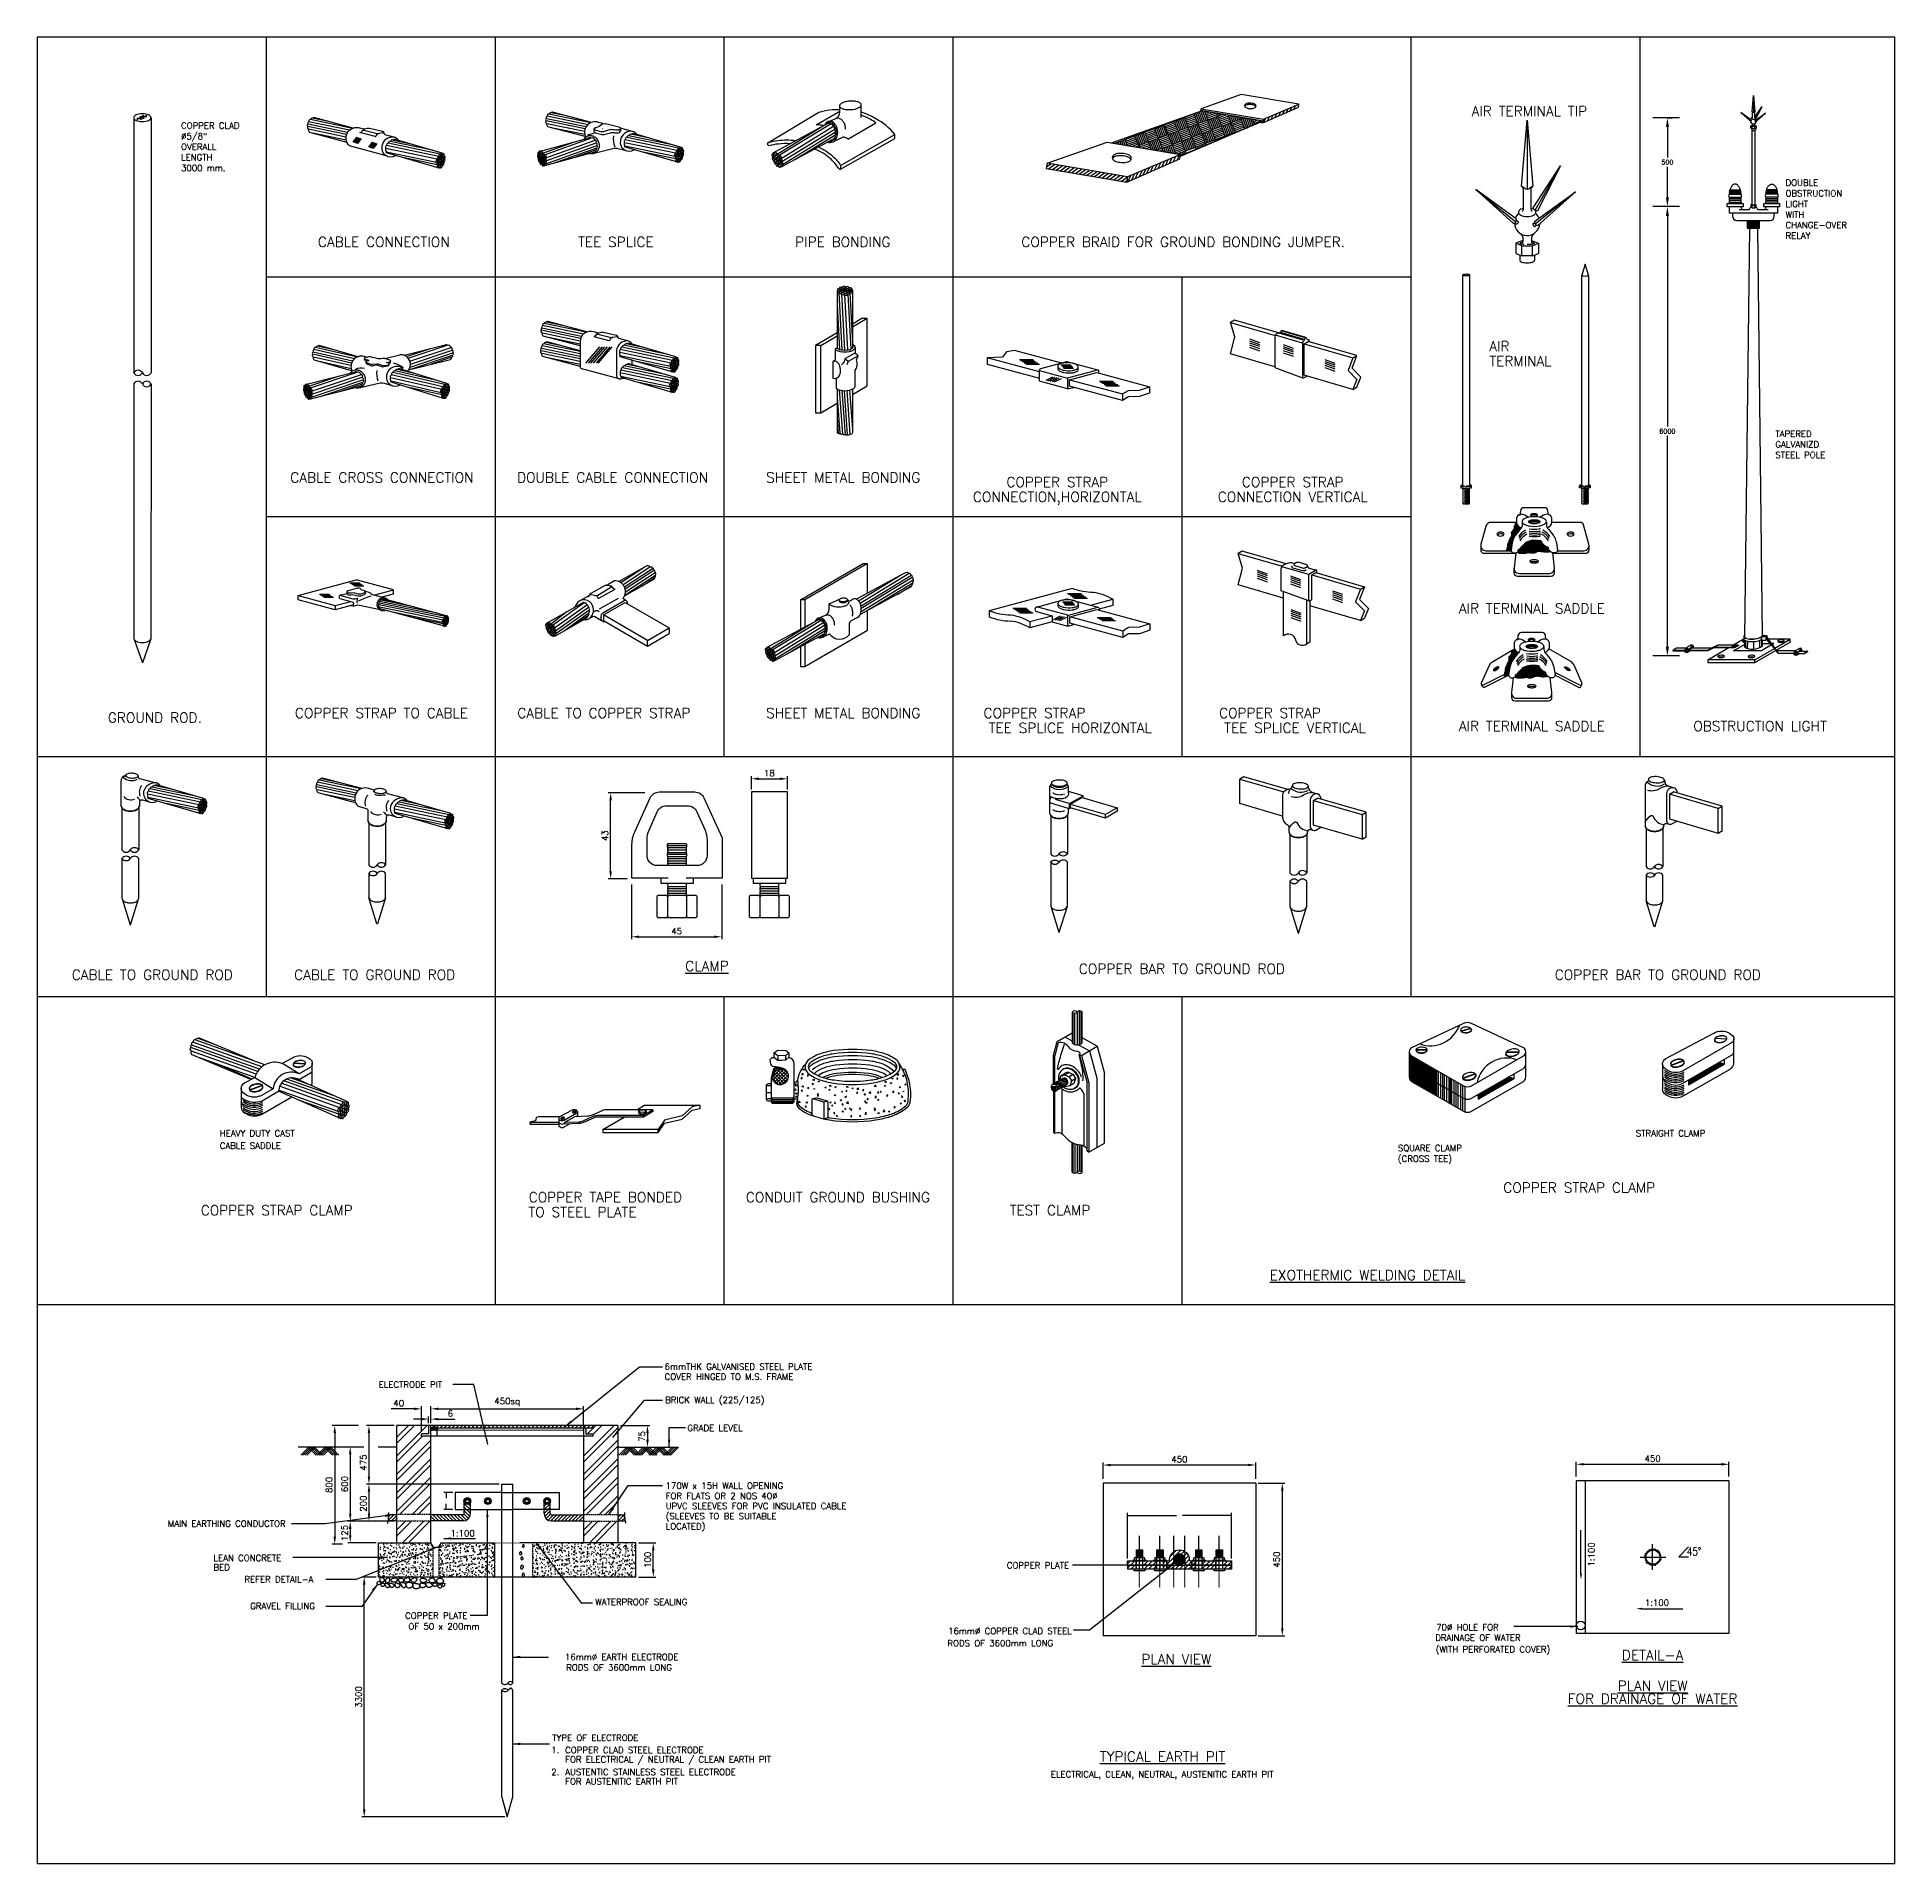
# Model space of a CAD drawing. Header units: inches. Extents: x 1917 to 3477, y 820 to 1550.
# Drawn here: x 1917 to 2659, y 820 to 1550 of the extents above; entities that cross this region are included whole.
import ezdxf
from ezdxf.enums import TextEntityAlignment as Align

# ---------------------------------------------------------------- set-up
doc = ezdxf.new("R2010")
doc.units = ezdxf.units.IN
doc.header["$MEASUREMENT"] = 0
for name, pattern in [('CENTER', [2, 1.25, -0.25, 0.25, -0.25]), ('DASHED', [0.75, 0.5, -0.25]), ('HIDDEN', [0.375, 0.25, -0.125])]:
    doc.linetypes.add(name, pattern=pattern)
doc.layers.get('DEFPOINTS').update_dxf_attribs({"color": 8})
for name, color, linetype in [('DIM', 1, 'Continuous'), ('DWG', 7, 'Continuous'), ('ELDIM', 2, 'Continuous'), ('ELEC', 7, 'Continuous'), ('G-TEXT', 4, 'Continuous'), ('GROUNDING', 3, 'Continuous'), ('HATCHED', 30, 'Continuous'), ('TITLE', 7, 'Continuous'), ('TXT30', 2, 'Continuous')]:
    doc.layers.add(name, color=color, linetype=linetype)
doc.styles.add('ROMANS', font='romans.shx')
doc.styles.add('romans1', font='romans.shx')
doc.styles.get("Standard").update_dxf_attribs({"font": 'arial.ttf'})
doc.dimstyles.new('SECTIONS', dxfattribs={"dimtxt": 2.5, "dimasz": 3, "dimexe": 1, "dimexo": 1, "dimgap": 1, "dimtad": 1, "dimdec": 0, "dimlfac": 20, "dimzin": 0, "dimdsep": 46, "dimtxsty": 'romans1', "dimcen": 0.625, "dimclrd": 1, "dimclre": 1, "dimclrt": 256, "dimadec": 0, "dimazin": 0, "dimtfac": 1, "dimtdec": 0, "dimtofl": 0, "dimtmove": 0, "dimatfit": 3, "dimfxl": 1, "dimtolj": 1, "dimtzin": 0, "dimarcsym": 0})
doc.dimstyles.get("Standard").update_dxf_attribs({"dimtxt": 0.18, "dimasz": 0.18, "dimexe": 0.18, "dimexo": 0.0625, "dimgap": 0.09, "dimtad": 0, "dimtih": 1, "dimtoh": 1, "dimdec": 4, "dimzin": 0, "dimdsep": 46, "dimtxsty": 'Standard', "dimcen": 0.09, "dimadec": 0, "dimazin": 0, "dimtfac": 1, "dimtdec": 4, "dimtofl": 0, "dimtmove": 0, "dimatfit": 3, "dimfxl": 1, "dimtolj": 1, "dimtzin": 0, "dimarcsym": 0})
pattern_1 = [(45, (-3731.1762, -388.6999), (-0.70710678, 0.70710678), [])]
pattern_2 = [(50, (-3340.1155, -1039.5532), (3.5863009, -0.3137607), [0.375, -4.125]), (355, (-3340.1155, -1039.5532), (-0.6937567, 3.7609607), [0.3, -3.3]), (100.4514, (-3339.8166, -1039.5794), (2.892547, 3.4471977), [0.318701, -3.5057106]), (46.1842, (-3340.1155, -1038.553), (5.3362052, -0.827595), [0.5625, -6.1875]), (96.6356, (-3339.671, -1038.622), (4.6733135, 4.8705894), [0.4780514, -5.258565]), (351.1842, (-3340.1155, -1038.553), (4.6733097, 4.870593), [0.45, -4.95]), (21, (-3339.6155, -1038.8032), (2.9845353, -2.0130945), [0.375, -4.125]), (326, (-3339.6155, -1038.8032), (1.2165767, 3.6257502), [0.3, -3.3]), (71.4514, (-3339.3668, -1038.971), (4.2011131, 1.6126525), [0.318701, -3.5057106]), (37.5, (-3340.1155, -1039.5532), (0.06079928, 1.66446927), [0, -3.26, 0, -3.35, 0, -3.3125]), (7.5, (-3340.1155, -1039.5532), (1.3153477, 1.97205856), [0, -1.91, 0, -3.185, 0, -1.2625]), (327.5, (-3341.2305, -1039.5532), (2.66911218, -0.11277436), [0, -1.25, 0, -3.9, 0, -5.175]), (317.5, (-3341.7305, -1039.5532), (2.9159308, 0.5005249), [0, -1.625, 0, -2.59, 0, -3.675])]

msp = doc.modelspace()

# ---------------------------------------------------------------- texts
at = {"layer": 'TXT30', "style": 'ROMANS'}
for s, height, p in [('AIR TERMINAL TIP', 4, (2512.655, 1520.09507)), ('CABLE CONNECTION', 4, (2055.19222, 1467.85341)), ('TEE SPLICE', 4, (2147.83409, 1467.85341)), ('PIPE BONDING', 4, (2238.47779, 1467.85341)), ('COPPER BRAID FOR GROUND BONDING JUMPER.', 4, (2374.38875, 1467.85341)), ('CABLE CROSS CONNECTION', 4, (2054.43306, 1373.81843)), ('DOUBLE CABLE CONNECTION', 4, (2146.52805, 1373.81843)), ('SHEET METAL BONDING', 4, (2238.64751, 1373.81843)), ('COPPER STRAP', 4, (2324.10855, 1371.98997)), ('COPPER STRAP', 4, (2418.14354, 1371.98997)), ('CONNECTION,HORIZONTAL', 4, (2324.10855, 1366.06925)), ('CONNECTION VERTICAL', 4, (2418.14354, 1366.06925)), ('AIR TERMINAL SADDLE', 4, (2513.61276, 1321.57677)), ('GROUND ROD.', 4, (1963.76932, 1277.95499)), ('COPPER STRAP TO CABLE', 4, (2054.23446, 1279.78345)), ('CABLE TO COPPER STRAP', 4, (2143.04527, 1279.78345)), ('SHEET METAL BONDING', 4, (2238.64751, 1279.78345)), ('COPPER STRAP', 4, (2315.0074, 1279.78345)), ('COPPER STRAP', 4, (2409.04238, 1279.78345)), ('AIR TERMINAL SADDLE', 4, (2513.61276, 1274.55928)), ('OBSTRUCTION LIGHT', 4, (2604.77445, 1274.55928)), ('TEE SPLICE HORIZONTAL', 4, (2329.28678, 1273.86273)), ('TEE SPLICE VERTICAL', 4, (2419.05536, 1273.86273)), ('%%UCLAMP', 4, (2184.2246, 1178.77953)), ('COPPER BAR TO GROUND ROD', 4, (2373.86633, 1177.65585)), ('CABLE TO GROUND ROD', 4, (1962.72449, 1175.30013)), ('CABLE TO GROUND ROD', 4, (2051.53531, 1175.30013)), ('COPPER BAR TO GROUND ROD', 4, (2563.9418, 1175.30013)), ('COPPER STRAP CLAMP', 4, (2532.56178, 1090.32389)), ('COPPER STRAP CLAMP', 4, (2012.41055, 1081.26515)), ('COPPER TAPE BONDED', 4, (2143.65476, 1086.48932)), ('CONDUIT GROUND BUSHING', 4, (2236.52893, 1086.48932)), ('TEST CLAMP', 4, (2321.18933, 1081.26515)), ('TO STEEL PLATE', 4, (2134.51247, 1080.5686)), ('%%UEXOTHERMIC WELDING DETAIL', 4, (2448.00984, 1055.43143)), ('%%UDETAIL-A', 4, (2561.85936, 903.70918)), ('%%UPLAN VIEW', 4, (2371.65497, 902.02931)), ('%%UPLAN VIEW', 4, (2561.85936, 891.48413)), ('%%UFOR DRAINAGE OF WATER', 4, (2561.85936, 886.25909)), ('%%UTYPICAL EARTH PIT', 4, (2366.15976, 863.18412)), ('ELECTRICAL, CLEAN, NEUTRAL, AUSTENITIC EARTH PIT', 2.5, (2366.01267, 856.11547))]:
    msp.add_text(s, height=height, dxfattribs=at).set_placement(p, align=Align.MIDDLE_CENTER)
for s, height, p in [('COPPER CLAD', 2.5, (1974.21765, 1513.04245)), ('%%c5/8"', 2.5, (1974.21765, 1508.81336)), ('OVERALL', 2.5, (1974.21765, 1504.58427)), ('3000 mm.', 2.5, (1974.21765, 1496.1261)), ('LENGTH', 2.5, (1974.21765, 1500.35519)), ('DOUBLE', 2.5, (2614.93843, 1490.2366)), ('OBSTRUCTION', 2.5, (2614.93843, 1486.00751)), ('LIGHT', 2.5, (2614.93843, 1481.77842)), ('WITH', 2.5, (2614.93843, 1477.54934)), ('CHANGE-OVER', 2.5, (2614.93843, 1473.32025)), ('RELAY', 2.5, (2614.93843, 1469.09117)), ('AIR', 4, (2496.63422, 1424.23163)), ('TERMINAL', 4, (2496.63422, 1418.31091)), ('TAPERED', 2.5, (2610.89121, 1390.00558)), ('GALVANIZD', 2.5, (2610.89121, 1385.77649)), ('STEEL POLE', 2.5, (2610.89121, 1381.54741)), ('HEAVY DUTY CAST', 2.5, (1989.68543, 1110.78169)), ('STRAIGHT CLAMP', 2.5, (2555.15548, 1110.78169)), ('CABLE SADDLE', 2.5, (1989.68543, 1105.78894)), ('SQUARE CLAMP', 2.5, (2460.12815, 1104.84224)), ('(CROSS TEE)', 2.5, (2460.12815, 1100.61315)), ('6mmTHK GALVANISED STEEL PLATE', 2.5, (2167.31551, 1017.61196)), ('ELECTRODE PIT', 2.5, (2053.14944, 1010.47091)), ('COVER HINGED TO M.S. FRAME', 2.5, (2167.31551, 1013.56434)), ('BRICK WALL (225/125)', 2.5, (2167.53927, 1004.31034)), ('170W x 15H WALL OPENING', 2.5, (2167.73997, 970.05358)), ('FOR FLATS OR 2 NOS 40%%C', 2.5, (2167.73997, 966.00596)), ('UPVC SLEEVES FOR PVC INSULATED CABLE', 2.5, (2167.73997, 961.95834)), ('(SLEEVES TO BE SUITABLE', 2.5, (2167.73997, 957.91072)), ('1:100', 2.5, (2081.85975, 951.10565)), ('LOCATED)', 2.5, (2167.73997, 953.8631)), ('LEAN CONCRETE', 2.5, (1987.15107, 941.19756)), ('BED', 2.5, (1987.15107, 937.46436)), ('REFER DETAIL-A', 2.5, (1999.53028, 932.70177)), ('GRAVEL FILLING', 2.5, (2001.84718, 922.03321)), ('WATERPROOF SEALING', 2.5, (2139.63537, 923.69141)), ('1:100', 2.5, (2558.77375, 923.37544)), ('70%%C HOLE FOR', 2.5, (2475.43731, 913.57812)), ('DRAINAGE OF WATER', 2.5, (2475.06588, 909.36048)), ('(WITH PERFORATED COVER)', 2.5, (2475.23292, 904.73216)), ('TYPE OF ELECTRODE', 2.5, (2122.42252, 869.41586)), ('1.', 2.5, (2122.05672, 864.52391)), ('COPPER CLAD STEEL ELECTRODE', 2.5, (2127.59582, 864.52391)), ('FOR ELECTRICAL / NEUTRAL / CLEAN EARTH PIT', 2.5, (2127.59582, 860.77999)), ('2.', 2.5, (2122.05672, 855.73927)), ('AUSTENTIC STAINLESS STEEL ELECTRODE', 2.5, (2127.59582, 855.73927)), ('FOR AUSTENITIC EARTH PIT', 2.5, (2127.59582, 851.99536))]:
    msp.add_text(s, height=height, dxfattribs=at).set_placement(p)
at = {"layer": 'TXT30', "linetype": 'ByBlock', "style": 'ROMANS'}
for s, p in [('500', (2567.76424, 1499.70751)), ('6000', (2567.75551, 1392.27507))]:
    msp.add_text(s, height=1.8807, dxfattribs=at).set_placement(p, align=Align.MIDDLE_CENTER)
at = {"layer": 'TXT30', "style": 'ROMANS'}
msp.add_text('GRADE LEVEL', height=2.5, dxfattribs=at).set_placement((2176.42784, 994.32168), align=Align.MIDDLE_LEFT)
for s, p in [('MAIN EARTHING CONDUCTOR', (2015.96548, 956.20004)), ('COPPER PLATE', (2328.82273, 939.51953)), ('COPPER PLATE', (2088.56179, 919.40945)), ('OF 50 x 200mm', (2093.40175, 915.1494)), ('16mm%%C COPPER CLAD STEEL', (2329.9245, 913.28995)), ('RODS OF 3600mm LONG', (2322.46845, 908.44946)), ('16mm%%C EARTH ELECTRODE', (2172.84215, 902.96214)), ('RODS OF 3600mm LONG', (2170.22311, 898.74865))]:
    msp.add_text(s, height=2.5, dxfattribs=at).set_placement(p, align=Align.MIDDLE_RIGHT)
msp.add_text('1:100', height=2.5, rotation=90, dxfattribs=at).set_placement((2538.68172, 939.06085))
at = {"layer": 'TXT30', "style": 'ROMANS', "width": 0.8}
msp.add_text('45%%D', height=3.222873, dxfattribs=at).set_placement((2575.51014, 943.47298))

# ---------------------------------------------------------------- blocks, each defined once
blk = doc.blocks.new('*D66')
at = {"layer": 'DEFPOINTS', "color": 0, "transparency": 16777216}
for p in [(2342.42, 979.58), (2342.42, 973.01), (2403.37, 973.01)]:
    blk.add_point(p, dxfattribs=at)
at = {"layer": 'DIM', "color": 1, "lineweight": -2, "transparency": 16777216}
for p, q in [((2342.42, 974.01), (2342.42, 980.58)), ((2400.37, 979.58), (2345.42, 979.58)), ((2403.37, 974.01), (2403.37, 980.58))]:
    blk.add_line(p, q, dxfattribs=at)
at = {"layer": 'DIM', "color": 1, "transparency": 16777216}
for points in [[(2345.42, 980.08), (2345.42, 979.08), (2342.42, 979.58)], [(2400.37, 980.08), (2400.37, 979.08), (2403.37, 979.58)]]:
    blk.add_solid(points, dxfattribs=at)
at = {"layer": 'DIM', "color": 7, "transparency": 16777216, "insert": (2372.89, 981.83), "char_height": 2.5, "attachment_point": 5, "style": 'romans1'}
blk.add_mtext('\\A1;450', dxfattribs=at)
blk = doc.blocks.new('*D75')
at = {"layer": 'DEFPOINTS', "color": 0, "transparency": 16777216}
for p in [(2403.37, 972.29), (2403.37, 911.34), (2413.98, 911.34)]:
    blk.add_point(p, dxfattribs=at)
at = {"layer": 'DIM', "color": 1, "lineweight": -2, "transparency": 16777216}
for p, q in [((2404.37, 972.29), (2414.98, 972.29)), ((2413.98, 969.29), (2413.98, 914.34)), ((2404.37, 911.34), (2414.98, 911.34))]:
    blk.add_line(p, q, dxfattribs=at)
at = {"layer": 'DIM', "color": 1, "transparency": 16777216}
for points in [[(2413.48, 969.29), (2414.48, 969.29), (2413.98, 972.29)], [(2413.48, 914.34), (2414.48, 914.34), (2413.98, 911.34)]]:
    blk.add_solid(points, dxfattribs=at)
at = {"layer": 'DIM', "color": 7, "transparency": 16777216, "insert": (2411.73, 941.81), "char_height": 2.5, "attachment_point": 5, "rotation": 90, "style": 'romans1'}
blk.add_mtext('\\A1;450', dxfattribs=at)
blk = doc.blocks.new('*X11')
at = {"color": 0}
for p, q in [((90.09, 253.79), (91.12, 254.81)), ((90.09, 254.14), (90.77, 254.81)), ((90.09, 254.5), (90.41, 254.81)), ((90.37, 253.71), (91.75, 255.09)), ((90.72, 253.71), (91.83, 254.81)), ((91.08, 253.71), (92.18, 254.81)), ((91.15, 254.84), (91.67, 255.37)), ((91.15, 255.2), (91.32, 255.37)), ((91.43, 253.71), (92.53, 254.81)), ((91.78, 253.71), (92.89, 254.81)), ((92.14, 253.71), (92.95, 254.53)), ((92.49, 253.71), (92.95, 254.18)), ((92.84, 253.71), (92.95, 253.82))]:
    blk.add_line(p, q, dxfattribs=at)
blk = doc.blocks.new('*X10')
at = {"color": 0}
for p, q in [((89.59, 261.07), (90.59, 262.07)), ((91.36, 261.07), (92.36, 262.07)), ((93.13, 261.07), (94.13, 262.07)), ((94.89, 261.07), (95.89, 262.07)), ((96.66, 261.07), (97.66, 262.07)), ((98.43, 261.07), (99.43, 262.07)), ((100.2, 261.07), (101.2, 262.07)), ((101.97, 261.07), (102.97, 262.07)), ((103.73, 261.07), (104.73, 262.07)), ((105.5, 261.07), (106.5, 262.07)), ((107.27, 261.07), (108.27, 262.07)), ((109.04, 261.07), (110.04, 262.07)), ((110.8, 261.07), (111.8, 262.07)), ((112.57, 261.07), (113.57, 262.07)), ((114.34, 261.07), (115.34, 262.07)), ((116.11, 261.07), (117.11, 262.07)), ((117.88, 261.07), (118.88, 262.07)), ((119.64, 261.07), (120.64, 262.07)), ((121.41, 261.07), (122.41, 262.07)), ((123.18, 261.07), (124.18, 262.07)), ((124.95, 261.07), (125.95, 262.07)), ((126.71, 261.07), (127.71, 262.07)), ((128.48, 261.07), (129.48, 262.07)), ((130.25, 261.07), (131.25, 262.07)), ((132.02, 261.07), (133.02, 262.07)), ((133.79, 261.07), (134.79, 262.07)), ((135.55, 261.07), (136.55, 262.07)), ((137.32, 261.07), (138.32, 262.07)), ((139.09, 261.07), (140.09, 262.07)), ((140.86, 261.07), (141.86, 262.07)), ((142.62, 261.07), (143.62, 262.07)), ((144.39, 261.07), (145.39, 262.07)), ((146.16, 261.07), (147.16, 262.07)), ((147.93, 261.07), (148.93, 262.07)), ((149.7, 261.07), (150.7, 262.07)), ((151.46, 261.07), (152.46, 262.07)), ((153.23, 261.07), (154.23, 262.07)), ((155, 261.07), (156, 262.07)), ((156.77, 261.07), (157.77, 262.07)), ((158.53, 261.07), (159.53, 262.07)), ((160.3, 261.07), (161.3, 262.07))]:
    blk.add_line(p, q, dxfattribs=at)
blk = doc.blocks.new('*D65')
at = {"layer": 'DEFPOINTS', "color": 0, "transparency": 16777216}
for p in [(2073.99, 1002.01), (2073.99, 995.3), (2070.21, 991.99)]:
    blk.add_point(p, dxfattribs=at)
at = {"layer": 'DIM', "color": 1, "lineweight": -2, "transparency": 16777216}
for p, q in [((2067.21, 1002.01), (2058.16, 1002.01)), ((2070.21, 992.99), (2070.21, 1003.01)), ((2073.99, 996.3), (2073.99, 1003.01)), ((2076.99, 1002.01), (2079.99, 1002.01))]:
    blk.add_line(p, q, dxfattribs=at)
at = {"layer": 'DIM', "color": 1, "transparency": 16777216}
for points in [[(2067.21, 1002.51), (2067.21, 1001.51), (2070.21, 1002.01)], [(2076.99, 1002.51), (2076.99, 1001.51), (2073.99, 1002.01)]]:
    blk.add_solid(points, dxfattribs=at)
at = {"layer": 'DIM', "color": 7, "transparency": 16777216, "insert": (2061.19, 1004.26), "char_height": 2.5, "attachment_point": 5, "style": 'romans1'}
blk.add_mtext('\\A1;40', dxfattribs=at)
blk = doc.blocks.new('*D56')
at = {"layer": 'DEFPOINTS', "color": 0, "transparency": 16777216}
for p in [(2073.09, 995.3), (2073.99, 997.91), (2073.99, 995.3)]:
    blk.add_point(p, dxfattribs=at)
at = {"layer": 'DIM', "color": 1, "lineweight": -2, "transparency": 16777216}
for p, q in [((2070.09, 997.91), (2067.09, 997.91)), ((2073.09, 996.3), (2073.09, 998.91)), ((2073.99, 996.3), (2073.99, 998.91)), ((2076.99, 997.91), (2083.54, 997.91))]:
    blk.add_line(p, q, dxfattribs=at)
at = {"layer": 'DIM', "color": 1, "transparency": 16777216}
for points in [[(2070.09, 998.41), (2070.09, 997.41), (2073.09, 997.91)], [(2076.99, 998.41), (2076.99, 997.41), (2073.99, 997.91)]]:
    blk.add_solid(points, dxfattribs=at)
at = {"layer": 'DIM', "color": 7, "transparency": 16777216, "insert": (2081.76, 1000.16), "char_height": 2.5, "attachment_point": 5, "style": 'romans1'}
blk.add_mtext('\\A1;6', dxfattribs=at)
blk = doc.blocks.new('*D57')
at = {"layer": 'DEFPOINTS', "color": 0, "transparency": 16777216}
for p in [(2134.97, 1002.01), (2073.99, 999.33), (2134.97, 994.4)]:
    blk.add_point(p, dxfattribs=at)
at = {"layer": 'DIM', "color": 1, "lineweight": -2, "transparency": 16777216}
for p, q in [((2073.99, 1000.33), (2073.99, 1003.01)), ((2076.99, 1002.01), (2131.97, 1002.01)), ((2134.97, 995.4), (2134.97, 1003.01))]:
    blk.add_line(p, q, dxfattribs=at)
at = {"layer": 'DIM', "color": 1, "transparency": 16777216}
for points in [[(2076.99, 1002.51), (2076.99, 1001.51), (2073.99, 1002.01)], [(2131.97, 1002.51), (2131.97, 1001.51), (2134.97, 1002.01)]]:
    blk.add_solid(points, dxfattribs=at)
at = {"layer": 'DIM', "color": 7, "transparency": 16777216, "insert": (2104.48, 1004.68), "char_height": 2.5, "attachment_point": 5, "style": 'romans1'}
blk.add_mtext('\\A1;450sq', dxfattribs=at)
blk = doc.blocks.new('*D58')
at = {"layer": 'DEFPOINTS', "color": 0, "transparency": 16777216}
for p in [(2148.65, 995.3), (2160.47, 986.71), (2160.47, 986.71)]:
    blk.add_point(p, dxfattribs=at)
at = {"layer": 'DIM', "color": 1, "lineweight": -2, "transparency": 16777216}
for p, q in [((2149.65, 995.3), (2161.47, 995.3)), ((2160.47, 992.3), (2160.47, 989.71))]:
    blk.add_line(p, q, dxfattribs=at)
at = {"layer": 'DIM', "color": 1, "transparency": 16777216}
for points in [[(2159.97, 992.3), (2160.97, 992.3), (2160.47, 995.3)], [(2159.97, 989.71), (2160.97, 989.71), (2160.47, 986.71)]]:
    blk.add_solid(points, dxfattribs=at)
at = {"layer": 'DIM', "color": 7, "transparency": 16777216, "insert": (2158.22, 991.01), "char_height": 2.5, "attachment_point": 5, "rotation": 90, "style": 'romans1'}
blk.add_mtext('\\A1;75', dxfattribs=at)
blk = doc.blocks.new('*D59')
at = {"layer": 'DEFPOINTS', "color": 0, "transparency": 16777216}
for p in [(2060.31, 995.3), (2049.25, 971.96), (2102.26, 971.96)]:
    blk.add_point(p, dxfattribs=at)
at = {"layer": 'DIM', "color": 1, "lineweight": -2, "transparency": 16777216}
for p, q in [((2059.31, 995.3), (2048.25, 995.3)), ((2049.25, 992.3), (2049.25, 974.96)), ((2101.26, 971.96), (2048.25, 971.96))]:
    blk.add_line(p, q, dxfattribs=at)
at = {"layer": 'DIM', "color": 1, "transparency": 16777216}
for points in [[(2048.75, 992.3), (2049.75, 992.3), (2049.25, 995.3)], [(2048.75, 974.96), (2049.75, 974.96), (2049.25, 971.96)]]:
    blk.add_solid(points, dxfattribs=at)
at = {"layer": 'DIM', "color": 7, "transparency": 16777216, "insert": (2047, 980.59), "char_height": 2.5, "attachment_point": 5, "rotation": 90, "style": 'romans1'}
blk.add_mtext('\\A1;475', dxfattribs=at)
blk = doc.blocks.new('*D60')
at = {"layer": 'DEFPOINTS', "color": 0, "transparency": 16777216}
for p in [(2049.25, 971.96), (2049.25, 957.22), (2049.25, 957.22)]:
    blk.add_point(p, dxfattribs=at)
at = {"layer": 'DIM', "color": 1, "lineweight": -2, "transparency": 16777216}
blk.add_line((2049.25, 968.96), (2049.25, 960.22), dxfattribs=at)
at = {"layer": 'DIM', "color": 1, "transparency": 16777216}
for points in [[(2048.75, 968.96), (2049.75, 968.96), (2049.25, 971.96)], [(2048.75, 960.22), (2049.75, 960.22), (2049.25, 957.22)]]:
    blk.add_solid(points, dxfattribs=at)
at = {"layer": 'DIM', "color": 7, "transparency": 16777216, "insert": (2047, 964.16), "char_height": 2.5, "attachment_point": 5, "rotation": 90, "style": 'romans1'}
blk.add_mtext('\\A1;200', dxfattribs=at)
blk = doc.blocks.new('*D61')
at = {"layer": 'DEFPOINTS', "color": 0, "transparency": 16777216}
for p in [(2041.78, 986.83), (2041.78, 957.1), (2060.31, 957.1)]:
    blk.add_point(p, dxfattribs=at)
at = {"layer": 'DIM', "color": 1, "lineweight": -2, "transparency": 16777216}
for p, q in [((2041.78, 983.83), (2041.78, 960.1)), ((2059.31, 957.1), (2040.78, 957.1))]:
    blk.add_line(p, q, dxfattribs=at)
at = {"layer": 'DIM', "color": 1, "transparency": 16777216}
for points in [[(2041.28, 983.83), (2042.28, 983.83), (2041.78, 986.83)], [(2041.28, 960.1), (2042.28, 960.1), (2041.78, 957.1)]]:
    blk.add_solid(points, dxfattribs=at)
at = {"layer": 'DIM', "color": 7, "transparency": 16777216, "insert": (2039.53, 971.97), "char_height": 2.5, "attachment_point": 5, "rotation": 90, "style": 'romans1'}
blk.add_mtext('\\A1;600', dxfattribs=at)
blk = doc.blocks.new('*D62')
at = {"layer": 'DEFPOINTS', "color": 0, "transparency": 16777216}
for p in [(2060.31, 957.1), (2041.77, 948.55), (2053.11, 948.55)]:
    blk.add_point(p, dxfattribs=at)
at = {"layer": 'DIM', "color": 1, "lineweight": -2, "transparency": 16777216}
for p, q in [((2059.31, 957.1), (2040.77, 957.1)), ((2041.77, 954.1), (2041.77, 951.55)), ((2052.11, 948.55), (2040.77, 948.55))]:
    blk.add_line(p, q, dxfattribs=at)
at = {"layer": 'DIM', "color": 1, "transparency": 16777216}
for points in [[(2041.27, 954.1), (2042.27, 954.1), (2041.77, 957.1)], [(2041.27, 951.55), (2042.27, 951.55), (2041.77, 948.55)]]:
    blk.add_solid(points, dxfattribs=at)
at = {"layer": 'DIM', "color": 7, "transparency": 16777216, "insert": (2039.52, 952.43), "char_height": 2.5, "attachment_point": 5, "rotation": 90, "style": 'romans1'}
blk.add_mtext('\\A1;125', dxfattribs=at)
blk = doc.blocks.new('*D63')
at = {"layer": 'DEFPOINTS', "color": 0, "transparency": 16777216}
for p in [(2046.11, 995.3), (2035.59, 947.94), (2039.63, 947.94)]:
    blk.add_point(p, dxfattribs=at)
at = {"layer": 'DIM', "color": 1, "lineweight": -2, "transparency": 16777216}
for p, q in [((2045.11, 995.3), (2034.59, 995.3)), ((2035.59, 992.3), (2035.59, 950.94)), ((2038.63, 947.94), (2034.59, 947.94))]:
    blk.add_line(p, q, dxfattribs=at)
at = {"layer": 'DIM', "color": 1, "transparency": 16777216}
for points in [[(2035.09, 992.3), (2036.09, 992.3), (2035.59, 995.3)], [(2035.09, 950.94), (2036.09, 950.94), (2035.59, 947.94)]]:
    blk.add_solid(points, dxfattribs=at)
at = {"layer": 'DIM', "color": 7, "transparency": 16777216, "insert": (2033.34, 971.62), "char_height": 2.5, "attachment_point": 5, "rotation": 90, "style": 'romans1'}
blk.add_mtext('\\A1;800', dxfattribs=at)
blk = doc.blocks.new('*D64')
at = {"layer": 'DEFPOINTS', "color": 0, "transparency": 16777216}
for p in [(2047.36, 934.87), (2053.11, 934.87), (2104.47, 839.09)]:
    blk.add_point(p, dxfattribs=at)
at = {"layer": 'DIM', "color": 1, "lineweight": -2, "transparency": 16777216}
for p, q in [((2052.11, 934.87), (2046.36, 934.87)), ((2047.36, 842.09), (2047.36, 931.87)), ((2103.47, 839.09), (2046.36, 839.09))]:
    blk.add_line(p, q, dxfattribs=at)
at = {"layer": 'DIM', "color": 1, "transparency": 16777216}
for points in [[(2046.86, 931.87), (2047.86, 931.87), (2047.36, 934.87)], [(2046.86, 842.09), (2047.86, 842.09), (2047.36, 839.09)]]:
    blk.add_solid(points, dxfattribs=at)
at = {"layer": 'DIM', "color": 7, "transparency": 16777216, "insert": (2045.11, 886.98), "char_height": 2.5, "attachment_point": 5, "rotation": 90, "style": 'romans1'}
blk.add_mtext('\\A1;3300', dxfattribs=at)
blk = doc.blocks.new('*D72')
at = {"layer": 'DEFPOINTS', "color": 0, "transparency": 16777216}
for p in [(2393.68, 959.47), (2352.11, 941.3), (2393.68, 941.3)]:
    blk.add_point(p, dxfattribs=at)
at = {"layer": 'DIM', "color": 0, "lineweight": -2, "transparency": 16777216}
for p, q in [((2352.11, 942.3), (2352.11, 960.47)), ((2352.29, 959.47), (2371.69, 959.47)), ((2393.5, 959.47), (2374.09, 959.47)), ((2393.68, 942.3), (2393.68, 960.47))]:
    blk.add_line(p, q, dxfattribs=at)
at = {"layer": 'DIM', "color": 0, "transparency": 16777216}
for points in [[(2352.29, 959.5), (2352.29, 959.44), (2352.11, 959.47)], [(2393.5, 959.5), (2393.5, 959.44), (2393.68, 959.47)]]:
    blk.add_solid(points, dxfattribs=at)
at = {"layer": 'DIM', "color": 0, "transparency": 16777216, "insert": (2372.89, 959.47), "char_height": 0.18, "attachment_point": 5}
blk.add_mtext('\\A1;200', dxfattribs=at)
blk = doc.blocks.new('*D73')
at = {"layer": 'DEFPOINTS', "color": 0, "transparency": 16777216}
for p in [(2083.69, 968.57), (2080.11, 961.79), (2083.69, 961.79)]:
    blk.add_point(p, dxfattribs=at)
at = {"layer": 'DIM', "color": 0, "lineweight": -2, "transparency": 16777216}
for p, q in [((2082.69, 968.57), (2079.11, 968.57)), ((2080.11, 968.39), (2080.11, 966.31)), ((2082.69, 961.79), (2079.11, 961.79)), ((2080.11, 961.97), (2080.11, 964.05))]:
    blk.add_line(p, q, dxfattribs=at)
at = {"layer": 'DIM', "color": 0, "transparency": 16777216}
for points in [[(2080.08, 968.39), (2080.14, 968.39), (2080.11, 968.57)], [(2080.08, 961.97), (2080.14, 961.97), (2080.11, 961.79)]]:
    blk.add_solid(points, dxfattribs=at)
at = {"layer": 'DIM', "color": 0, "transparency": 16777216, "insert": (2080.11, 965.18), "char_height": 0.18, "attachment_point": 5, "rotation": 90}
blk.add_mtext('\\A1;50', dxfattribs=at)
blk = doc.blocks.new('*D74')
at = {"layer": 'DEFPOINTS', "color": 0, "transparency": 16777216}
for p in [(2155.85, 948.55), (2162.78, 948.55), (2155.85, 934.87)]:
    blk.add_point(p, dxfattribs=at)
at = {"layer": 'DIM', "color": 1, "lineweight": -2, "transparency": 16777216}
for p, q in [((2156.85, 948.55), (2163.78, 948.55)), ((2162.78, 937.87), (2162.78, 945.55)), ((2156.85, 934.87), (2163.78, 934.87))]:
    blk.add_line(p, q, dxfattribs=at)
at = {"layer": 'DIM', "color": 1, "transparency": 16777216}
for points in [[(2162.28, 945.55), (2163.28, 945.55), (2162.78, 948.55)], [(2162.28, 937.87), (2163.28, 937.87), (2162.78, 934.87)]]:
    blk.add_solid(points, dxfattribs=at)
at = {"layer": 'DIM', "color": 7, "transparency": 16777216, "insert": (2160.53, 941.71), "char_height": 2.5, "attachment_point": 5, "rotation": 90, "style": 'romans1'}
blk.add_mtext('\\A1;100', dxfattribs=at)
blk = doc.blocks.new('*D54')
at = {"layer": 'DEFPOINTS', "color": 0, "transparency": 16777216}
for p in [(2592.33, 979.88), (2531.38, 974.03), (2592.33, 974.03)]:
    blk.add_point(p, dxfattribs=at)
at = {"layer": 'DIM', "color": 1, "lineweight": -2, "transparency": 16777216}
for p, q in [((2531.38, 975.03), (2531.38, 980.88)), ((2534.38, 979.88), (2589.33, 979.88)), ((2592.33, 975.03), (2592.33, 980.88))]:
    blk.add_line(p, q, dxfattribs=at)
at = {"layer": 'DIM', "color": 1, "transparency": 16777216}
for points in [[(2534.38, 980.38), (2534.38, 979.38), (2531.38, 979.88)], [(2589.33, 980.38), (2589.33, 979.38), (2592.33, 979.88)]]:
    blk.add_solid(points, dxfattribs=at)
at = {"layer": 'DIM', "color": 7, "transparency": 16777216, "insert": (2561.86, 982.13), "char_height": 2.5, "attachment_point": 5, "style": 'romans1'}
blk.add_mtext('\\A1;450', dxfattribs=at)
blk = doc.blocks.new('*D76')
at = {"layer": 'DEFPOINTS', "color": 0, "transparency": 16777216}
for p in [(2201.95, 1248.29), (2216.35, 1253.54), (2216.35, 1248.29)]:
    blk.add_point(p, dxfattribs=at)
at = {"layer": 'DIM', "color": 1, "lineweight": -2, "transparency": 16777216}
for p, q in [((2201.95, 1249.29), (2201.95, 1254.54)), ((2216.35, 1249.29), (2216.35, 1254.54)), ((2204.95, 1253.54), (2213.35, 1253.54))]:
    blk.add_line(p, q, dxfattribs=at)
at = {"layer": 'DIM', "color": 1, "transparency": 16777216}
for points in [[(2204.95, 1254.04), (2204.95, 1253.04), (2201.95, 1253.54)], [(2213.35, 1254.04), (2213.35, 1253.04), (2216.35, 1253.54)]]:
    blk.add_solid(points, dxfattribs=at)
at = {"layer": 'DIM', "color": 7, "transparency": 16777216, "insert": (2209.15, 1255.79), "char_height": 2.5, "attachment_point": 5, "style": 'romans1'}
blk.add_mtext('\\A1;18', dxfattribs=at)
blk = doc.blocks.new('*D77')
at = {"layer": 'DEFPOINTS', "color": 0, "transparency": 16777216}
for p in [(2154.12, 1212.36), (2190.12, 1212.36), (2190.12, 1190.46)]:
    blk.add_point(p, dxfattribs=at)
at = {"layer": 'DIM', "color": 1, "lineweight": -2, "transparency": 16777216}
for p, q in [((2154.12, 1211.36), (2154.12, 1189.46)), ((2190.12, 1211.36), (2190.12, 1189.46)), ((2157.12, 1190.46), (2187.12, 1190.46))]:
    blk.add_line(p, q, dxfattribs=at)
at = {"layer": 'DIM', "color": 1, "transparency": 16777216}
for points in [[(2157.12, 1190.96), (2157.12, 1189.96), (2154.12, 1190.46)], [(2187.12, 1190.96), (2187.12, 1189.96), (2190.12, 1190.46)]]:
    blk.add_solid(points, dxfattribs=at)
at = {"layer": 'DIM', "color": 7, "transparency": 16777216, "insert": (2172.12, 1192.71), "char_height": 2.5, "attachment_point": 5, "style": 'romans1'}
blk.add_mtext('\\A1;45', dxfattribs=at)
blk = doc.blocks.new('*D78')
at = {"layer": 'DEFPOINTS', "color": 0, "transparency": 16777216}
for p in [(2145.77, 1247.99), (2160.38, 1247.99), (2153.38, 1213.59)]:
    blk.add_point(p, dxfattribs=at)
at = {"layer": 'DIM', "color": 1, "lineweight": -2, "transparency": 16777216}
for p, q in [((2159.38, 1247.99), (2144.77, 1247.99)), ((2145.77, 1216.59), (2145.77, 1244.99)), ((2152.38, 1213.59), (2144.77, 1213.59))]:
    blk.add_line(p, q, dxfattribs=at)
at = {"layer": 'DIM', "color": 1, "transparency": 16777216}
for points in [[(2145.27, 1244.99), (2146.27, 1244.99), (2145.77, 1247.99)], [(2145.27, 1216.59), (2146.27, 1216.59), (2145.77, 1213.59)]]:
    blk.add_solid(points, dxfattribs=at)
at = {"layer": 'DIM', "color": 7, "transparency": 16777216, "insert": (2143.52, 1230.79), "char_height": 2.5, "attachment_point": 5, "rotation": 90, "style": 'romans1'}
blk.add_mtext('\\A1;43', dxfattribs=at)
blk = doc.blocks.new('*U79')
at = {"color": 2}
for p, q in [((2210.46, 1134.4), (2213.74, 1137.68)), ((2210.57, 1133.17), (2215.08, 1137.69)), ((2214.14, 1131.54), (2210.63, 1135.05)), ((2215.11, 1131.9), (2210.91, 1136.1)), ((2210.93, 1136.2), (2212.51, 1137.78)), ((2211.14, 1132.42), (2215.84, 1137.12)), ((2215.86, 1132.48), (2211.21, 1137.13)), ((2216.41, 1133.26), (2211.85, 1137.82)), ((2211.91, 1131.86), (2216.4, 1136.35)), ((2212.9, 1131.52), (2216.74, 1135.36)), ((2216.75, 1134.25), (2213.3, 1137.7)), ((2216.67, 1135.66), (2214.61, 1137.72)), ((2212.82, 1131.53), (2210.36, 1133.99)), ((2214.28, 1131.57), (2216.69, 1133.98))]:
    blk.add_line(p, q, dxfattribs=at)
blk = doc.blocks.new('*U80')
at = {"color": 2}
for p, q in [((2507.03, 1294.14), (2511.32, 1298.42)), ((2507.04, 1294.26), (2511.13, 1298.35)), ((2507.06, 1294.41), (2510.93, 1298.28)), ((2507.1, 1294.09), (2511.54, 1298.52)), ((2507.1, 1294.56), (2510.79, 1298.25)), ((2507.18, 1294.04), (2511.7, 1298.57)), ((2507.27, 1294.01), (2511.9, 1298.64)), ((2507.33, 1293.95), (2512.06, 1298.69)), ((2507.39, 1293.89), (2512.21, 1298.71)), ((2507.44, 1293.83), (2512.44, 1298.82)), ((2507.53, 1293.8), (2512.56, 1298.82)), ((2507.64, 1293.79), (2512.68, 1298.82)), ((2507.72, 1293.75), (2512.8, 1298.82)), ((2507.82, 1293.72), (2512.92, 1298.82)), ((2507.94, 1293.72), (2513.07, 1298.86)), ((2508.06, 1293.72), (2513.19, 1298.86)), ((2508.18, 1293.72), (2513.39, 1298.93)), ((2508.3, 1293.72), (2513.5, 1298.93)), ((2508.42, 1293.72), (2513.62, 1298.93)), ((2508.54, 1293.72), (2513.74, 1298.93)), ((2508.62, 1293.69), (2513.86, 1298.93)), ((2508.74, 1293.69), (2513.98, 1298.93)), ((2508.86, 1293.69), (2514.1, 1298.93)), ((2508.98, 1293.69), (2514.22, 1298.93)), ((2509.1, 1293.69), (2514.34, 1298.93)), ((2509.22, 1293.69), (2514.46, 1298.93)), ((2509.34, 1293.69), (2514.58, 1298.93)), ((2509.5, 1293.73), (2514.7, 1298.93)), ((2509.65, 1293.76), (2514.78, 1298.9)), ((2509.77, 1293.76), (2514.9, 1298.9)), ((2509.89, 1293.76), (2515.02, 1298.89)), ((2510.01, 1293.76), (2515.12, 1298.87)), ((2510.13, 1293.76), (2515.23, 1298.86)), ((2510.28, 1293.79), (2515.34, 1298.85)), ((2510.46, 1293.85), (2515.44, 1298.83)), ((2510.69, 1293.96), (2515.55, 1298.82)), ((2514.6, 1294.43), (2510.78, 1298.25)), ((2510.85, 1294.01), (2515.65, 1298.81)), ((2514.68, 1294.47), (2510.87, 1298.28)), ((2514.77, 1294.5), (2510.98, 1298.29)), ((2511.05, 1294.09), (2515.76, 1298.79)), ((2514.87, 1294.52), (2511.06, 1298.33)), ((2514.99, 1294.52), (2511.16, 1298.35)), ((2511.17, 1294.09), (2515.87, 1298.78)), ((2515.11, 1294.52), (2511.25, 1298.38)), ((2511.29, 1294.09), (2515.97, 1298.77)), ((2515.22, 1294.52), (2511.33, 1298.42)), ((2511.41, 1294.09), (2516.08, 1298.75)), ((2515.33, 1294.54), (2511.41, 1298.46)), ((2515.43, 1294.56), (2511.48, 1298.51)), ((2511.53, 1294.09), (2516.18, 1298.73)), ((2515.51, 1294.6), (2511.57, 1298.54)), ((2511.65, 1294.09), (2516.26, 1298.7)), ((2515.63, 1294.6), (2511.66, 1298.57)), ((2511.76, 1294.08), (2516.3, 1298.61)), ((2515.75, 1294.6), (2511.76, 1298.59)), ((2515.87, 1294.6), (2511.84, 1298.62)), ((2511.84, 1294.03), (2516.38, 1298.58)), ((2511.91, 1293.99), (2516.43, 1298.5)), ((2515.99, 1294.6), (2511.94, 1298.65)), ((2511.99, 1293.95), (2516.47, 1298.43)), ((2516.11, 1294.6), (2512.03, 1298.68)), ((2512.11, 1293.94), (2516.53, 1298.37)), ((2516.3, 1294.52), (2512.12, 1298.71)), ((2512.2, 1293.92), (2516.59, 1298.31)), ((2516.46, 1294.48), (2512.22, 1298.72)), ((2516.6, 1294.47), (2512.3, 1298.77)), ((2516.73, 1294.45), (2512.38, 1298.8)), ((2516.87, 1294.44), (2512.48, 1298.82)), ((2517, 1294.42), (2512.6, 1298.82)), ((2517.13, 1294.41), (2512.72, 1298.82)), ((2517.27, 1294.4), (2512.84, 1298.82)), ((2517.4, 1294.38), (2512.96, 1298.83)), ((2517.56, 1294.35), (2513.05, 1298.86)), ((2517.75, 1294.27), (2513.16, 1298.86)), ((2517.87, 1294.27), (2513.24, 1298.9)), ((2517.99, 1294.27), (2513.33, 1298.93)), ((2518.11, 1294.27), (2513.45, 1298.93)), ((2518.23, 1294.27), (2513.57, 1298.93)), ((2518.32, 1294.3), (2513.69, 1298.93)), ((2518.44, 1294.31), (2513.81, 1298.93)), ((2518.52, 1294.34), (2513.93, 1298.93)), ((2518.64, 1294.34), (2514.05, 1298.93)), ((2518.76, 1294.34), (2514.17, 1298.93)), ((2518.88, 1294.34), (2514.29, 1298.93)), ((2519, 1294.34), (2514.41, 1298.93)), ((2519.12, 1294.34), (2514.53, 1298.93)), ((2519.24, 1294.34), (2514.65, 1298.93)), ((2519.36, 1294.34), (2514.8, 1298.9)), ((2519.48, 1294.34), (2514.92, 1298.9)), ((2519.56, 1294.38), (2515.06, 1298.88)), ((2519.65, 1294.41), (2515.19, 1298.86)), ((2519.74, 1294.44), (2515.33, 1298.85)), ((2519.8, 1294.49), (2515.47, 1298.83)), ((2519.89, 1294.52), (2515.6, 1298.81)), ((2519.29, 1295.25), (2515.74, 1298.8)), ((2516.66, 1298), (2515.88, 1298.78)), ((2516.59, 1298.19), (2516.01, 1298.76)), ((2516.59, 1298.3), (2516.16, 1298.73)), ((2507.24, 1294.01), (2507.03, 1294.22)), ((2507.58, 1293.8), (2507.05, 1294.32)), ((2507.77, 1293.72), (2507.07, 1294.42)), ((2507.89, 1293.72), (2507.09, 1294.52)), ((2507.11, 1294.7), (2507.76, 1295.34)), ((2507.11, 1294.81), (2507.52, 1295.22)), ((2508.13, 1293.72), (2507.11, 1294.74)), ((2508.01, 1293.72), (2507.11, 1294.62)), ((2508.25, 1293.72), (2507.12, 1294.85)), ((2508.37, 1293.72), (2507.15, 1294.94)), ((2507.17, 1294.99), (2507.24, 1295.06)), ((2508.49, 1293.72), (2507.18, 1295.02)), ((2508.64, 1293.69), (2507.26, 1295.07)), ((2508.76, 1293.69), (2507.27, 1295.18)), ((2508.88, 1293.69), (2507.39, 1295.18)), ((2509, 1293.69), (2507.48, 1295.21)), ((2509.12, 1293.69), (2507.57, 1295.24)), ((2509.24, 1293.69), (2507.65, 1295.27)), ((2509.36, 1293.69), (2507.73, 1295.32)), ((2509.46, 1293.7), (2507.81, 1295.36)), ((2507.82, 1295.4), (2510.56, 1298.14)), ((2509.54, 1293.75), (2507.84, 1295.45)), ((2509.65, 1293.76), (2507.89, 1295.52)), ((2509.77, 1293.76), (2507.95, 1295.58)), ((2509.89, 1293.76), (2507.99, 1295.66)), ((2510.01, 1293.76), (2508.04, 1295.73)), ((2510.13, 1293.76), (2508.08, 1295.8)), ((2510.23, 1293.77), (2508.1, 1295.91)), ((2510.31, 1293.81), (2508.17, 1295.95)), ((2510.41, 1293.84), (2508.22, 1296.03)), ((2508.25, 1296.07), (2508.65, 1296.47)), ((2510.5, 1293.87), (2508.27, 1296.1)), ((2510.58, 1293.91), (2508.31, 1296.18)), ((2510.66, 1293.95), (2508.36, 1296.24)), ((2510.74, 1293.98), (2508.43, 1296.3)), ((2510.84, 1294), (2508.5, 1296.34)), ((2510.92, 1294.04), (2508.56, 1296.4)), ((2511, 1294.08), (2508.63, 1296.45)), ((2511.11, 1294.09), (2508.7, 1296.5)), ((2511.23, 1294.09), (2508.77, 1296.55)), ((2511.35, 1294.09), (2508.82, 1296.62)), ((2511.47, 1294.09), (2508.9, 1296.66)), ((2511.59, 1294.09), (2508.97, 1296.71)), ((2511.71, 1294.09), (2509.03, 1296.77)), ((2511.94, 1293.98), (2509.11, 1296.81)), ((2512.1, 1293.94), (2509.17, 1296.87)), ((2512.25, 1293.9), (2509.24, 1296.91)), ((2512.37, 1293.9), (2509.27, 1297.01)), ((2512.49, 1293.9), (2509.33, 1297.07)), ((2512.61, 1293.9), (2509.41, 1297.11)), ((2512.73, 1293.9), (2509.47, 1297.17)), ((2512.85, 1293.9), (2509.53, 1297.23)), ((2512.97, 1293.9), (2509.59, 1297.29)), ((2513.09, 1293.9), (2509.65, 1297.35)), ((2509.7, 1297.4), (2510.36, 1298.06)), ((2513.21, 1293.9), (2509.7, 1297.41)), ((2513.33, 1293.9), (2509.73, 1297.5)), ((2513.44, 1293.92), (2509.81, 1297.55)), ((2513.53, 1293.94), (2509.87, 1297.61)), ((2513.65, 1293.95), (2509.91, 1297.68)), ((2513.74, 1293.97), (2509.96, 1297.75)), ((2513.83, 1294), (2510.01, 1297.82)), ((2513.92, 1294.03), (2510.09, 1297.86)), ((2514.02, 1294.06), (2510.14, 1297.93)), ((2514.11, 1294.09), (2510.2, 1297.99)), ((2514.19, 1294.12), (2510.29, 1298.02)), ((2514.27, 1294.16), (2510.37, 1298.06)), ((2514.35, 1294.2), (2510.46, 1298.09)), ((2514.44, 1294.23), (2510.54, 1298.13)), ((2514.47, 1294.32), (2510.62, 1298.17)), ((2514.53, 1294.38), (2510.71, 1298.2)), ((2512.31, 1293.9), (2516.59, 1298.19)), ((2512.43, 1293.9), (2516.61, 1298.09)), ((2512.55, 1293.9), (2516.65, 1298.01)), ((2512.67, 1293.9), (2516.7, 1297.93)), ((2512.79, 1293.9), (2516.74, 1297.86)), ((2512.91, 1293.9), (2516.78, 1297.78)), ((2513.03, 1293.9), (2516.83, 1297.71)), ((2513.15, 1293.9), (2516.89, 1297.65)), ((2513.27, 1293.9), (2516.95, 1297.59)), ((2513.39, 1293.9), (2517.03, 1297.55)), ((2513.54, 1293.94), (2517.07, 1297.47)), ((2513.67, 1293.95), (2517.15, 1297.43)), ((2513.85, 1294.01), (2517.2, 1297.36)), ((2514.02, 1294.06), (2517.25, 1297.29)), ((2514.22, 1294.14), (2517.33, 1297.25)), ((2514.43, 1294.23), (2514.44, 1294.24)), ((2514.65, 1294.45), (2517.37, 1297.18)), ((2514.84, 1294.52), (2517.44, 1297.12)), ((2514.96, 1294.52), (2517.51, 1297.07)), ((2515.08, 1294.52), (2517.57, 1297.01)), ((2515.2, 1294.52), (2517.62, 1296.95)), ((2515.34, 1294.55), (2517.67, 1296.87)), ((2515.51, 1294.6), (2517.74, 1296.83)), ((2515.63, 1294.6), (2517.79, 1296.75)), ((2515.75, 1294.6), (2517.85, 1296.7)), ((2515.87, 1294.6), (2517.93, 1296.65)), ((2515.99, 1294.6), (2517.99, 1296.59)), ((2516.11, 1294.6), (2518.06, 1296.55)), ((2516.19, 1294.56), (2518.12, 1296.49)), ((2516.28, 1294.53), (2518.2, 1296.45)), ((2516.37, 1294.5), (2518.29, 1296.42)), ((2516.47, 1294.48), (2518.38, 1296.38)), ((2516.58, 1294.47), (2518.45, 1296.34)), ((2516.69, 1294.46), (2518.51, 1296.28)), ((2516.8, 1294.45), (2518.6, 1296.25)), ((2516.91, 1294.43), (2518.7, 1296.22)), ((2517.02, 1294.42), (2518.8, 1296.2)), ((2517.12, 1294.41), (2518.9, 1296.18)), ((2517.23, 1294.4), (2519, 1296.16)), ((2517.34, 1294.39), (2519.07, 1296.12)), ((2517.45, 1294.37), (2519.11, 1296.03)), ((2517.54, 1294.35), (2519.14, 1295.95)), ((2517.61, 1294.3), (2519.18, 1295.87)), ((2517.7, 1294.27), (2519.22, 1295.79)), ((2517.82, 1294.27), (2519.24, 1295.69)), ((2517.94, 1294.27), (2519.25, 1295.58)), ((2518.06, 1294.27), (2519.26, 1295.47)), ((2518.18, 1294.27), (2519.29, 1295.38)), ((2519.29, 1295.37), (2518.21, 1296.45)), ((2518.33, 1294.3), (2519.29, 1295.26)), ((2519.25, 1295.52), (2518.41, 1296.36)), ((2519.25, 1295.64), (2518.67, 1296.23)), ((2519.21, 1295.8), (2518.82, 1296.2)), ((2519.11, 1296.03), (2518.97, 1296.17)), ((2519.87, 1294.52), (2519.91, 1294.56))]:
    blk.add_line(p, q, dxfattribs=at)
blk = doc.blocks.new('*U81')
at = {"color": 2}
for p, q in [((2504.42, 1348.26), (2507.41, 1351.25)), ((2504.42, 1348.14), (2506.93, 1350.65)), ((2504.42, 1348.02), (2506.68, 1350.28)), ((2504.43, 1348.39), (2507.85, 1351.8)), ((2504.49, 1348.57), (2508.28, 1352.36)), ((2504.76, 1349.2), (2509.34, 1353.77)), ((2504.78, 1349.09), (2509.4, 1353.71)), ((2504.78, 1348.97), (2508.71, 1352.91)), ((2504.85, 1349.41), (2509.25, 1353.8)), ((2505.08, 1349.75), (2509.16, 1353.83)), ((2505.38, 1351.73), (2508.16, 1354.51)), ((2506.28, 1349.26), (2505.38, 1350.15)), ((2506.73, 1350.36), (2505.39, 1351.7)), ((2505.4, 1351.63), (2508.22, 1354.45)), ((2506.78, 1350.43), (2505.4, 1351.81)), ((2505.43, 1351.9), (2505.82, 1352.3)), ((2506.82, 1350.51), (2505.43, 1351.9)), ((2505.44, 1351.55), (2508.28, 1354.39)), ((2505.44, 1351.43), (2508.34, 1354.34)), ((2505.44, 1351.31), (2508.41, 1354.28)), ((2505.44, 1351.19), (2508.47, 1354.23)), ((2505.44, 1351.07), (2508.54, 1354.18)), ((2505.44, 1350.95), (2508.61, 1354.13)), ((2505.44, 1350.84), (2508.68, 1354.08)), ((2505.44, 1350.72), (2508.76, 1354.03)), ((2505.44, 1350.6), (2508.83, 1353.99)), ((2505.44, 1350.48), (2508.91, 1353.95)), ((2505.44, 1350.36), (2508.99, 1353.91)), ((2505.44, 1350.24), (2509.07, 1353.87)), ((2506.68, 1350.29), (2505.44, 1351.53)), ((2506.64, 1350.21), (2505.44, 1351.41)), ((2506.6, 1350.13), (2505.44, 1351.29)), ((2506.56, 1350.05), (2505.44, 1351.17)), ((2506.52, 1349.97), (2505.44, 1351.05)), ((2506.49, 1349.89), (2505.44, 1350.93)), ((2506.45, 1349.8), (2505.44, 1350.81)), ((2506.42, 1349.71), (2505.44, 1350.69)), ((2506.39, 1349.62), (2505.44, 1350.57)), ((2506.36, 1349.53), (2505.44, 1350.45)), ((2506.34, 1349.44), (2505.44, 1350.33)), ((2506.31, 1349.35), (2505.44, 1350.21)), ((2506.87, 1350.57), (2505.46, 1351.99)), ((2506.93, 1350.64), (2505.52, 1352.05)), ((2506.98, 1350.71), (2505.58, 1352.1)), ((2507.03, 1350.77), (2505.64, 1352.16)), ((2507.09, 1350.84), (2505.7, 1352.22)), ((2507.14, 1350.91), (2505.77, 1352.27)), ((2507.2, 1350.97), (2505.86, 1352.31)), ((2507.25, 1351.04), (2505.96, 1352.33)), ((2507.3, 1351.11), (2506.02, 1352.39)), ((2506.04, 1352.51), (2508.11, 1354.58)), ((2507.35, 1351.17), (2506.04, 1352.49)), ((2506.05, 1352.64), (2508.05, 1354.64)), ((2507.41, 1351.24), (2506.05, 1352.6)), ((2507.46, 1351.31), (2506.06, 1352.71)), ((2507.51, 1351.38), (2506.1, 1352.79)), ((2506.13, 1352.84), (2506.34, 1353.05)), ((2507.56, 1351.44), (2506.13, 1352.87)), ((2507.62, 1351.51), (2506.19, 1352.93)), ((2507.67, 1351.58), (2506.24, 1353)), ((2507.72, 1351.64), (2506.31, 1353.05)), ((2506.35, 1353.06), (2508, 1354.71)), ((2507.77, 1351.71), (2506.36, 1353.12)), ((2506.38, 1353.21), (2506.39, 1353.22)), ((2507.83, 1351.78), (2506.38, 1353.22)), ((2507.88, 1351.85), (2506.48, 1353.25)), ((2506.49, 1353.32), (2507.95, 1354.78)), ((2507.93, 1351.91), (2506.5, 1353.34)), ((2506.51, 1354.18), (2507.65, 1355.31)), ((2508.3, 1352.38), (2506.51, 1354.17)), ((2506.52, 1354.07), (2507.68, 1355.23)), ((2508.25, 1352.32), (2506.52, 1354.04)), ((2506.53, 1353.96), (2507.72, 1355.15)), ((2508.19, 1352.25), (2506.53, 1353.91)), ((2506.54, 1353.85), (2507.76, 1355.07)), ((2506.54, 1353.73), (2507.81, 1354.99)), ((2508.35, 1352.45), (2506.54, 1354.26)), ((2508.14, 1352.18), (2506.54, 1353.78)), ((2506.55, 1354.34), (2507.61, 1355.4)), ((2506.55, 1353.62), (2507.85, 1354.92)), ((2508.09, 1352.11), (2506.55, 1353.65)), ((2507.98, 1351.98), (2506.55, 1353.41)), ((2506.56, 1353.51), (2507.9, 1354.85)), ((2508.4, 1352.52), (2506.56, 1354.36)), ((2508.04, 1352.05), (2506.56, 1353.53)), ((2508.46, 1352.58), (2506.6, 1354.44)), ((2508.51, 1352.65), (2506.66, 1354.5)), ((2508.56, 1352.72), (2506.71, 1354.57)), ((2508.61, 1352.78), (2506.77, 1354.63)), ((2508.67, 1352.85), (2506.82, 1354.7)), ((2508.72, 1352.92), (2506.88, 1354.76)), ((2508.77, 1352.99), (2506.93, 1354.83)), ((2506.94, 1354.84), (2507.58, 1355.49)), ((2506.97, 1355.48), (2507.41, 1355.92)), ((2506.97, 1355.12), (2507.52, 1355.67)), ((2506.97, 1355), (2507.55, 1355.58)), ((2509.11, 1353.36), (2506.97, 1355.5)), ((2509.05, 1353.3), (2506.97, 1355.38)), ((2508.99, 1353.25), (2506.97, 1355.26)), ((2508.93, 1353.19), (2506.97, 1355.15)), ((2508.88, 1353.12), (2506.97, 1355.03)), ((2508.82, 1353.05), (2506.97, 1354.91)), ((2509.17, 1353.42), (2506.99, 1355.61)), ((2507, 1355.63), (2507.29, 1355.92)), ((2507.97, 1354.75), (2507.02, 1355.69)), ((2507.76, 1355.08), (2507.1, 1355.73)), ((2507.65, 1355.31), (2507.15, 1355.8)), ((2507.57, 1355.5), (2507.22, 1355.85)), ((2507.52, 1355.67), (2507.28, 1355.92)), ((2509.23, 1353.49), (2508.54, 1354.18)), ((2509.28, 1353.55), (2508.86, 1353.97)), ((2509.33, 1353.62), (2509.09, 1353.86)), ((2509.38, 1353.69), (2509.29, 1353.79)), ((2503.47, 1344.8), (2505.68, 1347.01)), ((2503.47, 1344.68), (2505.66, 1346.86)), ((2503.66, 1344.58), (2503.47, 1344.76)), ((2503.54, 1344.58), (2503.47, 1344.64)), ((2503.5, 1344.58), (2505.63, 1346.72)), ((2503.78, 1344.58), (2503.5, 1344.86)), ((2503.9, 1344.58), (2503.54, 1344.93)), ((2504.02, 1344.58), (2503.57, 1345.02)), ((2503.58, 1345.02), (2503.6, 1345.04)), ((2503.61, 1344.58), (2505.61, 1346.58)), ((2504.14, 1344.58), (2503.65, 1345.06)), ((2504.26, 1344.58), (2503.72, 1345.11)), ((2503.73, 1345.77), (2505.8, 1347.84)), ((2503.73, 1345.65), (2505.8, 1347.72)), ((2503.73, 1345.53), (2505.78, 1347.58)), ((2503.73, 1345.41), (2505.75, 1347.44)), ((2503.73, 1345.29), (2505.73, 1347.29)), ((2503.73, 1345.17), (2505.7, 1347.15)), ((2503.73, 1344.58), (2505.59, 1346.43)), ((2504.97, 1344.58), (2503.73, 1345.82)), ((2504.86, 1344.58), (2503.73, 1345.7)), ((2504.74, 1344.58), (2503.73, 1345.58)), ((2504.62, 1344.58), (2503.73, 1345.46)), ((2504.5, 1344.58), (2503.73, 1345.34)), ((2504.38, 1344.58), (2503.73, 1345.22)), ((2505.09, 1344.58), (2503.76, 1345.91)), ((2505.21, 1344.58), (2503.82, 1345.97)), ((2503.85, 1344.58), (2505.56, 1346.29)), ((2505.33, 1344.58), (2503.88, 1346.03)), ((2503.89, 1346.17), (2505.93, 1348.21)), ((2505.41, 1345.34), (2503.91, 1346.83)), ((2503.92, 1346.8), (2506.22, 1349.1)), ((2505.35, 1344.8), (2503.92, 1346.23)), ((2505.37, 1344.66), (2503.92, 1346.11)), ((2503.93, 1346.09), (2505.87, 1348.03)), ((2503.94, 1346.94), (2506.28, 1349.28)), ((2505.42, 1345.44), (2503.94, 1346.93)), ((2503.95, 1346.71), (2506.16, 1348.92)), ((2505.44, 1345.55), (2503.95, 1347.04)), ((2505.39, 1345.24), (2503.95, 1346.67)), ((2503.97, 1346.61), (2506.1, 1348.75)), ((2505.35, 1344.92), (2503.97, 1346.3)), ((2503.97, 1344.58), (2505.54, 1346.15)), ((2503.99, 1346.51), (2506.04, 1348.57)), ((2505.37, 1345.13), (2503.99, 1346.51)), ((2505.46, 1345.65), (2504.01, 1347.1)), ((2504.02, 1346.42), (2505.98, 1348.39)), ((2505.36, 1345.03), (2504.03, 1346.36)), ((2505.53, 1346.06), (2504.06, 1347.53)), ((2504.07, 1347.43), (2504.37, 1347.73)), ((2504.07, 1347.54), (2504.14, 1347.62)), ((2505.48, 1345.75), (2504.07, 1347.16)), ((2505.51, 1345.96), (2504.08, 1347.39)), ((2504.09, 1347.33), (2506.39, 1349.63)), ((2504.09, 1344.58), (2505.52, 1346)), ((2505.54, 1346.16), (2504.11, 1347.6)), ((2504.12, 1347.23), (2506.34, 1349.46)), ((2505.49, 1345.85), (2504.12, 1347.23)), ((2505.56, 1346.26), (2504.18, 1347.65)), ((2504.21, 1344.58), (2505.49, 1345.86)), ((2505.58, 1346.37), (2504.23, 1347.71)), ((2504.33, 1344.58), (2505.47, 1345.72)), ((2505.59, 1346.47), (2504.34, 1347.73)), ((2504.38, 1347.74), (2506.46, 1349.82)), ((2505.61, 1346.57), (2504.38, 1347.8)), ((2505.69, 1347.09), (2504.42, 1348.36)), ((2505.68, 1346.98), (2504.42, 1348.24)), ((2505.66, 1346.88), (2504.42, 1348.12)), ((2505.64, 1346.78), (2504.42, 1348)), ((2504.45, 1347.93), (2506.55, 1350.03)), ((2505.63, 1346.68), (2504.45, 1347.86)), ((2504.45, 1344.58), (2505.45, 1345.57)), ((2505.71, 1347.19), (2504.46, 1348.44)), ((2505.73, 1347.29), (2504.48, 1348.54)), ((2505.75, 1347.4), (2504.51, 1348.63)), ((2505.76, 1347.5), (2504.55, 1348.72)), ((2504.57, 1344.58), (2505.42, 1345.43)), ((2505.78, 1347.6), (2504.6, 1348.78)), ((2505.8, 1347.7), (2504.66, 1348.84)), ((2504.69, 1344.58), (2505.4, 1345.29)), ((2505.8, 1347.82), (2504.73, 1348.89)), ((2505.89, 1348.09), (2504.77, 1349.21)), ((2505.86, 1348), (2504.78, 1349.08)), ((2505.82, 1347.92), (2504.78, 1348.96)), ((2504.8, 1349.48), (2504.93, 1349.61)), ((2505.92, 1348.18), (2504.81, 1349.29)), ((2504.81, 1344.58), (2505.38, 1345.14)), ((2505.98, 1348.36), (2504.82, 1349.51)), ((2505.95, 1348.27), (2504.84, 1349.38)), ((2506.01, 1348.45), (2504.89, 1349.57)), ((2504.93, 1344.58), (2505.35, 1345)), ((2506.04, 1348.54), (2504.95, 1349.63)), ((2506.07, 1348.63), (2505.02, 1349.68)), ((2505.05, 1344.58), (2505.35, 1344.88)), ((2506.1, 1348.72), (2505.08, 1349.74)), ((2506.13, 1348.81), (2505.12, 1349.82)), ((2506.16, 1348.9), (2505.16, 1349.89)), ((2505.17, 1344.58), (2505.35, 1344.76)), ((2506.19, 1348.99), (2505.2, 1349.97)), ((2506.22, 1349.08), (2505.26, 1350.03)), ((2505.29, 1344.58), (2505.37, 1344.66)), ((2506.25, 1349.17), (2505.32, 1350.09))]:
    blk.add_line(p, q, dxfattribs=at)
blk = doc.blocks.new('*U82')
at = {"color": 2}
for p, q in [((2508.02, 1343.96), (2512.31, 1348.25)), ((2508.23, 1343.84), (2508.02, 1344.04)), ((2508.03, 1344.09), (2512.11, 1348.17)), ((2508.56, 1343.62), (2508.04, 1344.15)), ((2508.05, 1344.23), (2511.92, 1348.1)), ((2508.75, 1343.55), (2508.06, 1344.25)), ((2508.88, 1343.55), (2508.08, 1344.35)), ((2508.09, 1343.91), (2512.53, 1348.35)), ((2508.09, 1344.39), (2511.78, 1348.07)), ((2508.1, 1344.52), (2508.74, 1345.16)), ((2508.1, 1344.64), (2508.5, 1345.04)), ((2509.12, 1343.55), (2508.1, 1344.56)), ((2509, 1343.55), (2508.1, 1344.44)), ((2509.23, 1343.55), (2508.11, 1344.68)), ((2509.35, 1343.55), (2508.14, 1344.76)), ((2508.16, 1343.86), (2512.69, 1348.39)), ((2508.16, 1344.82), (2508.23, 1344.89)), ((2509.47, 1343.55), (2508.17, 1344.85)), ((2508.25, 1343.83), (2512.89, 1348.47)), ((2509.63, 1343.51), (2508.25, 1344.89)), ((2509.75, 1343.51), (2508.26, 1345)), ((2508.31, 1343.77), (2513.05, 1348.51)), ((2508.37, 1343.71), (2513.2, 1348.54)), ((2509.87, 1343.51), (2508.38, 1345)), ((2508.43, 1343.65), (2513.43, 1348.65)), ((2509.99, 1343.51), (2508.47, 1345.03)), ((2508.52, 1343.62), (2513.55, 1348.65)), ((2510.11, 1343.51), (2508.55, 1345.07)), ((2508.63, 1343.61), (2513.67, 1348.65)), ((2510.23, 1343.51), (2508.64, 1345.1)), ((2508.71, 1343.57), (2513.79, 1348.65)), ((2510.35, 1343.51), (2508.72, 1345.14)), ((2510.45, 1343.53), (2508.79, 1345.19)), ((2508.81, 1343.55), (2513.9, 1348.65)), ((2508.81, 1345.22), (2511.55, 1347.96)), ((2510.52, 1343.57), (2508.82, 1345.27)), ((2510.63, 1343.58), (2508.88, 1345.34)), ((2508.93, 1343.55), (2514.06, 1348.68)), ((2510.75, 1343.58), (2508.94, 1345.4)), ((2510.87, 1343.58), (2508.98, 1345.48)), ((2510.99, 1343.58), (2509.03, 1345.55)), ((2509.04, 1343.55), (2514.18, 1348.68)), ((2511.11, 1343.58), (2509.07, 1345.63)), ((2511.22, 1343.59), (2509.09, 1345.73)), ((2509.16, 1343.55), (2514.37, 1348.76)), ((2511.3, 1343.63), (2509.16, 1345.78)), ((2511.4, 1343.66), (2509.2, 1345.85)), ((2509.24, 1345.9), (2509.64, 1346.29)), ((2511.49, 1343.69), (2509.25, 1345.92)), ((2509.28, 1343.55), (2514.49, 1348.76)), ((2511.57, 1343.73), (2509.29, 1346)), ((2511.65, 1343.77), (2509.35, 1346.07)), ((2509.4, 1343.55), (2514.61, 1348.76)), ((2511.73, 1343.8), (2509.41, 1346.12)), ((2511.83, 1343.82), (2509.49, 1346.17)), ((2509.52, 1343.55), (2514.73, 1348.76)), ((2511.91, 1343.86), (2509.55, 1346.23)), ((2509.61, 1343.51), (2514.85, 1348.76)), ((2511.99, 1343.9), (2509.61, 1346.28)), ((2512.1, 1343.91), (2509.69, 1346.32)), ((2509.73, 1343.51), (2514.97, 1348.76)), ((2512.22, 1343.91), (2509.76, 1346.38)), ((2512.34, 1343.91), (2509.81, 1346.45)), ((2509.85, 1343.51), (2515.09, 1348.76)), ((2512.46, 1343.91), (2509.89, 1346.49)), ((2512.58, 1343.91), (2509.96, 1346.53)), ((2509.97, 1343.51), (2515.21, 1348.76)), ((2512.7, 1343.91), (2510.02, 1346.59)), ((2510.09, 1343.51), (2515.33, 1348.76)), ((2512.93, 1343.8), (2510.09, 1346.64)), ((2513.09, 1343.77), (2510.16, 1346.69)), ((2510.21, 1343.51), (2515.45, 1348.76)), ((2513.24, 1343.73), (2510.23, 1346.74)), ((2513.36, 1343.73), (2510.26, 1346.83)), ((2510.32, 1343.51), (2515.57, 1348.76)), ((2513.48, 1343.73), (2510.32, 1346.89)), ((2513.6, 1343.73), (2510.4, 1346.93)), ((2513.72, 1343.73), (2510.46, 1346.99)), ((2510.49, 1343.56), (2515.69, 1348.76)), ((2513.84, 1343.73), (2510.52, 1347.05)), ((2513.96, 1343.73), (2510.58, 1347.11)), ((2510.64, 1343.58), (2515.77, 1348.72)), ((2514.08, 1343.73), (2510.64, 1347.17)), ((2510.69, 1347.23), (2511.34, 1347.88)), ((2514.2, 1343.73), (2510.69, 1347.24)), ((2514.32, 1343.73), (2510.72, 1347.33)), ((2510.76, 1343.58), (2515.89, 1348.72)), ((2514.43, 1343.74), (2510.8, 1347.37)), ((2514.52, 1343.77), (2510.85, 1347.43)), ((2510.88, 1343.58), (2516, 1348.71)), ((2514.64, 1343.77), (2510.9, 1347.51)), ((2514.73, 1343.8), (2510.95, 1347.58)), ((2511, 1343.58), (2516.11, 1348.7)), ((2514.82, 1343.83), (2511, 1347.65)), ((2514.91, 1343.86), (2511.08, 1347.68)), ((2511.12, 1343.58), (2516.22, 1348.68)), ((2515, 1343.88), (2511.13, 1347.76)), ((2515.09, 1343.91), (2511.19, 1347.82)), ((2511.27, 1343.62), (2516.32, 1348.67)), ((2515.18, 1343.95), (2511.28, 1347.85)), ((2515.26, 1343.99), (2511.36, 1347.89)), ((2511.45, 1343.68), (2516.43, 1348.66)), ((2515.34, 1344.03), (2511.45, 1347.92)), ((2515.43, 1344.06), (2511.53, 1347.96)), ((2515.46, 1344.15), (2511.61, 1347.99)), ((2511.68, 1343.79), (2516.54, 1348.64)), ((2515.52, 1344.2), (2511.7, 1348.02)), ((2515.59, 1344.25), (2511.77, 1348.07)), ((2511.84, 1343.83), (2516.64, 1348.63)), ((2515.67, 1344.3), (2511.86, 1348.1)), ((2515.75, 1344.33), (2511.96, 1348.12)), ((2512.04, 1343.91), (2516.75, 1348.62)), ((2515.85, 1344.35), (2512.04, 1348.16)), ((2515.97, 1344.35), (2512.15, 1348.17)), ((2512.16, 1343.91), (2516.86, 1348.6)), ((2516.09, 1344.35), (2512.24, 1348.2)), ((2512.28, 1343.91), (2516.96, 1348.59)), ((2516.21, 1344.35), (2512.32, 1348.25)), ((2512.4, 1343.91), (2517.07, 1348.58)), ((2516.32, 1344.36), (2512.4, 1348.28)), ((2516.41, 1344.39), (2512.47, 1348.33)), ((2512.52, 1343.91), (2517.16, 1348.55)), ((2516.5, 1344.42), (2512.56, 1348.36)), ((2512.64, 1343.91), (2517.25, 1348.52)), ((2516.62, 1344.42), (2512.65, 1348.39)), ((2516.74, 1344.42), (2512.74, 1348.42)), ((2512.75, 1343.9), (2517.29, 1348.44)), ((2516.86, 1344.42), (2512.83, 1348.45)), ((2512.83, 1343.86), (2517.37, 1348.4)), ((2512.9, 1343.81), (2517.42, 1348.33)), ((2516.98, 1344.42), (2512.92, 1348.48)), ((2512.98, 1343.77), (2517.46, 1348.25)), ((2517.1, 1344.42), (2513.02, 1348.5)), ((2513.09, 1343.77), (2517.52, 1348.19)), ((2517.29, 1344.35), (2513.11, 1348.53)), ((2513.19, 1343.75), (2517.58, 1348.13)), ((2517.45, 1344.31), (2513.21, 1348.55)), ((2517.59, 1344.29), (2513.28, 1348.59)), ((2513.3, 1343.73), (2517.58, 1348.01)), ((2517.72, 1344.28), (2513.37, 1348.63)), ((2513.42, 1343.73), (2517.6, 1347.91)), ((2517.85, 1344.26), (2513.47, 1348.65)), ((2513.54, 1343.73), (2517.64, 1347.83)), ((2517.99, 1344.25), (2513.59, 1348.65)), ((2513.66, 1343.73), (2517.69, 1347.76)), ((2518.12, 1344.23), (2513.71, 1348.65)), ((2513.78, 1343.73), (2517.73, 1347.69)), ((2518.26, 1344.22), (2513.83, 1348.65)), ((2513.89, 1343.73), (2517.77, 1347.61)), ((2518.39, 1344.21), (2513.95, 1348.65)), ((2514.01, 1343.73), (2517.82, 1347.53)), ((2518.55, 1344.17), (2514.04, 1348.68)), ((2514.13, 1343.73), (2517.88, 1347.47)), ((2518.74, 1344.09), (2514.15, 1348.68)), ((2518.86, 1344.09), (2514.23, 1348.72)), ((2514.25, 1343.73), (2517.94, 1347.41)), ((2518.98, 1344.09), (2514.32, 1348.76)), ((2514.37, 1343.73), (2518.02, 1347.37)), ((2519.1, 1344.09), (2514.44, 1348.76)), ((2514.53, 1343.77), (2518.06, 1347.3)), ((2519.22, 1344.09), (2514.56, 1348.76)), ((2514.66, 1343.78), (2518.14, 1347.25)), ((2519.31, 1344.12), (2514.68, 1348.76)), ((2519.42, 1344.13), (2514.8, 1348.76)), ((2514.84, 1343.84), (2518.19, 1347.19)), ((2519.51, 1344.17), (2514.92, 1348.76)), ((2515, 1343.88), (2518.24, 1347.12)), ((2519.63, 1344.17), (2515.04, 1348.76)), ((2519.75, 1344.17), (2515.16, 1348.76)), ((2515.21, 1343.97), (2518.31, 1347.07)), ((2519.87, 1344.17), (2515.28, 1348.76)), ((2519.99, 1344.17), (2515.4, 1348.76)), ((2515.41, 1344.05), (2515.43, 1344.07)), ((2520.11, 1344.17), (2515.52, 1348.76)), ((2520.23, 1344.17), (2515.64, 1348.76)), ((2515.64, 1344.28), (2518.36, 1347)), ((2520.34, 1344.17), (2515.79, 1348.72)), ((2515.83, 1344.35), (2518.43, 1346.95)), ((2520.46, 1344.17), (2515.91, 1348.72)), ((2515.95, 1344.35), (2518.5, 1346.89)), ((2520.55, 1344.2), (2516.04, 1348.71)), ((2516.07, 1344.35), (2518.55, 1346.83)), ((2520.64, 1344.23), (2516.18, 1348.69)), ((2516.19, 1344.35), (2518.61, 1346.77)), ((2520.72, 1344.27), (2516.32, 1348.67)), ((2516.33, 1344.37), (2518.66, 1346.7)), ((2520.79, 1344.32), (2516.45, 1348.65)), ((2516.5, 1344.42), (2518.73, 1346.65)), ((2520.88, 1344.35), (2516.59, 1348.64)), ((2516.62, 1344.42), (2518.78, 1346.58)), ((2520.28, 1345.07), (2516.73, 1348.62)), ((2516.74, 1344.42), (2518.84, 1346.52)), ((2517.64, 1347.83), (2516.86, 1348.6)), ((2516.86, 1344.42), (2518.91, 1346.47)), ((2516.98, 1344.42), (2518.98, 1346.42)), ((2517.58, 1348.01), (2517, 1348.59)), ((2517.1, 1344.42), (2519.05, 1346.37)), ((2517.58, 1348.13), (2517.15, 1348.56)), ((2517.18, 1344.38), (2519.11, 1346.31)), ((2517.27, 1344.35), (2519.19, 1346.27)), ((2517.36, 1344.32), (2519.28, 1346.24)), ((2517.46, 1344.3), (2519.36, 1346.21)), ((2517.57, 1344.29), (2519.44, 1346.17)), ((2517.68, 1344.28), (2519.5, 1346.11)), ((2517.79, 1344.27), (2519.59, 1346.07)), ((2517.9, 1344.26), (2519.68, 1346.05)), ((2518, 1344.25), (2519.78, 1346.03)), ((2518.11, 1344.24), (2519.88, 1346.01)), ((2518.22, 1344.22), (2519.98, 1345.99)), ((2518.33, 1344.21), (2520.06, 1345.95)), ((2518.43, 1344.2), (2520.09, 1345.86)), ((2518.53, 1344.17), (2520.13, 1345.78)), ((2518.6, 1344.13), (2520.17, 1345.69)), ((2518.69, 1344.09), (2520.21, 1345.61)), ((2518.81, 1344.09), (2520.23, 1345.52)), ((2518.93, 1344.09), (2520.24, 1345.41)), ((2519.05, 1344.09), (2520.25, 1345.3)), ((2519.17, 1344.09), (2520.28, 1345.2)), ((2520.28, 1345.19), (2519.2, 1346.27)), ((2519.32, 1344.13), (2520.28, 1345.08)), ((2520.24, 1345.35), (2519.4, 1346.19)), ((2520.24, 1345.47), (2519.65, 1346.05)), ((2520.2, 1345.63), (2519.8, 1346.02)), ((2520.09, 1345.85), (2519.95, 1345.99)), ((2520.86, 1344.35), (2520.9, 1344.39))]:
    blk.add_line(p, q, dxfattribs=at)
blk = doc.blocks.new('*U83')
at = {"color": 2}
for p, q in [((2415.62, 1519.51), (2416.28, 1520.98)), ((2417.12, 1520.17), (2417.78, 1521.61)), ((2418.63, 1520.82), (2419.28, 1522.24)), ((2420.13, 1521.48), (2420.55, 1522.38)), ((2406.58, 1515.59), (2407.31, 1517.18)), ((2408.09, 1516.24), (2408.81, 1517.81)), ((2409.59, 1516.9), (2410.3, 1518.44)), ((2411.1, 1517.55), (2411.8, 1519.08)), ((2412.61, 1518.2), (2413.29, 1519.71)), ((2414.11, 1518.86), (2414.79, 1520.34))]:
    blk.add_line(p, q, dxfattribs=at)
blk = doc.blocks.new('*U84')
at = {"color": 2}
for p, q in [((2362.93, 1496.61), (2363.94, 1498.81)), ((2364.43, 1497.26), (2365.43, 1499.45)), ((2365.94, 1497.92), (2366.93, 1500.08)), ((2367.44, 1498.57), (2368.42, 1500.71)), ((2368.95, 1499.22), (2369.92, 1501.35)), ((2370.45, 1499.88), (2371.41, 1501.98)), ((2371.96, 1500.53), (2372.91, 1502.61)), ((2352.39, 1492.03), (2353.47, 1494.38)), ((2353.9, 1492.68), (2354.96, 1495.01)), ((2355.4, 1493.33), (2356.46, 1495.65)), ((2356.91, 1493.99), (2357.95, 1496.28)), ((2358.41, 1494.64), (2359.45, 1496.91)), ((2359.92, 1495.3), (2360.95, 1497.55)), ((2361.42, 1495.95), (2362.44, 1498.18))]:
    blk.add_line(p, q, dxfattribs=at)
blk = doc.blocks.new('*U85')
at = {"color": 2}
for p, q in [((2319.81, 1497.79), (2321.52, 1499.01)), ((2320.65, 1497.04), (2323.05, 1498.75)), ((2322.18, 1496.78), (2324.58, 1498.49)), ((2323.71, 1496.53), (2326.11, 1498.23)), ((2325.24, 1496.27), (2327.64, 1497.98)), ((2326.77, 1496.01), (2329.17, 1497.72)), ((2328.3, 1495.75), (2330.7, 1497.46)), ((2329.83, 1495.5), (2332.23, 1497.2)), ((2331.36, 1495.24), (2333.76, 1496.94)), ((2332.89, 1494.98), (2335.29, 1496.69)), ((2334.42, 1494.72), (2336.82, 1496.43)), ((2335.95, 1494.46), (2338.35, 1496.17)), ((2337.48, 1494.21), (2339.88, 1495.91)), ((2339.01, 1493.95), (2341.41, 1495.66)), ((2340.54, 1493.69), (2342.94, 1495.4)), ((2342.07, 1493.43), (2344.47, 1495.14)), ((2343.6, 1493.18), (2346, 1494.88)), ((2345.13, 1492.92), (2347.53, 1494.62)), ((2346.66, 1492.66), (2349.06, 1494.37)), ((2348.19, 1492.4), (2350.58, 1494.11)), ((2349.72, 1492.14), (2352.11, 1493.85)), ((2351.25, 1491.89), (2351.94, 1492.38))]:
    blk.add_line(p, q, dxfattribs=at)
blk = doc.blocks.new('*U86')
at = {"color": 2}
for p, q in [((2363.05, 1513.19), (2362.93, 1513.51)), ((2363.05, 1513.19), (2366.99, 1514.66)), ((2365.17, 1509.49), (2363.7, 1513.44)), ((2365.83, 1509.73), (2364.36, 1513.68)), ((2366.49, 1509.98), (2365.02, 1513.93)), ((2367.15, 1510.22), (2365.68, 1514.17)), ((2367.81, 1510.47), (2366.34, 1514.42)), ((2366.99, 1514.66), (2366.9, 1514.92)), ((2366.99, 1514.66), (2370.94, 1516.13)), ((2368.46, 1510.71), (2366.99, 1514.66)), ((2367.24, 1514), (2371.19, 1515.48)), ((2367.48, 1513.35), (2371.43, 1514.82)), ((2367.65, 1514.91), (2367.56, 1515.15)), ((2367.73, 1512.69), (2371.68, 1514.16)), ((2367.97, 1512.03), (2371.92, 1513.5)), ((2368.31, 1515.15), (2368.22, 1515.39)), ((2368.97, 1515.4), (2368.88, 1515.62)), ((2369.63, 1515.64), (2369.55, 1515.86)), ((2370.28, 1515.89), (2370.21, 1516.09)), ((2370.94, 1516.13), (2370.87, 1516.33)), ((2370.94, 1516.13), (2374.89, 1517.6)), ((2372.41, 1512.19), (2370.94, 1516.13)), ((2373.07, 1512.43), (2371.6, 1516.38)), ((2373.73, 1512.68), (2372.26, 1516.62)), ((2372.41, 1512.19), (2376.36, 1513.66)), ((2374.39, 1512.92), (2372.92, 1516.87)), ((2375.04, 1513.17), (2373.57, 1517.11)), ((2375.7, 1513.41), (2374.23, 1517.36)), ((2374.89, 1517.6), (2374.84, 1517.73)), ((2374.89, 1517.6), (2378.84, 1519.08)), ((2376.36, 1513.66), (2374.89, 1517.6)), ((2375.13, 1516.95), (2379.08, 1518.42)), ((2375.38, 1516.29), (2379.33, 1517.76)), ((2375.55, 1517.85), (2375.5, 1517.97)), ((2375.62, 1515.63), (2379.57, 1517.1)), ((2375.87, 1514.97), (2379.82, 1516.44)), ((2376.11, 1514.31), (2380.06, 1515.79)), ((2376.2, 1518.09), (2376.16, 1518.2)), ((2376.36, 1513.66), (2380.31, 1515.13)), ((2377.83, 1509.71), (2376.36, 1513.66)), ((2376.86, 1518.34), (2376.83, 1518.44)), ((2378.49, 1509.95), (2377.02, 1513.9)), ((2377.52, 1518.58), (2377.49, 1518.67)), ((2379.15, 1510.2), (2377.68, 1514.15)), ((2378.18, 1518.83), (2378.15, 1518.91)), ((2379.8, 1510.44), (2378.33, 1514.39)), ((2378.84, 1519.08), (2378.81, 1519.14)), ((2378.84, 1519.08), (2382.2, 1520.33)), ((2380.31, 1515.13), (2378.84, 1519.08)), ((2380.46, 1510.69), (2378.99, 1514.64)), ((2380.97, 1515.37), (2379.49, 1519.32)), ((2381.12, 1510.93), (2379.65, 1514.88)), ((2381.62, 1515.62), (2380.15, 1519.57)), ((2380.31, 1515.13), (2384.26, 1516.6)), ((2381.78, 1511.18), (2380.31, 1515.13)), ((2380.55, 1514.47), (2384.5, 1515.94)), ((2380.8, 1513.81), (2384.75, 1515.28)), ((2382.28, 1515.86), (2380.81, 1519.81)), ((2381.04, 1513.15), (2384.99, 1514.62)), ((2381.29, 1512.5), (2385.24, 1513.97)), ((2382.94, 1516.11), (2381.47, 1520.06)), ((2383.6, 1516.35), (2382.13, 1520.3)), ((2384.26, 1516.6), (2382.91, 1520.21)), ((2383.03, 1519.89), (2383.58, 1520.09)), ((2383.27, 1519.23), (2384.97, 1519.86)), ((2383.52, 1518.57), (2386.35, 1519.63)), ((2383.76, 1517.91), (2387.71, 1519.39)), ((2384.01, 1517.26), (2387.96, 1518.73)), ((2384.26, 1516.6), (2388.2, 1518.07)), ((2385.73, 1512.65), (2384.26, 1516.6)), ((2386.38, 1512.9), (2384.91, 1516.84)), ((2387.04, 1513.14), (2385.57, 1517.09)), ((2385.73, 1512.65), (2389.67, 1514.12)), ((2385.97, 1511.99), (2389.92, 1513.46)), ((2387.7, 1513.39), (2386.23, 1517.33)), ((2388.36, 1513.63), (2386.89, 1517.58)), ((2389.02, 1513.88), (2387.54, 1517.82)), ((2388.2, 1518.07), (2387.71, 1519.4)), ((2388.2, 1518.07), (2390.51, 1518.93)), ((2389.67, 1514.12), (2388.2, 1518.07)), ((2388.45, 1517.41), (2391.89, 1518.69)), ((2388.86, 1518.31), (2388.51, 1519.27)), ((2388.69, 1516.75), (2392.64, 1518.22)), ((2388.94, 1516.1), (2392.89, 1517.57)), ((2389.18, 1515.44), (2393.13, 1516.91)), ((2389.52, 1518.56), (2389.31, 1519.13)), ((2389.43, 1514.78), (2393.38, 1516.25)), ((2389.67, 1514.12), (2393.62, 1515.59)), ((2391.14, 1510.17), (2389.67, 1514.12)), ((2390.18, 1518.8), (2390.11, 1519)), ((2391.8, 1510.42), (2390.33, 1514.37)), ((2392.46, 1510.66), (2390.99, 1514.61)), ((2393.12, 1510.91), (2391.65, 1514.86)), ((2393.78, 1511.15), (2392.31, 1515.1)), ((2393.62, 1515.59), (2392.5, 1518.59)), ((2394.43, 1511.4), (2392.96, 1515.35)), ((2394.28, 1515.84), (2393.3, 1518.46)), ((2393.62, 1515.59), (2397.57, 1517.06)), ((2395.09, 1511.64), (2393.62, 1515.59)), ((2393.87, 1514.93), (2397.81, 1516.41)), ((2394.94, 1516.08), (2394.1, 1518.32)), ((2394.11, 1514.28), (2398.06, 1515.75)), ((2394.36, 1513.62), (2398.3, 1515.09)), ((2394.6, 1512.96), (2398.55, 1514.43)), ((2394.85, 1512.3), (2398.79, 1513.77)), ((2395.6, 1516.33), (2394.9, 1518.19)), ((2396.25, 1516.57), (2395.7, 1518.05)), ((2396.91, 1516.82), (2396.5, 1517.92)), ((2397.57, 1517.06), (2397.3, 1517.78)), ((2397.32, 1517.72), (2397.43, 1517.76)), ((2397.57, 1517.06), (2398.82, 1517.53)), ((2399.04, 1513.12), (2397.57, 1517.06)), ((2399.7, 1513.36), (2398.23, 1517.31)), ((2400.36, 1513.61), (2398.9, 1517.51)), ((2399.04, 1513.12), (2400.33, 1513.6)), ((2401, 1513.88), (2399.7, 1517.38)), ((2401.65, 1514.16), (2400.5, 1517.24)), ((2402.3, 1514.43), (2401.3, 1517.11)), ((2402.94, 1514.7), (2402.1, 1516.98)), ((2402.25, 1516.56), (2402.97, 1516.83)), ((2402.5, 1515.9), (2404.35, 1516.59)), ((2402.74, 1515.24), (2405.74, 1516.36)), ((2346.49, 1507.34), (2346.38, 1507.65)), ((2347.26, 1507.31), (2347.04, 1507.88)), ((2347.08, 1507.24), (2347.26, 1507.31)), ((2347.26, 1507.31), (2351.2, 1508.78)), ((2347.29, 1507.21), (2347.26, 1507.31)), ((2348.09, 1507.07), (2347.91, 1507.55)), ((2348.89, 1506.94), (2348.57, 1507.8)), ((2349.69, 1506.8), (2349.23, 1508.04)), ((2350.49, 1506.67), (2349.89, 1508.29)), ((2351.29, 1506.53), (2350.55, 1508.53)), ((2351.2, 1508.78), (2351.01, 1509.29)), ((2351.2, 1508.78), (2355.15, 1510.25)), ((2352.09, 1506.4), (2351.2, 1508.78)), ((2351.45, 1508.12), (2355.4, 1509.59)), ((2351.86, 1509.02), (2351.67, 1509.53)), ((2351.69, 1507.46), (2355.64, 1508.93)), ((2351.94, 1506.8), (2355.89, 1508.28)), ((2352.52, 1509.27), (2352.34, 1509.76)), ((2352.62, 1506.31), (2356.13, 1507.62)), ((2353.18, 1509.51), (2353, 1509.99)), ((2353.83, 1509.76), (2353.66, 1510.23)), ((2354, 1506.08), (2356.38, 1506.96)), ((2354.49, 1510), (2354.32, 1510.46)), ((2355.15, 1510.25), (2354.98, 1510.7)), ((2355.15, 1510.25), (2359.1, 1511.72)), ((2356.62, 1506.3), (2355.15, 1510.25)), ((2355.39, 1505.84), (2356.62, 1506.3)), ((2357.28, 1506.55), (2355.81, 1510.49)), ((2356.09, 1505.72), (2355.96, 1506.06)), ((2357.94, 1506.79), (2356.47, 1510.74)), ((2356.62, 1506.3), (2360.57, 1507.77)), ((2356.89, 1505.59), (2356.62, 1506.3)), ((2356.87, 1505.64), (2360.81, 1507.11)), ((2358.6, 1507.04), (2357.12, 1510.99)), ((2359.25, 1507.28), (2357.78, 1511.23)), ((2358.16, 1505.38), (2361.06, 1506.46)), ((2359.91, 1507.53), (2358.44, 1511.48)), ((2359.1, 1511.72), (2358.95, 1512.11)), ((2359.1, 1511.72), (2363.05, 1513.19)), ((2360.57, 1507.77), (2359.1, 1511.72)), ((2359.34, 1511.06), (2363.29, 1512.53)), ((2359.59, 1510.4), (2363.54, 1511.88)), ((2359.76, 1511.97), (2359.62, 1512.34)), ((2359.83, 1509.75), (2363.78, 1511.22)), ((2360.08, 1509.09), (2364.03, 1510.56)), ((2360.41, 1512.21), (2360.28, 1512.57)), ((2360.32, 1508.43), (2364.27, 1509.9)), ((2360.57, 1507.77), (2364.52, 1509.24)), ((2361.68, 1504.78), (2360.57, 1507.77)), ((2361.07, 1512.46), (2360.94, 1512.81)), ((2362.48, 1504.65), (2361.23, 1508.02)), ((2361.73, 1512.7), (2361.6, 1513.04)), ((2363.28, 1504.51), (2361.89, 1508.26)), ((2362.39, 1512.95), (2362.26, 1513.28)), ((2364.01, 1504.56), (2362.54, 1508.51)), ((2364.52, 1509.24), (2363.05, 1513.19)), ((2364.67, 1504.81), (2363.2, 1508.75)), ((2365.33, 1505.05), (2363.86, 1509)), ((2364.52, 1509.24), (2368.46, 1510.71)), ((2365.99, 1505.3), (2364.52, 1509.24)), ((2364.76, 1508.59), (2368.71, 1510.06)), ((2365.01, 1507.93), (2368.95, 1509.4)), ((2365.25, 1507.27), (2369.2, 1508.74)), ((2365.5, 1506.61), (2369.45, 1508.08)), ((2365.74, 1505.95), (2369.69, 1507.43)), ((2365.99, 1505.3), (2369.94, 1506.77)), ((2368.88, 1503.57), (2367.96, 1506.03)), ((2368.22, 1511.37), (2372.17, 1512.84)), ((2368.46, 1510.71), (2372.41, 1512.19)), ((2369.94, 1506.77), (2368.46, 1510.71)), ((2369.68, 1503.43), (2368.62, 1506.28)), ((2370.59, 1507.01), (2369.12, 1510.96)), ((2370.48, 1503.3), (2369.28, 1506.52)), ((2371.25, 1507.26), (2369.78, 1511.21)), ((2369.94, 1506.77), (2373.88, 1508.24)), ((2371.28, 1503.16), (2369.94, 1506.77)), ((2370.18, 1506.11), (2374.13, 1507.58)), ((2370.43, 1505.45), (2374.37, 1506.92)), ((2371.91, 1507.5), (2370.44, 1511.45)), ((2370.67, 1504.79), (2374.62, 1506.26)), ((2372.57, 1507.75), (2371.1, 1511.7)), ((2373.23, 1507.99), (2371.75, 1511.94)), ((2373.88, 1508.24), (2372.41, 1512.19)), ((2372.66, 1511.53), (2376.6, 1513)), ((2372.9, 1510.87), (2376.85, 1512.34)), ((2373.15, 1510.21), (2377.1, 1511.68)), ((2373.39, 1509.55), (2377.34, 1511.02)), ((2373.64, 1508.9), (2377.59, 1510.37)), ((2373.88, 1508.24), (2377.83, 1509.71)), ((2375.35, 1504.29), (2373.88, 1508.24)), ((2376.01, 1504.54), (2374.54, 1508.48)), ((2376.67, 1504.78), (2375.2, 1508.73)), ((2377.33, 1505.03), (2375.86, 1508.97)), ((2377.99, 1505.27), (2376.51, 1509.22)), ((2378.64, 1505.52), (2377.17, 1509.46)), ((2377.83, 1509.71), (2381.78, 1511.18)), ((2379.3, 1505.76), (2377.83, 1509.71)), ((2378.08, 1509.05), (2382.02, 1510.52)), ((2378.32, 1508.39), (2382.27, 1509.86)), ((2378.57, 1507.74), (2382.51, 1509.21)), ((2378.81, 1507.08), (2382.76, 1508.55)), ((2379.06, 1506.42), (2383, 1507.89)), ((2379.3, 1505.76), (2383.25, 1507.23)), ((2380.29, 1505.11), (2379.96, 1506.01)), ((2380.94, 1505.39), (2380.62, 1506.25)), ((2381.59, 1505.66), (2381.28, 1506.5)), ((2381.53, 1511.84), (2385.48, 1513.31)), ((2381.78, 1511.18), (2385.73, 1512.65)), ((2383.25, 1507.23), (2381.78, 1511.18)), ((2382.23, 1505.94), (2381.93, 1506.74)), ((2383.91, 1507.48), (2382.44, 1511.43)), ((2382.88, 1506.21), (2382.59, 1506.99)), ((2384.57, 1507.72), (2383.09, 1511.67)), ((2383.25, 1507.23), (2387.2, 1508.7)), ((2383.53, 1506.48), (2383.25, 1507.23)), ((2385.22, 1507.97), (2383.75, 1511.92)), ((2385.88, 1508.21), (2384.41, 1512.16)), ((2386.54, 1508.46), (2385.07, 1512.41)), ((2387.2, 1508.7), (2385.73, 1512.65)), ((2386.22, 1511.33), (2390.16, 1512.81)), ((2386.46, 1510.68), (2390.41, 1512.15)), ((2386.71, 1510.02), (2390.65, 1511.49)), ((2386.95, 1509.36), (2390.9, 1510.83)), ((2387.2, 1508.7), (2391.14, 1510.17)), ((2387.41, 1508.13), (2387.2, 1508.7)), ((2388.06, 1508.4), (2387.85, 1508.95)), ((2388.71, 1508.68), (2388.51, 1509.19)), ((2389.35, 1508.95), (2389.17, 1509.44)), ((2390, 1509.22), (2389.83, 1509.68)), ((2390.65, 1509.5), (2390.49, 1509.93)), ((2391.14, 1510.17), (2395.09, 1511.64)), ((2391.29, 1509.77), (2391.14, 1510.17)), ((2395.09, 1511.64), (2399.04, 1513.12)), ((2395.18, 1511.42), (2395.09, 1511.64)), ((2395.82, 1511.69), (2395.75, 1511.89)), ((2396.47, 1511.96), (2396.41, 1512.14)), ((2397.12, 1512.24), (2397.07, 1512.38)), ((2397.77, 1512.51), (2397.72, 1512.63)), ((2398.41, 1512.79), (2398.38, 1512.87)), ((2399.06, 1513.06), (2399.04, 1513.12)), ((2359.54, 1505.14), (2361.3, 1505.8)), ((2360.93, 1504.91), (2361.55, 1505.14)), ((2363.7, 1504.44), (2365.99, 1505.3)), ((2365.08, 1504.21), (2366.23, 1504.64)), ((2366.48, 1503.97), (2365.99, 1505.3)), ((2366.47, 1503.98), (2366.48, 1503.98)), ((2367.28, 1503.84), (2366.65, 1505.54)), ((2368.08, 1503.7), (2367.3, 1505.79)), ((2370.92, 1504.14), (2374.86, 1505.61)), ((2371.16, 1503.48), (2375.11, 1504.95)), ((2372, 1503.04), (2375.35, 1504.29)), ((2372.08, 1503.03), (2372.06, 1503.06)), ((2372.88, 1502.9), (2372.72, 1503.31)), ((2373.82, 1502.37), (2373.38, 1503.55)), ((2374.47, 1502.65), (2374.04, 1503.8)), ((2375.11, 1502.92), (2374.7, 1504.05)), ((2375.35, 1504.29), (2379.3, 1505.76)), ((2375.76, 1503.2), (2375.35, 1504.29)), ((2379.64, 1504.84), (2379.3, 1505.76))]:
    blk.add_line(p, q, dxfattribs=at)

# ---------------------------------------------------------------- dimensions: what is measured, and where the dimension line sits
at = {"layer": 'DIM'}
for base, p1, p2, text, dimstyle, override, picture, middle in [((2216.35117, 1253.54191), (2201.95117, 1248.2926), (2216.35117, 1248.2926), '18', 'SECTIONS', {"dimlfac": 7.5, "dimclrt": 7}, '*D76', (2209.15117, 1255.79191)), ((2190.122, 1190.46074), (2154.122, 1212.35555), (2190.122, 1212.35555), '45', 'SECTIONS', {"dimlfac": 7.5, "dimclrt": 7}, '*D77', (2172.122, 1192.71074)), ((2134.97066, 1002.00993), (2073.98966, 999.33285), (2134.97066, 994.40395), '450sq', 'SECTIONS', {"dimlfac": 7.5, "dimclrt": 7}, '*D57', (2104.48016, 1004.6766)), ((2342.4163, 979.58378), (2403.36709, 973.01222), (2342.4163, 973.01222), '450', 'SECTIONS', {"dimlfac": 7.5, "dimclrt": 7}, '*D66', (2372.8917, 981.83378)), ((2592.33476, 979.87665), (2531.38397, 974.03049), (2592.33476, 974.03049), '450', 'SECTIONS', {"dimlfac": 7.5, "dimclrt": 7}, '*D54', (2561.85936, 982.12665)), ((2393.67736, 959.47209), (2352.10604, 941.29634), (2393.67736, 941.29634), '200', 'Standard', {"dimexe": 1, "dimexo": 1, "dimgap": 1}, '*D72', (2372.8917, 959.47209))]:
    dim = msp.add_linear_dim(base=base, p1=p1, p2=p2, text=text, dimstyle=dimstyle, override=override, dxfattribs=at)
    dim.commit()
    dim.dimension.update_dxf_attribs({"geometry": picture, "text_midpoint": middle})
for base, p1, p2, text, override, picture, middle in [((2145.77359, 1247.99075), (2153.38168, 1213.59075), (2160.38168, 1247.99075), '43', {"dimasz": 3, "dimlfac": 7.5, "dimtxsty": 'romans1', "dimclrt": 7}, '*D78', (2143.52359, 1230.79075)), ((2035.59086, 947.94271), (2046.10646, 995.30395), (2039.63155, 947.94271), '800', {"dimlfac": 7.5, "dimclrt": 7}, '*D63', (2033.34086, 971.62333)), ((2041.77942, 957.10494), (2041.77942, 986.83158), (2060.30966, 957.10494), '600', {"dimlfac": 7.5, "dimclrt": 7}, '*D61', (2039.52942, 971.96826)), ((2413.97624, 911.33907), (2403.36709, 972.28986), (2403.36709, 911.33907), '450', {"dimlfac": 7.5, "dimclrt": 7}, '*D75', (2411.72624, 941.81447)), ((2047.36178, 934.8709), (2104.4728, 839.09382), (2053.10966, 934.8709), '3300', {"dimlfac": 7.5, "dimclrt": 7}, '*D64', (2045.11178, 886.98236))]:
    dim = msp.add_linear_dim(base=base, p1=p1, p2=p2, angle=90, text=text, dimstyle='SECTIONS', override=override, dxfattribs=at)
    dim.commit()
    dim.dimension.update_dxf_attribs({"geometry": picture, "text_midpoint": middle})
for base, p1, text, picture, middle in [((2073.98966, 1002.00993), (2070.20903, 991.9904), '40', '*D65', (2061.18522, 1002.00993)), ((2073.98966, 997.9102), (2073.08966, 995.30395), '6', '*D56', (2081.76347, 997.9102))]:
    dim = msp.add_linear_dim(base=base, p1=p1, p2=(2073.98966, 995.30395), text=text, dimstyle='SECTIONS', override={"dimlfac": 7.5, "dimclrt": 7}, dxfattribs=at)
    dim.commit()
    dim.dimension.update_dxf_attribs({"geometry": picture, "text_midpoint": middle, "dimtype": 160})
for base, p1, p2, text, picture, middle in [((2049.25433, 971.95618), (2060.30966, 995.30395), (2102.26302, 971.95618), '475', '*D59', (2049.25433, 980.58798)), ((2160.46637, 986.71102), (2148.65066, 995.30395), (2160.46637, 986.71102), '75', '*D58', (2160.46637, 991.00748)), ((2049.25433, 957.21749), (2049.25433, 971.95618), (2049.25433, 957.21749), '200', '*D60', (2049.25433, 964.16022)), ((2041.77284, 948.5509), (2060.30966, 957.10494), (2053.10966, 948.5509), '125', '*D62', (2041.77284, 952.4342)), ((2162.77509, 948.5509), (2155.85066, 934.8709), (2155.85066, 948.5509), '100', '*D74', (2162.77509, 941.7109))]:
    dim = msp.add_linear_dim(base=base, p1=p1, p2=p2, angle=90, text=text, dimstyle='SECTIONS', override={"dimlfac": 7.5, "dimclrt": 7}, dxfattribs=at)
    dim.commit()
    dim.dimension.update_dxf_attribs({"geometry": picture, "text_midpoint": middle, "dimtype": 160})
dim = msp.add_linear_dim(base=(2080.11188, 961.79268), p1=(2083.6945, 968.56835), p2=(2083.6945, 961.79268), angle=90, text='50', dimstyle='Standard', override={"dimexe": 1, "dimexo": 1, "dimgap": 1}, dxfattribs=at)
dim.commit()
dim.dimension.update_dxf_attribs({"geometry": '*D73', "text_midpoint": (2080.11188, 965.18051), "dimtype": 160, "text_rotation": 90})

# ---------------------------------------------------------------- hatches: boundary and pattern name
at = {"layer": 'DIM'}
h = msp.add_hatch(dxfattribs=at)
h.set_pattern_fill('ANSI31', color=256, scale=8, style=0)
h.set_pattern_definition([(135, (7933.1259, -388.6999), (0.70710678, 0.70710678), [])])
h.paths.add_polyline_path([(2087.32949, 964.58038, 0.621398209), (2089.75949, 964.58038), (2089.75949, 961.79268), (2087.32949, 961.79268)])
h = msp.add_hatch(dxfattribs=at)
h.set_pattern_fill('ANSI31', color=256, scale=8, style=0)
h.set_pattern_definition([(45, (-3724.1656, -388.6999), (-0.70710678, 0.70710678), [])])
h.paths.add_polyline_path([(2121.63083, 964.58038, -0.621398209), (2119.20083, 964.58038), (2119.20083, 961.79268), (2121.63083, 961.79268)])
h = msp.add_hatch(dxfattribs=at)
h.set_pattern_fill('ANSI31', color=256, scale=8, style=0)
h.set_pattern_definition(pattern_1)
h.paths.add_polyline_path([(2060.30966, 959.67441), (2056.99894, 959.67441), (2057.03366, 959.5837), (2057.07576, 959.47853), (2057.1373, 959.3076), (2057.15687, 959.11625), (2057.10252, 958.92621), (2057.02405, 958.76424), (2056.97523, 958.66588), (2056.9308, 958.56693), (2056.89631, 958.46682), (2056.87734, 958.36495), (2056.87736, 958.26074), (2056.89158, 958.1536), (2056.91312, 958.04296), (2056.93509, 957.92822), (2056.96004, 957.7364), (2056.93487, 957.55359), (2056.88983, 957.41663), (2056.80181, 957.24441), (2060.30966, 957.24441)])
h = msp.add_hatch(dxfattribs=at)
h.set_pattern_fill('ANSI31', color=256, scale=8, style=0)
h.set_pattern_definition([(135, (7940.1365, -388.6999), (0.70710678, 0.70710678), [])])
h.paths.add_polyline_path([(2073.98966, 959.67441), (2086.82949, 959.67441, 0.414213562), (2087.32949, 960.17441), (2087.32949, 961.79268), (2089.75949, 961.79268), (2089.75949, 960.17441, -0.414213562), (2086.82949, 957.24441), (2073.98966, 957.24441)])
h = msp.add_hatch(dxfattribs=at)
h.set_pattern_fill('ANSI31', color=256, scale=8, style=0)
h.set_pattern_definition(pattern_1)
h.paths.add_polyline_path([(2134.97066, 959.67441), (2122.13083, 959.67441, -0.414213562), (2121.63083, 960.17441), (2121.63083, 961.79268), (2119.20083, 961.79268), (2119.20083, 960.17441, 0.414213562), (2122.13083, 957.24441), (2134.97066, 957.24441)])
h = msp.add_hatch(dxfattribs=at)
h.set_pattern_fill('ANSI31', color=256, scale=8, style=0)
h.set_pattern_definition(pattern_1)
h.paths.add_polyline_path([(2151.34711, 958.66588), (2151.29828, 958.76424), (2151.25063, 958.8626), (2151.20971, 958.96154), (2151.18108, 959.06166), (2151.1703, 959.16353), (2151.18093, 959.26748), (2151.20851, 959.3728), (2151.24658, 959.47853), (2151.28868, 959.5837), (2151.3234, 959.67441), (2148.65066, 959.67441), (2148.65066, 957.24441), (2151.52053, 957.24441), (2151.43251, 957.41663), (2151.38747, 957.55359), (2151.36949, 957.68412), (2151.37171, 957.8088), (2151.38725, 957.92822), (2151.40922, 958.04296), (2151.43075, 958.1536), (2151.44497, 958.26074), (2151.445, 958.36495), (2151.42602, 958.46682), (2151.39154, 958.56693)])
h = msp.add_hatch(dxfattribs=at)
h.set_pattern_fill('AR-CONC', color=256, scale=0.5, style=0)
h.set_pattern_definition(pattern_2)
h.paths.add_polyline_path([(2074.72193, 947.14147, -0.20714679), (2073.98966, 948.5509), (2053.10966, 948.5509), (2053.10966, 934.8709), (2074.72193, 934.8709)])
h = msp.add_hatch(dxfattribs=at)
h.set_pattern_fill('AR-CONC', color=256, scale=0.5, style=0)
h.set_pattern_definition(pattern_2)
h.paths.add_polyline_path([(2099.44614, 948.5509), (2077.97798, 948.5509, -0.23024284), (2077.10428, 947.03638), (2077.10428, 934.8709), (2099.44614, 934.8709)])
h = msp.add_hatch(dxfattribs=at)
h.set_pattern_fill('AR-CONC', color=256, scale=0.5, style=0)
h.set_pattern_definition([(50, (-3340.1155, -1033.4302), (3.5863009, -0.3137607), [0.375, -4.125]), (355, (-3340.1155, -1033.43), (-0.6937567, 3.7609607), [0.3, -3.3]), (100.4514, (-3339.8166, -1033.4563), (2.892547, 3.4471977), [0.318701, -3.5057106]), (46.1842, (-3340.1155, -1032.43), (5.3362052, -0.827595), [0.5625, -6.1875]), (96.6356, (-3339.671, -1032.499), (4.6733135, 4.8705894), [0.4780514, -5.258565]), (351.1842, (-3340.1155, -1032.43), (4.6733097, 4.870593), [0.45, -4.95]), (21, (-3339.6155, -1032.6802), (2.9845353, -2.0130945), [0.375, -4.125]), (326, (-3339.6155, -1032.68), (1.2165767, 3.6257502), [0.3, -3.3]), (71.4514, (-3339.3668, -1032.848), (4.2011131, 1.6126525), [0.318701, -3.5057106]), (37.5, (-3340.1155, -1033.4302), (0.06079928, 1.66446927), [0, -3.26, 0, -3.35, 0, -3.3125]), (7.5, (-3340.1155, -1033.4302), (1.3153477, 1.97205856), [0, -1.91, 0, -3.185, 0, -1.2625]), (327.5, (-3341.2305, -1033.4302), (2.66911218, -0.11277436), [0, -1.25, 0, -3.9, 0, -5.175]), (317.5, (-3341.7305, -1033.4302), (2.9159308, 0.5005249), [0, -1.625, 0, -2.59, 0, -3.675])])
h.paths.add_polyline_path([(2155.85066, 948.5509), (2114.72174, 948.5509), (2114.72174, 934.8709), (2155.85066, 934.8709)])
at = {"layer": 'GROUNDING'}
h = msp.add_hatch(dxfattribs=at)
h.set_pattern_fill('ANSI31', color=90, scale=10, style=0)
h.set_pattern_definition([(45, (-3071.6889, -1158.5145), (-0.88388348, 0.88388348), [])])
h.paths.add_polyline_path([(2355.57032, 939.63347), (2355.57032, 941.29634), (2352.10604, 941.29634), (2352.10604, 939.63347)])
h.paths.add_polyline_path([(2355.57032, 938.00673), (2355.57032, 939.59733), (2352.10604, 939.59733), (2352.10604, 938.00673)])
h.paths.add_polyline_path([(2363.74601, 939.63347), (2363.74601, 941.29634), (2358.34174, 941.29634), (2358.34174, 939.63347)])
h.paths.add_polyline_path([(2363.74601, 938.00673), (2363.74601, 939.59733), (2358.34174, 939.59733), (2358.34174, 938.00673)])
edge = h.paths.add_edge_path()
edge.add_line((2379.26597, 939.63347), (2379.26597, 941.29634))
edge.add_line((2379.26597, 941.29634), (2377.22921, 941.29634))
edge.add_arc((2377.22921, 941.71876), 0.42242, 184.05149339, 270, ccw=False)
edge.add_line((2376.80785, 941.68892), (2376.80785, 941.81447))
edge.add_arc((2372.8917, 941.81447), 3.91615, 0, 180)
edge.add_line((2368.97555, 941.81447), (2368.97555, 941.68892))
edge.add_arc((2368.55418, 941.71876), 0.42242, 270.00000052, 355.94850533, ccw=False)
edge.add_line((2368.55418, 941.29634), (2366.51743, 941.29634))
edge.add_line((2366.51743, 941.29634), (2366.51743, 939.63347))
edge.add_line((2366.51743, 939.63347), (2370.216, 939.63347))
edge.add_arc((2370.216, 940.05589), 0.42242, 270, 360)
edge.add_line((2370.63842, 940.05589), (2370.63842, 941.81447))
edge.add_arc((2372.8917, 941.81447), 2.25328, 0, 180, ccw=False)
edge.add_line((2375.14497, 941.81447), (2375.14497, 940.05589))
edge.add_arc((2375.5674, 940.05589), 0.42242, 180, 270)
edge.add_line((2375.5674, 939.63347), (2379.26597, 939.63347))
h.paths.add_polyline_path([(2387.44166, 939.63347), (2387.44166, 941.29634), (2382.03739, 941.29634), (2382.03739, 939.63347)])
h.paths.add_polyline_path([(2390.21308, 941.29634), (2390.21308, 939.63347), (2393.67736, 939.63347), (2393.67736, 941.29634)])
h.paths.add_polyline_path([(2390.21308, 939.59733), (2390.21308, 938.00673), (2393.67736, 938.00673), (2393.67736, 939.59733)])
h.paths.add_polyline_path([(2382.03739, 939.59733), (2382.03739, 938.00673), (2387.44166, 938.00673), (2387.44166, 939.59733)])
h.paths.add_polyline_path([(2379.26597, 938.00673), (2379.26597, 939.59733), (2366.51743, 939.59733), (2366.51743, 938.00673)])
h = msp.add_hatch(color=90, dxfattribs=at)
h.paths.add_polyline_path([(2356.95603, 942.55556), (2356.95603, 942.29046, -0.414213562), (2357.22113, 942.55556)])
h.paths.add_polyline_path([(2356.95603, 942.29046), (2356.95603, 942.55556), (2356.69093, 942.55556, -0.414213562)])
h = msp.add_hatch(color=90, dxfattribs=at)
h.paths.add_polyline_path([(2365.13172, 942.55556), (2365.13172, 942.29046, -0.414213562), (2365.39682, 942.55556)])
h.paths.add_polyline_path([(2365.13172, 942.29046), (2365.13172, 942.55556), (2364.86662, 942.55556, -0.414213562)])
h = msp.add_hatch(dxfattribs=at)
h.set_pattern_fill('ANSI37', color=90, scale=1.022564, style=0)
h.set_pattern_definition([(45, (-9926.58056, -1869.6606), (-0.0903827349, 0.0903827349), []), (135, (-9926.58056, -1869.6606), (-0.0903827349, -0.0903827349), [])])
edge = h.paths.add_edge_path()
edge.add_arc((2372.8917, 941.81447), 2.21714, 0, 360)
h = msp.add_hatch(color=90, dxfattribs=at)
h.paths.add_polyline_path([(2380.65168, 942.55556), (2380.65168, 942.29046, -0.414213562), (2380.91678, 942.55556)])
h.paths.add_polyline_path([(2380.65168, 942.29046), (2380.65168, 942.55556), (2380.38658, 942.55556, -0.414213562)])
h = msp.add_hatch(color=90, dxfattribs=at)
h.paths.add_polyline_path([(2388.82737, 942.55556), (2388.82737, 942.29046, -0.414213562), (2389.09247, 942.55556)])
h.paths.add_polyline_path([(2388.82737, 942.29046), (2388.82737, 942.55556), (2388.56227, 942.55556, -0.414213562)])
h = msp.add_hatch(color=90, dxfattribs=at)
h.paths.add_polyline_path([(2352.08797, 941.29634), (2352.12411, 941.29634), (2352.12411, 939.63347), (2352.08797, 939.63347)])
h.paths.add_polyline_path([(2352.08797, 939.59733), (2352.12411, 939.59733), (2352.12411, 938.00673), (2352.08797, 938.00673)])
for points in [[(2359.72745, 941.49516), (2354.18461, 941.49516), (2354.18461, 941.29634), (2359.72745, 941.29634)], [(2367.90314, 941.49516), (2362.3603, 941.49516), (2362.3603, 941.29634), (2367.90314, 941.29634)], [(2383.4231, 941.49516), (2377.88026, 941.49516), (2377.88026, 941.29634), (2383.4231, 941.29634)], [(2391.59879, 941.49516), (2386.05595, 941.49516), (2386.05595, 941.29634), (2391.59879, 941.29634)]]:
    msp.add_hatch(color=90, dxfattribs=at).paths.add_polyline_path(points)
h = msp.add_hatch(color=90, dxfattribs=at)
h.paths.add_polyline_path([(2354.87746, 937.60908), (2354.87746, 937.34399), (2355.14256, 937.34399, -0.414213562)])
h.paths.add_polyline_path([(2356.95603, 937.60908, -0.414213562), (2356.69093, 937.34399), (2356.95603, 937.34399)])
h.paths.add_polyline_path([(2356.95603, 937.60908), (2356.95603, 937.34399), (2357.22113, 937.34399, -0.414213562)])
h.paths.add_polyline_path([(2359.03459, 937.60908, -0.414213562), (2358.76949, 937.34399), (2359.03459, 937.34399)])
h = msp.add_hatch(color=90, dxfattribs=at)
h.paths.add_polyline_path([(2363.05315, 937.60908), (2363.05315, 937.34399), (2363.31825, 937.34399, -0.414213562)])
h.paths.add_polyline_path([(2365.13172, 937.60908, -0.414213562), (2364.86662, 937.34399), (2365.13172, 937.34399)])
h.paths.add_polyline_path([(2365.13172, 937.60908), (2365.13172, 937.34399), (2365.39682, 937.34399, -0.414213562)])
h.paths.add_polyline_path([(2367.21028, 937.60908, -0.414213562), (2366.94519, 937.34399), (2367.21028, 937.34399)])
h = msp.add_hatch(color=90, dxfattribs=at)
h.paths.add_polyline_path([(2367.88507, 941.29634), (2367.92121, 941.29634), (2367.92121, 939.63347), (2367.88507, 939.63347)])
h.paths.add_polyline_path([(2367.88507, 939.59733), (2367.92121, 939.59733), (2367.92121, 938.00673), (2367.88507, 938.00673)])
h = msp.add_hatch(color=90, dxfattribs=at)
h.paths.add_polyline_path([(2377.86219, 941.29634), (2377.89833, 941.29634), (2377.89833, 939.63347), (2377.86219, 939.63347)])
h.paths.add_polyline_path([(2377.86219, 939.59733), (2377.89833, 939.59733), (2377.89833, 938.00673), (2377.86219, 938.00673)])
h = msp.add_hatch(color=90, dxfattribs=at)
h.paths.add_polyline_path([(2378.57311, 937.60908), (2378.57311, 937.34399), (2378.83821, 937.34399, -0.414213562)])
h.paths.add_polyline_path([(2380.65168, 937.60908, -0.414213562), (2380.38658, 937.34399), (2380.65168, 937.34399)])
h.paths.add_polyline_path([(2380.65168, 937.60908), (2380.65168, 937.34399), (2380.91678, 937.34399, -0.414213562)])
h.paths.add_polyline_path([(2382.73024, 937.60908, -0.414213562), (2382.46514, 937.34399), (2382.73024, 937.34399)])
h = msp.add_hatch(color=90, dxfattribs=at)
h.paths.add_polyline_path([(2386.7488, 937.60908), (2386.7488, 937.34399), (2387.0139, 937.34399, -0.414213562)])
h.paths.add_polyline_path([(2388.82737, 937.60908, -0.414213562), (2388.56227, 937.34399), (2388.82737, 937.34399)])
h.paths.add_polyline_path([(2388.82737, 937.60908), (2388.82737, 937.34399), (2389.09247, 937.34399, -0.414213562)])
h.paths.add_polyline_path([(2390.90593, 937.60908, -0.414213562), (2390.64084, 937.34399), (2390.90593, 937.34399)])
h = msp.add_hatch(color=90, dxfattribs=at)
h.paths.add_polyline_path([(2393.65929, 941.29634), (2393.69543, 941.29634), (2393.69543, 939.63347), (2393.65929, 939.63347)])
h.paths.add_polyline_path([(2393.65929, 939.59733), (2393.69543, 939.59733), (2393.69543, 938.00673), (2393.65929, 938.00673)])
at = {"layer": 'HATCHED'}
h = msp.add_hatch(dxfattribs=at)
h.set_pattern_fill('ANSI36', color=256, scale=2.578298, angle=90, style=0)
h.set_pattern_definition([(135, (-1568.1409, 386.9863), (-0.626701712, 0.17091865), [0.805718237, -0.161143647, 0, -0.161143647])])
edge = h.paths.add_edge_path()
edge.add_arc((2561.98135, 942.81447), 3.31373, 0, 360)
edge = h.paths.add_edge_path(flags=16)
edge.add_arc((2561.98135, 942.81447), 2.85822, 0, 360)

# ---------------------------------------------------------------- linework, layer by layer
for p, q in [((2572.53818, 1517.44303), (2561.93088, 1517.44303)), ((2572.53818, 1481.97198), (2561.93088, 1481.97198)), ((2572.53818, 1302.57815), (2561.93088, 1302.57815))]:
    msp.add_line(p, q)
at = {"linetype": 'ByBlock'}
for p, q in [((2567.76424, 1515.56233), (2567.76424, 1501.58821)), ((2567.88755, 1517.44303), (2569.64494, 1517.44303)), ((2567.76424, 1483.85268), (2567.76424, 1497.82681)), ((2569.64494, 1481.97198), (2565.87481, 1481.97198)), ((2567.75551, 1480.09128), (2567.75551, 1394.15577)), ((2567.75551, 1304.45885), (2567.75551, 1390.39437)), ((2567.95348, 1302.57815), (2565.87481, 1302.57815))]:
    msp.add_line(p, q, dxfattribs=at)
at = {"color": 0}
for p, q in [((2060.30966, 990.55462), (2065.05899, 995.30395)), ((2060.30966, 988.16813), (2067.44547, 995.30395)), ((2060.30966, 983.16686), (2072.44675, 995.30395)), ((2134.97066, 983.16686), (2147.10775, 995.30395)), ((2134.97066, 980.78037), (2148.65066, 994.46037)), ((2136.48984, 991.9904), (2139.71999, 995.22055)), ((2138.75129, 991.86536), (2142.10648, 995.22055)), ((2060.30966, 980.78037), (2070.61968, 991.0904)), ((2060.30966, 975.7791), (2073.98966, 989.4591)), ((2060.30966, 973.39262), (2073.98966, 987.07262)), ((2134.97066, 975.7791), (2148.65066, 989.4591)), ((2134.97066, 973.39262), (2148.65066, 987.07262)), ((2060.30966, 968.39134), (2073.98966, 982.07134)), ((2060.30966, 966.00486), (2073.98966, 979.68486)), ((2134.97066, 968.39134), (2148.65066, 982.07134)), ((2134.97066, 966.00486), (2148.65066, 979.68486)), ((2060.30966, 961.00358), (2073.98966, 974.68358)), ((2061.4975, 959.80494), (2073.98966, 972.2971)), ((2134.97066, 961.00358), (2148.65066, 974.68358)), ((2136.1585, 959.80494), (2148.65066, 972.2971)), ((2066.49878, 959.80494), (2073.98966, 967.29582)), ((2068.88526, 959.80494), (2073.98966, 964.90934)), ((2141.15978, 959.80494), (2148.65066, 967.29582)), ((2143.54626, 959.80494), (2148.65066, 964.90934)), ((2060.30966, 953.61582), (2063.79878, 957.10494)), ((2060.30966, 951.22934), (2066.18526, 957.10494)), ((2062.6325, 948.5509), (2071.18654, 957.10494)), ((2065.01898, 948.5509), (2073.57302, 957.10494)), ((2073.88654, 959.80494), (2073.98966, 959.90806)), ((2134.97066, 953.61582), (2138.45978, 957.10494)), ((2134.97066, 951.22934), (2140.84626, 957.10494)), ((2137.2935, 948.5509), (2145.84754, 957.10494)), ((2139.67999, 948.5509), (2148.23402, 957.10494)), ((2148.54754, 959.80494), (2148.65066, 959.90806))]:
    msp.add_line(p, q, dxfattribs=at)
at = {"linetype": 'ByBlock'}
for points in [[(2567.13734, 1513.68163), (2568.39114, 1513.68163), (2567.76424, 1517.44303)], [(2567.13734, 1485.73338), (2568.39114, 1485.73338), (2567.76424, 1481.97198)], [(2567.11989, 1478.21058), (2568.37369, 1478.21058), (2567.74679, 1481.97198)], [(2567.12861, 1306.33955), (2568.38241, 1306.33955), (2567.75551, 1302.57815)]]:
    msp.add_solid(points, dxfattribs=at)
msp.add_solid([(2096.62938, 989.85389), (2095.97886, 989.70802), (2096.74173, 987.82942)])
at = {"layer": 'DEFPOINTS', "linetype": 'ByBlock'}
for p in [(2567.23453, 1517.44303), (2567.23453, 1481.97198), (2567.76424, 1481.97198), (2568.6065, 1481.97198), (2567.75551, 1302.57815), (2568.6065, 1302.57815)]:
    msp.add_point(p, dxfattribs=at)
at = {"layer": 'DIM', "linetype": 'CENTER', "ltscale": 0.05}
for p, q in [((2356.95603, 930.61869), (2356.95603, 951.27935)), ((2365.13172, 930.61869), (2365.13172, 951.27935)), ((2370.67456, 930.61869), (2370.67456, 951.27935)), ((2375.10883, 930.61869), (2375.10883, 951.27935)), ((2380.65168, 930.61869), (2380.65168, 951.27935)), ((2388.82737, 930.61869), (2388.82737, 951.27935))]:
    msp.add_line(p, q, dxfattribs=at)
at = {"layer": 'DIM'}
for p, q in [((2556.85292, 942.81447), (2567.10979, 942.81447)), ((2561.85936, 937.72961), (2561.85936, 947.98059)), ((2572.27363, 942.96229), (2576.17225, 946.86092)), ((2572.27363, 942.96229), (2576.17225, 942.96229)), ((2355.57032, 938.00673), (2355.57032, 941.29634)), ((2358.34174, 938.00673), (2358.34174, 941.29634)), ((2363.74601, 938.00673), (2363.74601, 941.29634)), ((2366.51743, 938.00673), (2366.51743, 941.29634)), ((2379.26597, 938.00673), (2379.26597, 941.29634)), ((2382.03739, 938.00673), (2382.03739, 941.29634)), ((2387.44166, 938.00673), (2387.44166, 941.29634)), ((2390.21308, 938.00673), (2390.21308, 941.29634))]:
    msp.add_line(p, q, dxfattribs=at)
for points in [[(2089.05266, 964.30033), (2088.03631, 964.30033), (2087.52814, 965.18051), (2088.03631, 966.0607), (2089.05266, 966.0607), (2089.56084, 965.18051)], [(2097.21932, 964.30033), (2096.20297, 964.30033), (2095.6948, 965.18051), (2096.20297, 966.0607), (2097.21932, 966.0607), (2097.7275, 965.18051)], [(2111.741, 964.30033), (2112.75735, 964.30033), (2113.26552, 965.18051), (2112.75735, 966.0607), (2111.741, 966.0607), (2111.23282, 965.18051)], [(2119.90766, 964.30033), (2120.92401, 964.30033), (2121.43218, 965.18051), (2120.92401, 966.0607), (2119.90766, 966.0607), (2119.39948, 965.18051)]]:
    msp.add_lwpolyline(points, close=True, dxfattribs=at)
at = {"layer": 'DIM', "linetype": 'Continuous'}
for centre in [(2088.54449, 965.18051), (2096.71115, 965.18051), (2112.24917, 965.18051), (2120.41583, 965.18051)]:
    msp.add_circle(centre, 1.35513, dxfattribs=at)
at = {"layer": 'DIM', "linetype": 'HIDDEN'}
for centre in [(2088.54449, 965.18051), (2096.71115, 965.18051), (2112.24917, 965.18051), (2120.41583, 965.18051)]:
    msp.add_circle(centre, 0.67757, dxfattribs=at)
at = {"layer": 'DIM'}
msp.add_circle((2372.8917, 941.81447), 2.21714, dxfattribs=at)
at = {"layer": 'DWG'}
for p, q in [((2148.65066, 995.30395), (2060.30966, 995.30395)), ((2073.08966, 995.30395), (2073.08966, 991.9904)), ((2073.98966, 994.40395), (2138.90339, 994.40395)), ((2074.95155, 994.40687), (2074.00418, 994.40687)), ((2074.95155, 995.24782), (2074.95155, 994.40687)), ((2075.49379, 995.24782), (2075.49379, 994.40687)), ((2075.49379, 994.40687), (2076.57825, 994.40687)), ((2076.55115, 991.0904), (2076.55115, 994.38305)), ((2076.57825, 994.40687), (2076.57825, 993.41344)), ((2134.97066, 995.30395), (2134.97066, 948.5509)), ((2135.87066, 994.40395), (2135.87066, 991.9904)), ((2148.65066, 995.30395), (2148.65066, 948.5509)), ((2047.26686, 986.71102), (2021.00446, 986.71102)), ((2025.19072, 986.71102), (2022.02948, 983.49922)), ((2026.01713, 986.71102), (2022.85589, 983.49922)), ((2026.84354, 986.71102), (2023.6823, 983.49922)), ((2027.66995, 986.71102), (2024.5087, 983.49922)), ((2025.02975, 986.71102), (2028.191, 983.49922)), ((2025.85616, 986.71102), (2029.0174, 983.49922)), ((2026.68257, 986.71102), (2029.84381, 983.49922)), ((2027.50897, 986.71102), (2030.67022, 983.49922)), ((2031.72397, 986.71102), (2028.56272, 983.49922)), ((2032.55038, 986.71102), (2029.38913, 983.49922)), ((2033.37679, 986.71102), (2030.21554, 983.49922)), ((2034.2032, 986.71102), (2031.04195, 983.49922)), ((2031.56299, 986.71102), (2034.72424, 983.49922)), ((2032.3894, 986.71102), (2035.55065, 983.49922)), ((2033.21581, 986.71102), (2036.37706, 983.49922)), ((2034.04222, 986.71102), (2037.20347, 983.49922)), ((2060.30966, 986.71102), (2052.98269, 986.71102)), ((2073.08966, 991.9904), (2070.20903, 991.9904)), ((2070.20903, 991.0904), (2070.20903, 991.9904)), ((2138.75129, 991.0904), (2070.20903, 991.0904)), ((2134.97066, 993.49398), (2074.00418, 993.41344)), ((2135.87066, 991.9904), (2138.75129, 991.9904)), ((2138.75129, 991.0904), (2138.75129, 991.9904)), ((2148.65066, 986.71102), (2172.77286, 986.71102)), ((2152.25634, 986.71102), (2149.09509, 983.49922)), ((2153.08275, 986.71102), (2149.9215, 983.49922)), ((2153.90915, 986.71102), (2150.74791, 983.49922)), ((2154.73556, 986.71102), (2151.57432, 983.49922)), ((2152.09536, 986.71102), (2155.25661, 983.49922)), ((2152.92177, 986.71102), (2156.08302, 983.49922)), ((2153.74818, 986.71102), (2156.90942, 983.49922)), ((2154.57459, 986.71102), (2157.73583, 983.49922)), ((2158.78958, 986.71102), (2155.62833, 983.49922)), ((2159.61599, 986.71102), (2156.45474, 983.49922)), ((2160.4424, 986.71102), (2157.28115, 983.49922)), ((2161.26881, 986.71102), (2158.10756, 983.49922)), ((2158.6286, 986.71102), (2161.78985, 983.49922)), ((2159.45501, 986.71102), (2162.61626, 983.49922)), ((2160.28142, 986.71102), (2163.44267, 983.49922)), ((2164.13325, 986.71102), (2160.97201, 983.49922)), ((2161.10783, 986.71102), (2164.26908, 983.49922)), ((2164.95966, 986.71102), (2161.79841, 983.49922)), ((2165.78607, 986.71102), (2162.62482, 983.49922)), ((2166.61248, 986.71102), (2163.45123, 983.49922)), ((2163.97228, 986.71102), (2167.13352, 983.49922)), ((2164.79868, 986.71102), (2167.95993, 983.49922)), ((2165.62509, 986.71102), (2168.78634, 983.49922)), ((2166.4515, 986.71102), (2169.61275, 983.49922)), ((2170.34524, 986.71102), (2167.184, 983.49922)), ((2171.17165, 986.71102), (2168.0104, 983.49922)), ((2171.99806, 986.71102), (2168.83681, 983.49922)), ((2172.82447, 986.71102), (2169.66322, 983.49922)), ((2531.38397, 973.28986), (2531.38397, 912.33907)), ((2592.33476, 973.28986), (2531.38397, 973.28986)), ((2534.86467, 973.28986), (2534.86467, 912.33907)), ((2592.33476, 973.28986), (2592.33476, 912.33907)), ((2109.47599, 943.90368), (2109.52927, 944.70236)), ((2155.85066, 948.5509), (2109.51418, 948.5509)), ((2109.9995, 941.86334), (2110.05278, 942.66202)), ((2110.32849, 944.32964), (2110.16864, 944.54263)), ((2110.49669, 947.30129), (2110.62461, 947.00909)), ((2110.852, 942.2893), (2110.69216, 942.50229)), ((2111.28252, 947.06387), (2111.26425, 947.53871)), ((2155.85066, 934.8709), (2155.85066, 948.5509)), ((2155.85066, 934.8709), (2099.44614, 934.8709)), ((2109.83966, 938.88158), (2110.26591, 939.57377)), ((2110.57537, 935.32379), (2110.62865, 936.12247)), ((2111.42786, 935.74975), (2111.26802, 935.96274)), ((2053.70384, 933.32882), (2053.77947, 933.47999)), ((2055.82155, 933.25324), (2055.82155, 933.47999)), ((2063.32355, 933.93348), (2063.39918, 934.16023)), ((2592.33476, 912.33907), (2531.38397, 912.33907))]:
    msp.add_line(p, q, dxfattribs=at)
at = {"layer": 'DWG', "linetype": 'DASHED'}
for p, q in [((2073.98966, 959.80494), (2060.30966, 959.80494)), ((2073.98966, 957.10494), (2060.30966, 957.10494)), ((2134.97066, 959.80494), (2148.65066, 959.80494)), ((2134.97066, 957.10494), (2148.65066, 957.10494)), ((2074.72193, 947.14147), (2074.72193, 934.8709)), ((2077.10428, 947.03638), (2077.10428, 934.8709)), ((2114.72174, 934.8709), (2114.72174, 948.5509))]:
    msp.add_line(p, q, dxfattribs=at)
at = {"layer": 'DWG'}
for points in [[(2060.30966, 995.30395), (2060.30966, 948.5509)], [(2073.98966, 948.5509), (2073.98966, 995.30395)], [(2155.85066, 934.8709), (2053.10966, 934.8709), (2053.10966, 948.5509), (2073.98966, 948.5509)], [(2077.97798, 948.5509), (2099.44614, 948.5509), (2099.44614, 934.8709)], [(2053.77947, 933.47999), (2053.69156, 933.76597), (2053.65056, 934.00346), (2053.65018, 934.1971), (2053.68414, 934.35155), (2053.74617, 934.47146), (2053.82999, 934.56147), (2053.92932, 934.62624), (2054.03788, 934.67041), (2054.15019, 934.69803), (2054.26389, 934.71066), (2054.37745, 934.70927), (2054.48931, 934.69482), (2054.59792, 934.66826), (2054.70174, 934.63056), (2054.79919, 934.58266), (2054.88875, 934.52555), (2054.96918, 934.4602), (2055.04061, 934.38777), (2055.10346, 934.30943), (2055.15819, 934.22637), (2055.20524, 934.13976), (2055.24505, 934.05079), (2055.27807, 933.96065), (2055.30473, 933.8705), (2055.32529, 933.78136), (2055.3392, 933.69355), (2055.34572, 933.60722), (2055.34412, 933.5225), (2055.33366, 933.43957), (2055.31359, 933.35855), (2055.28319, 933.27959), (2055.2417, 933.20285), (2055.18879, 933.12861), (2055.12569, 933.05769), (2055.05402, 932.99105), (2054.97541, 932.92965), (2054.89148, 932.87446), (2054.80386, 932.82642), (2054.71417, 932.7865), (2054.62403, 932.75566), (2054.53434, 932.73559), (2054.44303, 932.73096), (2054.34728, 932.74713), (2054.24429, 932.78951), (2054.13126, 932.86348), (2054.00538, 932.97443), (2053.86384, 933.12775), (2053.70384, 933.32882)], [(2053.17441, 933.17766), (2053.47376, 933.06441), (2053.69734, 932.9519), (2053.85444, 932.84086), (2053.95437, 932.73204), (2054.00644, 932.62617), (2054.01996, 932.52399), (2054.00422, 932.42624), (2053.96855, 932.33366), (2053.92086, 932.24688), (2053.86357, 932.16615), (2053.79771, 932.09163), (2053.72432, 932.02345), (2053.64443, 931.96177), (2053.55907, 931.90673), (2053.46928, 931.85849), (2053.37609, 931.81718), (2053.28069, 931.78308), (2053.18485, 931.75695), (2053.09048, 931.73967), (2052.99951, 931.73215), (2052.91385, 931.73525), (2052.83544, 931.74986), (2052.76618, 931.77687), (2052.708, 931.81718), (2052.66221, 931.87103), (2052.62764, 931.93626), (2052.60253, 932.01004), (2052.5851, 932.08959), (2052.57358, 932.17208), (2052.56619, 932.25473), (2052.56117, 932.33471), (2052.55674, 932.40924), (2052.55177, 932.47618), (2052.54768, 932.53619), (2052.54655, 932.59059), (2052.55044, 932.64071), (2052.56142, 932.68787), (2052.58156, 932.73342), (2052.61292, 932.77866), (2052.65758, 932.82494), (2052.71635, 932.87302), (2052.78502, 932.92139), (2052.85811, 932.96799), (2052.93018, 933.01075), (2052.99574, 933.04761), (2053.04934, 933.07649), (2053.0855, 933.09534), (2053.09877, 933.10208)], [(2054.38453, 932.49742), (2054.66897, 932.46221), (2054.90155, 932.41416), (2055.08716, 932.35459), (2055.23067, 932.28484), (2055.33696, 932.20623), (2055.41089, 932.1201), (2055.45735, 932.02776), (2055.48121, 931.93055), (2055.48682, 931.82994), (2055.47648, 931.72801), (2055.45196, 931.62696), (2055.41503, 931.52902), (2055.36746, 931.43638), (2055.31103, 931.35128), (2055.24751, 931.27592), (2055.17867, 931.21252), (2055.10614, 931.16272), (2055.03095, 931.12591), (2054.95399, 931.10091), (2054.87614, 931.08655), (2054.79829, 931.08162), (2054.72133, 931.08497), (2054.64614, 931.0954), (2054.57361, 931.11174), (2054.50455, 931.13317), (2054.43948, 931.16036), (2054.37884, 931.19433), (2054.32308, 931.23614), (2054.27263, 931.28679), (2054.22795, 931.34734), (2054.18947, 931.41882), (2054.15763, 931.50225), (2054.13326, 931.59823), (2054.11863, 931.70557), (2054.11642, 931.82266), (2054.12927, 931.94787), (2054.15985, 932.07957), (2054.21081, 932.21615), (2054.28482, 932.35597), (2054.38453, 932.49742)], [(2055.67029, 932.34625), (2055.96162, 932.35928), (2056.21409, 932.34419), (2056.43142, 932.30473), (2056.61727, 932.24469), (2056.77536, 932.16781), (2056.90936, 932.07788), (2057.02299, 931.97864), (2057.11992, 931.87386), (2057.20318, 931.76685), (2057.27315, 931.65902), (2057.32953, 931.55135), (2057.37202, 931.44478), (2057.40034, 931.34027), (2057.41417, 931.23879), (2057.41324, 931.1413), (2057.39724, 931.04875), (2057.36619, 930.9621), (2057.32141, 930.88224), (2057.26451, 930.81005), (2057.19712, 930.74642), (2057.12088, 930.69225), (2057.03739, 930.6484), (2056.94829, 930.61578), (2056.8552, 930.59526), (2056.75965, 930.58769), (2056.66277, 930.59378), (2056.56559, 930.61419), (2056.46916, 930.64958), (2056.37449, 930.70062), (2056.28264, 930.76798), (2056.19462, 930.85231), (2056.11148, 930.95428), (2056.0341, 931.07428), (2055.96277, 931.21163), (2055.89765, 931.36537), (2055.83889, 931.53453), (2055.78662, 931.71816), (2055.741, 931.9153), (2055.70217, 932.12498), (2055.67029, 932.34625)], [(2055.82155, 933.47999), (2055.9348, 933.71612), (2056.04688, 933.91646), (2056.15658, 934.08417), (2056.26274, 934.22243), (2056.36418, 934.33441), (2056.4597, 934.42329), (2056.54814, 934.49225), (2056.6283, 934.54444), (2056.69945, 934.58274), (2056.76263, 934.60871), (2056.8193, 934.6236), (2056.87096, 934.62869), (2056.91907, 934.6252), (2056.9651, 934.61442), (2057.01055, 934.59757), (2057.05689, 934.57594), (2057.10514, 934.55049), (2057.15458, 934.52122), (2057.20402, 934.4878), (2057.25227, 934.44996), (2057.29816, 934.4074), (2057.34051, 934.35982), (2057.37813, 934.30692), (2057.40984, 934.24841), (2057.43476, 934.18422), (2057.45317, 934.11516), (2057.46568, 934.04226), (2057.47287, 933.96655), (2057.47533, 933.88907), (2057.47366, 933.81086), (2057.46844, 933.73294), (2057.46026, 933.65635), (2057.44965, 933.5819), (2057.43682, 933.50951), (2057.42193, 933.4389), (2057.40511, 933.36977), (2057.38653, 933.30181), (2057.36631, 933.23474), (2057.34462, 933.16826), (2057.3216, 933.10208), (2057.29728, 933.03612), (2057.27118, 932.97119), (2057.24272, 932.90832), (2057.2113, 932.84856), (2057.17634, 932.79293), (2057.13725, 932.74247), (2057.09342, 932.69821), (2057.04428, 932.66118), (2056.98953, 932.6321), (2056.93005, 932.6104), (2056.86702, 932.59519), (2056.80163, 932.5856), (2056.73505, 932.58073), (2056.66848, 932.57969), (2056.60309, 932.58161), (2056.54006, 932.5856), (2056.48029, 932.59108), (2056.42346, 932.59878), (2056.369, 932.60973), (2056.31632, 932.62496), (2056.26481, 932.64551), (2056.2139, 932.6724), (2056.16298, 932.70667), (2056.11148, 932.74936), (2056.05921, 932.80098), (2056.00768, 932.85998), (2055.95881, 932.92429), (2055.91452, 932.99185), (2055.87673, 933.0606), (2055.84735, 933.12845), (2055.82832, 933.19336), (2055.82155, 933.25324)], [(2057.48547, 932.34625), (2057.92463, 932.37595), (2058.28306, 932.35708), (2058.56867, 932.29776), (2058.78935, 932.20611), (2058.95301, 932.09025), (2059.06756, 931.9583), (2059.14089, 931.81838), (2059.18091, 931.67861), (2059.19471, 931.54577), (2059.18613, 931.42135), (2059.1582, 931.30549), (2059.11394, 931.19834), (2059.05639, 931.10005), (2058.98858, 931.01077), (2058.91352, 930.93063), (2058.83426, 930.8598), (2058.75322, 930.79863), (2058.67049, 930.74839), (2058.58553, 930.71055), (2058.49785, 930.68659), (2058.40692, 930.67798), (2058.31221, 930.68619), (2058.21323, 930.71272), (2058.10944, 930.75902), (2058.0012, 930.82722), (2057.8923, 930.922), (2057.78738, 931.04866), (2057.6911, 931.21252), (2057.60812, 931.41889), (2057.54308, 931.6731), (2057.50065, 931.98045), (2057.48547, 932.34625)], [(2058.46696, 934.20503), (2058.63143, 934.27322), (2058.79639, 934.33984), (2058.96076, 934.40268), (2059.12347, 934.4595), (2059.28341, 934.50809), (2059.43952, 934.54623), (2059.5907, 934.57168), (2059.73588, 934.58223), (2059.87395, 934.57622), (2060.00374, 934.55419), (2060.12409, 934.51724), (2060.23379, 934.4665), (2060.33168, 934.40306), (2060.41657, 934.32803), (2060.48728, 934.24252), (2060.54263, 934.14763), (2060.58163, 934.04464), (2060.60408, 933.93545), (2060.60999, 933.82213), (2060.59935, 933.70674), (2060.57217, 933.59135), (2060.52845, 933.47802), (2060.46818, 933.36883), (2060.39136, 933.26584), (2060.29833, 933.17092), (2060.19076, 933.08515), (2060.07062, 933.00942), (2059.93993, 932.94461), (2059.80067, 932.89162), (2059.65483, 932.85132), (2059.50441, 932.8246), (2059.35141, 932.81234), (2059.19793, 932.81482), (2059.04654, 932.82978), (2058.8999, 932.85437), (2058.76069, 932.88572), (2058.63159, 932.92097), (2058.51527, 932.95725), (2058.4144, 932.99169), (2058.33166, 933.02144)], [(2059.67882, 932.42184), (2059.60915, 931.938), (2059.61777, 931.55559), (2059.69079, 931.26263), (2059.81433, 931.04718), (2059.97451, 930.89727), (2060.15744, 930.80095), (2060.34923, 930.74625), (2060.53599, 930.72123), (2060.70639, 930.7156), (2060.85921, 930.72576), (2060.99577, 930.7498), (2061.11742, 930.78579), (2061.22548, 930.83182), (2061.32128, 930.88598), (2061.40614, 930.94633), (2061.4814, 931.01096), (2061.54808, 931.07816), (2061.60588, 931.14697), (2061.65424, 931.21667), (2061.69255, 931.28652), (2061.72022, 931.35578), (2061.73666, 931.42371), (2061.74129, 931.48958), (2061.73351, 931.55264), (2061.71291, 931.61249), (2061.67974, 931.67005), (2061.63447, 931.72657), (2061.57752, 931.78332), (2061.50935, 931.84155), (2061.43039, 931.9025), (2061.34109, 931.96744), (2061.2419, 932.03762), (2061.13234, 932.11329), (2061.00831, 932.19066), (2060.86477, 932.26493), (2060.69671, 932.33129), (2060.49911, 932.38497), (2060.26695, 932.42115), (2059.99519, 932.43504), (2059.67882, 932.42184)], [(2061.06892, 934.08465), (2061.31863, 934.25237), (2061.5563, 934.36356), (2061.78053, 934.42543), (2061.98991, 934.44524), (2062.18304, 934.43021), (2062.35852, 934.38757), (2062.51494, 934.32456), (2062.65091, 934.24841), (2062.7655, 934.1653), (2062.85978, 934.07717), (2062.9353, 933.98491), (2062.99362, 933.88939), (2063.03627, 933.79152), (2063.06482, 933.69217), (2063.08081, 933.59223), (2063.08579, 933.49259), (2063.08089, 933.39415), (2063.06551, 933.29792), (2063.0386, 933.20495), (2062.99913, 933.11625), (2062.94608, 933.03287), (2062.87839, 932.95583), (2062.79506, 932.88618), (2062.69502, 932.82494), (2062.57818, 932.7731), (2062.44804, 932.73145), (2062.30903, 932.70072), (2062.1656, 932.68165), (2062.02216, 932.67498), (2061.88315, 932.68145), (2061.75301, 932.7018), (2061.63617, 932.73676), (2061.53604, 932.78666), (2061.45201, 932.85014), (2061.38246, 932.92542), (2061.32576, 933.01075), (2061.28028, 933.10434), (2061.24441, 933.20443), (2061.21652, 933.30924), (2061.19497, 933.417), (2061.17833, 933.52588), (2061.16582, 933.63372), (2061.15686, 933.73833), (2061.15086, 933.83748), (2061.14721, 933.92898), (2061.14534, 934.01062), (2061.14465, 934.08018), (2061.14455, 934.13545)], [(2061.64528, 932.573), (2061.97643, 932.66234), (2062.28786, 932.70665), (2062.57758, 932.71051), (2062.84358, 932.6785), (2063.08389, 932.6152), (2063.29649, 932.52517), (2063.47941, 932.413), (2063.63064, 932.28327), (2063.74897, 932.14037), (2063.83636, 931.98802), (2063.89554, 931.82977), (2063.92923, 931.66916), (2063.94017, 931.50973), (2063.9311, 931.35502), (2063.90474, 931.20858), (2063.86384, 931.07395), (2063.8109, 930.9541), (2063.74763, 930.84976), (2063.67549, 930.76106), (2063.59597, 930.68816), (2063.51054, 930.63121), (2063.42068, 930.59034), (2063.32786, 930.56571), (2063.23356, 930.55747), (2063.13927, 930.56544), (2063.04645, 930.58817), (2062.95659, 930.6239), (2062.87116, 930.67084), (2062.79163, 930.72723), (2062.7195, 930.7913), (2062.65622, 930.86127), (2062.60329, 930.93538), (2062.56142, 931.01187), (2062.52835, 931.0891), (2062.50103, 931.16545), (2062.47645, 931.23929), (2062.45157, 931.30899), (2062.42337, 931.37293), (2062.38881, 931.4295), (2062.34488, 931.47705), (2062.28923, 931.5164), (2062.22227, 931.55795), (2062.14512, 931.61456), (2062.05889, 931.69908), (2061.96468, 931.82434), (2061.86361, 932.00318), (2061.75677, 932.24845), (2061.64528, 932.573)], [(2063.42282, 934.16023), (2063.6942, 934.31297), (2063.94172, 934.43264), (2064.16634, 934.52161), (2064.36902, 934.58223), (2064.55073, 934.61688), (2064.71242, 934.6279), (2064.85506, 934.61766), (2064.9796, 934.58853), (2065.0871, 934.54282), (2065.17902, 934.48264), (2065.25691, 934.41006), (2065.32231, 934.32714), (2065.37678, 934.23596), (2065.42187, 934.13858), (2065.45914, 934.03707), (2065.49012, 933.93348), (2065.51587, 933.82971), (2065.53542, 933.72681), (2065.54729, 933.62569), (2065.55, 933.52723), (2065.54207, 933.43231), (2065.52203, 933.34182), (2065.4884, 933.25664), (2065.4397, 933.17766), (2065.37478, 933.1056), (2065.29375, 933.04047), (2065.19707, 932.98213), (2065.08517, 932.93044), (2064.9585, 932.88525), (2064.8175, 932.8464), (2064.66262, 932.81375), (2064.49429, 932.78715), (2064.31419, 932.76872), (2064.12893, 932.76963), (2063.94632, 932.80331), (2063.7742, 932.8832), (2063.6204, 933.02273), (2063.49275, 933.23533), (2063.39907, 933.53444), (2063.34719, 933.93348)], [(2064.21679, 932.49742), (2064.59137, 932.61844), (2064.92319, 932.70035), (2065.21556, 932.74653), (2065.47182, 932.76038), (2065.69528, 932.7453), (2065.88928, 932.70468), (2066.05713, 932.64191), (2066.20215, 932.5604), (2066.32713, 932.46334), (2066.43269, 932.35314), (2066.5189, 932.23202), (2066.58583, 932.10218), (2066.63355, 931.96586), (2066.66215, 931.82525), (2066.67169, 931.68257), (2066.66225, 931.54004), (2066.63413, 931.39975), (2066.58859, 931.2633), (2066.52709, 931.13216), (2066.45111, 931.00781), (2066.36213, 930.89173), (2066.26163, 930.7854), (2066.15109, 930.69028), (2066.03198, 930.60786), (2065.9058, 930.53938), (2065.77415, 930.48523), (2065.63867, 930.44555), (2065.50097, 930.42048), (2065.36268, 930.41017), (2065.22542, 930.41477), (2065.09083, 930.43443), (2064.96051, 930.46929), (2064.83598, 930.51937), (2064.71825, 930.58414), (2064.6082, 930.66293), (2064.50672, 930.75509), (2064.41469, 930.85993), (2064.333, 930.97681), (2064.26253, 931.10506), (2064.20418, 931.24401), (2064.15871, 931.39268), (2064.12638, 931.5488), (2064.10735, 931.70979), (2064.10176, 931.87308), (2064.10977, 932.03606), (2064.13151, 932.19617), (2064.16713, 932.35082), (2064.21679, 932.49742)], [(2065.80508, 933.78232), (2066.00493, 933.5014), (2066.2056, 933.27804), (2066.40434, 933.10606), (2066.59843, 932.97926), (2066.78514, 932.89142), (2066.96173, 932.83636), (2067.12546, 932.80787), (2067.27361, 932.79975), (2067.40431, 932.80664), (2067.51912, 932.82652), (2067.6205, 932.85821), (2067.71087, 932.90052), (2067.79267, 932.95229), (2067.86834, 933.01232), (2067.94031, 933.07944), (2068.01103, 933.15247), (2068.08223, 933.23026), (2068.15284, 933.3119), (2068.22109, 933.39648), (2068.2852, 933.48314), (2068.3434, 933.57097), (2068.39392, 933.6591), (2068.43499, 933.74664), (2068.46483, 933.83271), (2068.48189, 933.91646), (2068.48551, 933.99726), (2068.47524, 934.07451), (2068.45065, 934.14763), (2068.41128, 934.21603), (2068.3567, 934.27912), (2068.28646, 934.3363), (2068.20011, 934.38698), (2068.09784, 934.43055), (2067.98228, 934.4663), (2067.85667, 934.49349), (2067.72426, 934.51138), (2067.58831, 934.51922), (2067.45206, 934.5163), (2067.31877, 934.50185), (2067.19168, 934.47516), (2067.07212, 934.43557), (2066.95375, 934.38285), (2066.82829, 934.31683), (2066.68746, 934.23739), (2066.523, 934.14436), (2066.32663, 934.03761), (2066.09008, 933.91698), (2065.80508, 933.78232)], [(2067.09083, 932.49742), (2067.50208, 932.37905), (2067.83525, 932.30157), (2068.10091, 932.25628), (2068.30962, 932.23445), (2068.47196, 932.22739), (2068.59847, 932.22638), (2068.69972, 932.22272), (2068.78627, 932.20768), (2068.86696, 932.17445), (2068.94374, 932.12364), (2069.01682, 932.05777), (2069.08644, 931.97936), (2069.1528, 931.89091), (2069.21613, 931.79493), (2069.27666, 931.69394), (2069.33461, 931.59043), (2069.38983, 931.48665), (2069.44077, 931.38376), (2069.4855, 931.28264), (2069.52211, 931.18417), (2069.54868, 931.08925), (2069.56328, 930.99876), (2069.56399, 930.91358), (2069.5489, 930.8346), (2069.51677, 930.76242), (2069.46913, 930.69643), (2069.4082, 930.63576), (2069.33618, 930.57951), (2069.25531, 930.52681), (2069.16778, 930.47677), (2069.07583, 930.4285), (2068.98165, 930.38111), (2068.88699, 930.33412), (2068.79159, 930.2886), (2068.69471, 930.24604), (2068.59561, 930.2079), (2068.49356, 930.17567), (2068.38782, 930.15082), (2068.27764, 930.13483), (2068.1623, 930.12917), (2068.04156, 930.13488), (2067.91728, 930.15121), (2067.79182, 930.177), (2067.66753, 930.21105), (2067.5468, 930.25219), (2067.43197, 930.29923), (2067.32541, 930.35099), (2067.22949, 930.4063), (2067.14606, 930.46422), (2067.07488, 930.52479), (2067.01523, 930.58832), (2066.96636, 930.6551), (2066.92753, 930.72541), (2066.89801, 930.79957), (2066.87706, 930.87786), (2066.86394, 930.96057), (2066.85779, 931.04789), (2066.85734, 931.13949), (2066.86117, 931.23493), (2066.86788, 931.33376), (2066.87606, 931.43555), (2066.88432, 931.53984), (2066.89125, 931.64621), (2066.89545, 931.75419), (2066.89635, 931.86311), (2066.89673, 931.97129), (2066.90021, 932.07682), (2066.91042, 932.17777), (2066.93096, 932.27222), (2066.96547, 932.35826), (2067.01755, 932.43397), (2067.09083, 932.49742)], [(2069.51108, 933.63115), (2069.6345, 933.4217), (2069.77521, 933.24517), (2069.92921, 933.09905), (2070.09251, 932.98083), (2070.26113, 932.888), (2070.43108, 932.81805), (2070.59838, 932.76848), (2070.75902, 932.73676), (2070.90985, 932.72052), (2071.05092, 932.71787), (2071.18313, 932.72702), (2071.30736, 932.74621), (2071.4245, 932.77367), (2071.53544, 932.80762), (2071.64106, 932.8463), (2071.74225, 932.88793), (2071.83952, 932.93113), (2071.93192, 932.97611), (2072.01812, 933.02344), (2072.09678, 933.07373), (2072.16658, 933.12757), (2072.22618, 933.18553), (2072.27426, 933.24822), (2072.3095, 933.31623), (2072.33072, 933.38972), (2072.33746, 933.4672), (2072.32944, 933.54674), (2072.30634, 933.62643), (2072.26789, 933.70435), (2072.21377, 933.77858), (2072.1437, 933.8472), (2072.05739, 933.90829), (2071.95497, 933.96059), (2071.83837, 934.00543), (2071.70995, 934.0448), (2071.57208, 934.08071), (2071.42711, 934.11515), (2071.27742, 934.1501), (2071.12537, 934.18755), (2070.97332, 934.22952), (2070.82259, 934.27536), (2070.67039, 934.31405), (2070.51287, 934.33193), (2070.34619, 934.31533), (2070.16652, 934.25061), (2069.97, 934.12411), (2069.7528, 933.92218), (2069.51108, 933.63115)], [(2069.88925, 932.49742), (2070.42514, 932.46055), (2070.85091, 932.40796), (2071.18051, 932.34164), (2071.4279, 932.26358), (2071.60705, 932.17579), (2071.73191, 932.08024), (2071.81644, 931.97893), (2071.87461, 931.87386), (2071.9181, 931.76697), (2071.94955, 931.66001), (2071.96933, 931.55467), (2071.97781, 931.45265), (2071.97536, 931.35565), (2071.96235, 931.26537), (2071.93915, 931.1835), (2071.90612, 931.11174), (2071.86368, 931.05117), (2071.81237, 931.00033), (2071.75279, 930.95718), (2071.68552, 930.91963), (2071.61117, 930.88563), (2071.53032, 930.85311), (2071.44356, 930.81999), (2071.35148, 930.78422), (2071.25475, 930.74446), (2071.15432, 930.70234), (2071.05124, 930.66021), (2070.94653, 930.62045), (2070.84123, 930.58542), (2070.73637, 930.55747), (2070.63299, 930.53897), (2070.53213, 930.53227), (2070.43473, 930.53916), (2070.34147, 930.55904), (2070.25293, 930.59073), (2070.16972, 930.63305), (2070.09241, 930.68482), (2070.0216, 930.74485), (2069.95789, 930.81197), (2069.90185, 930.88499), (2069.85394, 930.96289), (2069.81401, 931.04521), (2069.78176, 931.13167), (2069.75689, 931.22196), (2069.73911, 931.3158), (2069.72813, 931.41289), (2069.72365, 931.51293), (2069.72538, 931.61562), (2069.73264, 931.72068), (2069.7433, 931.8278), (2069.75485, 931.9367), (2069.76477, 932.04707), (2069.77055, 932.15863), (2069.76969, 932.27106), (2069.75967, 932.38409), (2069.73798, 932.49742)], [(2072.00696, 932.573), (2072.47314, 932.68094), (2072.85764, 932.7279), (2073.17093, 932.7238), (2073.4235, 932.6785), (2073.62586, 932.60191), (2073.78847, 932.50391), (2073.92184, 932.3944), (2074.03644, 932.28327), (2074.14083, 932.17855), (2074.23577, 932.08093), (2074.32007, 931.9892), (2074.39255, 931.90221), (2074.45203, 931.81875), (2074.49733, 931.73766), (2074.52727, 931.65774), (2074.54066, 931.57783), (2074.53665, 931.49703), (2074.51565, 931.41564), (2074.4784, 931.33426), (2074.42564, 931.25346), (2074.3581, 931.17384), (2074.27654, 931.09599), (2074.18168, 931.02051), (2074.07426, 930.94798), (2073.95542, 930.87916), (2073.82786, 930.81551), (2073.69469, 930.75865), (2073.55901, 930.71021), (2073.42392, 930.6718), (2073.29252, 930.64506), (2073.16792, 930.6316), (2073.05322, 930.63305), (2072.95065, 930.65048), (2072.85901, 930.68275), (2072.77624, 930.72816), (2072.70026, 930.785), (2072.62901, 930.85159), (2072.56042, 930.92623), (2072.49242, 931.00721), (2072.42294, 931.09284), (2072.35078, 931.18305), (2072.27818, 931.28426), (2072.20823, 931.40451), (2072.14405, 931.55185), (2072.08873, 931.73432), (2072.04537, 931.95998), (2072.01708, 932.23685), (2072.00696, 932.573)], [(2073.21709, 933.40441), (2073.34046, 933.71192), (2073.48082, 933.95838), (2073.63388, 934.15008), (2073.79536, 934.29329), (2073.96098, 934.39427), (2074.12645, 934.45931), (2074.28749, 934.49468), (2074.43982, 934.50665), (2074.58, 934.50071), (2074.70808, 934.47919), (2074.82492, 934.44365), (2074.93143, 934.39564), (2075.02848, 934.3367), (2075.11697, 934.26839), (2075.19777, 934.19225), (2075.27178, 934.10984), (2075.33971, 934.02265), (2075.40158, 933.93191), (2075.45724, 933.83881), (2075.50656, 933.74453), (2075.54937, 933.65025), (2075.58554, 933.55715), (2075.61491, 933.46641), (2075.63734, 933.37921), (2075.6525, 933.29647), (2075.6594, 933.21801), (2075.65684, 933.14339), (2075.64364, 933.07216), (2075.61863, 933.00388), (2075.58061, 932.93812), (2075.52842, 932.87442), (2075.46086, 932.81234), (2075.37723, 932.75176), (2075.27867, 932.69376), (2075.16682, 932.63974), (2075.0433, 932.59111), (2074.90974, 932.54927), (2074.76776, 932.51562), (2074.61898, 932.49157), (2074.46503, 932.47852), (2074.30749, 932.47878), (2074.14773, 932.4983), (2073.98708, 932.54396), (2073.82688, 932.6226), (2073.66845, 932.7411), (2073.51312, 932.90633), (2073.36222, 933.12514), (2073.21709, 933.40441)], [(2074.88101, 932.27067), (2075.12402, 932.39182), (2075.34318, 932.47459), (2075.53944, 932.5231), (2075.71376, 932.54151), (2075.8671, 932.53393), (2076.00043, 932.5045), (2076.11471, 932.45736), (2076.21089, 932.39664), (2076.28993, 932.32605), (2076.3528, 932.24764), (2076.40045, 932.16303), (2076.43384, 932.07384), (2076.45395, 931.9817), (2076.46171, 931.88823), (2076.45811, 931.79506), (2076.44409, 931.7038), (2076.4204, 931.61594), (2076.38697, 931.53236), (2076.34349, 931.4538), (2076.28967, 931.381), (2076.22521, 931.3147), (2076.14983, 931.25562), (2076.06321, 931.20452), (2075.96508, 931.16213), (2075.85574, 931.12916), (2075.73798, 931.10623), (2075.6152, 931.09393), (2075.4908, 931.09284), (2075.36817, 931.10357), (2075.2507, 931.1267), (2075.14181, 931.16282), (2075.04488, 931.21252), (2074.96272, 931.27629), (2074.89578, 931.35423), (2074.84391, 931.44635), (2074.80695, 931.55264), (2074.78477, 931.6731), (2074.77721, 931.80773), (2074.78413, 931.95653), (2074.80538, 932.11951)], [(2076.2424, 933.40441), (2076.41582, 933.68858), (2076.59456, 933.92049), (2076.77685, 934.10458), (2076.96091, 934.24526), (2077.14497, 934.34697), (2077.32726, 934.41414), (2077.506, 934.45119), (2077.67942, 934.46256), (2077.8459, 934.4522), (2078.00441, 934.42221), (2078.15405, 934.37421), (2078.29394, 934.30982), (2078.42319, 934.23067), (2078.54093, 934.13838), (2078.64625, 934.03458), (2078.73828, 933.92089), (2078.81615, 933.799), (2078.87911, 933.67091), (2078.9264, 933.53869), (2078.9573, 933.40441), (2078.97106, 933.27012), (2078.96695, 933.1379), (2078.94423, 933.00981), (2078.90215, 932.88793), (2078.8401, 932.77409), (2078.75788, 932.66925), (2078.65542, 932.57416), (2078.53265, 932.48954), (2078.3895, 932.41615), (2078.22589, 932.35472), (2078.04174, 932.30598), (2077.83699, 932.27067), (2077.61311, 932.25118), (2077.37778, 932.2565), (2077.14023, 932.29724), (2076.9097, 932.38404), (2076.69542, 932.52753), (2076.50662, 932.73834), (2076.35254, 933.02709), (2076.2424, 933.40441)], [(2076.77183, 931.43926), (2077.0646, 931.67336), (2077.32007, 931.81688), (2077.53994, 931.88202), (2077.7259, 931.88095), (2077.87967, 931.82585), (2078.00293, 931.7289), (2078.09738, 931.60228), (2078.16473, 931.45816), (2078.20641, 931.30744), (2078.22284, 931.15583), (2078.21414, 931.00776), (2078.18049, 930.86767), (2078.12202, 930.73998), (2078.03887, 930.62911), (2077.93121, 930.53951), (2077.79917, 930.47559), (2077.64465, 930.44182), (2077.47645, 930.44282), (2077.30516, 930.48323), (2077.14133, 930.5677), (2076.99551, 930.7009), (2076.87829, 930.88745), (2076.8002, 931.13203), (2076.77183, 931.43926)], [(2078.43575, 931.2881), (2078.66265, 932.27067), (2079.19208, 932.42184), (2079.49461, 932.27067), (2079.41898, 931.74159), (2079.19208, 931.13693), (2078.81391, 930.98577), (2078.51138, 931.13693), (2078.51138, 931.36368)]]:
    msp.add_lwpolyline(points, dxfattribs=at)
msp.add_circle((2533.12432, 915.49967), 1.74035, dxfattribs=at)
for centre, radius, start, end in [((2075.98382, 948.69202), 1.99915, 184.04792414, 355.95207586), ((2109.80795, 944.30537), 0.52111, 230.42964416, 2.66999451), ((2109.85031, 944.6279), 0.32956, 345.00456416, 166.94091334), ((2110.33146, 942.26503), 0.52111, 230.42964416, 2.66999451), ((2110.37382, 942.58756), 0.32956, 345.00456416, 166.94091334), ((2110.89283, 947.38005), 0.40389, 23.13159718, 191.24397542), ((2110.94755, 947.10876), 0.33797, 197.15268139, 352.36825738), ((2110.22739, 938.57345), 0.49526, 141.52623502, 339.79088567), ((2110.40226, 938.96013), 0.62861, 297.46330021, 102.5274546), ((2110.90732, 935.72548), 0.52111, 230.42964416, 2.66999451), ((2110.94968, 936.04801), 0.32956, 345.00456416, 166.94091334)]:
    msp.add_arc(centre, radius, start, end, dxfattribs=at)
at = {"layer": 'ELDIM'}
for p, q in [((2245.85426, 1517.5679), (2245.85426, 1522.56)), ((2381.53016, 1521.03463), (2381.36331, 1520.0444)), ((2142.80995, 1515.08389), (2140.97319, 1515.56866)), ((2373.23089, 1502.21977), (2406.3946, 1516.25954)), ((2373.26511, 1502.13895), (2406.3773, 1516.15691)), ((2382.00514, 1520.2718), (2406.37866, 1516.16498)), ((2406.49054, 1516.82893), (2406.25729, 1515.44466)), ((2042.92135, 1507.66538), (2044.3609, 1509.69253)), ((2043.18604, 1507.64333), (2044.62559, 1509.67049)), ((2043.42868, 1507.53312), (2044.86822, 1509.56027)), ((2043.73748, 1507.44494), (2045.17703, 1509.4721)), ((2044.06834, 1507.33473), (2045.50789, 1509.36188)), ((2044.44332, 1507.22451), (2045.88287, 1509.25166)), ((2044.86242, 1507.11429), (2046.30196, 1509.14145)), ((2049.18569, 1505.68147), (2050.62523, 1507.70862)), ((2049.45038, 1505.65942), (2050.88992, 1507.68658)), ((2049.69301, 1505.5492), (2051.13255, 1507.57636)), ((2050.00182, 1505.46103), (2051.44136, 1507.48819)), ((2050.33268, 1505.35081), (2051.77222, 1507.37797)), ((2050.70766, 1505.2406), (2052.1472, 1507.26775)), ((2051.12675, 1505.13038), (2052.56629, 1507.15753)), ((2059.70027, 1509.57283), (2055.76288, 1510.64124)), ((2142.46031, 1513.03854), (2142.43227, 1513.04561)), ((2148.92465, 1512.57951), (2148.99887, 1512.60063)), ((2154.94802, 1511.88034), (2149.66491, 1513.27469)), ((2234.99668, 1508.1035), (2238.80283, 1509.80749)), ((2237.58046, 1509.00077), (2237.58046, 1509.26024)), ((2237.61763, 1498.44172), (2237.61763, 1496.89896)), ((2352.18653, 1493.83947), (2351.84069, 1491.78692)), ((2592.49264, 1486.9694), (2597.11608, 1486.9694)), ((2592.49264, 1483.79832), (2597.11608, 1483.79832)), ((2592.54536, 1487.81503), (2597.06336, 1487.81503)), ((2611.7287, 1485.70097), (2607.10525, 1485.70097)), ((2611.7287, 1484.43254), (2607.10525, 1484.43254)), ((2592.35668, 1483.48121), (2592.35668, 1483.1641)), ((2600.37709, 1480.69082), (2596.38772, 1480.69082)), ((2601.63414, 1482.45954), (2601.05268, 1482.6895)), ((2602.66852, 1482.45954), (2601.63414, 1482.45954)), ((2602.66852, 1482.45954), (2603.24998, 1482.6895)), ((2602.77823, 1482.7073), (2602.77823, 1482.64482)), ((2602.8147, 1482.86165), (2603.24998, 1482.6895)), ((2599.64359, 1475.94217), (2604.57774, 1475.94217)), ((2599.64359, 1475.50112), (2604.57774, 1475.50112)), ((2599.64359, 1475.06008), (2604.57774, 1475.06008)), ((2599.64359, 1474.61903), (2604.57774, 1474.61903)), ((2599.64359, 1474.17799), (2604.57774, 1474.17799)), ((2599.64359, 1473.73694), (2604.57774, 1473.73694)), ((2133.55138, 1428.19922), (2133.55138, 1418.13846)), ((2135.90043, 1419.50125), (2141.48169, 1425.98696)), ((2136.9388, 1419.50125), (2142.52006, 1425.98696)), ((2137.91228, 1419.50125), (2143.49354, 1425.98696)), ((2138.95065, 1419.50125), (2144.53191, 1425.98696)), ((2140.05392, 1419.50125), (2145.63518, 1425.98696)), ((2140.8327, 1419.50125), (2146.41396, 1425.98696)), ((2153.08409, 1428.18767), (2149.1467, 1429.25608)), ((2229.69527, 1426.55395), (2227.6056, 1426.55395)), ((2243.43038, 1425.7691), (2243.43038, 1423.3385)), ((2422.07596, 1427.48222), (2411.19435, 1430.61001)), ((2422.30489, 1428.64721), (2412.73971, 1431.39661)), ((2422.75797, 1428.90191), (2413.19279, 1431.6513)), ((2414.28528, 1426.86617), (2418.27778, 1425.42085)), ((2414.28528, 1426.14887), (2418.27778, 1424.70355)), ((2414.28528, 1425.38674), (2418.27778, 1423.94142)), ((2414.28528, 1424.57979), (2418.27778, 1423.13447)), ((2422.75524, 1427.20126), (2424.3475, 1428.13137)), ((2048.57158, 1420.41873), (2047.67857, 1420.59773)), ((2055.61884, 1421.30218), (2061.55116, 1422.79055)), ((2057.12801, 1419.43357), (2056.23164, 1419.77397)), ((2056.24241, 1419.76988), (2057.53678, 1419.95194)), ((2057.15669, 1419.41732), (2057.44009, 1419.45718)), ((2149.17731, 1413.19512), (2134.25988, 1417.19594)), ((2154.22396, 1420.71617), (2154.22396, 1418.9091)), ((2240.67119, 1420.17183), (2240.13928, 1418.84807)), ((2309.01992, 1420.91291), (2314.47909, 1420.91291)), ((2309.48075, 1420.58607), (2314.93993, 1420.58607)), ((2310.12592, 1420.12851), (2315.47667, 1420.12851)), ((2310.86326, 1419.60558), (2316.32243, 1419.60558)), ((2311.60059, 1419.08265), (2317.05977, 1419.08265)), ((2325.53396, 1418.81157), (2329.56004, 1418.81157)), ((2325.93061, 1418.39185), (2329.9567, 1418.39185)), ((2326.28061, 1417.97213), (2330.30669, 1417.97213)), ((2326.53727, 1417.52909), (2330.56335, 1417.52909)), ((2414.28528, 1423.63833), (2418.27778, 1422.19301)), ((2319.66968, 1412.6125), (2322.39666, 1414.05528)), ((2320.37696, 1412.39036), (2323.10394, 1413.83313)), ((2321.30652, 1412.28938), (2324.0335, 1413.73216)), ((2322.19567, 1412.12782), (2324.92265, 1413.57059)), ((2323.0242, 1411.94607), (2325.75118, 1413.38884)), ((2340.94158, 1412.25627), (2346.40075, 1412.25627)), ((2341.40241, 1411.92943), (2346.86159, 1411.92943)), ((2342.04758, 1411.47187), (2347.39833, 1411.47187)), ((2342.78492, 1410.94894), (2348.24409, 1410.94894)), ((2343.52225, 1410.42601), (2348.98143, 1410.42601)), ((2229.69527, 1399.67598), (2236.23969, 1403.45441)), ((2503.50116, 1344.57549), (2505.38953, 1344.57549)), ((2504.42084, 1348.36737), (2504.41278, 1347.80074)), ((2424.52068, 1335.05573), (2413.72573, 1338.19174)), ((2427.45434, 1336.79983), (2424.91061, 1335.31391)), ((2425.77022, 1334.93124), (2427.36247, 1335.86136)), ((2427.83158, 1335.72367), (2427.83158, 1336.5833)), ((2413.43017, 1328.67701), (2424.49636, 1324.67096)), ((2417.30025, 1334.59616), (2421.29276, 1333.15084)), ((2417.30025, 1333.87886), (2421.29276, 1332.43354)), ((2417.30025, 1333.11673), (2421.29276, 1331.67141)), ((2417.30025, 1332.30977), (2421.29276, 1330.86446)), ((2417.30025, 1331.36832), (2421.29276, 1329.923)), ((2424.49636, 1334.59216), (2424.49636, 1324.82539)), ((2425.76515, 1325.26041), (2425.76515, 1334.9313)), ((2037.66383, 1326.78162), (2040.38486, 1327.5125)), ((2040.98761, 1327.79636), (2040.93544, 1327.81035)), ((2133.59561, 1324.70206), (2137.44482, 1326.9025)), ((2141.32546, 1321.36681), (2148.90717, 1325.70096)), ((2142.84901, 1318.98589), (2151.56379, 1323.96778)), ((2221.59218, 1325.03335), (2221.59218, 1313.24669)), ((2223.26392, 1325.03335), (2223.26392, 1314.2549)), ((2233.03609, 1323.38686), (2237.35365, 1325.3198)), ((2236.98959, 1324.89925), (2236.98959, 1324.44749)), ((2240.3641, 1325.01096), (2240.3641, 1324.5592)), ((2328.30044, 1318.82465), (2316.29459, 1322.04459)), ((2326.14893, 1324.21295), (2330.17501, 1324.21295)), ((2326.54558, 1323.79323), (2330.57167, 1323.79323)), ((2326.89558, 1323.37351), (2330.92166, 1323.37351)), ((2327.15224, 1322.93046), (2331.17832, 1322.93046)), ((2424.87079, 1324.60725), (2425.63807, 1325.04227)), ((2315.78319, 1320.31973), (2322.11276, 1318.62216)), ((2322.02093, 1318.64679), (2322.02093, 1316.20466)), ((2322.11276, 1318.62216), (2322.11276, 1316.22933)), ((2322.64966, 1317.15443), (2325.37663, 1318.5972)), ((2323.35693, 1316.93228), (2326.08391, 1318.37506)), ((2324.2865, 1316.83131), (2327.01348, 1318.27408)), ((2325.17565, 1316.66975), (2327.90262, 1318.11252)), ((2328.82679, 1314.65171), (2330.74862, 1315.16792)), ((2585.40014, 1305.7402), (2577.45361, 1305.7402)), ((2577.98971, 1306.56672), (2577.98971, 1305.7402)), ((2583.93975, 1301.09128), (2592.0254, 1305.77133)), ((2586.31063, 1305.89702), (2587.83236, 1306.84173)), ((2594.63538, 1306.44916), (2594.63538, 1306.12074)), ((2606.05269, 1310.53735), (2605.54966, 1310.53735)), ((2605.70646, 1307.53421), (2608.75151, 1307.53421)), ((2606.17825, 1310.62446), (2606.17825, 1310.46025)), ((2606.53835, 1310.61919), (2606.53835, 1310.45498)), ((2606.98112, 1310.32334), (2607.39668, 1310.75136)), ((2606.99989, 1310.3554), (2606.99989, 1308.85479)), ((2607.00928, 1308.85985), (2607.26001, 1309.1181)), ((2607.16419, 1310.37235), (2607.24594, 1310.42177)), ((2607.41545, 1309.2782), (2607.42484, 1309.28787)), ((2502.90135, 1296.34708), (2504.93702, 1298.38275)), ((2502.93409, 1296.97826), (2505.23585, 1299.28002)), ((2502.95081, 1297.11467), (2505.29561, 1299.45947)), ((2502.95788, 1296.88236), (2505.17608, 1299.10057)), ((2502.98166, 1296.78646), (2505.11632, 1298.92111)), ((2503.00545, 1296.69056), (2505.05655, 1298.74166)), ((2503.02924, 1296.59466), (2504.99678, 1298.56221)), ((2503.10352, 1297.50676), (2505.40434, 1299.80757)), ((2503.12698, 1297.41052), (2505.35474, 1299.63829)), ((2503.38812, 1297.91104), (2505.47036, 1299.99328)), ((2503.43267, 1298.43434), (2506.42493, 1301.4266)), ((2503.43267, 1298.31465), (2505.94294, 1300.82492)), ((2503.43267, 1298.19496), (2505.69312, 1300.45541)), ((2504.70662, 1297.2627), (2503.43267, 1298.53666)), ((2504.68973, 1297.1599), (2503.43267, 1298.41697)), ((2504.67285, 1297.05711), (2503.43267, 1298.29728)), ((2503.44374, 1298.56509), (2506.85729, 1301.97865)), ((2503.46328, 1298.10589), (2505.56061, 1300.20322)), ((2504.72351, 1297.3655), (2503.46996, 1298.61905)), ((2504.7404, 1297.4683), (2503.49391, 1298.71479)), ((2503.50063, 1298.74168), (2507.28965, 1302.53069)), ((2504.75729, 1297.5711), (2503.52312, 1298.80527)), ((2504.77418, 1297.6739), (2503.55733, 1298.89075)), ((2504.79106, 1297.7767), (2503.60741, 1298.96035)), ((2504.80795, 1297.8795), (2503.66727, 1299.02018)), ((2504.80992, 1297.99722), (2503.73807, 1299.06906)), ((2503.77564, 1299.37574), (2508.34753, 1303.94764)), ((2504.89865, 1298.26755), (2503.7802, 1299.386)), ((2504.83596, 1298.09086), (2503.78768, 1299.13914)), ((2503.78907, 1299.26948), (2508.40881, 1303.88922)), ((2503.78907, 1299.1498), (2507.72201, 1303.08274)), ((2504.86875, 1298.17776), (2503.78907, 1299.25744)), ((2503.81239, 1299.65187), (2503.94675, 1299.78623)), ((2504.92855, 1298.35733), (2503.81705, 1299.46884)), ((2504.98836, 1298.5369), (2503.83594, 1299.68931)), ((2504.95845, 1298.44712), (2503.85389, 1299.55168)), ((2503.86264, 1299.58243), (2508.25791, 1303.9777)), ((2505.01826, 1298.62669), (2503.89979, 1299.74515)), ((2505.04816, 1298.71647), (2503.96364, 1299.801)), ((2505.07806, 1298.80626), (2504.02748, 1299.85684)), ((2504.08873, 1299.92821), (2508.17082, 1304.0103)), ((2505.10797, 1298.89604), (2504.08873, 1299.91527)), ((2505.13787, 1298.98582), (2504.13055, 1299.99315)), ((2505.16777, 1299.07561), (2504.17604, 1300.06734)), ((2505.19767, 1299.16539), (2504.21384, 1300.14922)), ((2505.22758, 1299.25518), (2504.27369, 1300.20906)), ((2505.25748, 1299.34496), (2504.33356, 1300.26888)), ((2504.39272, 1301.90781), (2507.1743, 1304.68939)), ((2505.28738, 1299.43475), (2504.39342, 1300.32871)), ((2505.74175, 1300.53631), (2504.3976, 1301.88046)), ((2505.78841, 1300.60934), (2504.41073, 1301.98701)), ((2504.41084, 1301.80625), (2507.23293, 1304.62833)), ((2505.83671, 1300.68073), (2504.44153, 1302.0759)), ((2504.44195, 1302.07673), (2504.83609, 1302.47087)), ((2504.45326, 1301.72898), (2507.29341, 1304.56914)), ((2504.45326, 1301.60929), (2507.35576, 1304.5118)), ((2504.45326, 1301.4896), (2507.41998, 1304.45632)), ((2504.45326, 1301.36992), (2507.48607, 1304.40273)), ((2504.45326, 1301.25023), (2507.55407, 1304.35104)), ((2504.45326, 1301.13054), (2507.62399, 1304.30127)), ((2504.45326, 1301.01086), (2507.69586, 1304.25346)), ((2504.45326, 1300.89117), (2507.76972, 1304.20764)), ((2504.45326, 1300.77148), (2507.84563, 1304.16385)), ((2504.45326, 1300.65179), (2507.92362, 1304.12216)), ((2504.45326, 1300.53211), (2508.00376, 1304.08261)), ((2505.69674, 1300.46163), (2504.45326, 1301.70511)), ((2505.65344, 1300.38525), (2504.45326, 1301.58543)), ((2505.61186, 1300.30714), (2504.45326, 1301.46574)), ((2505.57206, 1300.22725), (2504.45326, 1301.34605)), ((2505.53409, 1300.14554), (2504.45326, 1301.22637)), ((2505.49799, 1300.06194), (2504.45326, 1301.10668)), ((2505.46384, 1299.97641), (2504.45326, 1300.98699)), ((2505.4317, 1299.88886), (2504.45326, 1300.86731)), ((2505.40166, 1299.79922), (2504.45326, 1300.74762)), ((2505.3738, 1299.70739), (2504.45326, 1300.62793)), ((2505.34718, 1299.61432), (2504.45326, 1300.50824)), ((2505.31728, 1299.52453), (2504.45326, 1300.38856)), ((2505.88661, 1300.75051), (2504.4758, 1302.16132)), ((2505.93811, 1300.8187), (2504.53583, 1302.22098)), ((2505.99117, 1300.88532), (2504.59592, 1302.28058)), ((2506.04579, 1300.95039), (2504.656, 1302.34018)), ((2506.10182, 1301.01405), (2504.71609, 1302.39978)), ((2506.15439, 1301.08116), (2504.78644, 1302.44911)), ((2506.20696, 1301.14828), (2504.87231, 1302.48294)), ((2506.25952, 1301.2154), (2504.96755, 1302.50738)), ((2506.31209, 1301.28252), (2505.03203, 1302.56258)), ((2506.36466, 1301.34964), (2505.04961, 1302.66469)), ((2505.05175, 1302.68654), (2507.11753, 1304.75231)), ((2506.41723, 1301.41676), (2505.06031, 1302.77368)), ((2505.06479, 1302.81925), (2507.06263, 1304.8171)), ((2506.4698, 1301.48388), (2505.07101, 1302.88267)), ((2506.52236, 1301.551), (2505.10932, 1302.96404)), ((2505.14575, 1303.0199), (2505.35553, 1303.22968)), ((2506.57493, 1301.61812), (2505.14575, 1303.0473)), ((2506.6275, 1301.68524), (2505.2055, 1303.10724)), ((2506.68007, 1301.75236), (2505.25663, 1303.1758)), ((2506.73263, 1301.81948), (2505.32522, 1303.22689)), ((2505.36621, 1303.24036), (2507.00962, 1304.88378)), ((2506.7852, 1301.8866), (2505.37549, 1303.29631)), ((2505.39002, 1303.38386), (2505.40558, 1303.39942)), ((2506.83777, 1301.95372), (2505.39252, 1303.39896)), ((2506.89034, 1302.02084), (2505.48863, 1303.42254)), ((2505.50194, 1303.49579), (2506.95852, 1304.95236)), ((2506.9429, 1302.08796), (2505.51205, 1303.51881)), ((2505.52568, 1304.35733), (2506.35767, 1305.18932)), ((2507.31088, 1302.55779), (2505.5267, 1304.34197)), ((2505.53314, 1304.24511), (2506.69387, 1305.40583)), ((2507.25831, 1302.49067), (2505.53523, 1304.21375)), ((2505.54061, 1304.13289), (2506.73274, 1305.32502)), ((2507.20574, 1302.42355), (2505.54376, 1304.08554)), ((2505.54807, 1304.02066), (2506.77378, 1305.24637)), ((2507.15317, 1302.35643), (2505.55229, 1303.95732)), ((2505.55554, 1303.90844), (2506.81693, 1305.16983)), ((2507.36344, 1302.62491), (2505.55558, 1304.43277)), ((2506.99547, 1302.15508), (2505.56075, 1303.5898)), ((2507.10061, 1302.28931), (2505.56082, 1303.8291)), ((2505.56119, 1304.51252), (2506.07525, 1305.02659)), ((2505.563, 1303.79622), (2506.86213, 1305.09535)), ((2507.04804, 1302.2222), (2505.56935, 1303.70089)), ((2505.57047, 1303.684), (2506.90934, 1305.02287)), ((2507.41601, 1302.69203), (2505.5762, 1304.53184)), ((2507.46858, 1302.75915), (2505.61607, 1304.61166)), ((2507.52115, 1302.82627), (2505.67072, 1304.6767)), ((2507.57371, 1302.89339), (2505.72536, 1304.74174)), ((2507.62628, 1302.96051), (2505.78, 1304.80679)), ((2507.67885, 1303.02763), (2505.83465, 1304.87183)), ((2507.73142, 1303.09475), (2505.90035, 1304.92581)), ((2505.94765, 1305.00634), (2505.94393, 1305.00192)), ((2507.78398, 1303.16187), (2505.97629, 1304.96957)), ((2507.83655, 1303.22899), (2506.05222, 1305.01332)), ((2507.88912, 1303.29611), (2506.12815, 1305.05707)), ((2507.94169, 1303.36323), (2506.20409, 1305.10083)), ((2508.00289, 1303.42171), (2506.28002, 1305.14458)), ((2508.0651, 1303.47919), (2506.35595, 1305.18833)), ((2508.12523, 1303.53874), (2506.43189, 1305.23209)), ((2508.18329, 1303.60037), (2506.50782, 1305.27584)), ((2506.97895, 1304.9244), (2506.58375, 1305.31959)), ((2506.77038, 1305.25265), (2506.65969, 1305.36335)), ((2508.23926, 1303.66409), (2507.54733, 1304.35602)), ((2508.29312, 1303.72991), (2507.87559, 1304.14745)), ((2508.34487, 1303.79785), (2508.10588, 1304.03684)), ((2508.39447, 1303.86794), (2508.29888, 1303.96353)), ((2574.79824, 1305.4512), (2574.79824, 1304.3076)), ((2575.16562, 1305.3917), (2575.73024, 1305.59825)), ((2602.7111, 1301.09128), (2610.47984, 1305.5879)), ((2611.26407, 1304.72808), (2618.95254, 1304.72808)), ((2618.3913, 1304.27572), (2618.3913, 1303.21903)), ((2618.73076, 1304.22074), (2619.25246, 1304.4116)), ((2619.25939, 1302.94265), (2620.41159, 1303.60505)), ((2619.37353, 1303.60505), (2622.45117, 1303.60505)), ((2621.34022, 1305.30646), (2621.34022, 1304.54275)), ((2502.485, 1294.97324), (2504.69329, 1297.18153)), ((2502.485, 1294.85355), (2504.66976, 1297.03831)), ((2502.6701, 1294.75112), (2502.485, 1294.93622)), ((2502.55042, 1294.75112), (2502.485, 1294.81653)), ((2502.78979, 1294.75112), (2502.50687, 1295.03404)), ((2502.50762, 1294.75648), (2504.64623, 1296.8951)), ((2502.513, 1294.75112), (2504.40137, 1294.75112)), ((2502.90948, 1294.75112), (2502.55581, 1295.10478)), ((2503.02916, 1294.75112), (2502.58679, 1295.19349)), ((2502.5874, 1295.19532), (2502.60824, 1295.21617)), ((2502.62194, 1294.75112), (2504.6227, 1296.75188)), ((2503.14885, 1294.75112), (2502.66615, 1295.23382)), ((2503.26854, 1294.75112), (2502.73541, 1295.28425)), ((2502.74018, 1295.94654), (2504.81197, 1298.01833)), ((2502.74018, 1295.82686), (2504.81093, 1297.8976)), ((2502.74018, 1295.70717), (2504.7874, 1297.75439)), ((2502.74018, 1295.58748), (2504.76387, 1297.61117)), ((2502.74018, 1295.4678), (2504.74034, 1297.46796)), ((2502.74018, 1295.34811), (2504.71682, 1297.32474)), ((2503.98666, 1294.75112), (2502.74018, 1295.9976)), ((2503.86697, 1294.75112), (2502.74018, 1295.87791)), ((2503.74729, 1294.75112), (2502.74018, 1295.75822)), ((2503.6276, 1294.75112), (2502.74018, 1295.63854)), ((2503.50791, 1294.75112), (2502.74018, 1295.51885)), ((2503.38823, 1294.75112), (2502.74018, 1295.39916)), ((2502.74162, 1294.75112), (2504.59917, 1296.60867)), ((2504.10635, 1294.75112), (2502.77343, 1296.08403)), ((2504.22603, 1294.75112), (2502.83172, 1296.14543)), ((2502.86131, 1294.75112), (2504.57565, 1296.46545)), ((2504.34572, 1294.75112), (2502.89157, 1296.20527)), ((2504.41952, 1295.51513), (2502.92673, 1297.00792)), ((2504.36167, 1294.97455), (2502.93449, 1296.40172)), ((2504.38137, 1294.83516), (2502.93566, 1296.28087)), ((2502.9422, 1296.26825), (2504.87725, 1298.2033)), ((2504.43641, 1295.61792), (2502.95081, 1297.10352)), ((2504.4533, 1295.72072), (2502.96073, 1297.2133)), ((2504.40263, 1295.41233), (2502.96621, 1296.84875)), ((2502.981, 1294.75112), (2504.55212, 1296.32224)), ((2504.35773, 1295.09817), (2502.9821, 1296.4738)), ((2504.38575, 1295.30953), (2503.0057, 1296.68958)), ((2504.47019, 1295.82352), (2503.02059, 1297.27312)), ((2504.36886, 1295.20673), (2503.04198, 1296.53361)), ((2504.53774, 1296.23472), (2503.06923, 1297.70322)), ((2503.07788, 1297.72049), (2503.1524, 1297.79501)), ((2503.08007, 1297.60299), (2503.3806, 1297.90352)), ((2504.48708, 1295.92632), (2503.08045, 1297.33295)), ((2504.52085, 1296.13192), (2503.08983, 1297.56294)), ((2503.10069, 1294.75112), (2504.52859, 1296.17902)), ((2504.55463, 1296.33752), (2503.11923, 1297.77291)), ((2504.50396, 1296.02912), (2503.1284, 1297.40468)), ((2504.57152, 1296.44031), (2503.19106, 1297.82077)), ((2503.22037, 1294.75112), (2504.50506, 1296.03581)), ((2504.5884, 1296.54311), (2503.24235, 1297.88917)), ((2503.34006, 1294.75112), (2504.48153, 1295.89259)), ((2504.60529, 1296.64591), (2503.34769, 1297.90352)), ((2504.62218, 1296.74871), (2503.39452, 1297.97637)), ((2504.65596, 1296.95431), (2503.43267, 1298.1776)), ((2504.63907, 1296.85151), (2503.45754, 1298.03304)), ((2503.45975, 1294.75112), (2504.45801, 1295.74938)), ((2503.57943, 1294.75112), (2504.43448, 1295.60616)), ((2503.69912, 1294.75112), (2504.41095, 1295.46295)), ((2503.81881, 1294.75112), (2504.38742, 1295.31973)), ((2503.93849, 1294.75112), (2504.36389, 1295.17652)), ((2504.05818, 1294.75112), (2504.35776, 1295.05069)), ((2504.17787, 1294.75112), (2504.3652, 1294.93845)), ((2504.29756, 1294.75112), (2504.3814, 1294.83497)), ((1957.01071, 1254.60137), (1957.00858, 1254.57961)), ((2051.39589, 1249.01628), (2049.09235, 1249.64488)), ((2062.7242, 1245.92498), (2056.83065, 1247.53323)), ((2334.41019, 1245.93841), (2334.41019, 1246.78474)), ((2424.30171, 1250.47441), (2424.29905, 1250.44612)), ((2566.51945, 1252.93957), (2566.51678, 1252.91127)), ((2328.87228, 1243.72091), (2323.45017, 1245.29607)), ((2426.42407, 1244.8839), (2428.01632, 1245.81402)), ((2176.11581, 1226.80811), (2168.45023, 1226.80811)), ((2176.11581, 1225.04721), (2168.45023, 1225.04721)), ((2176.11581, 1223.27964), (2168.45023, 1223.27964)), ((2176.11581, 1221.51874), (2168.45023, 1221.51874)), ((2176.11581, 1219.75117), (2168.45023, 1219.75117)), ((2176.11581, 1209.55211), (2168.45023, 1209.55211)), ((2212.98396, 1209.55211), (2205.31838, 1209.55211)), ((2176.11581, 1207.78454), (2168.45023, 1207.78454)), ((2168.50377, 1206.91665), (2168.50377, 1198.22154)), ((2176.06227, 1206.91665), (2176.06227, 1198.22154)), ((2212.98396, 1207.78454), (2205.31838, 1207.78454)), ((2205.37192, 1206.91665), (2205.37192, 1198.22154)), ((2212.93042, 1206.91665), (2212.93042, 1198.22154)), ((2330.08843, 1148.7971), (2327.2034, 1150.43195)), ((2340.09744, 1146.74079), (2334.01909, 1150.18519)), ((2485.37386, 1152.81921), (2489.28188, 1153.89945)), ((2586.94235, 1150.00038), (2591.4634, 1149.67959)), ((2336.73257, 1145.03208), (2336.73257, 1145.13503)), ((2464.86121, 1143.71636), (2464.86121, 1133.55156)), ((2465.29903, 1143.22494), (2465.29903, 1133.06013)), ((2465.50535, 1142.96663), (2465.50535, 1132.80182)), ((2465.89744, 1142.71267), (2465.89744, 1132.54786)), ((2466.22551, 1142.54874), (2466.22551, 1132.38393)), ((2466.45516, 1142.54874), (2466.45516, 1132.25191)), ((2467.37761, 1145.37474), (2471.79255, 1145.35337)), ((2467.37791, 1145.43742), (2471.79285, 1145.41606)), ((2503.53987, 1144.55212), (2508.5757, 1144.50953)), ((2021.34365, 1135.74522), (2014.46096, 1139.96571)), ((2019.35098, 1140.17667), (2023.87202, 1139.85589)), ((2211.26709, 1142.13767), (2211.27357, 1142.13767)), ((2211.62283, 1138.58656), (2211.62283, 1138.39034)), ((2222.69201, 1135.42831), (2222.62995, 1135.9618)), ((2223.19849, 1137.23599), (2223.13642, 1137.76947)), ((2224.61106, 1134.83545), (2224.78054, 1135.34055)), ((2260.82249, 1135.2837), (2260.76043, 1135.81719)), ((2262.74154, 1134.69083), (2262.91102, 1135.19594)), ((2330.44417, 1135.49522), (2328.87283, 1134.56717)), ((2330.42434, 1135.53774), (2331.33367, 1133.83655)), ((2466.82563, 1142.20372), (2466.82563, 1132.03892)), ((2467.18571, 1141.99671), (2467.18571, 1131.83191)), ((2467.57415, 1141.6337), (2467.57415, 1131.46889)), ((2468.17428, 1141.23768), (2468.17428, 1131.07288)), ((2468.50599, 1141.23768), (2468.50599, 1131.07288)), ((2468.86607, 1141.03067), (2468.86607, 1130.86587)), ((2469.34618, 1140.75466), (2469.34618, 1130.58985)), ((2469.73461, 1140.53134), (2469.73461, 1130.36654)), ((2470.06633, 1140.34064), (2470.06633, 1130.17583)), ((2470.4272, 1140.13317), (2470.4272, 1129.96837)), ((2470.90651, 1139.85762), (2470.90651, 1129.69281)), ((2471.26943, 1139.4436), (2471.26943, 1129.48417)), ((2471.62666, 1139.4436), (2471.62666, 1129.27879)), ((2471.95838, 1139.2529), (2471.95838, 1129.08809)), ((2472.34682, 1139.02958), (2472.34682, 1128.86478)), ((2472.94694, 1138.68457), (2472.94694, 1128.51976)), ((2473.30702, 1138.47756), (2473.30702, 1128.31275)), ((2473.73351, 1138.1497), (2473.73351, 1127.9849)), ((2474.26723, 1137.92553), (2474.26723, 1127.76073)), ((2474.6273, 1137.71852), (2474.6273, 1127.55372)), ((2475.02979, 1137.46157), (2475.02979, 1127.29676)), ((2475.58751, 1137.1665), (2475.58751, 1127.00169)), ((2476.18764, 1136.82148), (2476.18764, 1126.65668)), ((2477.14785, 1136.26946), (2477.14785, 1126.10465)), ((2477.98803, 1135.78644), (2477.98803, 1125.62163)), ((2478.58815, 1135.44142), (2478.58815, 1125.27661)), ((2485.9601, 1134.0026), (2490.97889, 1135.83866)), ((2486.03402, 1133.89614), (2491.09139, 1135.74632)), ((2506.4266, 1135.72826), (2506.4266, 1133.79941)), ((2565.82828, 1139.74515), (2565.82828, 1129.57982)), ((2569.09389, 1139.21624), (2574.11268, 1141.0523)), ((2569.16782, 1139.10977), (2574.22519, 1140.95995)), ((2576.1405, 1132.84965), (2588.87662, 1140.17168)), ((2576.1405, 1132.62118), (2589.121, 1140.0837)), ((2576.1405, 1132.31347), (2589.45013, 1139.96522)), ((2576.1405, 1132.00113), (2589.78422, 1139.84495)), ((2576.1405, 1131.70186), (2590.10434, 1139.72971)), ((2001.53667, 1129.33827), (2006.58058, 1131.18353)), ((2001.57644, 1129.28607), (2006.63381, 1131.13625)), ((2209.81501, 1128.2273), (2207.85147, 1128.2273)), ((2209.82103, 1130.9324), (2207.85749, 1130.9324)), ((2219.79688, 1129.22787), (2219.70023, 1129.75181)), ((2219.87927, 1131.63238), (2219.82844, 1131.90794)), ((2220.15962, 1127.69149), (2220.09756, 1128.22497)), ((2220.23198, 1130.80068), (2220.16992, 1131.33416)), ((2222.25691, 1133.8555), (2222.16026, 1134.37945)), ((2222.40162, 1128.86633), (2222.30497, 1129.39028)), ((2222.83672, 1130.43914), (2222.77465, 1130.97263)), ((2224.75577, 1129.84628), (2224.92525, 1130.35138)), ((2226.74285, 1131.46938), (2226.6462, 1131.99332)), ((2227.17795, 1133.04219), (2227.11588, 1133.57568)), ((2227.33171, 1129.68009), (2227.28088, 1129.95565)), ((2228.65806, 1127.43958), (2228.82754, 1127.94469)), ((2231.2808, 1130.32355), (2231.86606, 1130.54821)), ((2231.69692, 1130.04262), (2231.8664, 1130.54773)), ((2233.32705, 1129.15556), (2233.2304, 1129.67951)), ((2233.76215, 1130.72837), (2233.70009, 1131.26186)), ((2235.6812, 1130.1355), (2235.85068, 1130.64061)), ((2238.40185, 1128.52318), (2238.35102, 1128.79875)), ((2240.12831, 1128.72172), (2240.03166, 1129.24567)), ((2240.56341, 1130.29453), (2240.50135, 1130.82802)), ((2242.48246, 1129.70166), (2242.65194, 1130.20677)), ((2244.39719, 1127.99865), (2244.30054, 1128.5226)), ((2244.83229, 1129.57146), (2244.77022, 1130.10495)), ((2246.75134, 1128.9786), (2246.92082, 1129.4837)), ((2247.03363, 1127.42937), (2247.42356, 1127.89407)), ((2247.52055, 1127.36964), (2247.4239, 1127.89359)), ((2249.62882, 1127.89872), (2249.53648, 1128.69254)), ((2251.79944, 1130.57407), (2251.70709, 1131.36789)), ((2252.67646, 1128.05109), (2252.84595, 1128.5562)), ((2253.753, 1128.18794), (2253.66065, 1128.98176)), ((2255.46733, 1130.74631), (2255.37068, 1131.27026)), ((2255.90243, 1132.31912), (2255.84037, 1132.85261)), ((2257.82148, 1131.72626), (2257.99096, 1132.23136)), ((2258.40031, 1133.60623), (2258.56979, 1134.11134)), ((2258.76382, 1128.30916), (2258.91566, 1128.76169)), ((2259.88744, 1133.75509), (2260.38705, 1133.71138)), ((2260.38739, 1133.71089), (2260.29074, 1134.23484)), ((2261.46267, 1130.22179), (2261.36602, 1130.74573)), ((2262.3947, 1128.64183), (2262.97996, 1128.86649)), ((2263.68388, 1131.27374), (2263.83572, 1131.72627)), ((2323.20678, 1112.11742), (2323.20678, 1128.79715)), ((2325.44591, 1134.66305), (2324.91681, 1132.99643)), ((2326.08085, 1111.7859), (2326.08085, 1129.63237)), ((2330.68387, 1131.87835), (2329.11297, 1130.98127)), ((2331.04116, 1132.05847), (2331.0214, 1132.0747)), ((2479.54836, 1134.8894), (2479.54836, 1124.72459)), ((2480.50856, 1134.33737), (2480.50856, 1124.17257)), ((2480.98867, 1134.06136), (2480.98867, 1123.89655)), ((2481.5888, 1133.71634), (2481.5888, 1123.55154)), ((2482.42898, 1133.23332), (2482.42898, 1123.06852)), ((2483.26916, 1132.7503), (2483.26916, 1122.58549)), ((2484.10934, 1132.26728), (2484.10934, 1122.10247)), ((2485.18957, 1131.64625), (2485.18957, 1121.48144)), ((2485.90972, 1131.23223), (2485.90972, 1121.06743)), ((2486.86993, 1130.63023), (2486.86993, 1120.57368)), ((2492.11275, 1127.24294), (2504.63752, 1134.44347)), ((2492.11275, 1127.08241), (2504.80923, 1134.38165)), ((2492.11275, 1126.7881), (2505.12403, 1134.26832)), ((2492.11275, 1126.48039), (2505.45317, 1134.14984)), ((2492.17433, 1126.20346), (2505.78726, 1134.02957)), ((2492.2667, 1125.95729), (2506.10737, 1133.91433)), ((2130.61766, 1120.65731), (2131.81392, 1120.57243)), ((2132.53721, 1120.56749), (2132.53721, 1118.62351)), ((2181.33681, 1123.17317), (2181.33681, 1121.84034)), ((2209.81501, 1125.74369), (2207.8525, 1125.74369)), ((2220.08629, 1126.48021), (2219.98965, 1127.00416)), ((2221.46102, 1124.31101), (2221.36437, 1124.83495)), ((2223.9934, 1122.43103), (2223.89675, 1122.95497)), ((2224.11777, 1126.99743), (2224.70303, 1127.22209)), ((2224.4285, 1124.00384), (2224.36644, 1124.53733)), ((2224.53389, 1126.71651), (2224.70337, 1127.22162)), ((2228.76876, 1126.98636), (2228.67211, 1127.5103)), ((2230.94952, 1124.49533), (2230.94952, 1117.71258)), ((2232.75474, 1121.60754), (2233.25435, 1121.56383)), ((2233.25469, 1121.56335), (2233.15805, 1122.08729)), ((2233.6474, 1124.07422), (2233.81688, 1124.57933)), ((2234.48682, 1122.86824), (2234.39017, 1123.39218)), ((2234.80583, 1119.98177), (2235.19576, 1120.44647)), ((2234.99771, 1124.06598), (2235.49732, 1124.02226)), ((2235.0432, 1127.28666), (2235.62846, 1127.51132)), ((2235.29275, 1119.92204), (2235.1961, 1120.44599)), ((2235.49767, 1124.02178), (2235.40102, 1124.54572)), ((2235.45932, 1127.00574), (2235.6288, 1127.51085)), ((2237.85181, 1125.00172), (2238.0213, 1125.50683)), ((2238.13411, 1123.4525), (2238.52403, 1123.91719)), ((2238.20646, 1120.48792), (2238.59639, 1120.95261)), ((2238.2084, 1123.42932), (2238.62068, 1123.39325)), ((2238.62102, 1123.39277), (2238.52437, 1123.91671)), ((2238.69338, 1120.42819), (2238.59673, 1120.95213)), ((2239.68415, 1121.54497), (2239.58751, 1122.06891)), ((2239.7282, 1126.28267), (2239.89768, 1126.78778)), ((2240.7293, 1123.92184), (2240.63695, 1124.71566)), ((2240.95591, 1121.71713), (2241.34583, 1122.18183)), ((2241.44282, 1121.65741), (2241.34617, 1122.18135)), ((2241.90056, 1121.20252), (2242.07004, 1121.70763)), ((2245.55696, 1121.71133), (2245.46031, 1122.23528)), ((2247.10598, 1124.46479), (2247.49591, 1124.92949)), ((2247.10792, 1127.40619), (2247.52021, 1127.37012)), ((2247.5929, 1124.40506), (2247.49625, 1124.92901)), ((2247.86225, 1119.52375), (2247.76349, 1120.47816)), ((2248.05063, 1123.95018), (2248.22012, 1124.45529)), ((2248.58368, 1125.52184), (2248.48703, 1126.04579)), ((2251.5523, 1121.1868), (2251.45354, 1122.14122)), ((2252.74882, 1125.08651), (2252.9183, 1125.59162)), ((2252.89834, 1119.75639), (2253.06782, 1120.26149)), ((2255.27243, 1120.52342), (2255.18008, 1121.31724)), ((2256.38786, 1126.9496), (2256.29122, 1127.47354)), ((2257.09179, 1120.44021), (2257.26128, 1120.94531)), ((2259.35437, 1122.32196), (2259.25772, 1122.84591)), ((2261.73033, 1123.68153), (2261.88217, 1124.13406)), ((2262.3832, 1126.42507), (2262.32846, 1126.72181)), ((2263.54086, 1124.6174), (2263.48612, 1124.91414)), ((2125.03087, 1117.94377), (2125.03087, 1115.25403)), ((2125.91451, 1117.77565), (2127.25269, 1118.26521)), ((2142.65295, 1113.55986), (2151.20986, 1118.51268)), ((2174.41985, 1117.83674), (2174.60549, 1117.94419)), ((2234.88012, 1119.95859), (2235.29241, 1119.92252)), ((2235.89114, 1118.82486), (2236.28107, 1119.28956)), ((2235.96543, 1118.80168), (2236.37772, 1118.76561)), ((2236.37806, 1118.76513), (2236.28141, 1119.28908)), ((2241.97291, 1118.52717), (2242.14239, 1119.03228)), ((2336.73257, 1104.45281), (2336.10347, 1104.8093))]:
    msp.add_line(p, q, dxfattribs=at)
for points in [[(2232.94298, 1515.96683), (2235.68896, 1517.19618, 0.295654782), (2237.26461, 1519.62793), (2237.26461, 1521.98038)], [(2237.40823, 1522.75185, 0.00021814), (2237.38054, 1522.75214, 0.064516563)], [(2400.45717, 1523.24935, 0.044316951), (2399.83954, 1523.13954, 0.087003138), (2399.23526, 1522.85646, 0.488474584), (2399.18382, 1521.68226, 0.087003138), (2399.76103, 1521.34742, 0.044316951), (2400.36669, 1521.18402, 0.065730193), (2401.94196, 1521.11501, 0.044316951), (2402.55959, 1521.22482, 0.087003138), (2403.16387, 1521.5079, 0.506691758), (2403.21531, 1522.68211, 0.087003138), (2402.6381, 1523.01695, 0.044316951), (2402.03243, 1523.18034, 0.076180801), (2400.2065, 1523.2221)], [(2403.3843, 1521.75138, 0.153623607), (2403.14539, 1522.12682, 0.087003138), (2402.56818, 1522.46166, 0.044316951), (2401.96251, 1522.62505, 0.076180801), (2400.38725, 1522.69406, 0.044316951), (2399.76962, 1522.58425, 0.087003138), (2399.16534, 1522.30118, 0.112160371), (2398.94491, 1522.0577)], [(2056.67257, 1502.03898), (2041.48863, 1506.24941, -0.824837357), (2045.73773, 1513.31758)], [(2054.68092, 1511.91975), (2049.43612, 1513.11998, 0.131390068), (2048.57243, 1513.12316), (2047.53339, 1512.82691), (2045.63402, 1513.34522)], [(2139.55868, 1513.47038, 0.362407543), (2139.05811, 1512.6015, 0.330312712), (2139.66749, 1511.4831), (2141.84083, 1510.82111, 0.131866711), (2143.57406, 1510.84714), (2145.68054, 1511.44657, -0.131812574), (2147.41308, 1511.47278), (2147.53002, 1511.44329, 0.14534042), (2149.32594, 1511.60459, 0.32425186), (2149.67865, 1513.25418)], [(2139.52446, 1513.45685), (2141.0273, 1513.88451, 0.228753413), (2141.73973, 1514.50819, -0.264381095), (2143.82615, 1515.0601)], [(2143.68099, 1515.09309), (2149.04263, 1513.75351, -0.000813506), (2149.04808, 1513.75244, -0.068068196), (2149.37469, 1513.60917, -0.101299952), (2149.61161, 1513.38021, -0.315251218), (2149.61787, 1512.96814, -0.106667637), (2149.38969, 1512.75406, -0.072603001), (2149.08119, 1512.62507, -0.005379113), (2149.04475, 1512.61614, -0.141376732), (2147.19211, 1512.5533), (2147.07517, 1512.58279, 0.131812574), (2145.34263, 1512.55658), (2143.23615, 1511.95715, -0.131866711), (2141.50292, 1511.93112), (2139.53181, 1512.53151)], [(2219.59872, 1508.23191, 0.055435593), (2212.58302, 1508.27313, 0.046073658), (2208.59174, 1507.47666), (2228.89951, 1519.69971, -0.04927436), (2233.16124, 1520.57848, -0.03238346), (2237.26461, 1520.74327)], [(2230.81554, 1514.38459, 0.023033343), (2227.90035, 1514.59067), (2237.26461, 1520.06027)], [(2228.66889, 1505.76786, -0.07619464), (2234.32407, 1502.16358, -0.058359053), (2237.61763, 1498.44172), (2259.21244, 1510.71797, 0.118184625), (2251.67132, 1516.97868, 0.072723978), (2245.85426, 1519.65679)], [(2232.29264, 1507.68232, 0.408837245), (2236.07707, 1509.55435, 0.066418375), (2236.37001, 1510.63597, 0.048313107), (2236.40634, 1512.12846, 0.050173574), (2236.08982, 1513.61597, 0.057914819), (2235.43764, 1514.77828, 0.100696864), (2234.51126, 1515.66579, 0.485780425), (2231.3257, 1514.56327, 0.464205028)], [(2232.95111, 1508.0811, 0.352441467), (2235.57916, 1509.74502, 0.067359094), (2235.84139, 1510.70317, 0.047865567), (2235.87557, 1512.08012, 0.049006628), (2235.58932, 1513.43155, 0.057099973), (2235.00279, 1514.47023, 0.101415194), (2234.2249, 1515.2164, 0.362262257), (2231.42946, 1514.61929, 0.315591356)], [(2239.5895, 1512.88637, 0.014497614), (2239.5701, 1513.3349, 0.050173574), (2239.25358, 1514.82241, 0.057914819), (2238.6014, 1515.98472, 0.100696864), (2237.67502, 1516.87223, 0.172482978), (2236.27611, 1517.1992, 0.464205028)], [(2240.5023, 1508.85841), (2251.61531, 1515.34945, 0.043947287), (2249.41486, 1516.84935, 0.04417887), (2245.85426, 1518.44862)], [(2051.70957, 1509.96319), (2045.66601, 1511.52324, 0.42750335), (2046.39359, 1511.928, -0.247545323), (2046.96378, 1512.55186)], [(2054.79549, 1511.41346), (2053.34986, 1511.09344, -0.131390068), (2052.05434, 1511.09822), (2047.26622, 1512.3285, -0.014650323), (2047.19312, 1512.35264, -0.09281329), (2047.00832, 1512.44585, -0.479697741), (2047.00165, 1512.6094, -0.091270349), (2047.18019, 1512.72086, -0.048269032), (2047.39939, 1512.79115, -0.021010601), (2047.57811, 1512.83933)], [(2051.70775, 1509.9639, 0.472789611), (2052.2214, 1510.33203, -0.382818197), (2052.92702, 1511.02165)], [(2059.27964, 1509.7042, 0.401916313), (2054.37714, 1506.12927, 0.660119685), (2059.86773, 1502.38382)], [(2054.77417, 1511.40874, 0.034707893), (2054.94933, 1511.45891, 0.09281329), (2055.13413, 1511.55212, 0.461359424), (2055.1408, 1511.71567, 0.091270349), (2054.96226, 1511.82712, 0.048724459), (2054.74677, 1511.90175, 0.020689442), (2054.56421, 1511.94652)], [(2137.41042, 1503.22347, 0.099084475), (2138.72439, 1503.17384, 0.209965368), (2140.80454, 1504.56134, 0.101786987), (2141.26899, 1505.82898, 0.094595676), (2141.21387, 1507.19603, 0.169358927), (2139.64617, 1509.54633, 0.094595676), (2138.4052, 1510.1224, 0.101786987), (2137.05641, 1510.18057, 0.194765324), (2135.05113, 1508.90814)], [(2139.23426, 1511.08535, 0.060779026), (2138.42336, 1511.05423, 0.068622524), (2136.5311, 1510.39172, 0.079491751)], [(2140.1873, 1506.32606, 0.660033731), (2139.91614, 1507.37979, 0.519983473), (2139.52797, 1508.51771, 0.368757521), (2137.91479, 1509.3375)], [(2154.52693, 1512.01022, 0.401916313), (2149.6371, 1508.41797, 0.660119685), (2155.14091, 1504.69196)], [(2173.71156, 1505.70245), (2154.92876, 1511.1067, 0.250924417), (2154.0283, 1510.80789, 0.389700126), (2153.03844, 1510.25995, 0.466140616), (2152.18891, 1509.53102, 0.483038431), (2151.56363, 1508.59349, 0.519983473), (2151.30237, 1507.41992)], [(2217.45727, 1507.07575, 0.039004788), (2212.72249, 1506.94829, 0.045353646), (2209.02878, 1506.21672, -0.288908073), (2208.59174, 1506.58031), (2208.59174, 1507.47666)], [(2236.83012, 1497.18045, 0.394300836), (2237.61763, 1496.89896), (2259.21244, 1509.17521), (2259.21244, 1510.71797)], [(2240.59875, 1508.91474, 0.022834203), (2238.78932, 1509.81345, 0.064516563)], [(2139.23944, 1503.31475), (2146.58547, 1505.20385, -0.133729005), (2148.78178, 1505.20148), (2151.94698, 1504.33582)], [(2236.86119, 1497.12704, 0.069749049), (2233.44614, 1501.16163, 0.08446893), (2227.50113, 1504.81459, 0.079019767)], [(2348.65569, 1503.18111, 0.044316951), (2347.6263, 1502.9981, 0.087003138), (2346.61916, 1502.5263, 0.488474584), (2346.53343, 1500.56928, 0.087003138), (2347.49545, 1500.01122, 0.044316951), (2348.5049, 1499.7389, 0.065730193), (2351.13033, 1499.62388, 0.044316951), (2352.15972, 1499.8069, 0.087003138), (2353.16686, 1500.27869, 0.506691758), (2353.25259, 1502.23571, 0.087003138), (2352.29057, 1502.79377, 0.044316951), (2351.28113, 1503.0661, 0.076180801), (2348.2379, 1503.13569)], [(2353.53423, 1500.68449, 0.153623607), (2353.13606, 1501.31023, 0.087003138), (2352.17404, 1501.86829, 0.044316951), (2351.16459, 1502.14062, 0.076180801), (2348.53916, 1502.25563, 0.044316951), (2347.50977, 1502.07262, 0.087003138), (2346.50263, 1501.60082, 0.112160371), (2346.13526, 1501.19502)], [(2592.49264, 1487.39222), (2597.10294, 1487.39222, 0.322905588), (2597.06336, 1487.81503)], [(2597.01235, 1488.15328), (2592.59637, 1488.15328, -0.287960332), (2592.65543, 1488.44924), (2596.95329, 1488.44924)], [(2597.11608, 1483.79832, -0.205333136), (2597.25204, 1483.48121), (2597.25204, 1483.1641)], [(2611.7287, 1486.9694), (2607.10525, 1486.9694, 0.461554303), (2607.10525, 1485.70097)], [(2611.86466, 1483.1641), (2611.86466, 1483.48121, 0.205333136), (2611.7287, 1483.79832), (2607.10525, 1483.79832, 0.205333136), (2606.9693, 1483.48121), (2606.9693, 1483.1641)], [(2611.7287, 1487.39222), (2607.1184, 1487.39222, 0.383649023), (2607.10525, 1486.9694)], [(2611.67597, 1487.81503), (2607.15798, 1487.81503, 0.322905588), (2607.1184, 1487.39222)], [(2611.56591, 1488.44924), (2607.26804, 1488.44924, 0.287960332), (2607.20898, 1488.15328), (2611.62497, 1488.15328)], [(2611.7287, 1483.79832, 0.428742795), (2611.7287, 1484.43254, 0.428742795), (2611.7287, 1485.06675, 0.428742795), (2611.7287, 1485.70097)], [(2593.76678, 1479.47714), (2593.76678, 1478.09113, 0.414213562), (2595.45803, 1476.39988), (2608.76331, 1476.39988, 0.414213562), (2610.45456, 1478.09113), (2610.45456, 1479.47714)], [(2597.25204, 1481.9045), (2597.25204, 1481.47445, 0.414213562), (2598.03567, 1480.69082)], [(2601.05268, 1481.72264, 0.190933491), (2600.37709, 1480.69082)], [(2601.52443, 1482.74176, 0.019512679), (2601.44117, 1482.71819, 0.72692526), (2601.44117, 1482.66839, 0.045230744), (2601.63639, 1482.6238, 0.019575716), (2601.85025, 1482.60343, 0.013959685)], [(2601.82609, 1482.60489, 0.026895992), (2602.40203, 1482.6734, 0.019575716), (2602.61208, 1482.71846, 0.045230744), (2602.8008, 1482.78541, 0.743121882), (2602.79502, 1482.83487, 0.003100287), (2602.78152, 1482.8375, 0.019575716)], [(2602.15133, 1482.59502, 0.013959685), (2602.45241, 1482.60343, 0.019575716), (2602.66627, 1482.6238, 0.045230744), (2602.86149, 1482.66839, 0.749484056), (2602.86149, 1482.71819, 0.01106059), (2602.81451, 1482.73235)], [(2602.8008, 1482.71739, 0.743121882), (2602.79502, 1482.76685, 0.005818359), (2602.76966, 1482.77165, 0.019575716)], [(2608.02312, 1480.69082), (2603.84425, 1480.69082, 0.178774964), (2603.23192, 1481.67581)], [(2606.9693, 1481.9045), (2606.9693, 1481.47445, -0.414213562), (2606.18567, 1480.69082)], [(2148.06474, 1430.53459), (2142.81994, 1431.73482, 0.131390068), (2141.95626, 1431.738), (2140.91721, 1431.44175), (2139.01784, 1431.96006)], [(2423.40167, 1429.6802), (2423.09778, 1429.6094), (2413.5326, 1432.35879, -0.296454793), (2412.73311, 1431.6076, 0.158895765), (2411.35683, 1430.86816, 0.165204967), (2411.00977, 1429.83674), (2411.00977, 1417.67652), (2422.07596, 1413.67047)], [(2424.93744, 1427.95858, 0.271060488), (2424.30091, 1428.76098, -0.145548091), (2423.40167, 1429.6802), (2413.78746, 1432.44369), (2413.5326, 1432.35879)], [(2140.3476, 1431.1667, 0.247545323), (2139.77741, 1430.54284, -0.42750335), (2139.04983, 1430.13808), (2145.09339, 1428.57803)], [(2148.17931, 1430.0283), (2146.73368, 1429.70829, -0.131390068), (2145.43816, 1429.71306), (2140.65004, 1430.94334, -0.014650323), (2140.57694, 1430.96748, -0.09281329), (2140.39214, 1431.06069, -0.479697741), (2140.38547, 1431.22424, -0.091270349), (2140.56401, 1431.3357, -0.048269032), (2140.78321, 1431.406, -0.021010601), (2140.96193, 1431.45417)], [(2145.09157, 1428.57874, 0.472789611), (2145.60522, 1428.94687, -0.382818197), (2146.31084, 1429.63649)], [(2148.15799, 1430.02358, 0.034707893), (2148.33315, 1430.07375, 0.09281329), (2148.51795, 1430.16696, 0.461359424), (2148.52462, 1430.33051, 0.091270349), (2148.34608, 1430.44196, 0.048724459), (2148.13059, 1430.51659, 0.020689442), (2147.94803, 1430.56136)], [(2152.66346, 1428.31904, 0.412479417), (2148.11538, 1424.54171), (2148.11538, 1414.75786, 0.496831475), (2149.79771, 1413.15937), (2150.97854, 1413.47046)], [(2242.34806, 1426.87968, -0.333698407), (2243.43038, 1425.7691, -0.184621834), (2243.18611, 1425.13011, -0.102164579), (2242.215, 1424.41173, -0.0610668), (2240.96443, 1424.00934, -0.094513272), (2237.59719, 1424.00934, -0.0610668), (2236.34663, 1424.41173, -0.090307857), (2235.47156, 1425.02779), (2235.47156, 1421.51199, -0.267949192), (2234.63569, 1420.06422), (2234.53236, 1420.00457), (2234.53236, 1413.45112, 0.408562295), (2237.24482, 1414.84024, 0.068303396), (2237.49522, 1415.74587, 0.047481081), (2237.52925, 1417.09512, 0.048001202), (2237.25366, 1418.40142, 0.056392268), (2236.69166, 1419.39106, 0.102164579), (2235.99466, 1420.06041, 0.317946929), (2234.53236, 1419.99958)], [(2236.23762, 1425.47292, 0.05025547), (2236.69757, 1425.17036, 0.0610668), (2237.75449, 1424.83027, 0.094513272), (2240.80713, 1424.83027, 0.0610668), (2241.86405, 1425.17036, 0.102164579), (2242.56339, 1425.68769, 0.184621834), (2242.59451, 1425.7691, 0.239945154), (2242.35584, 1426.87097)], [(2422.07596, 1427.54213), (2422.07596, 1413.82489, 0.574747004), (2422.4504, 1413.60675), (2423.73978, 1414.3378)], [(2423.09778, 1429.6094, -0.198935848), (2422.40129, 1428.27954, 0.150697801), (2422.07751, 1427.5414)], [(2047.74961, 1421.65856, 0.036357433), (2047.62262, 1421.62692, 0.105579719), (2047.42549, 1421.51214, 0.334604988), (2047.37703, 1421.23755, 0.105579719), (2047.52297, 1421.06223, 0.068435561), (2047.73485, 1420.93821, 0.012485676), (2047.80056, 1420.91288, 0.054610845)], [(2057.56838, 1420.66775), (2056.42798, 1421.10082, 0.126332635), (2054.69267, 1421.29529), (2053.94974, 1421.23631, -0.111940362), (2051.98634, 1421.40545), (2050.72148, 1421.77855, 0.139020463), (2048.66738, 1421.9048), (2047.68182, 1421.64411)], [(2049.6872, 1418.57657), (2048.24374, 1419.24412, -0.299058627), (2048.19319, 1420.22755)], [(2048.3221, 1419.7687), (2049.63125, 1419.16326, 0.131866711), (2050.83556, 1419.01501), (2052.39698, 1419.23463, -0.126332635), (2052.97542, 1419.1698), (2054.4495, 1418.61001, 0.131866711), (2055.65675, 1418.48801), (2057.06744, 1418.78865)], [(2056.81027, 1418.30378), (2055.28273, 1417.94951, -0.131866711), (2054.07548, 1418.0715), (2052.8102, 1418.552, 0.126332635), (2052.23177, 1418.61682), (2050.89151, 1418.42832)], [(2062.97143, 1416.83666, 0.146644455), (2061.42425, 1418.10394, 0.413932575), (2056.27929, 1414.65034, 0.660119685), (2061.7005, 1410.80515)], [(2057.42659, 1419.94032, 0.068435561), (2057.66813, 1419.98432, 0.105579719), (2057.86526, 1420.0991, 0.350922538), (2057.91372, 1420.37369, 0.105579719), (2057.76778, 1420.54901, 0.068435561), (2057.5559, 1420.67303, 0.054610845)], [(2080.28877, 1411.41026), (2061.62835, 1417.22299, 0.250924417), (2060.72158, 1416.94389, 0.389700126), (2059.72, 1416.41768, 0.466140616), (2058.85478, 1415.70746, 0.483038431), (2058.20918, 1414.78379, 0.519983473), (2057.92238, 1413.6162)], [(2064.52969, 1416.31922, 0.090623259), (2065.27239, 1417.1059, 0.101786987), (2065.76439, 1418.36311, 0.094595676), (2065.7391, 1419.73103, 0.174975018), (2064.22305, 1422.11498, 0.094595676), (2062.99494, 1422.71798, 0.101786987), (2061.64774, 1422.80556, 0.009281987), (2061.5374, 1422.78815, 0.107529423)], [(2235.76883, 1413.42151), (2235.76883, 1409.38954, 0.056800326), (2236.34663, 1409.03786, 0.0610668), (2237.59719, 1408.63547, 0.094513272), (2240.96443, 1408.63547, 0.0610668), (2242.215, 1409.03786, 0.102164579), (2243.18611, 1409.75624, 0.184621834), (2243.43038, 1410.39523), (2243.43038, 1416.72525, 0.106808249), (2243.89867, 1417.51619, 0.068303396), (2244.14907, 1418.42183, 0.047481081), (2244.18311, 1419.77107, 0.039083945), (2243.97752, 1420.83935), (2244.61232, 1422.42247), (2243.22217, 1423.49986), (2239.29936, 1421.23503)], [(2244.594, 1422.43667), (2240.67119, 1420.17183), (2239.29936, 1421.23503), (2238.96206, 1420.12685, -0.146795647), (2237.93839, 1418.79692)], [(2340.28725, 1416.69302), (2328.00976, 1419.98581, 0.131866711), (2327.79308, 1419.98577), (2317.37058, 1417.18625, 0.766992509), (2317.37073, 1416.37896), (2328.225, 1413.46787)], [(2324.28472, 1418.18446), (2324.28472, 1417.29039, 0.195834562), (2324.48454, 1416.79977, 0.096039728), (2325.44157, 1416.13691, 0.052844302), (2326.65757, 1415.74917, 0.072801637), (2330.01625, 1415.60341, 0.052844302), (2331.26127, 1415.88435, 0.096039728), (2332.27212, 1416.4618, 0.222859709), (2332.51634, 1416.9941), (2332.51634, 1417.88817)], [(2332.31651, 1418.37879, 0.096039728), (2331.35949, 1419.04165, 0.052844302), (2330.14349, 1419.42939, 0.083263208), (2326.78481, 1419.57515, 0.052844302), (2325.53979, 1419.29421, 0.096039728), (2324.52894, 1418.71676, 0.428314274), (2324.48454, 1417.69384, 0.096039728), (2325.44157, 1417.03099, 0.052844302), (2326.65757, 1416.64325, 0.072801637), (2330.01625, 1416.49749, 0.052844302), (2331.26127, 1416.77842, 0.096039728), (2332.27212, 1417.35587, 0.445704863), (2332.29482, 1418.40006)], [(2043.94219, 1409.72381, 0.099084475), (2045.25477, 1409.64553, 0.215666815), (2047.36469, 1410.98732, 0.101786987), (2047.85669, 1412.24452, 0.094595676), (2047.8314, 1413.61245, 0.174975018), (2046.31535, 1415.9964, 0.094595676), (2045.08724, 1416.5994, 0.101786987), (2043.74004, 1416.68698, 0.200432707), (2041.70749, 1415.4586)], [(2046.7861, 1412.76509, 0.660033731), (2046.53799, 1413.82448, 0.519983473), (2046.17474, 1414.97059, 0.368757521), (2044.57983, 1415.82538)], [(2045.77277, 1409.77516), (2053.15826, 1411.50356, -0.133729005), (2055.354, 1411.45327), (2058.49956, 1410.51877)], [(2328.75135, 1409.29492, -0.099101503), (2327.73638, 1409.30319), (2317.37073, 1412.08323, -0.339389621), (2317.06106, 1412.4869), (2317.06106, 1416.78262)], [(2340.70518, 1415.5059), (2340.70518, 1416.27508, 0.493335149), (2340.17884, 1416.67871), (2328.53452, 1413.551, 0.339284086), (2328.225, 1413.14738), (2328.225, 1409.69855, 0.493335149), (2328.75135, 1409.29492), (2330.67318, 1409.81114)], [(2512.20944, 1357.93913), (2510.79439, 1358.7876, 0.331873795), (2507.89456, 1358.49446), (2507.53337, 1357.59132), (2507.50293, 1355.75247, 0.2733629), (2509.41892, 1353.74713, -0.074471763)], [(2520.23363, 1359.0504), (2520.06385, 1360.55408, 0.381651879), (2518.71829, 1361.75625), (2510.4213, 1361.75625, 0.381651879), (2509.07574, 1360.55408), (2508.86724, 1358.70753)], [(2516.5575, 1354.46359, 0.054130921), (2518.01678, 1354.87116, 0.097163232), (2519.17826, 1355.62257, 0.428601239), (2519.17826, 1356.87733, 0.097163232), (2518.01678, 1357.62874, 0.054130921), (2516.5575, 1358.03631, 0.073481196), (2512.5821, 1358.03631, 0.054130921), (2511.12281, 1357.62874, 0.097163232), (2509.96133, 1356.87733, 0.411423344), (2509.96133, 1355.62257, 0.097163232), (2511.12281, 1354.87116, 0.054130921), (2512.5821, 1354.46359, 0.08817869), (2516.83786, 1354.51342)], [(2513.94444, 1359.32395, 0.05085373), (2513.5322, 1359.21671, 0.094178687), (2513.20018, 1359.01592, 0.451825256), (2513.20018, 1358.69107, 0.094178687), (2513.5322, 1358.49028, 0.05085373), (2513.94444, 1358.38304, 0.085327406), (2515.07289, 1358.38304, 0.05085373), (2515.48513, 1358.49028, 0.094178687), (2515.81715, 1358.69107, 0.439362452), (2515.81715, 1359.01592, 0.094178687), (2515.48513, 1359.21671, 0.05085373), (2515.07289, 1359.32395, 0.070636517), (2514.03127, 1359.33628)], [(2515.75948, 1358.64293, 0.075968754), (2515.48513, 1358.79558, 0.05085373), (2515.07289, 1358.90282, 0.070636517), (2513.94444, 1358.90282, 0.05085373), (2513.5322, 1358.79558, 0.075968754), (2513.25786, 1358.64293)], [(2521.63666, 1355.75247), (2521.60623, 1357.59132), (2521.24503, 1358.49446, 0.331873795), (2518.34521, 1358.7876), (2516.93015, 1357.93913)], [(2507.50566, 1355.91718), (2497.32609, 1355.91718, 0.338306869), (2495.23567, 1354.31997), (2493.2802, 1347.14042, 0.494425565), (2495.23996, 1344.57549), (2503.45678, 1344.57549)], [(2500.51361, 1351.90924, 0.069887512), (2500.09261, 1351.72555, 0.106027382), (2499.78319, 1351.43015, 0.324664222), (2499.80874, 1350.89378, 0.106027382), (2500.14485, 1350.62913, 0.069887512), (2500.58141, 1350.4863, 0.11658843), (2501.71495, 1350.54031, 0.069887512), (2502.13595, 1350.72399, 0.106027382), (2502.44537, 1351.0194, 0.340883235), (2502.41981, 1351.55577, 0.106027382), (2502.08371, 1351.82041, 0.069887512), (2501.64715, 1351.96324, 0.101812218), (2500.61906, 1351.93622)], [(2502.38549, 1350.93998, 0.08142527), (2502.11654, 1351.13127, 0.069887512), (2501.67998, 1351.2741, 0.101812218), (2500.54645, 1351.22009, 0.069887512), (2500.12545, 1351.03641, 0.08142527), (2499.8759, 1350.82042)], [(2509.80551, 1355.10587, -0.225025299), (2508.94288, 1353.20422), (2507.08833, 1350.83629, 0.120502493), (2506.34131, 1349.45659), (2505.83295, 1347.93017, 0.20897359), (2505.80473, 1347.75626), (2505.34815, 1344.97711, 0.288136539), (2505.96689, 1343.83729)], [(2509.80585, 1355.82447), (2509.80585, 1355.06489, -0.142290355)], [(2515.57132, 1355.51952, 0.042105112), (2516.26369, 1355.66578, 0.084201707), (2516.83978, 1355.95146, 0.501456765), (2516.83978, 1356.37355, 0.084201707), (2516.26369, 1356.65923, 0.042105112), (2515.57132, 1356.80549, 0.063392232), (2513.65528, 1356.80549, 0.042105112), (2512.9629, 1356.65923, 0.084201707), (2512.38681, 1356.37355, 0.51453832), (2512.38681, 1355.95146, 0.084201707), (2512.9629, 1355.66578, 0.042105112), (2513.65528, 1355.51952, 0.052958784), (2515.2909, 1355.48974)], [(2516.92128, 1356.04891, 0.123599433), (2516.83978, 1356.14636, 0.084201707), (2516.26369, 1356.43204, 0.042105112), (2515.57132, 1356.5783, 0.063392232), (2513.65528, 1356.5783, 0.042105112), (2512.9629, 1356.43204, 0.084201707), (2512.38681, 1356.14636, 0.123599433), (2512.30532, 1356.04891, 0.074272408)], [(2516.84121, 1355.95251, 0.001693096), (2516.83978, 1355.95355, 0.084201707), (2516.26369, 1356.23923, 0.042105112), (2515.57132, 1356.38549, 0.063392232), (2513.65528, 1356.38549, 0.042105112), (2512.9629, 1356.23923, 0.084201707), (2512.38681, 1355.95355, 0.001693096), (2512.38539, 1355.95251, 0.074272408)], [(2512.49706, 1353.38237, 0.003073842), (2512.5821, 1353.36775, 0.08817869), (2516.5575, 1353.36775, 0.017018133), (2517.02574, 1353.4618)], [(2512.49706, 1352.398, 0.003073842), (2512.5821, 1352.38337, 0.08817869), (2516.5575, 1352.38337, 0.017018133), (2517.02574, 1352.47743)], [(2512.49706, 1351.7053, 0.003073842), (2512.5821, 1351.69067, 0.08817869), (2516.5575, 1351.69067, 0.017018133), (2517.02574, 1351.78472)], [(2512.49706, 1351.04905, 0.003073842), (2512.5821, 1351.03442, 0.08817869), (2516.5575, 1351.03442, 0.017018133), (2517.02574, 1351.12847)], [(2512.49706, 1350.42926, 0.003073842), (2512.5821, 1350.41463, 0.08817869), (2516.5575, 1350.41463, 0.017018133), (2517.02574, 1350.50868)], [(2516.67136, 1355.84205, 0.057943346), (2516.26369, 1356.01832, 0.042105112), (2515.57132, 1356.16459, 0.063392232), (2513.65528, 1356.16459, 0.042105112), (2512.9629, 1356.01832, 0.057943346), (2512.55523, 1355.84205, 0.240067357)], [(2516.44298, 1355.72958, 0.024759064), (2516.26369, 1355.79338, 0.042105112), (2515.57132, 1355.93964, 0.063392232), (2513.65528, 1355.93964, 0.042105112), (2512.9629, 1355.79338, 0.024759064), (2512.78361, 1355.72958, 0.240067357)], [(2519.42074, 1356.04748), (2519.42074, 1355.06489, 0.220612915), (2520.28372, 1353.20422), (2522.13827, 1350.83629, -0.120502493), (2522.88528, 1349.45659), (2523.39365, 1347.93017, -0.20897359), (2523.42187, 1347.75626), (2523.87844, 1344.97711, -0.301380697), (2523.20724, 1343.80944), (2522.95496, 1343.6833), (2522.17749, 1343.6833, -0.175452379), (2521.3973, 1343.96577), (2521.00505, 1344.29265), (2520.28168, 1345.02361), (2520.27604, 1345.04054), (2520.27604, 1345.22266), (2520.23954, 1345.33194), (2520.23954, 1345.47764), (2520.20312, 1345.62334), (2520.16669, 1345.69619), (2520.1302, 1345.76904), (2520.09378, 1345.91475)], [(2523.83706, 1344.57549), (2534.42665, 1344.57549, 0.494425565), (2536.38641, 1347.14042), (2534.26781, 1354.91892, 0.338306869), (2532.9613, 1355.91718), (2521.68902, 1355.91718)], [(2528.51634, 1351.90924, 0.069887512), (2528.09534, 1351.72555, 0.106027382), (2527.78592, 1351.43015, 0.324664222), (2527.81147, 1350.89378, 0.106027382), (2528.14758, 1350.62913, 0.069887512), (2528.58414, 1350.4863, 0.11658843), (2529.71768, 1350.54031, 0.069887512), (2530.13868, 1350.72399, 0.106027382), (2530.4481, 1351.0194, 0.340883235), (2530.42254, 1351.55577, 0.106027382), (2530.08644, 1351.82041, 0.069887512), (2529.64988, 1351.96324, 0.101812218), (2528.62179, 1351.93622)], [(2530.38822, 1350.93998, 0.08142527), (2530.11927, 1351.13127, 0.069887512), (2529.68271, 1351.2741, 0.101812218), (2528.54918, 1351.22009, 0.069887512), (2528.12818, 1351.03641, 0.08142527), (2527.87863, 1350.82042)], [(2493.20881, 1346.60664), (2493.20881, 1344.91401, 0.414213562), (2494.56291, 1343.55991), (2507.15687, 1343.55991)], [(2506.01936, 1343.80944), (2506.27164, 1343.6833), (2507.04911, 1343.6833, 0.175452379), (2507.82929, 1343.96577), (2508.22155, 1344.29265)], [(2507.17149, 1343.68946), (2506.50473, 1337.78438, 0.447542634), (2508.52306, 1335.52533), (2520.61653, 1335.52533, 0.447542634), (2522.63486, 1337.78438), (2521.96672, 1343.70166)], [(2521.98273, 1343.55991), (2535.1037, 1343.55991, 0.414213562), (2536.4578, 1344.91401), (2536.4578, 1346.60664)], [(2418.79978, 1339.38502), (2417.71767, 1339.69938, 0.130385027), (2416.8606, 1339.71945, 0.027537283), (2415.97433, 1339.45406, 0.079928878), (2414.34826, 1338.73674), (2414.28272, 1338.69989, 0.271028035), (2413.43017, 1337.24263), (2413.43017, 1328.401)], [(2417.92658, 1338.54918, 0.658812939), (2418.02079, 1337.78697), (2421.09167, 1336.89485, 0.147568883), (2422.92517, 1336.75024), (2423.47683, 1337.07249)], [(2424.04729, 1338.58426), (2424.04729, 1338.48818, 0.333630314), (2424.64997, 1337.6855), (2427.58082, 1336.83406)], [(2506.4919, 1337.55648), (2506.4919, 1335.7981, 0.414213562), (2507.84601, 1334.444), (2521.29359, 1334.444, 0.414213562), (2522.64769, 1335.7981), (2522.64769, 1337.55648)], [(2513.87157, 1340.91673, 0.05085373), (2513.36142, 1340.78402, 0.094178687), (2512.95055, 1340.53554, 0.451825256), (2512.95055, 1340.13354, 0.094178687), (2513.36142, 1339.88506, 0.05085373), (2513.87157, 1339.75235, 0.085327406), (2515.26802, 1339.75235, 0.05085373), (2515.77817, 1339.88506, 0.094178687), (2516.18905, 1340.13354, 0.439362452), (2516.18905, 1340.53554, 0.094178687), (2515.77817, 1340.78402, 0.05085373), (2515.26802, 1340.91673, 0.070636517), (2513.97902, 1340.93199)], [(2515.94725, 1339.96229, 0.036185369), (2515.77817, 1340.03951, 0.05085373), (2515.26802, 1340.17222, 0.070636517), (2513.87157, 1340.17222, 0.05085373), (2513.36142, 1340.03951, 0.036185369), (2513.19234, 1339.96229)], [(2040.45269, 1328.26054, 0.32425186), (2040.71712, 1327.10972, 0.14534042), (2041.97584, 1327.01594), (2042.05737, 1327.03782, -0.131812574), (2043.27029, 1327.03792), (2044.75103, 1326.64079, 0.131866711), (2045.96443, 1326.64102), (2047.47855, 1327.12749, 0.330312712), (2047.89316, 1327.91678, 0.362407543), (2047.53355, 1328.51959)], [(2044.63099, 1329.61148), (2040.89254, 1328.61681, 0.000813506), (2040.88874, 1328.616, 0.068068196), (2040.66166, 1328.51225, 0.101299952), (2040.49827, 1328.34947, 0.330933625), (2040.49827, 1328.06099, 0.106667637), (2040.66027, 1327.91358, 0.072603001), (2040.87756, 1327.82658, 0.005379113), (2040.90316, 1327.82071, 0.141376732), (2042.20053, 1327.79646), (2042.28206, 1327.81834, -0.131812574), (2043.49498, 1327.81844), (2044.97572, 1327.42131, 0.131866711), (2046.18912, 1327.42153), (2047.56235, 1327.86274)], [(2047.55765, 1328.51049), (2046.50123, 1328.79382, -0.228753413), (2045.99594, 1329.22275, 0.264381095), (2044.52974, 1329.58684)], [(2055.18404, 1325.7849), (2050.35027, 1327.09733, 0.166184129), (2049.34454, 1327.91608), (2047.78893, 1328.33329)], [(2137.92415, 1327.11849, -0.034707893), (2137.74899, 1327.16866, -0.09281329), (2137.56419, 1327.26187, -0.479697741), (2137.55752, 1327.42541, -0.091270349), (2137.73606, 1327.53687, -0.060108948), (2137.9008, 1327.62071, -0.005851946), (2137.9805, 1327.65716), (2143.73448, 1330.82252, -0.131390068), (2144.59816, 1330.8257), (2145.63721, 1330.52945)], [(2137.90283, 1327.12321), (2139.34846, 1326.80319, 0.131390068), (2140.64398, 1326.80797), (2145.90438, 1330.03104, 0.014650323), (2145.97748, 1330.05519, 0.09281329), (2146.16228, 1330.1484, 0.461359424), (2146.16895, 1330.31194, 0.091270349), (2145.99041, 1330.4234, 0.048269032), (2145.77121, 1330.4937, 0.021010601), (2145.59249, 1330.54188)], [(2140.98875, 1325.67294), (2147.50459, 1329.22578, -0.42750335), (2146.77701, 1329.63054, 0.247545323), (2146.20682, 1330.25441)], [(2151.73856, 1324.78517), (2151.00871, 1325.20732, -0.448629786), (2150.88286, 1325.81883, 0.636885765), (2147.27507, 1332.52205), (2144.38121, 1330.86775)], [(2038.05988, 1326.88801, 0.061143725), (2037.78652, 1326.83252, 0.089307636), (2037.4945, 1326.67277, 0.104791214), (2037.29034, 1326.42199, 0.23753959), (2037.29034, 1325.86746, 0.104791214), (2037.4945, 1325.61668, 0.042332447), (2037.62605, 1325.52782), (2042.46308, 1324.23054, -0.944162492), (2042.13561, 1322.68572)], [(2037.98403, 1326.73522), (2042.82106, 1325.43794, 0.143332388), (2044.62906, 1325.61382)], [(2053.69843, 1320.96919), (2044.82883, 1322.82273, -0.063041189), (2042.77954, 1322.44207), (2042.01588, 1322.64688)], [(2137.20434, 1317.45434, 0.401916313), (2138.11656, 1323.45288, 0.660119685), (2131.59121, 1322.19002)], [(2139.21136, 1320.34001), (2139.76936, 1320.6631, -0.268496728), (2140.60671, 1320.6633), (2141.16235, 1320.34191)], [(2139.7713, 1326.73139, -0.382818197), (2140.47692, 1326.04178, 0.472789611), (2140.99057, 1325.67364)], [(2142.01314, 1317.26279), (2142.01314, 1318.50091, -0.269096029), (2142.85521, 1319.95224), (2151.14896, 1324.69344, -0.575924875), (2152.39966, 1323.96778), (2152.39966, 1323.48431)], [(2228.96868, 1317.72843), (2231.55313, 1318.88547, 0.295654782), (2233.03609, 1321.17417), (2233.03609, 1323.38824, 0.090307857), (2233.91116, 1322.77218, 0.0610668), (2235.16172, 1322.36979, 0.094513272), (2238.52897, 1322.36979, 0.0610668), (2239.77953, 1322.77218, 0.102164579), (2240.75064, 1323.49056, 0.184621834), (2240.99491, 1324.12955, 0.231734237), (2240.36886, 1325.07727)], [(2236.98959, 1324.50706, 0.245194367), (2237.08998, 1324.2572, 0.096039728), (2237.50704, 1324.02291, 0.052844302), (2238.01946, 1323.91114, 0.074328744), (2239.39912, 1323.98095, 0.052844302), (2239.89763, 1324.14386, 0.096039728), (2240.28892, 1324.41906, 0.143742442), (2240.3641, 1324.56317, 0.207117564)], [(2244.03695, 1317.82033, 0.220305024), (2245.54253, 1319.39697, 0.067359094), (2245.81677, 1320.39896, 0.047865567), (2245.8525, 1321.83891, 0.049006628), (2245.55315, 1323.25216, 0.057099973), (2244.9398, 1324.33837, 0.101415194), (2244.12631, 1325.11867, 0.317504574), (2242.18398, 1325.03632), (2240.94169, 1324.36524)], [(2242.3617, 1318.48139, 0.017886178), (2242.40813, 1318.75448, 0.047865567), (2242.44387, 1320.19443, 0.049006628), (2242.14452, 1321.60768, 0.057099973), (2241.53116, 1322.69389, 0.036183008), (2241.27715, 1323.01033, 0.317504574)], [(2315.83716, 1322.11089), (2327.86852, 1325.34255, -0.131866711), (2328.0852, 1325.34259), (2340.36269, 1322.0498)], [(2322.05438, 1316.20411), (2327.81182, 1314.65997, 0.099101503), (2328.82679, 1314.65171, -0.493335149), (2328.30044, 1315.05533), (2328.30044, 1318.50416, -0.339284086), (2328.60996, 1318.90779), (2340.25428, 1322.03549, -0.493335149), (2340.78062, 1321.63187), (2340.78062, 1320.86268)], [(2324.36016, 1323.54124), (2324.36016, 1322.64717, 0.195834562), (2324.55998, 1322.15655, 0.096039728), (2325.51701, 1321.4937, 0.052844302), (2326.73301, 1321.10596, 0.072801637), (2330.09169, 1320.9602, 0.052844302), (2331.33671, 1321.24113, 0.096039728), (2332.34756, 1321.81859, 0.222859709), (2332.59178, 1322.35088), (2332.59178, 1323.24496)], [(2332.39195, 1323.73557, 0.096039728), (2331.43493, 1324.39843, 0.052844302), (2330.21893, 1324.78617, 0.083263208), (2326.86025, 1324.93193, 0.052844302), (2325.61523, 1324.65099, 0.096039728), (2324.60438, 1324.07354, 0.428314274), (2324.55998, 1323.05063, 0.096039728), (2325.51701, 1322.38777, 0.052844302), (2326.73301, 1322.00003, 0.072801637), (2330.09169, 1321.85427, 0.052844302), (2331.33671, 1322.13521, 0.096039728), (2332.34756, 1322.71266, 0.445704863), (2332.37026, 1323.75684)], [(2136.81493, 1317.24808), (2138.65595, 1318.31407, -0.268496728), (2139.4933, 1318.31426), (2142.15521, 1316.7746)], [(2228.35659, 1309.93124, 0.408837245), (2231.91841, 1311.69315, 0.066418375), (2232.19412, 1312.71115, 0.048313107), (2232.22831, 1314.11584, 0.050173574), (2231.93041, 1315.51585, 0.057914819), (2231.31659, 1316.60979, 0.100696864), (2230.44471, 1317.44509, 0.485780425), (2227.44653, 1316.40743, 0.464205028)], [(2228.97633, 1310.30656, 0.352441467), (2231.44979, 1311.8726, 0.067359094), (2231.6966, 1312.7744, 0.047865567), (2231.72876, 1314.07035, 0.049006628), (2231.45935, 1315.34228, 0.057099973), (2230.90733, 1316.31987, 0.101415194), (2230.17519, 1317.02214, 0.362262257), (2227.54419, 1316.46015, 0.315591356)], [(2235.22422, 1314.82917, 0.014497614), (2235.20596, 1315.25131, 0.050173574), (2234.90807, 1316.65133, 0.057914819), (2234.29425, 1317.74527, 0.100696864), (2233.42236, 1318.58057, 0.172482978), (2232.10574, 1318.88831, 0.464205028)], [(2244.03904, 1317.82116), (2241.87209, 1316.65058, 0.275550336), (2240.99491, 1315.17973), (2240.99491, 1311.00596, -0.502551812), (2233.31468, 1311.19843)], [(2511.22127, 1308.11476), (2509.80622, 1308.96323, 0.331873795), (2506.90639, 1308.67009), (2506.5452, 1307.76694), (2506.51477, 1305.9281, 0.276251435), (2508.39369, 1303.8539)], [(2519.24547, 1309.22603), (2519.07568, 1310.72971, 0.381651879), (2517.73013, 1311.93188), (2509.43313, 1311.93188, 0.381651879), (2508.08758, 1310.72971), (2507.87908, 1308.88316)], [(2515.56933, 1304.63922, 0.054130921), (2517.02861, 1305.04679, 0.097163232), (2518.1901, 1305.7982, 0.428601239), (2518.1901, 1307.05296, 0.097163232), (2517.02861, 1307.80437, 0.054130921), (2515.56933, 1308.21194, 0.073481196), (2511.59393, 1308.21194, 0.054130921), (2510.13464, 1307.80437, 0.097163232), (2508.97316, 1307.05296, 0.411423344), (2508.97316, 1305.7982, 0.097163232), (2510.13464, 1305.04679, 0.054130921), (2511.59393, 1304.63922, 0.08817869), (2515.84969, 1304.68905)], [(2508.81768, 1306.0001), (2508.81768, 1305.24052, -0.142290355)], [(2514.58315, 1305.69515, 0.042105112), (2515.27552, 1305.84141, 0.084201707), (2515.85161, 1306.12709, 0.501456764), (2515.85161, 1306.54918, 0.084201707), (2515.27552, 1306.83486, 0.042105112), (2514.58315, 1306.98112, 0.063392232), (2512.66711, 1306.98112, 0.042105112), (2511.97474, 1306.83486, 0.084201707), (2511.39865, 1306.54918, 0.51453832), (2511.39865, 1306.12709, 0.084201707), (2511.97474, 1305.84141, 0.042105112), (2512.66711, 1305.69515, 0.052958784), (2514.30274, 1305.66537)], [(2515.93311, 1306.22454, 0.123599433), (2515.85161, 1306.32199, 0.084201707), (2515.27552, 1306.60767, 0.042105112), (2514.58315, 1306.75393, 0.063392232), (2512.66711, 1306.75393, 0.042105112), (2511.97474, 1306.60767, 0.084201707), (2511.39865, 1306.32199, 0.123599433), (2511.31715, 1306.22454, 0.074272408)], [(2515.85304, 1306.12813, 0.001693096), (2515.85161, 1306.12918, 0.084201707), (2515.27552, 1306.41486, 0.042105112), (2514.58315, 1306.56112, 0.063392232), (2512.66711, 1306.56112, 0.042105112), (2511.97474, 1306.41486, 0.084201707), (2511.39865, 1306.12918, 0.001693096), (2511.39722, 1306.12813, 0.074272408)], [(2515.6832, 1306.01768, 0.057943346), (2515.27552, 1306.19395, 0.042105112), (2514.58315, 1306.34022, 0.063392232), (2512.66711, 1306.34022, 0.042105112), (2511.97474, 1306.19395, 0.057943346), (2511.56706, 1306.01768, 0.240067357)], [(2515.45482, 1305.90521, 0.024759064), (2515.27552, 1305.96901, 0.042105112), (2514.58315, 1306.11527, 0.063392232), (2512.66711, 1306.11527, 0.042105112), (2511.97474, 1305.96901, 0.024759064), (2511.79544, 1305.90521, 0.240067357)], [(2512.95628, 1309.49958, 0.05085373), (2512.54404, 1309.39234, 0.094178687), (2512.21201, 1309.19155, 0.451825256), (2512.21201, 1308.8667, 0.094178687), (2512.54404, 1308.66591, 0.05085373), (2512.95628, 1308.55867, 0.085327406), (2514.08472, 1308.55867, 0.05085373), (2514.49696, 1308.66591, 0.094178687), (2514.82899, 1308.8667, 0.439362452), (2514.82899, 1309.19155, 0.094178687), (2514.49696, 1309.39234, 0.05085373), (2514.08472, 1309.49958, 0.070636517), (2513.04311, 1309.51191)], [(2514.77131, 1308.81856, 0.075968754), (2514.49696, 1308.97121, 0.05085373), (2514.08472, 1309.07845, 0.070636517), (2512.95628, 1309.07845, 0.05085373), (2512.54404, 1308.97121, 0.075968754), (2512.26969, 1308.81856)], [(2520.64849, 1305.9281), (2520.61806, 1307.76694), (2520.25686, 1308.67009, 0.331873795), (2517.35704, 1308.96323), (2515.94199, 1308.11476)], [(2518.43258, 1306.22311), (2518.43258, 1305.24052, 0.220612915), (2519.29555, 1303.37985), (2521.1501, 1301.01192, -0.120502493), (2521.89711, 1299.63222), (2522.40548, 1298.1058, -0.20897359), (2522.4337, 1297.93189), (2522.89027, 1295.15273, -0.301380697), (2522.21907, 1293.98507), (2521.96679, 1293.85893), (2521.18932, 1293.85893, -0.175452379), (2520.40913, 1294.1414), (2520.01688, 1294.46828), (2519.29351, 1295.19924), (2519.28787, 1295.21617), (2519.28787, 1295.39829), (2519.25138, 1295.50757), (2519.25138, 1295.65327), (2519.21495, 1295.79897), (2519.17853, 1295.87182), (2519.14203, 1295.94467), (2519.14203, 1295.9811), (2519.10561, 1296.01752), (2519.10561, 1296.09037), (2519.06918, 1296.1268), (2518.99626, 1296.16323), (2518.63181, 1296.23608), (2518.52246, 1296.2725), (2518.48597, 1296.30893), (2518.44954, 1296.34535), (2518.30371, 1296.4182), (2518.26728, 1296.4182), (2518.19436, 1296.45463), (2518.12151, 1296.49105), (2518.08502, 1296.52748)], [(2575.7656, 1305.5602, 0.175439219), (2575.73598, 1305.60738, 0.104067733), (2575.65326, 1305.64789, 0.064655024), (2575.55427, 1305.65972, 0.105132027), (2575.30797, 1305.60638, 0.064655024), (2575.22274, 1305.55465, 0.104067733), (2575.1642, 1305.48355, 0.141879707)], [(2594.50729, 1305.89702), (2586.32755, 1305.89702, 0.106716483), (2586.29522, 1305.89004), (2583.89382, 1304.80247, -0.106716483), (2583.86149, 1304.79549), (2575.86126, 1304.79549)], [(2594.50729, 1305.77133), (2586.32755, 1305.77133, 0.106716483), (2586.29522, 1305.76435), (2583.89382, 1304.67677, -0.106716483), (2583.86149, 1304.6698), (2575.86126, 1304.6698)], [(2577.13558, 1306.55383, 0.361865188), (2577.151, 1306.46081, 0.104067733), (2577.22357, 1306.42074, 0.064655024), (2577.31203, 1306.40575, 0.050811315)], [(2577.68618, 1306.61385, 0.175439219), (2577.66164, 1306.65757, 0.104067733), (2577.58907, 1306.69763, 0.064655024), (2577.5006, 1306.71263, 0.092261177), (2577.27685, 1306.67554, 0.064655024), (2577.19796, 1306.6328, 0.104067733), (2577.1422, 1306.57146, 0.130689818)], [(2577.31817, 1306.41577, 0.107008221), (2577.54193, 1306.45286, 0.064655024), (2577.62082, 1306.4956, 0.104067733), (2577.67658, 1306.55694, 0.175439219), (2577.68571, 1306.60624, 0.175439219)], [(2577.66116, 1306.64996, 0.104067733), (2577.58859, 1306.69002, 0.064655024)], [(2577.73662, 1305.7402), (2577.89724, 1305.83254, 0.173683366), (2577.98971, 1305.9412)], [(2598.54586, 1308.90169, 0.003423415), (2598.49471, 1308.89177, 0.047921676), (2598.10605, 1308.77399, 0.091163107), (2597.79541, 1308.57408, 0.475539211), (2597.81129, 1308.28801, 0.091163107), (2598.14215, 1308.12371, 0.046726477), (2598.53138, 1308.05059, 0.035765326)], [(2598.53784, 1308.29238, 0.002887231), (2598.49471, 1308.28396, 0.047921676), (2598.10605, 1308.16619, 0.010665581), (2598.06611, 1308.14877, 0.221679952)], [(2598.26502, 1310.44521), (2598.26502, 1309.46368, 0.244294736), (2598.47807, 1309.03799, 0.091163107), (2599.41889, 1308.5708, 0.047921676), (2600.55437, 1308.3603, 0.068895762), (2603.63329, 1308.53124, 0.047921676), (2604.73849, 1308.86615, 0.06170525), (2605.36066, 1309.21683, 0.032004449)], [(2598.59194, 1310.84973, 0.566068074), (2598.53617, 1310.07417)], [(2598.59439, 1310.97372, 0.018442455), (2598.4329, 1310.833, 0.221679952)], [(2598.47807, 1310.01952, 0.091163107), (2599.41889, 1309.55234, 0.047921676), (2600.55437, 1309.34183, 0.068895762), (2603.63329, 1309.51277, 0.047921676)], [(2598.52504, 1310.08225, 0.091163107), (2599.44048, 1309.62767, 0.047921676)], [(2600.56122, 1309.41989, 0.068895762), (2603.61784, 1309.5896, 0.047921676), (2604.7087, 1309.92016, 0.06688988), (2605.36066, 1310.29656, 0.104675873)], [(2604.73849, 1309.84768, 0.06170525), (2605.36066, 1310.19836, 0.037421174)], [(2607.24823, 1310.42221), (2611.89846, 1303.82857, 0.31025258), (2612.0886, 1303.69802)], [(2612.54963, 1308.89177, 0.047921676), (2612.16096, 1308.77399, 0.091163107), (2611.85032, 1308.57408, 0.475539211), (2611.86621, 1308.28801, 0.091163107), (2612.19706, 1308.12371, 0.047921676), (2612.59638, 1308.04968, 0.068895762), (2613.67914, 1308.1098, 0.047921676), (2614.0678, 1308.22757, 0.091163107), (2614.37844, 1308.42749, 0.221679952), (2614.43719, 1308.57422, 0.221679952), (2614.36256, 1308.71356, 0.091163107), (2614.0317, 1308.87785, 0.047921676), (2613.63238, 1308.95188, 0.079351149), (2612.43534, 1308.86695)], [(2613.9573, 1308.18571, 0.038838056), (2613.63238, 1308.23987, 0.079351149), (2612.54963, 1308.17975, 0.033984298), (2612.27146, 1308.10384)], [(2504.52399, 1296.15101), (2494.44836, 1290.9804, -0.70996483), (2493.52231, 1291.86168), (2496.70024, 1298.89096, -0.150371099), (2498.01781, 1300.38384), (2506.70223, 1305.38786)], [(2498.70505, 1297.5503, 0.050519407), (2498.43962, 1297.2708, 0.0938514), (2498.28017, 1296.95805, 0.435441461), (2498.4346, 1296.71092, 0.0938514), (2498.7856, 1296.71714, 0.050519407), (2499.15316, 1296.8332, 0.070320748), (2500.01994, 1297.37484, 0.050519407), (2500.28537, 1297.65435, 0.0938514), (2500.44481, 1297.9671, 0.213886037), (2500.42299, 1298.12528, 0.213886037), (2500.29038, 1298.21423, 0.0938514), (2499.93939, 1298.208, 0.050519407), (2499.57182, 1298.09195, 0.080778354), (2498.65689, 1297.50809)], [(2508.81734, 1305.2815, -0.225025299), (2507.95471, 1303.37985), (2506.10016, 1301.01192, 0.120502493), (2505.35315, 1299.63222), (2504.84478, 1298.1058, 0.20897359), (2504.81656, 1297.93189), (2504.35999, 1295.15273, 0.288136539), (2504.97873, 1294.01292)], [(2511.50889, 1303.558, 0.003073842), (2511.59393, 1303.54338, 0.08817869), (2515.56933, 1303.54338, 0.017018133), (2516.03757, 1303.63743)], [(2511.50889, 1302.57363, 0.003073842), (2511.59393, 1302.559, 0.08817869), (2515.56933, 1302.559, 0.017018133), (2516.03757, 1302.65306)], [(2511.50889, 1301.88093, 0.003073842), (2511.59393, 1301.8663, 0.08817869), (2515.56933, 1301.8663, 0.017018133), (2516.03757, 1301.96035)], [(2511.50889, 1301.22468, 0.003073842), (2511.59393, 1301.21005, 0.08817869), (2515.56933, 1301.21005, 0.017018133), (2516.03757, 1301.3041)], [(2511.50889, 1300.60489, 0.003073842), (2511.59393, 1300.59026, 0.08817869), (2515.56933, 1300.59026, 0.017018133), (2516.03757, 1300.68431)], [(2522.73428, 1296.10225), (2532.71489, 1290.9804, 0.70996483), (2533.64095, 1291.86168), (2530.46302, 1298.89096, 0.150371099), (2529.14544, 1300.38384), (2520.46103, 1305.38786)], [(2527.47884, 1298.13807, -0.085071068), (2528.45821, 1297.5503, -0.050519407), (2528.72364, 1297.2708, -0.0938514), (2528.88309, 1296.95805, -0.4580723), (2528.72866, 1296.71092, -0.0938514), (2528.37766, 1296.71714, -0.050519407), (2528.0101, 1296.8332, -0.074606531), (2527.14332, 1297.37484, -0.050519407), (2526.87789, 1297.65435, -0.0938514), (2526.71845, 1297.9671, -0.440522693), (2526.87288, 1298.21423, -0.0938514), (2527.22387, 1298.208, -0.050519407), (2527.59144, 1298.09195, -0.037952325)], [(2574.79824, 1304.89024, 0.268472337), (2574.93974, 1304.64564), (2575.03472, 1304.59104, 0.266964648), (2575.73774, 1304.59104, -0.266964649)], [(2576.88804, 1304.6698), (2575.73774, 1304.00849, -0.266964649), (2575.03472, 1304.00849), (2574.93974, 1304.06309, -0.268497508), (2574.79824, 1304.30772)], [(2575.1642, 1305.47008, 0.348067645), (2575.18638, 1305.36769, 0.104067733), (2575.26909, 1305.32718, 0.064655024), (2575.36809, 1305.31535, 0.094630037), (2575.59786, 1305.36167)], [(2575.61438, 1305.36869, 0.064655024), (2575.69961, 1305.42042, 0.104067733)], [(2575.62157, 1305.34864, 0.064655024), (2575.70679, 1305.40036, 0.104067733), (2575.76533, 1305.47147, 0.175439219), (2575.77278, 1305.52668, 0.065369034)], [(2588.64475, 1302.78983, 0.047921676), (2588.25609, 1302.67206, 0.091163107), (2587.94545, 1302.47214, 0.475539211), (2587.96133, 1302.18607, 0.091163107), (2588.29219, 1302.02178, 0.047921676), (2588.6915, 1301.94775, 0.068895762), (2589.77426, 1302.00786, 0.047921676), (2590.16293, 1302.12564, 0.091163107), (2590.47356, 1302.32555, 0.221679952), (2590.53232, 1302.47229, 0.221679952), (2590.45768, 1302.61162, 0.091163107), (2590.12682, 1302.77592, 0.047921676), (2589.72751, 1302.84995, 0.079351149), (2588.53046, 1302.76501)], [(2590.08459, 1302.09524, 0.042754254), (2589.72751, 1302.15763, 0.079351149), (2588.64475, 1302.09752, 0.038010443), (2588.33442, 1302.01015)], [(2600.79879, 1302.78983, 0.047921676), (2600.41013, 1302.67206, 0.091163107), (2600.09949, 1302.47214, 0.475539211), (2600.11538, 1302.18607, 0.091163107), (2600.44623, 1302.02178, 0.047921676), (2600.84555, 1301.94775, 0.068895762), (2601.92831, 1302.00786, 0.047921676), (2602.31697, 1302.12564, 0.091163107), (2602.62761, 1302.32555, 0.221679952), (2602.68636, 1302.47229, 0.221679952), (2602.61172, 1302.61162, 0.091163107), (2602.28087, 1302.77592, 0.047921676), (2601.88155, 1302.84995, 0.079351149), (2600.68451, 1302.76501)], [(2602.23864, 1302.09524, 0.042754254), (2601.88155, 1302.15763, 0.079351149), (2600.79879, 1302.09752, 0.038010443), (2600.48846, 1302.01015)], [(2611.85351, 1303.77467, 0.28008212), (2612.07313, 1303.64412), (2618.3913, 1303.64412)], [(2618.3913, 1303.75739, 0.268472337), (2618.52205, 1303.53138), (2618.60981, 1303.48093, 0.266964648), (2619.25939, 1303.48093, -0.266964649)], [(2619.25939, 1302.94265, -0.266964648), (2618.60981, 1302.94265), (2618.52205, 1302.9931, -0.268497508), (2618.3913, 1303.21914)], [(2618.78354, 1304.35887, 0.104067733), (2618.72944, 1304.29317, 0.348067645), (2618.74994, 1304.19855, 0.104067733), (2618.82636, 1304.16112, 0.064655024), (2618.91783, 1304.15019, 0.094630037), (2619.13014, 1304.19299)], [(2619.28514, 1304.37643, 0.175439219), (2619.25776, 1304.42003, 0.104067733), (2619.18134, 1304.45746, 0.064655024), (2619.08987, 1304.46839, 0.105132027), (2618.86229, 1304.4191, 0.064655024), (2618.78354, 1304.37131, 0.104067733), (2618.72944, 1304.30561, 0.141879707)], [(2618.833, 1304.14259, 0.064655024), (2618.92447, 1304.13166, 0.050811315)], [(2619.18134, 1304.44502, 0.064655024), (2619.08987, 1304.45595, 0.050811315)], [(2619.15205, 1304.18095, 0.064655024), (2619.2308, 1304.22874, 0.104067733), (2619.28489, 1304.29445, 0.175439219), (2619.29177, 1304.34546, 0.065369034)], [(2619.22416, 1304.24728, 0.104067733), (2619.27826, 1304.31298, 0.175439219)], [(2620.55587, 1305.3024, 0.01242341), (2620.551, 1305.29455, 0.361865188), (2620.56525, 1305.2086, 0.104067733), (2620.6323, 1305.17158, 0.064655024), (2620.71404, 1305.15772, 0.050811315)], [(2621.05976, 1305.35001, 0.175439219), (2621.03707, 1305.3904, 0.104067733), (2620.97002, 1305.42742, 0.064655024), (2620.88828, 1305.44128, 0.092261177), (2620.68153, 1305.40701, 0.064655024), (2620.60863, 1305.36752, 0.104067733), (2620.55711, 1305.31084, 0.130689818)], [(2620.68109, 1305.39998, 0.064655024), (2620.60819, 1305.36049, 0.104067733)], [(2620.71972, 1305.16698, 0.107008221), (2620.92646, 1305.20125, 0.064655024), (2620.99936, 1305.24074, 0.104067733), (2621.05088, 1305.29742, 0.175439219), (2621.05932, 1305.34298, 0.175439219)], [(2621.10636, 1304.54275), (2621.25477, 1304.62808, 0.173683366), (2621.34022, 1304.72848)], [(2504.13897, 1294.81193), (2494.91178, 1290.07672, -0.415894779), (2493.99853, 1290.37342), (2493.57903, 1291.20255)], [(2500.37575, 1297.79545, 0.036934386), (2500.23776, 1297.77726, 0.050519407), (2499.87019, 1297.66121, 0.080778354), (2499.00342, 1297.11956, 0.050519407), (2498.73799, 1296.84006, 0.044495597), (2498.64761, 1296.69895)], [(2505.03119, 1293.98507), (2505.28347, 1293.85893), (2506.06094, 1293.85893, 0.175452379), (2506.84113, 1294.1414), (2507.23338, 1294.46828)], [(2506.18333, 1293.86509), (2505.51656, 1287.96001, 0.447542634), (2507.53489, 1285.70096), (2519.62837, 1285.70096, 0.447542634), (2521.6467, 1287.96001), (2520.97855, 1293.87729)], [(2512.8834, 1291.09236, 0.05085373), (2512.37325, 1290.95965, 0.094178687), (2511.96238, 1290.71117, 0.451825256), (2511.96238, 1290.30917, 0.094178687), (2512.37325, 1290.06069, 0.05085373), (2512.8834, 1289.92798, 0.085327406), (2514.27986, 1289.92798, 0.05085373), (2514.79, 1290.06069, 0.094178687), (2515.20088, 1290.30917, 0.439362452), (2515.20088, 1290.71117, 0.094178687), (2514.79, 1290.95965, 0.05085373), (2514.27986, 1291.09236, 0.070636517), (2512.99086, 1291.10762)], [(2522.87813, 1294.88693), (2532.25148, 1290.07672, 0.415894779), (2533.16473, 1290.37342), (2533.58423, 1291.20255)], [(2526.78751, 1297.79545, -0.036934386), (2526.9255, 1297.77726, -0.050519407), (2527.29306, 1297.66121, -0.085071068), (2528.15984, 1297.11956, -0.050519407), (2528.42527, 1296.84006, -0.044495597), (2528.51565, 1296.69895)], [(2505.50374, 1287.73211), (2505.50374, 1285.97373, 0.414213562), (2506.85784, 1284.61963), (2520.30542, 1284.61963, 0.414213562), (2521.65952, 1285.97373), (2521.65952, 1287.73211)], [(2514.95909, 1290.13792, 0.036185369), (2514.79, 1290.21514, 0.05085373), (2514.27986, 1290.34785, 0.070636517), (2512.8834, 1290.34785, 0.05085373), (2512.37325, 1290.21514, 0.036185369), (2512.20417, 1290.13792)], [(1952.15695, 1254.88206, 0.351392718), (1950.19446, 1252.43442), (1950.19446, 1242.90143, 0.157481547), (1950.48986, 1241.98682, 0.106562476), (1951.38352, 1241.18113, 0.072071379), (1952.51625, 1240.73204, 0.105685164), (1955.39548, 1240.73204, 0.072071379), (1956.52821, 1241.18113, 0.106562476), (1957.42187, 1241.98682, 0.157481547), (1957.71726, 1242.90143), (1957.71726, 1244.28886, -0.495852138), (1958.77648, 1245.09433), (1961.54783, 1244.32585)], [(1956.90979, 1254.97333, 0.096039728), (1956.34492, 1255.36759, 0.052844302), (1955.62623, 1255.59961, 0.084169911), (1953.63917, 1255.69302, 0.052844302), (1952.90187, 1255.52944, 0.096039728), (1952.30251, 1255.18991, 0.429380257), (1952.27406, 1254.58473, 0.096039728), (1952.83893, 1254.19047, 0.052844302), (1953.55763, 1253.95845, 0.073706861), (1955.54469, 1253.86504, 0.052844302), (1956.28198, 1254.02862, 0.096039728), (1956.88135, 1254.36816, 0.446784554), (1956.89592, 1254.98699)], [(1957.02699, 1254.6841), (1957.02699, 1254.49185, 0.338172887), (1957.64281, 1253.68547), (1964.14114, 1251.91218)], [(2566.38651, 1253.42265, 0.096039728), (2565.65034, 1253.93254, 0.052844302), (2564.71495, 1254.2308, 0.083263208), (2562.13136, 1254.34293, 0.052844302), (2561.17365, 1254.12682, 0.096039728), (2560.39607, 1253.68263, 0.428314274), (2560.36192, 1252.89577, 0.096039728), (2561.09809, 1252.38588, 0.052844302), (2562.03348, 1252.08762, 0.072801637), (2564.61708, 1251.97549, 0.052844302), (2565.57478, 1252.1916, 0.096039728), (2566.35236, 1252.63579, 0.445704863), (2566.36983, 1253.43901)], [(1964.59525, 1251.86121, 0.383598824), (1959.25241, 1248.41613, 0.660119685), (1964.743, 1244.67069)], [(2049.19605, 1249.61724, 0.824837357), (2044.94696, 1242.54908), (2048.16501, 1241.65673, -0.337030545), (2048.77752, 1240.85125), (2048.77752, 1236.91423, 0.157481547), (2049.07292, 1235.99962, 0.106562476), (2049.96658, 1235.19392, 0.072071379), (2051.09931, 1234.74483, 0.105685164), (2053.97854, 1234.74483, 0.072071379), (2055.11126, 1235.19392, 0.106562476), (2056.00493, 1235.99962, 0.157481547), (2056.30032, 1236.91423), (2056.30032, 1238.30165, -0.495852138), (2057.35954, 1239.10712), (2060.13089, 1238.33864)], [(2056.02304, 1248.84028, 0.096039728), (2055.45873, 1249.23535, 0.052844302), (2054.74037, 1249.46839, 0.084527924), (2052.75344, 1249.56462, 0.052844302), (2052.01592, 1249.40209, 0.096039728), (2051.41607, 1249.06341, 0.429801345), (2051.38676, 1248.45828, 0.096039728), (2051.95107, 1248.06321, 0.052844302), (2052.66944, 1247.83017, 0.074064286), (2054.65636, 1247.73394, 0.052844302), (2055.39389, 1247.89647, 0.096039728), (2055.99373, 1248.23515, 0.447211066), (2056.00875, 1248.85437)], [(2055.91079, 1246.9936, 0.085919841), (2054.02031, 1246.90878, -0.198981788), (2051.58668, 1247.34302)], [(2056.12343, 1248.46817), (2056.12127, 1248.44642, 0.381249278), (2056.77652, 1247.54683)], [(2168.68707, 1213.8926), (2154.28302, 1213.8926), (2154.28302, 1227.35499, -0.106986196), (2155.35711, 1232.3173), (2161.54729, 1245.9467, -0.294190285), (2165.18925, 1248.2926), (2179.37678, 1248.2926, -0.294190285), (2183.01875, 1245.9467), (2190.28302, 1229.95239), (2190.28302, 1213.8926), (2175.87896, 1213.8926)], [(2321.76471, 1251.77071, -0.228895083), (2321.40384, 1251.05625, 0.233549076), (2321.07586, 1250.39238), (2321.07586, 1239.96227, 0.157481547), (2321.37125, 1239.04765, 0.106562476), (2322.26492, 1238.24196, 0.072071379), (2323.39764, 1237.79287, 0.105685164), (2326.27687, 1237.79287, 0.072071379), (2327.4096, 1238.24196, 0.106562476), (2328.30326, 1239.04765, 0.157481547), (2328.59866, 1239.96227), (2328.59866, 1241.70043)], [(2329.02191, 1241.57747), (2321.50954, 1243.75986, -0.358606202), (2321.57007, 1245.92916, 0.192507052), (2321.64402, 1246.44752, 0.06993898), (2323.158, 1245.83386)], [(2327.93345, 1252.20988, 0.096039728), (2327.17538, 1252.6866, 0.052844302), (2326.22768, 1252.94307, 0.072099296), (2323.64165, 1252.94044, 0.052844302), (2322.69448, 1252.68205, 0.096039728), (2321.93737, 1252.20379, 0.444867656), (2321.93817, 1251.41619, 0.096039728), (2322.69625, 1250.93947, 0.052844302), (2323.64395, 1250.68301, 0.086793551), (2326.22998, 1250.68564, 0.052844302), (2327.17715, 1250.94402, 0.096039728), (2327.93425, 1251.42228, 0.432468529), (2327.9339, 1252.20947)], [(2322.38512, 1247.95054, 0.023080799), (2322.60726, 1247.80893, 0.072071379), (2323.73998, 1247.35984, 0.105685164), (2326.33971, 1247.30009)], [(2323.14311, 1245.83903, 0.040918198), (2323.76203, 1245.67808, 0.048176814), (2325.34951, 1245.61793, 0.056570715), (2326.69378, 1245.77051, 0.070312093), (2327.71178, 1246.16119, 0.106144406), (2328.47693, 1246.83001, 0.270789191), (2328.59866, 1247.90694), (2328.59866, 1250.34282, 0.189309035), (2328.37531, 1250.91158, -0.202167942), (2328.08629, 1251.70479), (2328.08769, 1251.73318)], [(2326.61921, 1247.35984, 0.02627729), (2327.04734, 1247.48579, 0.106562476)], [(2416.62818, 1249.40672, 0.079928878), (2415.00211, 1248.68939), (2414.93657, 1248.65255, 0.271028035), (2414.08402, 1247.19528), (2414.08402, 1238.35366, 0.279272488), (2415.89207, 1235.24366), (2416.0255, 1235.2049, -0.333630314), (2416.62818, 1234.40221), (2416.62818, 1232.35046, 0.157481547), (2416.92357, 1231.43585, 0.106562476), (2417.81724, 1230.63015, 0.072071379), (2418.94996, 1230.18106, 0.105685164), (2421.82919, 1230.18106, 0.072071379), (2422.96192, 1230.63015, 0.106562476), (2423.85558, 1231.43585, 0.157481547), (2424.15098, 1232.35046), (2424.15098, 1232.43309, -0.499665971), (2425.22003, 1233.23577), (2426.11492, 1233.04424)], [(2416.62259, 1249.40581, 0.281669637), (2417.97611, 1250.4966), (2417.99101, 1250.83198)], [(2417.54698, 1246.461, 0.230587076), (2422.40977, 1247.10896, -0.165027071), (2426.08387, 1248.0809)], [(2424.16878, 1250.9575, 0.096039728), (2423.43261, 1251.46738, 0.052844302), (2422.49722, 1251.76565, 0.083263208), (2419.91362, 1251.87777, 0.052844302), (2418.95591, 1251.66166, 0.096039728), (2418.17834, 1251.21747, 0.428314274), (2418.14419, 1250.43061, 0.096039728), (2418.88036, 1249.92072, 0.052844302), (2419.81575, 1249.62246, 0.072801637), (2422.39934, 1249.51034, 0.052844302), (2423.35705, 1249.72644, 0.096039728), (2424.13463, 1250.17064, 0.445704863), (2424.15209, 1250.97386)], [(2424.32249, 1250.5801), (2424.32249, 1250.48785, 0.333630314), (2426.13054, 1248.07981), (2428.15514, 1247.47942)], [(2429.45232, 1245.39544, 0.334218578), (2428.14921, 1247.47984, 0.426432484), (2425.15021, 1245.22807), (2425.15021, 1234.34761, 0.518223078), (2427.37637, 1233.04622)], [(2560.20874, 1253.29714), (2560.19384, 1252.96176, -0.157443694), (2559.56987, 1252.15058, 0.246840608), (2558.84591, 1250.77347), (2558.84591, 1234.81562, 0.157481547), (2559.14131, 1233.901, 0.106562476), (2560.03497, 1233.09531, 0.072071379), (2561.1677, 1232.64622, 0.105685164), (2564.04692, 1232.64622, 0.072071379), (2565.17965, 1233.09531, 0.106562476), (2566.07331, 1233.901, 0.157481547), (2566.36871, 1234.81562), (2566.36871, 1234.89825, -0.499665971), (2567.43776, 1235.70093), (2568.33265, 1235.50939)], [(2568.3016, 1250.54606, 0.165027071), (2564.6275, 1249.57412, -0.230587076), (2559.76471, 1248.92616)], [(2566.54022, 1253.04525), (2566.54022, 1252.95301, 0.333630314), (2568.34827, 1250.54496), (2570.37287, 1249.94457)], [(2571.67005, 1247.86059, 0.334218578), (2570.36694, 1249.94499, 0.426432484), (2567.36794, 1247.69322), (2567.36794, 1236.81276, 0.518223078), (2569.5941, 1235.51138)], [(1950.19009, 1243.06373, 0.157481547), (1950.48549, 1242.14912, 0.106562476), (1951.37915, 1241.34342, 0.072071379), (1952.51188, 1240.89433, 0.105685164), (1955.39111, 1240.89433, 0.072071379), (1956.52383, 1241.34342, 0.106562476), (1957.4175, 1242.14912, 0.157481547), (1957.71289, 1243.06373, 0.157481547)], [(2063.17831, 1245.87401, 0.383598824), (2057.83547, 1242.42893, 0.660119685), (2063.32606, 1238.68348)], [(2180.28302, 1218.88329), (2164.28302, 1218.88329, -0.414213562), (2160.28302, 1222.88329), (2160.28302, 1229.11026, -0.104706766), (2161.10685, 1233.00113), (2164.38994, 1240.40639, -0.296641182), (2168.04668, 1242.78519), (2176.51936, 1242.78519, -0.296641182), (2180.17609, 1240.40639), (2183.45918, 1233.00113, -0.104706766), (2184.28302, 1229.11026), (2184.28302, 1222.88329, -0.414213562), (2180.28302, 1218.88329)], [(2321.07149, 1240.12456, 0.157481547), (2321.36688, 1239.20995, 0.106562476), (2322.26055, 1238.40426, 0.072071379), (2323.39327, 1237.95516, 0.105685164), (2326.2725, 1237.95516, 0.072071379), (2327.40523, 1238.40426, 0.106562476), (2328.29889, 1239.20995, 0.157481547), (2328.59429, 1240.12456, 0.157481547)], [(2322.28606, 1241.26827, 0.023080799), (2322.50819, 1241.12666, 0.072071379), (2323.64092, 1240.67757, 0.105685164), (2326.24065, 1240.61782)], [(2326.52015, 1240.67757, 0.02627729), (2326.94828, 1240.80352, 0.106562476)], [(2558.8949, 1236.29358, -0.101102087), (2561.1879, 1238.83214, -0.305403768), (2562.0369, 1238.5515, 0.296068919), (2566.4586, 1235.27533)], [(2048.77315, 1237.07653, 0.157481547), (2049.06855, 1236.16191, 0.106562476), (2049.96221, 1235.35622, 0.072071379), (2051.09494, 1234.90713, 0.105685164), (2053.97417, 1234.90713, 0.072071379), (2055.10689, 1235.35622, 0.106562476), (2056.00056, 1236.16191, 0.157481547), (2056.29595, 1237.07653, 0.157481547)], [(2416.62381, 1232.51276, 0.157481547), (2416.9192, 1231.59814, 0.106562476), (2417.81287, 1230.79245, 0.072071379), (2418.94559, 1230.34336, 0.105685164), (2421.82482, 1230.34336, 0.072071379), (2422.95755, 1230.79245, 0.106562476), (2423.85121, 1231.59814, 0.157481547), (2424.14661, 1232.51276, 0.157481547)], [(2416.67717, 1233.82842, -0.101102087), (2418.97016, 1236.36698, -0.305403768), (2419.81917, 1236.08634, 0.296068919), (2424.24087, 1232.81017)], [(2427.34803, 1233.03366), (2429.02024, 1233.97367, 0.115034626), (2429.30025, 1234.22995)], [(2558.84154, 1234.97791, 0.157481547), (2559.13694, 1234.0633, 0.106562476), (2560.0306, 1233.25761, 0.072071379), (2561.16332, 1232.80851, 0.105685164), (2564.04255, 1232.80851, 0.072071379), (2565.17528, 1233.25761, 0.106562476), (2566.06894, 1234.0633, 0.157481547), (2566.36434, 1234.97791, 0.157481547)], [(2569.56576, 1235.49881), (2571.23797, 1236.43883, 0.115034626), (2571.51798, 1236.69511)], [(2175.87896, 1218.88329, 0.269053911), (2175.87896, 1220.64419), (2168.68707, 1220.64419, 0.269053911), (2168.68707, 1218.88329)], [(2175.87896, 1208.68422, 0.269053911), (2175.87896, 1210.44512), (2168.68707, 1210.44512, 0.269053911), (2168.68707, 1208.68422)], [(2212.74712, 1208.68422, 0.269053911), (2212.74712, 1210.44512), (2205.55522, 1210.44512, 0.269053911), (2205.55522, 1208.68422)], [(2175.87896, 1206.91665, 0.269053911), (2175.87896, 1208.67756), (2168.68707, 1208.67756, 0.269053911), (2168.68707, 1206.91665)], [(2212.74712, 1206.91665, 0.269053911), (2212.74712, 1208.67756), (2205.55522, 1208.67756, 0.269053911), (2205.55522, 1206.91665)], [(2322.57768, 1131.61315), (2322.57768, 1143.02303, -0.065543463), (2322.59107, 1143.1248), (2324.05787, 1148.59895), (2330.08826, 1152.11304)], [(2486.43118, 1154.32788, 0.064655024), (2485.76643, 1154.08144, 0.104067733), (2485.26194, 1153.66376, 0.373630714), (2485.27894, 1152.91892, 0.104067733), (2485.80196, 1152.52469, 0.064655024), (2486.47725, 1152.30883, 0.09222659), (2488.26885, 1152.34972, 0.064655024), (2488.93359, 1152.59615, 0.104067733), (2489.43808, 1153.01383, 0.361826403), (2489.42108, 1153.75867, 0.104067733), (2488.89806, 1154.15291, 0.064655024), (2488.22277, 1154.36876, 0.102723643), (2486.41682, 1154.32455)], [(2485.20402, 1153.04841, 0.123075213), (2485.33248, 1152.79713, 0.104067733), (2485.8555, 1152.4029, 0.064655024), (2486.53079, 1152.18705, 0.09222659), (2488.32239, 1152.22793, 0.064655024), (2488.98713, 1152.47437, 0.104067733), (2489.49162, 1152.89205, 0.306239791), (2489.54954, 1153.52829, 0.104067733)], [(2586.6592, 1149.63543, 0.361865188), (2586.79627, 1148.80855, 0.104067733), (2587.44132, 1148.45242, 0.064655024), (2588.22767, 1148.31912, 0.107008221), (2590.2166, 1148.64881, 0.064655024), (2590.91788, 1149.02872, 0.104067733), (2591.41351, 1149.57393, 0.175439219), (2591.49466, 1150.01218, 0.175439219)], [(2591.49888, 1150.07981, 0.175439219), (2591.28067, 1150.46844, 0.104067733), (2590.63562, 1150.82457, 0.064655024), (2589.84927, 1150.95788, 0.092261177), (2587.86034, 1150.62818, 0.064655024), (2587.15907, 1150.24828, 0.104067733), (2586.66343, 1149.70306, 0.130689818)], [(2587.85612, 1150.56055, 0.064655024), (2587.15484, 1150.18065, 0.104067733)], [(2591.27645, 1150.40081, 0.104067733), (2590.6314, 1150.75694, 0.064655024), (2589.84505, 1150.89025, 0.092261177), (2588.03529, 1150.6256)], [(2014.40145, 1139.93441), (2018.66735, 1142.17772, -0.266964648), (2024.91639, 1142.17772), (2025.78351, 1141.55862, -0.505309942), (2025.78351, 1138.2977), (2021.34365, 1135.74522, 0.517905378), (2011.02783, 1129.81462), (2006.58798, 1127.26214, -0.266964649), (2000.33894, 1127.26214), (1999.49469, 1127.7475, -0.578576014), (1999.49469, 1132.09539), (2003.70109, 1134.30741)], [(2261.03843, 1139.79302, 0.11510421), (2260.14242, 1141.0066, 0.091296126), (2255.50553, 1143.64631, 0.048044589), (2249.93596, 1145.00588, 0.068259083), (2234.77721, 1145.00588, 0.048044589), (2229.20764, 1143.64631, 0.091296126), (2224.57075, 1141.0066, 0.461525466), (2224.53929, 1136.08001)], [(2249.75676, 1133.29483, 0.048044589), (2255.09279, 1134.5974, 0.091296126), (2259.33507, 1137.01246, 0.479359028), (2259.33507, 1140.04733, 0.091296126), (2255.09279, 1142.46239, 0.048044589), (2249.75676, 1143.76496, 0.068259083), (2234.95641, 1143.76496, 0.048044589), (2229.62038, 1142.46239, 0.091296126), (2225.3781, 1140.04733, 0.461525466), (2225.3781, 1137.01246, 0.091296126), (2229.62038, 1134.5974, 0.048044589), (2234.95641, 1133.29483, 0.082944635), (2252.014, 1133.67188)], [(2259.93493, 1137.88912, 0.136387038), (2259.33507, 1138.76579, 0.091296126), (2255.09279, 1141.18085, 0.048044589), (2249.75676, 1142.48341, 0.068259083), (2234.95641, 1142.48341, 0.048044589), (2229.62038, 1141.18085, 0.091296126), (2225.3781, 1138.76579, 0.136387038), (2224.77824, 1137.88912, 0.221305533)], [(2323.20678, 1131.98287), (2323.20678, 1142.94021, -0.065543463), (2323.22018, 1143.04198), (2324.62331, 1148.27853, -0.344871811), (2328.42266, 1146.64991, 0.242090979), (2332.15608, 1144.83826, -0.486478649), (2333.03848, 1143.50994)], [(2324.17784, 1137.58051, -0.036932592), (2325.58749, 1143.13938), (2326.99062, 1147.63913)], [(2332.73924, 1143.34253), (2333.47151, 1140.03039, -0.08704984), (2334.21995, 1132.98963)], [(2464.65765, 1144.53823), (2464.65765, 1134.37343, 0.268441646), (2465.601, 1132.74297), (2486.35878, 1120.80926, 0.266964648), (2489.4833, 1120.80926), (2510.24109, 1132.74297, 0.268441646), (2511.18443, 1134.37343), (2511.18443, 1144.53823)], [(2468.65987, 1146.27668, 0.064655024), (2467.99513, 1146.03025, 0.104067733), (2467.49063, 1145.61257, 0.373630714), (2467.50763, 1144.86773, 0.104067733), (2468.03065, 1144.47349, 0.064655024), (2468.70594, 1144.25764, 0.09222659), (2470.49754, 1144.29852, 0.064655024), (2471.16228, 1144.54496, 0.104067733), (2471.66677, 1144.96264, 0.361826403), (2471.64977, 1145.70748, 0.104067733), (2471.12675, 1146.10171, 0.064655024), (2470.45146, 1146.31757, 0.102723643), (2468.64551, 1146.27336)], [(2467.38849, 1145.08384, 0.193516553), (2467.53195, 1144.6976, 0.104067733), (2468.05497, 1144.30337, 0.064655024), (2468.73026, 1144.08752, 0.09222659), (2470.52186, 1144.1284, 0.064655024), (2471.1866, 1144.37483, 0.104067733), (2471.69109, 1144.79252, 0.252331168), (2471.79324, 1145.32125, 0.104067733)], [(2503.24352, 1144.11224, 0.01242341), (2503.19678, 1144.02522, 0.372538847), (2503.40605, 1143.11774, 0.104067733), (2504.14605, 1142.76749, 0.064655024), (2505.0273, 1142.67413, 0.091260066), (2507.21009, 1143.1775, 0.064655024), (2507.96146, 1143.64737, 0.104067733), (2508.47333, 1144.28631, 0.005960414), (2508.48097, 1144.30188, 0.175439219)], [(2504.5144, 1145.23662, 0.064655024), (2503.76303, 1144.76675, 0.104067733), (2503.25115, 1144.12781, 0.372538847), (2503.46043, 1143.22033, 0.104067733), (2504.20042, 1142.87008, 0.064655024), (2505.08168, 1142.77671, 0.091260066), (2507.26447, 1143.28009, 0.064655024), (2508.01583, 1143.74996, 0.104067733), (2508.52771, 1144.3889, 0.175439219), (2508.58733, 1144.88052, 0.175439219), (2508.31843, 1145.29638, 0.104067733), (2507.57844, 1145.64663, 0.064655024), (2506.69718, 1145.73999, 0.101755167), (2504.517, 1145.23781)], [(2594.1969, 1149.66092), (2594.1969, 1140.24272, -0.268441646), (2592.62466, 1137.52529), (2574.17936, 1126.92104, -0.266964649), (2567.93032, 1126.92104, 0.266964648)], [(2567.93032, 1132.09929, 0.266964649), (2574.17936, 1132.09929), (2593.37488, 1143.13485, 0.173683366), (2594.1969, 1144.10074)], [(2586.65147, 1149.62188, 0.01242341), (2586.6046, 1149.54633, 0.361865188), (2586.74167, 1148.71945, 0.104067733), (2587.38672, 1148.36332, 0.064655024), (2588.17307, 1148.23002, 0.107008221), (2590.162, 1148.55971, 0.064655024), (2590.86328, 1148.93962, 0.104067733), (2591.35892, 1149.48483, 0.005960414), (2591.36665, 1149.49839, 0.175439219)], [(2026.60552, 1136.35989), (2021.39065, 1133.35983, 0.585666995), (2013.16293, 1128.64463), (2007.62948, 1125.45052, -0.308585693), (1998.2369, 1126.17394, -0.266964649)], [(2014.47146, 1139.91928, 0.432728406), (2003.70109, 1134.30741), (2011.02783, 1129.81462)], [(2019.06009, 1139.79818, 0.01242341), (2019.01323, 1139.72263, 0.361865188), (2019.15029, 1138.89575, 0.104067733), (2019.79534, 1138.53962, 0.064655024), (2020.58169, 1138.40632, 0.107008221), (2022.57062, 1138.73601, 0.064655024), (2023.2719, 1139.11591, 0.104067733), (2023.76754, 1139.66113, 0.005960414), (2023.77527, 1139.67468, 0.175439219)], [(2019.06783, 1139.81173, 0.361865188), (2019.20489, 1138.98485, 0.104067733), (2019.84994, 1138.62872, 0.064655024), (2020.63629, 1138.49542, 0.107008221), (2022.62522, 1138.82511, 0.064655024), (2023.3265, 1139.20501, 0.104067733), (2023.82214, 1139.75023, 0.175439219), (2023.90328, 1140.18848, 0.175439219), (2023.68507, 1140.57711, 0.104067733)], [(2023.91205, 1140.07448, 0.069719), (2023.9075, 1140.25611, 0.175439219), (2023.68929, 1140.64474, 0.104067733), (2023.04424, 1141.00087, 0.064655024), (2022.25789, 1141.13417, 0.092261177), (2020.26896, 1140.80448, 0.064655024), (2019.56769, 1140.42458, 0.104067733), (2019.07205, 1139.87936, 0.130689818), (2018.98213, 1139.55511)], [(2020.26474, 1140.73685, 0.064655024), (2019.56346, 1140.35695, 0.104067733)], [(2023.04002, 1140.93324, 0.064655024), (2022.25367, 1141.06654, 0.092261177), (2020.44391, 1140.8019)], [(2026.30068, 1131.05399, 0.067141439), (2026.60552, 1131.83462), (2026.60552, 1140.01526)], [(2212.1941, 1137.9739, 0.236175979), (2211.12449, 1136.92818), (2210.36891, 1134.05042, 0.166722611), (2210.40424, 1133.50921, 1.68479567), (2214.05032, 1138.05763, 0.08672227), (2211.00574, 1138.59424, -0.298494174), (2209.76916, 1139.62407), (2209.52092, 1141.43865, -0.348369161), (2210.65088, 1142.27452), (2211.09001, 1142.27452)], [(2211.63036, 1138.39417, 0.191786707), (2210.68993, 1137.32906), (2209.84354, 1134.07939, 0.065605823), (2209.81501, 1133.86285), (2209.81501, 1124.86327, 0.414213562), (2210.65088, 1124.0274), (2218.22864, 1124.0274, 0.414213562), (2219.06451, 1124.86327), (2219.06451, 1139.76692, 0.386858475), (2216.793, 1142.26338)], [(2211.62283, 1138.39979), (2212.31048, 1137.88714, 0.150171852), (2212.77298, 1137.72223), (2214.04041, 1137.66593, 0.041933742), (2214.18026, 1137.67145), (2214.9391, 1137.76546)], [(2214.44479, 1137.96218), (2212.77298, 1138.03643, -0.150171852), (2212.31048, 1138.20134), (2211.80825, 1138.57575)], [(2212.12091, 1138.5469), (2212.31048, 1138.40557, 0.150171852), (2212.77298, 1138.24067), (2213.66396, 1138.20109)], [(2220.37969, 1125.41761, 0.088810136), (2220.44827, 1133.25434, -0.135970428), (2223.66823, 1139.76623)], [(2224.57075, 1136.05319, 0.091296126), (2229.20764, 1133.41348, 0.048044589), (2234.77721, 1132.0539, 0.082944635), (2249.93596, 1132.0539, 0.048044589), (2255.50553, 1133.41348, 0.091296126), (2260.14242, 1136.05319, 0.333609295), (2261.04151, 1139.78585, 0.091296126)], [(2258.89668, 1136.71184, 0.136387038), (2258.80243, 1136.84957, 0.076970669), (2254.54248, 1139.60229, 0.048044589), (2249.51784, 1140.82884, 0.068259083), (2235.19533, 1140.82884, 0.048044589), (2230.17069, 1139.60229, 0.091296126), (2226.45457, 1137.48676, 0.136387038), (2226.36032, 1137.34903, 0.134081681)], [(2257.6408, 1135.79728, 0.106629763), (2253.99217, 1138.02373, 0.048044589), (2249.27892, 1139.17427, 0.068259083), (2235.43425, 1139.17427, 0.048044589), (2230.721, 1138.02373, 0.106629763), (2227.07237, 1135.79728, 0.091296126)], [(2256.052, 1134.9735, 0.08921477), (2253.44186, 1136.44517, 0.048044589), (2249.04, 1137.5197, 0.068259083), (2235.67317, 1137.5197, 0.048044589), (2231.27131, 1136.44517, 0.091296126), (2228.60751, 1134.92871, 0.091296126)], [(2254.13946, 1134.28367, 0.050829814), (2252.89155, 1134.86661, 0.048044589), (2248.80108, 1135.86513, 0.068259083), (2235.91209, 1135.86513, 0.048044589), (2231.82162, 1134.86661, 0.050829814), (2230.57371, 1134.28367, 0.091296126)], [(2252.95957, 1133.94569, 0.015431511), (2252.6164, 1134.07733, 0.048044589), (2248.68162, 1135.03784, 0.068259083), (2236.03156, 1135.03784, 0.048044589), (2232.09677, 1134.07733, 0.015431511), (2231.75361, 1133.94569, 0.050829814)], [(2232.44893, 1118.33058, 0.005624482), (2233.24075, 1118.20713, 0.082944635), (2251.47242, 1118.20713, 0.048044589), (2258.10753, 1119.82681, 0.091296126), (2263.50675, 1122.9005, 0.221276729), (2264.63179, 1125.31748, 0.175482699), (2261.05069, 1139.76337, 0.175522041)], [(2265.4631, 1125.23032, 0.139320293), (2263.3349, 1137.45271, 0.618222145), (2262.53495, 1137.16603)], [(2333.79898, 1134.38594, 0.051013365), (2333.37086, 1135.52236, 0.160808667), (2330.08271, 1138.76511, 0.09050118), (2328.01661, 1139.33205, 0.112139372), (2326.09921, 1139.02926, 0.12137114), (2324.31904, 1137.36865, 0.162662516)], [(2326.38541, 1130.61796, 0.051963631), (2327.29771, 1130.03183, 0.09050118), (2328.88701, 1129.59572, 0.104235261), (2330.48181, 1129.7887, 0.24457648), (2332.45018, 1131.78463, 0.104235261), (2332.62097, 1133.38196, 0.09050118), (2332.1628, 1134.96504, 0.160808667), (2329.63345, 1137.45947, 0.09050118), (2328.04415, 1137.89558, 0.112139372), (2326.56923, 1137.66267, 0.367296235), (2324.7952, 1132.91635, 0.162662516)], [(2328.88532, 1136.32679, 0.062177837), (2328.24656, 1136.31476, 0.104935444), (2327.30327, 1136.07088, 0.038235334), (2327.11369, 1135.92056), (2325.44103, 1134.66218)], [(2330.88519, 1129.95834, 0.229630878), (2332.68753, 1131.89245, 0.104235261), (2332.85831, 1133.48978, 0.09050118), (2332.40015, 1135.07286, 0.160808667), (2329.8708, 1137.56728, 0.09050118), (2328.2815, 1138.00339, 0.112139372), (2326.80657, 1137.77048, 0.034988045), (2326.40319, 1137.60084, 0.117832487)], [(2464.65765, 1139.55168, 0.268441646), (2465.601, 1137.92122), (2486.35878, 1125.98751, 0.266964648), (2489.4833, 1125.98751), (2510.24109, 1137.92122, 0.268441646), (2511.18443, 1139.55168)], [(2487.2254, 1135.79123, 0.064655024), (2486.46782, 1135.33144, 0.104067733), (2485.94745, 1134.6994, 0.348067645), (2486.14458, 1133.7892, 0.104067733), (2486.87983, 1133.4291, 0.064655024), (2487.75976, 1133.32396, 0.094630037), (2489.94908, 1133.79813, 0.064655024), (2490.70666, 1134.25791, 0.104067733), (2491.22702, 1134.88996, 0.175439219), (2491.29321, 1135.38074, 0.175439219), (2491.02989, 1135.80015, 0.104067733), (2490.29465, 1136.16026, 0.064655024), (2489.41472, 1136.26539, 0.105132027), (2487.16033, 1135.76195)], [(2485.9451, 1134.03031, 0.175424654), (2486.20842, 1133.61094, 0.104067733), (2486.94366, 1133.25083, 0.064655024), (2487.82359, 1133.1457, 0.094630037), (2490.01291, 1133.61986, 0.064655024), (2490.77049, 1134.07964, 0.104067733), (2491.29086, 1134.71169, 0.175439219), (2491.35705, 1135.20247, 0.065369034), (2491.2932, 1135.38078, 0.104067733)], [(2574.44102, 1140.50023, 0.074044771), (2574.42701, 1140.71404, 0.175439219), (2574.16369, 1141.13346, 0.104067733), (2573.42844, 1141.49356, 0.064655024), (2572.54851, 1141.5987, 0.105132027), (2570.35919, 1141.12453, 0.064655024), (2569.60161, 1140.66475, 0.104067733), (2569.08125, 1140.0327, 0.141879707), (2569.00104, 1139.63606)], [(2570.35919, 1141.00486, 0.064655024), (2569.60161, 1140.54508, 0.104067733), (2569.08125, 1139.91303, 0.348067645), (2569.27837, 1139.00284, 0.104067733), (2570.01362, 1138.64273, 0.064655024), (2570.89355, 1138.5376, 0.094630037), (2573.08287, 1139.01176, 0.064655024), (2573.84045, 1139.47154, 0.104067733), (2574.36082, 1140.10359, 0.175439219), (2574.42701, 1140.59437, 0.175439219), (2574.16369, 1141.01378, 0.104067733), (2573.42844, 1141.37389, 0.064655024), (2572.54851, 1141.47902, 0.105132027), (2570.29412, 1140.97558)], [(2569.0789, 1139.24394, 0.175424654), (2569.34221, 1138.82457, 0.104067733), (2570.07746, 1138.46446, 0.064655024), (2570.95739, 1138.35933, 0.094630037), (2573.14671, 1138.83349, 0.064655024), (2573.90429, 1139.29328, 0.104067733), (2574.42465, 1139.92532, 0.175439219), (2574.49084, 1140.4161, 0.065369034), (2574.427, 1140.59441, 0.104067733)], [(1998.2369, 1129.92145), (1998.2369, 1122.29487, 0.229902858), (1999.58321, 1120.23638), (2000.42746, 1119.75102, 0.266964649), (2006.67649, 1119.75102), (2018.46325, 1126.52726)], [(2006.84965, 1130.67653, 0.074044771), (2006.83563, 1130.89034, 0.175439219), (2006.57231, 1131.30975, 0.104067733), (2005.83706, 1131.66986, 0.064655024), (2004.95713, 1131.77499, 0.105132027), (2002.76781, 1131.30083, 0.064655024), (2002.01023, 1130.84105, 0.104067733), (2001.48987, 1130.209, 0.141879707), (2001.40966, 1129.81236)], [(2002.76781, 1131.18116, 0.064655024), (2002.01023, 1130.72137, 0.104067733), (2001.48987, 1130.08933, 0.348067645), (2001.687, 1129.17913, 0.104067733), (2002.42224, 1128.81903, 0.064655024), (2003.30217, 1128.71389, 0.094630037), (2005.49149, 1129.18805, 0.064655024), (2006.24907, 1129.64784, 0.104067733), (2006.76944, 1130.27989, 0.175439219), (2006.83563, 1130.77066, 0.175439219), (2006.57231, 1131.19008, 0.104067733), (2005.83706, 1131.55019, 0.064655024), (2004.95713, 1131.65532, 0.105132027), (2002.70275, 1131.15188)], [(2001.48752, 1129.42024, 0.175424654), (2001.75083, 1129.00087, 0.104067733), (2002.48608, 1128.64076, 0.064655024), (2003.36601, 1128.53563, 0.094630037), (2005.55533, 1129.00979, 0.064655024), (2006.31291, 1129.46957, 0.104067733), (2006.83327, 1130.10162, 0.175439219), (2006.89946, 1130.5924, 0.065369034), (2006.83562, 1130.77071, 0.104067733)], [(2209.81501, 1131.73105), (2208.68734, 1131.73105, 0.414213562), (2207.85147, 1130.89518), (2207.85147, 1125.78503, 0.414213562), (2208.68734, 1124.94916), (2209.81501, 1124.94916)], [(2322.57768, 1128.87547), (2322.57768, 1112.47392), (2323.20678, 1112.11742, -0.344004288), (2327.00652, 1110.87476, 0.031778656), (2327.25003, 1110.55813, 0.192377994), (2333.55352, 1107.34396, -0.2054076), (2335.7338, 1106.16246, -0.092659888), (2336.10347, 1104.8093), (2336.10347, 1132.15406)], [(2325.86024, 1129.87115, 0.051963631), (2327.04624, 1129.10918, 0.09050118), (2329.11233, 1128.54224, 0.104235261), (2331.18557, 1128.79311, 0.140786966), (2333.1362, 1130.21247, 0.104235261)], [(2334.80637, 1106.95432), (2334.82778, 1127.56512, 0.109099265), (2334.78445, 1127.76228, 0.082527865), (2333.12085, 1130.20275)], [(2565.82828, 1134.75889, 0.268472337), (2567.08607, 1132.58465), (2567.93032, 1132.09929)], [(2567.93032, 1126.92104), (2567.08607, 1127.4064, -0.268497508), (2565.82828, 1129.58087)], [(1998.2369, 1124.93518, 0.268472337), (1999.49469, 1122.76095), (2000.33894, 1122.27559)], [(2006.58798, 1122.27559, -0.266964648), (2000.33894, 1122.27559)], [(2130.54069, 1120.55716, 0.01242341), (2130.52829, 1120.53717, 0.361865188), (2130.56456, 1120.31837, 0.104067733), (2130.73524, 1120.22414, 0.064655024), (2130.9433, 1120.18887, 0.050811315)], [(2131.82331, 1120.67833, 0.175439219), (2131.76557, 1120.78116, 0.104067733), (2131.59489, 1120.87539, 0.064655024), (2131.38683, 1120.91066, 0.092261177), (2130.86056, 1120.82342, 0.064655024), (2130.675, 1120.7229, 0.104067733), (2130.54385, 1120.57864, 0.130689818)], [(2130.579, 1120.34195, 0.104067733), (2130.74968, 1120.24772, 0.064655024)], [(2130.95775, 1120.21245, 0.107008221), (2131.48402, 1120.29968, 0.064655024), (2131.66958, 1120.40021, 0.104067733), (2131.80073, 1120.54447, 0.175439219), (2131.8222, 1120.66043, 0.175439219)], [(2162.54439, 1121.4258), (2162.54439, 1120.71216), (2158.91562, 1118.51268), (2158.91562, 1119.22632), (2162.54439, 1121.4258), (2144.22369, 1121.4258, 0.106716483), (2142.32276, 1121.01541), (2138.41451, 1119.24539, -0.106716483), (2136.51357, 1118.83499), (2131.2763, 1118.62351)], [(2209.81501, 1126.97056, 0.414213562), (2210.65088, 1126.1347), (2218.22864, 1126.1347, 0.414213562), (2219.06451, 1126.97056)], [(2209.81501, 1126.30715, 0.414213562), (2210.65088, 1125.47129), (2218.22864, 1125.47129, 0.414213562), (2219.06451, 1126.30715)], [(2209.81501, 1125.72179, 0.414213562), (2210.65088, 1124.88593), (2218.22864, 1124.88593, 0.414213562), (2219.06451, 1125.72179)], [(2209.81501, 1125.33156, 0.414213562), (2210.65088, 1124.49569), (2218.22864, 1124.49569, 0.414213562), (2219.06451, 1125.33156)], [(2209.81501, 1125.05839, 0.414213562), (2210.65088, 1124.22252), (2218.22864, 1124.22252, 0.414213562), (2219.06451, 1125.05839)], [(2219.06957, 1125.78503), (2219.26546, 1125.78503, -0.202473281), (2220.37768, 1125.43718, 0.000714379), (2220.38411, 1125.37505, 0.226231093), (2221.20642, 1122.9005, 0.084887123), (2226.19544, 1119.97569, 0.049173451)], [(2220.37672, 1125.43725, 0.299748551), (2220.66819, 1122.26099, 0.094938985), (2226.5765, 1118.95375, 0.094929418)], [(2232.30043, 1124.8409, -0.045209866), (2232.53696, 1123.52537), (2232.53696, 1118.70396, -0.343609252), (2231.90539, 1117.89344), (2231.38794, 1117.76301, -0.132841942), (2230.51517, 1117.77805), (2226.79922, 1118.85205, -0.334009826), (2226.19544, 1119.65505), (2226.19544, 1124.91145, -0.181481158), (2226.43197, 1125.83824)], [(2231.18738, 1117.71246, 0.013458575), (2233.12129, 1117.37984, 0.082944635), (2251.59188, 1117.37984, 0.048044589), (2258.38269, 1119.03753, 0.091296126), (2264.04499, 1122.26099, 0.221276729), (2265.46765, 1125.31739)], [(2125.03087, 1116.62441, 0.268472337), (2125.36368, 1116.04911), (2125.58707, 1115.92068, 0.266964648), (2127.24057, 1115.92068, -0.266964649)], [(2125.03087, 1115.2543, 0.268497508), (2125.36368, 1114.67894), (2125.58707, 1114.55051, 0.266964649), (2127.24057, 1114.55051), (2129.25807, 1115.71038)], [(2127.3061, 1118.20014, 0.175439219), (2127.23642, 1118.31112, 0.104067733), (2127.04187, 1118.4064, 0.064655024), (2126.80905, 1118.43422, 0.105132027), (2126.22975, 1118.30876, 0.064655024), (2126.0293, 1118.1871, 0.104067733), (2125.89161, 1118.01986, 0.141879707), (2125.87038, 1117.91491)], [(2125.89161, 1117.9882, 0.348067645), (2125.94377, 1117.74736, 0.104067733), (2126.13831, 1117.65207, 0.064655024), (2126.37114, 1117.62426, 0.094630037), (2126.91157, 1117.73319)], [(2125.89099, 1117.81116, 0.175424654), (2125.96066, 1117.70019, 0.104067733), (2126.1552, 1117.6049, 0.064655024), (2126.38803, 1117.57709, 0.050811315)], [(2127.04187, 1118.37474, 0.064655024), (2126.80905, 1118.40256, 0.050811315)], [(2126.96733, 1117.70255, 0.064655024), (2127.16778, 1117.82421, 0.104067733), (2127.30547, 1117.99145, 0.175439219), (2127.32299, 1118.12131, 0.065369034), (2127.30609, 1118.16849, 0.104067733)], [(2127.28858, 1118.03862, 0.175439219), (2127.3061, 1118.16848, 0.175439219)], [(2127.53109, 1116.40154), (2132.93447, 1116.61303, 0.106716483), (2134.83541, 1117.02342), (2138.74366, 1118.79344, -0.106716483), (2140.64459, 1119.20384), (2158.92837, 1119.20384)], [(2158.92837, 1118.51268), (2140.79381, 1118.51268, 0.106716483), (2138.89288, 1118.10228), (2134.98462, 1116.33227, -0.106716483), (2133.08369, 1115.92187), (2127.53109, 1115.71038), (2127.53109, 1116.47038), (2131.31039, 1118.64311)], [(2131.94193, 1118.62351), (2132.3197, 1118.84069, 0.173683366), (2132.53721, 1119.09626)]]:
    msp.add_lwpolyline(points, format="xyb", dxfattribs=at)
for points in [[(2245.85331, 1522.59749, 0.207117564), (2245.59218, 1523.12587, 0.096039728), (2244.5198, 1523.7283, 0.052844302), (2243.20226, 1524.01567, 0.08479282), (2239.6548, 1523.83618, 0.052844302), (2238.373, 1523.41729, 0.096039728), (2237.3669, 1522.7097, 0.430112976), (2237.42156, 1521.62929, 0.096039728), (2238.49395, 1521.02686, 0.052844302), (2239.81149, 1520.73949, 0.074328744), (2243.35894, 1520.91898, 0.052844302), (2244.64074, 1521.33787, 0.096039728), (2245.64685, 1522.04546, 0.207117564)], [(2596.89088, 1488.70293, 0.064783372), (2596.43899, 1489.77918, 0.106692634), (2595.61321, 1490.6845, 0.322515707), (2593.99551, 1490.6845, 0.106692634), (2593.16973, 1489.77918, 0.064783372), (2592.71784, 1488.70293)], [(2607.33046, 1488.70293, -0.064783372), (2607.78234, 1489.77918, -0.106692634), (2608.60812, 1490.6845, -0.322515707), (2610.22583, 1490.6845, -0.106692634), (2611.05161, 1489.77918, -0.064783372), (2611.5035, 1488.70293)], [(2421.97892, 1337.73927, 0.205681456), (2423.28851, 1337.90114), (2423.84016, 1338.22339, 0.658812939), (2423.74595, 1338.9856), (2420.67506, 1339.87771, 0.205681456), (2419.36548, 1339.71584), (2418.81382, 1339.39359, 0.658812939), (2418.90804, 1338.63138)], [(2240.37076, 1325.05572, 0.207117564), (2240.2692, 1325.26121, 0.096039728), (2239.85214, 1325.49551, 0.052844302), (2239.33972, 1325.60727, 0.08479282), (2237.96006, 1325.53747, 0.052844302), (2237.46155, 1325.37455, 0.096039728), (2237.07026, 1325.09936, 0.430112976), (2237.09152, 1324.67917, 0.096039728), (2237.50859, 1324.44488, 0.052844302), (2238.021, 1324.33311, 0.074328744), (2239.40066, 1324.40292, 0.052844302), (2239.89917, 1324.56583, 0.096039728), (2240.29046, 1324.84103, 0.207117564)], [(2574.93974, 1305.69577, 0.578576014), (2574.93974, 1305.20663), (2575.03472, 1305.15203, 0.266964649), (2575.73774, 1305.15203), (2577.89724, 1306.39353, 0.57857601), (2577.89724, 1306.76038), (2577.79968, 1306.83003, 0.266964648), (2577.09667, 1306.83003)], [(2619.25939, 1303.99928), (2621.25477, 1305.14643, 0.57857601), (2621.25477, 1305.4854), (2621.16463, 1305.54976, 0.266964648), (2620.51504, 1305.54976), (2618.52205, 1304.5017, 0.578576014), (2618.52205, 1304.04974), (2618.60981, 1303.99928, 0.266964649)], [(2175.87896, 1227.70113, -0.269053911), (2175.87896, 1225.94023), (2168.68707, 1225.94023, -0.269053911), (2168.68707, 1227.70113)], [(2175.87896, 1224.17266, -0.269053911), (2175.87896, 1222.41176), (2168.68707, 1222.41176, -0.269053911), (2168.68707, 1224.17266)], [(2510.24109, 1146.16869), (2489.4833, 1155.81788, 0.266964648), (2486.35878, 1155.81788), (2465.601, 1146.16869, 0.578576011), (2465.601, 1142.90777), (2486.35878, 1130.97406, 0.266964648), (2489.4833, 1130.97406), (2510.24109, 1142.90777, 0.57857601)], [(2567.93032, 1137.08584), (2567.08607, 1137.5712, -0.578576014), (2567.08607, 1141.91909), (2586.25873, 1152.00143, -0.266964648), (2592.50777, 1152.00143), (2593.37488, 1151.38232, -0.57857601), (2593.37488, 1148.1214), (2574.17936, 1137.08584, -0.266964649)], [(2125.36368, 1118.519, 0.578576014), (2125.36368, 1117.36855), (2125.58707, 1117.24012, 0.266964649), (2127.24057, 1117.24012), (2132.3197, 1120.16013, 0.57857601), (2132.3197, 1121.02297), (2132.09026, 1121.18679, 0.266964648), (2130.43677, 1121.18679)], [(2231.38794, 1124.54577, -0.132841942), (2230.51517, 1124.5608), (2226.49235, 1125.7235, -0.765471357), (2226.49513, 1125.88485), (2227.56367, 1126.15419, -0.132841942), (2228.00006, 1126.14667), (2232.24006, 1124.9212, -0.765471357), (2232.23728, 1124.75985)]]:
    msp.add_lwpolyline(points, format="xyb", close=True, dxfattribs=at)
for points in [[(2406.49054, 1516.82893), (2420.61841, 1522.80993), (2397.52413, 1526.7012), (2381.53016, 1521.03463)], [(2320.05334, 1499.25376), (2344.0443, 1507.75361), (2373.37834, 1502.81097), (2352.18653, 1493.83947)], [(2597.96171, 1481.9045), (2591.64702, 1481.9045), (2591.64702, 1483.1641), (2597.96171, 1483.1641)], [(2612.57432, 1481.9045), (2606.25963, 1481.9045), (2606.25963, 1483.1641), (2612.57432, 1483.1641)], [(2596.08619, 1306.72839), (2594.50187, 1305.7681), (2594.50187, 1305.90658), (2596.08619, 1306.86687)], [(2606.17825, 1310.62446), (2606.04849, 1310.70414), (2606.17825, 1310.78382), (2606.53835, 1310.78908), (2606.69258, 1310.70414), (2606.53835, 1310.61919)], [(2201.95117, 1248.2926), (2201.95117, 1213.8926), (2216.35117, 1213.8926), (2216.35117, 1248.2926)], [(2164.25211, 1198.58626), (2164.70466, 1198.22154), (2179.86138, 1198.22154), (2180.31392, 1198.58626), (2180.31392, 1206.55193), (2179.86138, 1206.91665), (2164.70466, 1206.91665), (2164.25211, 1206.55193)], [(2201.12027, 1198.58626), (2201.57281, 1198.22154), (2216.72953, 1198.22154), (2217.18207, 1198.58626), (2217.18207, 1206.55193), (2216.72953, 1206.91665), (2201.57281, 1206.91665), (2201.12027, 1206.55193)]]:
    msp.add_lwpolyline(points, close=True, dxfattribs=at)
for points in [[(2405.30302, 1515.60545), (2406.25729, 1515.44466), (2420.41446, 1521.59951), (2420.61841, 1522.80993)], [(2345.82535, 1507.45351), (2382.17539, 1520.33211), (2406.39325, 1516.25152)], [(2320.05334, 1499.25376), (2319.7075, 1497.20121), (2351.84069, 1491.78692), (2373.07644, 1501.01921), (2373.37834, 1502.81097)], [(2592.49264, 1485.70097), (2597.11608, 1485.70097)], [(2597.11608, 1485.06675), (2592.49264, 1485.06675)], [(2597.11608, 1484.43254), (2592.49264, 1484.43254)], [(2611.7287, 1485.06675), (2607.10525, 1485.06675)], [(2592.35668, 1481.9045), (2592.35668, 1479.47714), (2611.86466, 1479.47714), (2611.86466, 1481.9045)], [(2599.64359, 1476.38321), (2599.64359, 1473.2959), (2604.57774, 1473.2959), (2604.57774, 1476.39988)], [(2601.52443, 1482.87607), (2601.05268, 1482.6895), (2601.05268, 1481.68296), (2601.63414, 1481.453), (2602.66852, 1481.453), (2603.24998, 1481.68296), (2603.24998, 1482.6895)], [(2601.63414, 1481.453), (2601.63414, 1482.45954)], [(2602.66852, 1481.453), (2602.66852, 1482.45954)], [(2242.33, 1406.97065), (2248.22689, 1410.37522), (2248.22689, 1437.25318), (2242.33623, 1433.85221)], [(2248.22689, 1437.25318), (2246.13722, 1437.25318), (2242.33651, 1435.05885)], [(2236.23969, 1431.53884), (2227.6056, 1426.55395), (2227.6056, 1399.67598), (2229.69527, 1399.67598), (2229.69527, 1426.55395), (2236.23969, 1430.33237)], [(2048.31857, 1420.3781), (2049.35527, 1420.54457), (2047.74791, 1420.93287)], [(2505.405, 1350.17645), (2505.25916, 1350.03075), (2505.18631, 1349.9579), (2505.14982, 1349.84862), (2505.11339, 1349.81219), (2505.0769, 1349.77577), (2505.0769, 1349.73934), (2505.04047, 1349.70292), (2504.7813, 1349.47624)], [(2505.36851, 1350.14002), (2505.29566, 1350.06717)], [(2506.93581, 1354.83071), (2506.58578, 1354.41405), (2506.58578, 1354.37762), (2506.54935, 1354.3412), (2506.54935, 1354.26835), (2506.51293, 1354.1955), (2506.56303, 1353.44234), (2506.52654, 1353.36949), (2506.49011, 1353.33307), (2506.49011, 1353.26022), (2506.45368, 1353.22379), (2506.38077, 1353.22379), (2506.3526, 1353.05405), (2506.31618, 1353.05405), (2506.27975, 1353.01763), (2506.20683, 1352.9812), (2506.20683, 1352.94478), (2506.17041, 1352.90835), (2506.13391, 1352.87193), (2506.13391, 1352.8355), (2506.09749, 1352.79908), (2506.09749, 1352.76265), (2506.06106, 1352.72623), (2506.02775, 1352.38695), (2505.99126, 1352.38695), (2505.95172, 1352.32555), (2505.91523, 1352.32555), (2505.80588, 1352.28912), (2505.73303, 1352.2527), (2505.48096, 1352.00266), (2505.44447, 1351.96623), (2505.44447, 1351.92981), (2505.40805, 1351.85696), (2505.40805, 1351.82053), (2505.37162, 1351.78411), (2505.405, 1351.59704), (2505.44142, 1351.56061), (2505.44142, 1350.21287), (2505.405, 1350.17645)], [(2507.11808, 1355.74947), (2507.08158, 1355.71304), (2507.04516, 1355.71304), (2507.00873, 1355.67661), (2507.00873, 1355.64019), (2506.97224, 1355.56734), (2506.97224, 1354.90356), (2506.93581, 1354.90356)], [(2507.22742, 1355.91718), (2507.22742, 1355.85874), (2507.19093, 1355.82232), (2507.1545, 1355.82232), (2507.1545, 1355.78589)], [(2503.88624, 1346.17778), (2503.94704, 1346.06045), (2503.91054, 1346.06045), (2503.87412, 1346.02402), (2503.83769, 1345.9876), (2503.76477, 1345.91475), (2503.72835, 1345.84189), (2503.72835, 1345.11339), (2503.69185, 1345.07696), (2503.619, 1345.04054), (2503.58251, 1345.04054), (2503.54609, 1344.93126), (2503.50966, 1344.89483), (2503.50966, 1344.85841), (2503.47317, 1344.85841), (2503.47317, 1344.60343), (2503.50966, 1344.56701)], [(2504.08475, 1347.17345), (2503.93898, 1347.02775), (2503.93898, 1346.91847), (2503.90255, 1346.88205), (2504.03207, 1346.35991), (2503.99558, 1346.32348), (2503.95915, 1346.28706), (2503.92266, 1346.25063), (2503.92266, 1346.21421)], [(2504.04832, 1347.13703), (2503.9754, 1347.06418)], [(2504.37629, 1347.72789), (2504.23052, 1347.72789), (2504.23052, 1347.69146), (2504.19409, 1347.65504), (2504.08475, 1347.58219), (2504.04825, 1347.50934), (2504.12124, 1347.20988), (2504.08475, 1347.17345)], [(2504.45733, 1347.85741), (2504.42084, 1347.85741), (2504.41278, 1347.83717)], [(2504.42084, 1347.93026), (2504.45733, 1347.93026)], [(2508.06575, 1344.31203), (2508.00903, 1343.97205), (2508.1386, 1343.87492), (2508.21151, 1343.8385), (2508.24794, 1343.8385), (2508.28443, 1343.80207), (2508.32086, 1343.76565), (2508.4302, 1343.65637), (2508.46663, 1343.61995), (2508.61246, 1343.61995), (2508.68532, 1343.58352), (2508.75823, 1343.54709), (2510.43489, 1343.51067)], [(2508.1386, 1344.74913), (2508.10217, 1344.4213), (2508.06575, 1344.31203)], [(2508.1386, 1344.67628), (2508.10217, 1344.67628)], [(2509.15918, 1345.80547), (2509.08627, 1345.65977), (2509.04984, 1345.58692), (2508.97692, 1345.47764), (2508.97692, 1345.44121), (2508.9405, 1345.40479), (2508.86758, 1345.33194), (2508.83115, 1345.29551), (2508.79473, 1345.18624), (2508.72181, 1345.14981), (2508.68532, 1345.11339), (2508.57597, 1345.07696), (2508.50312, 1345.04054), (2508.39378, 1345.00411), (2508.24794, 1345.00411), (2508.24794, 1344.89483), (2508.17509, 1344.85841), (2508.1386, 1344.74913)], [(2509.15918, 1345.76904), (2509.12276, 1345.73262), (2509.08627, 1345.73262)], [(2511.52832, 1347.95457), (2511.34613, 1347.88172), (2511.27321, 1347.84529), (2511.16387, 1347.80887), (2511.12744, 1347.77244), (2511.12744, 1347.69959), (2511.01803, 1347.66316), (2510.9816, 1347.62674), (2510.90869, 1347.51746), (2510.83584, 1347.40819), (2510.79934, 1347.37176), (2510.72649, 1347.33534), (2510.69, 1347.26248), (2510.69, 1347.22606), (2510.61715, 1347.15321), (2510.54423, 1347.08036), (2510.5078, 1347.04393), (2510.39846, 1346.93466), (2510.32554, 1346.89823), (2510.25262, 1346.82538), (2510.25262, 1346.75253), (2510.14328, 1346.67968), (2510.10685, 1346.64325), (2510.03394, 1346.60683), (2509.96108, 1346.53398), (2509.92459, 1346.49755), (2509.81525, 1346.46113), (2509.74233, 1346.35185), (2509.66948, 1346.31542), (2509.56013, 1346.24257), (2509.52364, 1346.20615), (2509.48722, 1346.16972), (2509.37787, 1346.09687), (2509.30495, 1346.02402), (2509.2321, 1345.87832), (2509.15918, 1345.80547)], [(2509.52364, 1343.54709), (2509.56013, 1343.51067)], [(2510.43489, 1343.51067), (2510.47131, 1343.54709), (2510.54423, 1343.58352), (2511.20029, 1343.58352), (2511.34613, 1343.65637), (2511.38255, 1343.65637), (2511.4919, 1343.6928), (2511.52832, 1343.72922), (2511.56482, 1343.72922), (2511.60124, 1343.76565), (2511.63767, 1343.76565), (2511.71059, 1343.80207), (2511.7835, 1343.80207), (2511.85636, 1343.8385), (2512.00219, 1343.91135), (2512.73117, 1343.91135), (2512.80403, 1343.87492), (2512.91337, 1343.80207), (2512.94986, 1343.80207), (2512.98629, 1343.76565), (2513.13206, 1343.76565), (2513.2414, 1343.72922), (2514.40776, 1343.72922), (2514.48068, 1343.76565), (2514.62645, 1343.76565), (2514.73586, 1343.80207), (2514.95455, 1343.87492), (2514.99097, 1343.87492), (2515.06389, 1343.91135), (2515.13674, 1343.91135), (2515.17323, 1343.94777), (2515.24608, 1343.9842), (2515.319, 1344.02062), (2515.42835, 1344.05705), (2515.42835, 1344.09348), (2515.46477, 1344.16633), (2515.50126, 1344.20275), (2515.53769, 1344.20275), (2515.68346, 1344.31203)], [(2511.45547, 1347.91814), (2511.41898, 1347.91814)], [(2515.93864, 1348.71943), (2514.26199, 1348.75586), (2514.22556, 1348.71943), (2514.18907, 1348.68301), (2514.0433, 1348.68301), (2513.93396, 1348.64658), (2513.42366, 1348.64658), (2513.31432, 1348.61016), (2513.2414, 1348.57373), (2513.20498, 1348.53731), (2513.13206, 1348.53731), (2513.02271, 1348.50088), (2512.87694, 1348.46445), (2512.7676, 1348.42803), (2512.69468, 1348.3916), (2512.58534, 1348.3916), (2512.54891, 1348.35518), (2512.43957, 1348.31875), (2512.36665, 1348.2459), (2512.2938, 1348.2459), (2512.25731, 1348.20948), (2512.14796, 1348.17305), (2512.07504, 1348.17305), (2512.00219, 1348.13669), (2511.92927, 1348.10027), (2511.85636, 1348.10027), (2511.74701, 1348.06384), (2511.71059, 1348.02742), (2511.60124, 1347.99099), (2511.52832, 1347.95457)], [(2515.57412, 1344.23918), (2515.61061, 1344.2756), (2515.64703, 1344.2756)], [(2515.68346, 1344.31203), (2515.71995, 1344.31203), (2515.79287, 1344.34845), (2516.26667, 1344.34845), (2516.37602, 1344.38488), (2516.41244, 1344.38488), (2516.48536, 1344.4213), (2517.105, 1344.4213), (2517.17792, 1344.38488), (2517.3966, 1344.31203), (2518.41712, 1344.20275), (2518.56296, 1344.16633), (2518.63581, 1344.09348), (2519.21902, 1344.09348), (2519.32837, 1344.1299), (2519.43771, 1344.1299), (2519.47414, 1344.16633), (2520.60407, 1344.20275)], [(2515.75638, 1348.71943), (2515.71995, 1348.75586)], [(2520.09378, 1345.91475), (2520.05735, 1345.95117), (2519.98443, 1345.9876), (2519.61997, 1346.06045), (2519.51063, 1346.09687), (2519.47414, 1346.1333), (2519.43771, 1346.16972), (2519.29187, 1346.24257), (2519.25545, 1346.24257), (2519.18253, 1346.279), (2519.10968, 1346.31542), (2519.07319, 1346.35185), (2519.03676, 1346.38828), (2518.96384, 1346.4247), (2518.89099, 1346.49755), (2518.81807, 1346.53398), (2518.78165, 1346.5704), (2518.74516, 1346.64325), (2518.6723, 1346.67968), (2518.59939, 1346.78895), (2518.52647, 1346.86181), (2518.45362, 1346.93466), (2518.3807, 1346.97108), (2518.30778, 1347.08036), (2518.23493, 1347.11678), (2518.16201, 1347.22606), (2518.12559, 1347.26248), (2518.05267, 1347.29891), (2518.01617, 1347.37176), (2517.94332, 1347.40819), (2517.90683, 1347.44461), (2517.8704, 1347.48104), (2517.79749, 1347.55389), (2517.72464, 1347.69959), (2517.65172, 1347.80887), (2517.61529, 1347.88172), (2517.5788, 1347.95457), (2517.5788, 1348.13669), (2517.50595, 1348.20948), (2517.43303, 1348.28233), (2517.3966, 1348.3916), (2517.28726, 1348.42803), (2517.28726, 1348.50088), (2517.21434, 1348.53731), (2517.105, 1348.57373), (2515.93864, 1348.71943)], [(2520.1302, 1345.80547), (2520.09378, 1345.84189)], [(2520.49473, 1344.16633), (2520.53115, 1344.20275)], [(2520.60407, 1344.20275), (2520.64049, 1344.23918), (2520.74984, 1344.2756), (2520.74984, 1344.31203), (2520.89568, 1344.34845)], [(2520.78633, 1344.31203), (2520.82276, 1344.34845)], [(2520.89568, 1344.34845), (2520.89568, 1344.40316)], [(2248.32764, 1327.52765), (2248.32764, 1339.5039), (2223.26392, 1325.03335), (2221.59218, 1325.03335), (2246.65591, 1339.5039), (2248.32764, 1339.5039)], [(2223.26392, 1307.22074), (2223.26392, 1298.34844), (2248.32764, 1312.81899), (2248.32764, 1320.60771)], [(2221.59218, 1306.31767), (2221.59218, 1298.34844), (2223.26392, 1298.34844)], [(2230.90157, 1310.32765), (2233.33337, 1311.41635), (2233.33337, 1311.17214)], [(2575.02424, 1305.7402), (2571.42753, 1305.7402), (2569.90581, 1304.79549)], [(2575.86126, 1304.66205), (2575.86126, 1304.82475), (2577.46811, 1305.74853)], [(2577.16248, 1306.59297), (2577.67633, 1306.55651)], [(2596.04472, 1306.84173), (2587.83236, 1306.84173), (2585.40014, 1305.7402), (2583.88348, 1304.79863)], [(2602.7111, 1299.91584), (2602.7111, 1301.09128), (2583.93975, 1301.09128), (2583.93975, 1299.91584), (2602.7111, 1299.91584), (2616.83418, 1308.09042), (2616.83418, 1309.26586)], [(2593.91518, 1306.13127), (2593.91518, 1306.4597), (2594.63538, 1306.44916), (2594.94384, 1306.61906), (2594.63538, 1306.78895), (2593.91518, 1306.77842), (2593.65567, 1306.61906)], [(2593.91518, 1306.4597), (2593.65567, 1306.61906), (2593.65567, 1306.29063), (2593.91518, 1306.13127), (2594.63538, 1306.12074), (2594.94384, 1306.29063), (2594.94384, 1306.61906)], [(2593.87472, 1306.84173), (2598.06284, 1309.26586), (2598.2667, 1309.26586)], [(2609.27109, 1306.9491), (2605.28274, 1304.64538), (2594.20082, 1304.64538), (2598.50802, 1307.13328)], [(2606.12539, 1310.75136), (2605.75744, 1310.75136), (2605.34188, 1310.32334), (2606.99989, 1310.32334)], [(2605.36066, 1310.34268), (2605.36066, 1308.85659), (2607.00095, 1308.85659)], [(2606.69258, 1310.70414), (2606.69258, 1310.53992), (2606.53835, 1310.45498), (2606.17825, 1310.46025), (2606.04849, 1310.53992), (2606.04849, 1310.70414)], [(2606.60685, 1310.75136), (2607.41545, 1310.75136), (2607.41545, 1310.18509)], [(2606.6879, 1310.53735), (2607.1889, 1310.53735), (2607.1889, 1310.38728)], [(2611.85448, 1303.7722), (2607.16419, 1310.37235), (2607.16419, 1309.32174), (2611.344, 1304.61475)], [(2610.60612, 1305.661), (2616.83418, 1309.26586), (2608.06375, 1309.26586)], [(2609.57419, 1307.12418), (2610.28407, 1307.53421), (2609.28501, 1307.53421)], [(2503.43267, 1298.543), (2503.38812, 1297.90352), (2503.24235, 1297.90352), (2503.24235, 1297.86709), (2503.20592, 1297.83067), (2503.09658, 1297.75782), (2503.06009, 1297.68497), (2503.13307, 1297.38551), (2503.09658, 1297.34908)], [(2504.12523, 1299.98782), (2504.08873, 1299.9514), (2504.08873, 1299.91497), (2504.05231, 1299.87855), (2503.79313, 1299.65187)], [(2508.08614, 1304.0453), (2504.34391, 1300.27923), (2504.30749, 1300.2428), (2504.271, 1300.20638), (2504.19814, 1300.13353), (2504.16165, 1300.02425)], [(2504.45326, 1301.73624), (2504.45326, 1300.3885), (2504.41683, 1300.35208), (2504.38034, 1300.31565)], [(2504.38345, 1301.95974), (2504.41683, 1301.77267)], [(2505.10932, 1302.97471), (2505.10932, 1302.93828), (2505.0729, 1302.90186), (2505.03958, 1302.56258), (2505.00309, 1302.56258), (2504.96355, 1302.50118), (2504.92706, 1302.50118), (2504.81771, 1302.46475), (2504.74486, 1302.42833), (2504.4928, 1302.17829), (2504.4563, 1302.14186), (2504.4563, 1302.10544), (2504.41988, 1302.03259), (2504.41988, 1301.99616)], [(2505.50194, 1303.5087), (2505.50194, 1303.43585), (2505.46552, 1303.39942), (2505.3926, 1303.39942), (2505.36443, 1303.22968), (2505.32801, 1303.22968), (2505.29158, 1303.19326), (2505.21866, 1303.15683), (2505.21866, 1303.12041), (2505.18224, 1303.08398), (2505.14575, 1303.04756), (2505.14575, 1303.01113)], [(2505.56119, 1304.51683), (2505.56119, 1304.44398), (2505.52476, 1304.37113), (2505.57486, 1303.61797), (2505.53837, 1303.54512)], [(2505.8609, 1304.90308), (2505.59761, 1304.58968), (2505.59761, 1304.55325)], [(2510.54016, 1298.1302), (2510.61308, 1298.16662), (2510.86819, 1298.2759)], [(2510.72242, 1298.20305), (2510.75884, 1298.23947)], [(2510.86819, 1298.2759), (2510.94111, 1298.2759), (2511.01403, 1298.31232), (2511.08688, 1298.34868), (2511.15979, 1298.34868), (2511.26914, 1298.38511), (2511.30563, 1298.42153), (2511.37848, 1298.42153), (2511.4514, 1298.49438), (2511.56074, 1298.53081), (2511.59717, 1298.56723), (2511.70651, 1298.56723), (2511.77943, 1298.60366), (2511.88878, 1298.64008), (2512.03455, 1298.67651), (2512.14389, 1298.71294), (2512.21681, 1298.71294), (2512.25323, 1298.74936), (2512.32615, 1298.78579), (2512.4355, 1298.82221), (2512.94579, 1298.82221), (2513.05513, 1298.85864), (2513.2009, 1298.85864), (2513.2374, 1298.89506), (2513.27382, 1298.93149), (2514.73179, 1298.93149), (2514.76821, 1298.89506), (2514.95047, 1298.89506), (2516.11683, 1298.74936), (2516.22617, 1298.71294), (2516.29909, 1298.67651), (2516.29909, 1298.60366), (2516.40844, 1298.56723), (2516.44486, 1298.45796), (2516.51778, 1298.38511), (2516.59063, 1298.31232), (2516.59063, 1298.1302), (2516.62712, 1298.05735), (2516.66355, 1297.9845), (2516.73647, 1297.87522), (2516.80932, 1297.72952)], [(2574.79824, 1304.79549), (2569.90581, 1304.79549), (2569.90581, 1304.64062), (2574.79824, 1304.64062)], [(2620.85825, 1304.55045), (2619.37353, 1303.69688), (2619.37353, 1303.54655)], [(2620.57585, 1305.33072), (2621.05065, 1305.29703)], [(2620.84486, 1304.54275), (2623.87175, 1304.54275), (2622.44616, 1303.67867), (2622.44616, 1303.60207), (2623.87128, 1304.46587), (2623.87128, 1304.54275)], [(2502.52149, 1295.03404), (2502.485, 1295.03404), (2502.485, 1294.77906), (2502.52149, 1294.74264)], [(2502.91439, 1297.05768), (2503.04391, 1296.53554), (2503.00741, 1296.49911), (2502.97099, 1296.46269), (2502.93449, 1296.42626), (2502.93449, 1296.38983), (2502.89807, 1296.35341), (2502.95887, 1296.23608), (2502.92238, 1296.23608), (2502.84952, 1296.16323), (2502.77661, 1296.09037), (2502.74018, 1296.01752), (2502.74018, 1295.28902), (2502.70369, 1295.25259), (2502.63084, 1295.21617), (2502.59434, 1295.21617), (2502.55792, 1295.10689), (2502.52149, 1295.07046)], [(2503.09658, 1297.34908), (2502.95081, 1297.20338), (2502.95081, 1297.0941)], [(2503.06016, 1297.31266), (2502.98724, 1297.23981)], [(2503.42461, 1297.97637), (2503.38812, 1297.97637)], [(2503.46916, 1298.03304), (2503.43267, 1298.03304), (2503.42461, 1298.0128)], [(2503.43267, 1298.10589), (2503.46916, 1298.10589)], [(2510.54016, 1293.90485), (2510.50373, 1293.86843), (2510.39439, 1293.832), (2510.35796, 1293.832), (2510.21213, 1293.75915), (2509.55606, 1293.75915), (2509.48314, 1293.72272), (2509.44672, 1293.6863), (2508.57197, 1293.6863), (2508.53547, 1293.72272), (2507.77007, 1293.72272), (2507.69715, 1293.75915), (2507.6243, 1293.79558), (2507.47846, 1293.79558), (2507.44204, 1293.832), (2507.33269, 1293.94128), (2507.29627, 1293.9777), (2507.25977, 1294.01413), (2507.22335, 1294.01413), (2507.15043, 1294.05055), (2507.02086, 1294.14768), (2507.07758, 1294.48766), (2507.114, 1294.59693), (2507.15043, 1294.92476)], [(2507.114, 1294.85191), (2507.15043, 1294.85191)], [(2507.15043, 1294.92476), (2507.18692, 1295.03404), (2507.25977, 1295.07046), (2507.25977, 1295.17974), (2507.40561, 1295.17974), (2507.51495, 1295.21617), (2507.5878, 1295.25259), (2507.69715, 1295.28902), (2507.73364, 1295.32544), (2507.80656, 1295.36187), (2507.84299, 1295.47114), (2507.87941, 1295.50757), (2507.95233, 1295.58042), (2507.98875, 1295.61684), (2507.98875, 1295.65327), (2508.06167, 1295.76255), (2508.0981, 1295.8354), (2508.0981, 1295.90825), (2508.13459, 1295.90825), (2508.17102, 1295.94467)], [(2508.17102, 1295.9811), (2508.24394, 1296.05395), (2508.31679, 1296.19965), (2508.3897, 1296.2725), (2508.68131, 1296.49105)], [(2508.49905, 1296.34535), (2508.53547, 1296.38178), (2508.57197, 1296.4182)], [(2508.68131, 1296.49105), (2508.75416, 1296.52748), (2508.82708, 1296.63676), (2508.93642, 1296.67318), (2508.97292, 1296.70961), (2509.04577, 1296.78246), (2509.11869, 1296.81888), (2509.15511, 1296.85531), (2509.26446, 1296.92816), (2509.26446, 1297.00101), (2509.33737, 1297.07386), (2509.41029, 1297.11029), (2509.51964, 1297.21956), (2509.55606, 1297.25599), (2509.62898, 1297.32884), (2509.70183, 1297.40169), (2509.70183, 1297.43811), (2509.73832, 1297.51096), (2509.81118, 1297.54739), (2509.84767, 1297.58382), (2509.92052, 1297.69309), (2509.99344, 1297.80237), (2510.02986, 1297.83879), (2510.13927, 1297.87522), (2510.13927, 1297.94807), (2510.1757, 1297.9845), (2510.28504, 1298.02092), (2510.35796, 1298.05735), (2510.54016, 1298.1302)], [(2510.43081, 1298.09377), (2510.46731, 1298.09377)], [(2510.54016, 1293.90485), (2510.57665, 1293.90485), (2510.61308, 1293.94128)], [(2510.6495, 1293.94128), (2510.72242, 1293.9777), (2510.79534, 1293.9777), (2510.86819, 1294.01413), (2511.01403, 1294.08698), (2511.74301, 1294.08698), (2511.81586, 1294.05055), (2511.9252, 1293.9777), (2511.9617, 1293.9777), (2511.99812, 1293.94128), (2512.14389, 1293.94128), (2512.25323, 1293.90485), (2513.41959, 1293.90485), (2513.49251, 1293.94128), (2513.63828, 1293.94128), (2513.74769, 1293.9777), (2513.96638, 1294.05055), (2514.0028, 1294.05055), (2514.07572, 1294.08698), (2514.14857, 1294.08698), (2514.18507, 1294.1234), (2514.25792, 1294.15983), (2514.33084, 1294.19625), (2514.44018, 1294.23268), (2514.44018, 1294.26911), (2514.4766, 1294.34196), (2514.5131, 1294.37838), (2514.54952, 1294.37838), (2514.58595, 1294.41481), (2514.62244, 1294.45123), (2514.65887, 1294.45123), (2514.69529, 1294.48766), (2514.73179, 1294.48766), (2514.8047, 1294.52408), (2515.2785, 1294.52408), (2515.38785, 1294.56051), (2515.42427, 1294.56051), (2515.49719, 1294.59693), (2516.11683, 1294.59693), (2516.18975, 1294.56051), (2516.40844, 1294.48766), (2517.42896, 1294.37838), (2517.57479, 1294.34196), (2517.64764, 1294.26911), (2518.23086, 1294.26911), (2518.3402, 1294.30553), (2518.44954, 1294.30553), (2518.48597, 1294.34196), (2519.6159, 1294.37838)], [(2518.08502, 1296.52748), (2517.90283, 1296.67318), (2517.82991, 1296.70961), (2517.79348, 1296.74603), (2517.75699, 1296.81888), (2517.68414, 1296.85531), (2517.61122, 1296.96458), (2517.5383, 1297.03743), (2517.46545, 1297.11029), (2517.39253, 1297.14671), (2517.31961, 1297.25599), (2517.24676, 1297.29241), (2517.17384, 1297.40169), (2517.13742, 1297.43811), (2517.0645, 1297.47454), (2517.02801, 1297.54739), (2516.95516, 1297.58382), (2516.91866, 1297.62024), (2516.88224, 1297.65667), (2516.80932, 1297.72952)], [(2518.04859, 1296.5639), (2517.97568, 1296.60033)], [(2519.50656, 1294.34196), (2519.54298, 1294.37838)], [(2519.6159, 1294.37838), (2519.65233, 1294.41481), (2519.76167, 1294.45123), (2519.76167, 1294.48766), (2519.79816, 1294.48766), (2519.83459, 1294.52408), (2519.90751, 1294.52408), (2519.90751, 1294.57879)], [(2329.56361, 1241.8969), (2329.00844, 1241.57546), (2329.00844, 1243.65715), (2334.41019, 1246.78474), (2328.64736, 1248.46493)], [(2178.68302, 1213.8926), (2178.68302, 1211.69335), (2165.88302, 1211.69335), (2165.88302, 1213.8926)], [(2215.55117, 1213.8926), (2215.55117, 1211.69335), (2202.75117, 1211.69335), (2202.75117, 1213.8926)], [(2168.05122, 1206.91665), (2168.50377, 1206.55193), (2168.95631, 1206.91665)], [(2176.51481, 1206.91665), (2176.06227, 1206.55193), (2175.60972, 1206.91665)], [(2204.91937, 1206.91665), (2205.37192, 1206.55193), (2205.82446, 1206.91665)], [(2213.38297, 1206.91665), (2212.93042, 1206.55193), (2212.47788, 1206.91665)], [(2168.05122, 1198.22154), (2168.50377, 1198.58626), (2168.95631, 1198.22154)], [(2176.51481, 1198.22154), (2176.06227, 1198.58626), (2175.60972, 1198.22154)], [(2204.91937, 1198.22154), (2205.37192, 1198.58626), (2205.82446, 1198.22154)], [(2213.38297, 1198.22154), (2212.93042, 1198.58626), (2212.47788, 1198.22154)], [(2485.32322, 1152.87025), (2489.22418, 1153.94854)], [(2591.4113, 1149.57016), (2586.84372, 1149.89425)], [(2215.70354, 1143.02616), (2216.93149, 1144.06892), (2216.93072, 1142.38033), (2215.70278, 1141.33757), (2215.70354, 1143.02616), (2212.51716, 1142.89972), (2210.95168, 1144.0668), (2210.95091, 1142.37821), (2212.5164, 1141.21113)], [(2210.95168, 1144.0668), (2212.52411, 1145.20543), (2215.70928, 1145.1184), (2216.93149, 1144.06892)], [(2212.51716, 1142.89972), (2212.5164, 1141.21113), (2214.11057, 1141.14033), (2215.70278, 1141.33757)], [(2332.61652, 1147.36451), (2336.9519, 1144.90779), (2339.87811, 1133.98706), (2339.87811, 1106.23528)], [(2336.1249, 1131.99124), (2333.03848, 1143.50994), (2333.80637, 1143.0748), (2340.09744, 1146.74079), (2343.02364, 1135.82005)], [(2333.80637, 1143.0748), (2336.73257, 1132.15406), (2336.73257, 1104.45281), (2343.02364, 1108.01774), (2343.02364, 1135.82005)], [(2465.02525, 1143.42129), (2465.02525, 1133.25649)], [(2503.43785, 1144.4276), (2508.52551, 1144.38457)], [(2019.25235, 1140.07055), (2023.81992, 1139.74646)], [(2222.32053, 1135.93204), (2221.94827, 1135.54406), (2222.69166, 1135.42877)], [(2223.19814, 1137.23644), (2222.45475, 1137.35173), (2222.82701, 1137.73971)], [(2224.7802, 1135.34104), (2224.19494, 1135.11637), (2224.61072, 1134.83593)], [(2260.45101, 1135.78742), (2260.07875, 1135.39945), (2260.82214, 1135.28416)], [(2262.91068, 1135.19642), (2262.32542, 1134.97176), (2262.74119, 1134.69132)], [(2325.43103, 1134.65494), (2327.06391, 1135.36242), (2328.89895, 1134.56281)], [(2327.06631, 1135.37495), (2328.85986, 1136.33702), (2330.46709, 1135.49772)], [(2467.90587, 1141.5827), (2467.90587, 1131.41789)], [(2576.1405, 1133.22676), (2576.1405, 1131.40342), (2590.42356, 1139.61479)], [(2590.42356, 1141.43813), (2590.42356, 1139.61479), (2588.47325, 1140.31689)], [(2219.79654, 1129.22835), (2219.29692, 1129.27206), (2219.69989, 1129.7523)], [(2219.45682, 1131.76893), (2219.37931, 1131.67656), (2219.87892, 1131.63285)], [(2220.15928, 1127.69194), (2219.41589, 1127.80723), (2219.78815, 1128.19521)], [(2220.23163, 1130.80113), (2219.48824, 1130.91643), (2219.8605, 1131.3044)], [(2222.15992, 1134.37993), (2221.75696, 1133.8997), (2222.25657, 1133.85599)], [(2222.30463, 1129.39076), (2221.90166, 1128.91053), (2222.40127, 1128.86682)], [(2222.83637, 1130.4396), (2222.09298, 1130.55489), (2222.46524, 1130.94287)], [(2224.9249, 1130.35187), (2224.33964, 1130.1272), (2224.75542, 1129.84676)], [(2226.74251, 1131.46986), (2226.24289, 1131.51357), (2226.64586, 1131.99381)], [(2227.1776, 1133.04265), (2226.43421, 1133.15794), (2226.80647, 1133.54591)], [(2227.33137, 1129.68057), (2226.83176, 1129.72428), (2226.90926, 1129.81665)], [(2228.65772, 1127.44006), (2228.24194, 1127.7205), (2228.8272, 1127.94516)], [(2229.09665, 1132.4498), (2228.68087, 1132.73025), (2229.26613, 1132.95491)], [(2233.32671, 1129.15605), (2232.82709, 1129.19976), (2233.23006, 1129.67999)], [(2233.7618, 1130.72883), (2233.01841, 1130.84412), (2233.39067, 1131.23209)], [(2235.68085, 1130.13599), (2235.26507, 1130.41643), (2235.85034, 1130.64109)], [(2237.9794, 1128.65974), (2237.9019, 1128.56737), (2238.40151, 1128.52366)], [(2240.12797, 1128.72221), (2239.62836, 1128.76592), (2240.03132, 1129.24615)], [(2240.56306, 1130.29499), (2239.81967, 1130.41028), (2240.19193, 1130.79825)], [(2242.48212, 1129.70215), (2242.06634, 1129.98259), (2242.6516, 1130.20725)], [(2244.3002, 1128.52308), (2243.89723, 1128.04285), (2244.39684, 1127.99914)], [(2244.46081, 1130.07519), (2244.08855, 1129.68721), (2244.83194, 1129.57192)], [(2246.92047, 1129.48419), (2246.33521, 1129.25952), (2246.75099, 1128.97908)], [(2249.62848, 1127.89918), (2248.88509, 1128.01447), (2249.53613, 1128.693)], [(2251.79909, 1130.57453), (2251.0557, 1130.68982), (2251.70675, 1131.36835)], [(2252.84561, 1128.55668), (2252.26034, 1128.33202), (2252.67612, 1128.05157)], [(2255.46699, 1130.7468), (2254.96737, 1130.79051), (2255.37034, 1131.27074)], [(2255.90208, 1132.31958), (2255.15869, 1132.43487), (2255.53095, 1132.82285)], [(2257.82113, 1131.72674), (2257.40535, 1132.00718), (2257.99062, 1132.23184)], [(2258.39996, 1133.60671), (2257.98418, 1133.88716), (2258.56945, 1134.11182)], [(2258.85335, 1128.7842), (2258.3477, 1128.5901), (2258.76348, 1128.30965)], [(2261.00391, 1128.36009), (2260.60094, 1127.87986), (2261.10055, 1127.83615)], [(2261.46232, 1130.22227), (2260.96271, 1130.26598), (2261.36568, 1130.74622)], [(2263.68354, 1131.27423), (2263.26776, 1131.55468), (2263.77341, 1131.74878)], [(2328.8562, 1134.60283), (2329.77668, 1132.91972), (2329.11297, 1130.98127), (2327.43874, 1130.51126), (2326.63259, 1130.77561)], [(2329.77668, 1132.91972), (2331.33367, 1133.83655), (2330.67155, 1131.8475)], [(2492.14354, 1127.51689), (2492.14354, 1125.58804), (2506.4266, 1133.79941), (2504.36343, 1134.54214)], [(2131.80014, 1120.54347), (2130.59156, 1120.62923)], [(2156.24281, 1121.4258), (2159.2617, 1123.17317), (2181.33681, 1123.17317), (2178.38096, 1122.52455), (2174.36108, 1119.0061), (2167.29343, 1117.2994), (2164.72806, 1113.55986)], [(2159.95513, 1120.90207), (2159.22963, 1121.30166), (2157.53571, 1121.27688), (2156.92535, 1120.90207)], [(2157.53571, 1120.52725), (2156.92535, 1120.90207), (2156.92535, 1120.12961), (2157.53571, 1119.7548), (2159.22963, 1119.73002), (2159.22963, 1120.50248)], [(2157.53571, 1119.7548), (2157.53571, 1120.52725), (2159.22963, 1120.50248), (2159.95513, 1120.90207), (2159.95513, 1120.12961), (2159.22963, 1119.73002)], [(2164.72806, 1112.2697), (2167.29343, 1116.00924), (2174.36108, 1117.71594), (2178.38096, 1121.23439), (2181.33681, 1121.88301)], [(2219.9893, 1127.00464), (2219.58634, 1126.52441), (2220.08595, 1126.4807)], [(2221.46068, 1124.31149), (2220.96107, 1124.3552), (2221.36403, 1124.83543)], [(2223.99306, 1122.43151), (2223.49345, 1122.47523), (2223.89641, 1122.95546)], [(2224.42815, 1124.0043), (2223.68476, 1124.11959), (2224.05702, 1124.50756)], [(2228.67177, 1127.51079), (2228.2688, 1127.03055), (2228.76841, 1126.98684)], [(2233.64706, 1124.0747), (2233.23128, 1124.35515), (2233.81654, 1124.57981)], [(2234.48648, 1122.86872), (2233.98687, 1122.91243), (2234.38983, 1123.39267)], [(2237.85147, 1125.0022), (2237.43569, 1125.28265), (2238.02095, 1125.50731)], [(2239.68381, 1121.54546), (2239.1842, 1121.58917), (2239.58716, 1122.0694)], [(2239.89734, 1126.78826), (2239.31208, 1126.56359), (2239.72785, 1126.28315)], [(2240.63661, 1124.71612), (2239.98556, 1124.0376), (2240.72896, 1123.9223)], [(2242.0697, 1121.70811), (2241.48444, 1121.48345), (2241.90021, 1121.20301)], [(2245.45997, 1122.23576), (2245.05701, 1121.75553), (2245.55662, 1121.71182)], [(2247.8598, 1119.95471), (2247.36019, 1119.99842), (2247.76315, 1120.47865)], [(2248.05029, 1123.95067), (2247.63451, 1124.23111), (2248.21977, 1124.45577)], [(2248.48669, 1126.04627), (2248.08372, 1125.56604), (2248.58334, 1125.52233)], [(2251.54984, 1121.61776), (2251.05023, 1121.66147), (2251.4532, 1122.14171)], [(2251.45531, 1121.71124), (2251.05235, 1121.231), (2251.55196, 1121.18729)], [(2251.85145, 1127.02994), (2251.20041, 1126.35141), (2251.9438, 1126.23612)], [(2252.74848, 1125.087), (2252.3327, 1125.36744), (2252.91796, 1125.5921)], [(2252.898, 1119.75687), (2252.48222, 1120.03732), (2253.06748, 1120.26198)], [(2255.27208, 1120.52388), (2254.52869, 1120.63918), (2255.17973, 1121.3177)], [(2256.29087, 1127.47403), (2255.88791, 1126.9938), (2256.38752, 1126.95009)], [(2257.09145, 1120.4407), (2256.67568, 1120.72114), (2257.26094, 1120.9458)], [(2259.25738, 1122.8464), (2258.85441, 1122.36617), (2259.35403, 1122.32246)], [(2261.72998, 1123.68202), (2261.3142, 1123.96246), (2261.81986, 1124.15657)], [(2262.20182, 1126.84894), (2261.88325, 1126.46928), (2262.38286, 1126.42557)], [(2262.0129, 1127.00661), (2261.92997, 1126.92018), (2262.16094, 1126.88436)], [(2263.54052, 1124.6179), (2263.04091, 1124.66161), (2263.35948, 1125.04127)], [(2263.3186, 1125.07669), (2263.08763, 1125.11251), (2263.17056, 1125.19894)], [(2125.56241, 1118.62351), (2117.10296, 1118.62351), (2116.0622, 1118.34909), (2115.77287, 1116.97566), (2113.52386, 1116.40154), (2125.03087, 1116.40154)], [(2113.52386, 1116.40154), (2113.61263, 1116.02857), (2113.52386, 1115.71038), (2125.03087, 1115.71038)], [(2164.72806, 1112.22703), (2164.72806, 1113.55986), (2142.65295, 1113.55986), (2142.65295, 1112.2697), (2164.80177, 1112.2697)], [(2242.14205, 1119.03276), (2241.55679, 1118.8081), (2241.97257, 1118.52766)], [(2245.53233, 1119.27118), (2245.12936, 1118.79095), (2245.62897, 1118.74724)], [(2247.86191, 1119.52424), (2247.3623, 1119.56795), (2247.76526, 1120.04818)]]:
    msp.add_lwpolyline(points, dxfattribs=at)
for centre, radius, start, end in [((2139.5465, 1511.62488), 4.20022, 70.15584273, 207.52933686), ((2139.74988, 1513.00241), 0.51894, 130.68875917, 260.96786185), ((2056.27539, 1511.62558), 1.10977, 180.71650854, 245.35495132), ((2058.17669, 1506.43782), 3.48281, 35.0416896, 63.43622874), ((2155.13939, 1508.98202), 8.32331, 171.67873408, 201.78901245), ((2153.43554, 1508.73996), 3.48281, 35.2443128, 63.63885194), ((2593.03332, 1486.33519), 0.83341, 130.4482224, 229.5517776), ((2592.79447, 1485.38386), 0.43779, 133.58622999, 226.41377001), ((2592.79447, 1484.74964), 0.43779, 133.58622999, 226.41377001), ((2592.79447, 1484.11543), 0.43779, 133.58622999, 226.41377001), ((2592.79447, 1483.48121), 0.43779, 133.58622999, 180), ((2592.73418, 1487.17351), 0.31623, 136.24106497, 220.19811338), ((2592.81879, 1487.57617), 0.36306, 138.86072783, 210.44296023), ((2592.8022, 1487.94927), 0.2898, 135.25424183, 207.59546673), ((2592.88693, 1488.52681), 0.24415, 133.83362073, 198.52346476), ((2596.72179, 1488.52681), 0.24415, 341.47653524, 46.16637927), ((2596.74718, 1488.25424), 0.28374, 339.15634187, 43.41354903), ((2596.80653, 1487.94927), 0.2898, 332.40453327, 44.74575817), ((2596.87454, 1487.17351), 0.31623, 319.80188662, 43.75893503), ((2596.5754, 1486.33519), 0.83341, 310.4482224, 49.5517776), ((2596.81425, 1485.38386), 0.43779, 313.58622999, 46.41377001), ((2596.81425, 1484.74964), 0.43779, 313.58622999, 46.41377001), ((2596.81425, 1484.11543), 0.43779, 313.58622999, 46.41377001), ((2607.40709, 1485.38386), 0.43779, 133.58622999, 226.41377001), ((2607.40709, 1484.74964), 0.43779, 133.58622999, 226.41377001), ((2607.40709, 1484.11543), 0.43779, 133.58622999, 226.41377001), ((2607.41481, 1487.94927), 0.2898, 135.25424183, 207.59546673), ((2607.49955, 1488.52681), 0.24415, 133.83362073, 198.52346476), ((2611.3344, 1488.52681), 0.24415, 341.47653524, 46.16637927), ((2611.35979, 1488.25424), 0.28374, 339.15634187, 43.41354903), ((2611.41914, 1487.94927), 0.2898, 332.40453327, 44.74575817), ((2611.40255, 1487.57617), 0.36306, 329.55703977, 41.13927217), ((2611.48716, 1487.17351), 0.31623, 319.80188662, 43.75893503), ((2611.18802, 1486.33519), 0.83341, 310.4482224, 49.5517776), ((2137.7339, 1427.98076), 4.18822, 70.65092574, 179.90820129), ((2149.65921, 1430.24042), 1.10977, 180.71650854, 245.35495132), ((2151.56051, 1425.05266), 3.48281, 35.0416896, 63.43622874), ((2046.26105, 1418.07662), 4.20022, 64.41087669, 206.27928017), ((2046.19404, 1412.88519), 4.62404, 73.15199244, 120.18522143), ((2048.08872, 1421.22726), 0.7484, 164.14790936, 237.26409312), ((2048.51849, 1420.07429), 0.36326, 122.81037792, 253.0894806), ((2050.56553, 1420.722), 2.34043, 247.9579433, 278.00619972), ((2056.55332, 1419.01398), 0.7484, 289.94757172, 3.06375549), ((2056.94356, 1419.13013), 0.36326, 274.12218424, 44.40128692), ((2057.18194, 1420.16622), 0.7484, 289.94757172, 3.06375549), ((2058.00753, 1412.00223), 7.45294, 49.19347606, 83.10533605), ((2134.59327, 1418.18825), 1.04682, 181.05297981, 251.44996428), ((2059.86818, 1415.0559), 7.55276, 168.95499475, 200.57329936), ((2150.93151, 1415.02549), 1.41541, 157.10736163, 220.42391528), ((2150.07498, 1413.96356), 0.26632, 146.20638076, 234.00129236), ((2514.20368, 1346.72457), 6.80899, 116.86022723, 149.20639201), ((2514.42258, 1345.92249), 6.80899, 116.86022723, 149.20639201), ((2514.67795, 1345.08395), 6.80899, 116.86022723, 149.20639201), ((2514.46164, 1345.08395), 6.80899, 30.79360799, 63.13977277), ((2514.71702, 1345.92249), 6.80899, 30.79360799, 63.13977277), ((2514.93591, 1346.72457), 6.80899, 30.79360799, 63.13977277), ((2518.98176, 1356.3711), 2.72602, 286.94226026, 348.7138228), ((2417.27819, 1338.95663), 0.83587, 73.80104645, 101.79138442), ((2425.33222, 1334.59216), 0.83587, 120.29141079, 180), ((2427.58082, 1336.5833), 0.25076, 0, 120.29141079), ((2047.40471, 1328.19001), 0.36326, 279.90343552, 50.18253819), ((2047.34024, 1324.55518), 2.91385, 158.53906651, 197.83369729), ((2056.64688, 1302.22689), 25.08116, 105.0745014, 117.87451028), ((2054.95353, 1323.21901), 2.57623, 39.94731334, 288.2504937), ((2054.33601, 1324.80602), 0.36347, 73.23218891, 165.2641216), ((2136.42293, 1327.33533), 1.10977, 294.64504868, 359.28349146), ((2316.07483, 1321.20103), 0.86699, 152.81534365, 206.26480625), ((2316.29475, 1321.08808), 1.11422, 128.88630123, 152.81534365), ((2316.29475, 1321.31398), 1.11422, 207.18465635, 231.11369877), ((2316.43756, 1320.911), 1.34172, 108.47265585, 128.88630123), ((2316.5306, 1320.6325), 1.63535, 94.47697007, 108.47265585), ((2424.74712, 1324.82539), 0.25076, 180, 299.5520272), ((2425.51439, 1325.26041), 0.25076, 299.5520272, 360), ((2135.66092, 1320.53712), 3.48281, 260.29497887, 288.68951801), ((2143.11695, 1317.34811), 1.1071, 176.32103917, 292.10671311), ((2316.43756, 1321.49106), 1.34172, 231.11369877, 240.80979182), ((2517.9936, 1306.54673), 2.72602, 286.94226026, 348.7138228), ((2513.21552, 1296.9002), 6.80899, 116.86022723, 149.20639201), ((2513.43441, 1296.09812), 6.80899, 116.86022723, 149.20639201), ((2513.68978, 1295.25958), 6.80899, 116.86022723, 149.20639201), ((2513.47348, 1295.25958), 6.80899, 30.79360799, 63.13977277), ((2513.72885, 1296.09812), 6.80899, 30.79360799, 63.13977277), ((2513.94774, 1296.9002), 6.80899, 30.79360799, 63.13977277), ((1954.44582, 1257.4226), 4.63281, 224.78258212, 300.55322302), ((1951.44767, 1254.90996), 0.70772, 302.75133522, 356.23795342), ((1954.08259, 1248.74386), 3.61313, 220.23101104, 294.84346738), ((1959.71454, 1247.98677), 3.44131, 208.23292677, 243.41738238), ((1961.85685, 1248.16432), 4.30814, 140.76150569, 200.48255797), ((1957.83991, 1254.49653), 0.83547, 257.59029151, 257.79139958), ((1963.05196, 1248.72469), 3.48281, 35.0416896, 63.43622874), ((2051.92395, 1244.11344), 4.28222, 136.90492402, 201.27149323), ((2050.56083, 1248.78468), 0.70772, 302.66986425, 356.15648246), ((2325.0584, 1255.03626), 5.75158, 227.56244332, 307.81903981), ((2325.0584, 1255.03626), 4.91571, 226.90125489, 309.26569403), ((2418.59337, 1247.80352), 2.12939, 122.83024762, 182.70778159), ((2421.39432, 1253.68205), 5.50648, 225.96017283, 302.07476983), ((2563.61205, 1256.1472), 5.50648, 225.96017283, 302.07476983), ((2052.66565, 1242.75666), 3.61313, 220.23101104, 294.84346738), ((2058.1413, 1242.02785), 3.44131, 208.23292677, 243.41738238), ((2060.43991, 1242.17712), 4.30814, 140.76150569, 200.48255797), ((2061.63502, 1242.73749), 3.48281, 35.0416896, 63.43622874), ((2170.20482, 1225.05978), 1.75464, 149.8819212, 210.1180788), ((2174.36121, 1225.05978), 1.75464, 329.8819212, 30.1180788), ((2170.20482, 1221.53131), 1.75464, 149.8819212, 210.1180788), ((2174.36121, 1221.53131), 1.75464, 329.8819212, 30.1180788), ((2170.20482, 1211.33224), 1.75464, 168.12363389, 210.1180788), ((2174.36121, 1211.33224), 1.75464, 329.8819212, 11.87636611), ((2207.07298, 1211.33224), 1.75464, 168.12363389, 210.1180788), ((2211.22936, 1211.33224), 1.75464, 329.8819212, 11.87636611), ((2473.06727, 1159.30753), 12.37429, 250.04455097, 339.81786096), ((2503.66137, 1129.95328), 12.10197, 70.96881956, 168.82060289), ((2571.05484, 1142.52071), 6.8959, 229.66504126, 299.89471124), ((2571.05484, 1142.52071), 7.5228, 233.60724662, 297.056329), ((2571.05484, 1142.52071), 8.1497, 236.79218811, 294.82679323), ((2571.05484, 1140.44322), 6.8959, 229.66504126, 299.89471124), ((2219.14622, 1133.73373), 1.38604, 266.62039879, 340.52702591), ((2571.05484, 1140.44322), 7.5228, 233.60724662, 297.056329), ((2571.05484, 1140.44322), 8.1497, 236.79218811, 294.82679323), ((2571.05484, 1137.39862), 6.8959, 229.66504126, 299.89471124), ((2571.05484, 1137.39862), 7.5228, 233.60724662, 297.056329), ((2571.05484, 1137.39862), 8.1497, 236.79218811, 294.82679323), ((2571.05484, 1135.32114), 6.8959, 229.66504126, 299.89471124), ((2571.05484, 1135.32114), 7.5228, 233.60724662, 297.056329), ((2571.05484, 1135.32114), 8.1497, 236.79218811, 294.82679323), ((2003.46346, 1130.61952), 6.8959, 229.66504126, 299.89471124), ((2003.46346, 1130.61952), 7.5228, 233.60724662, 297.056329), ((2003.46346, 1130.61952), 8.1497, 236.79218811, 294.82679323), ((2003.46346, 1127.57492), 6.8959, 229.66504126, 299.89471124), ((2003.46346, 1127.57492), 7.5228, 233.60724662, 297.056329), ((2003.46346, 1127.57492), 8.1497, 236.79218811, 294.82679323)]:
    msp.add_arc(centre, radius, start, end, dxfattribs=at)
at = {"layer": 'ELEC', "color": 1}
for p, q in [((2602.15232, 1526.33362), (2602.15232, 1519.53967)), ((2605.43568, 1521.85055), (2602.91954, 1517.4863)), ((1956.61122, 1516.73178), (1959.38307, 1518.4316)), ((1956.61128, 1517.2639), (1959.4764, 1517.2639)), ((1957.68876, 1517.92466), (1960.55388, 1517.92466)), ((1957.84026, 1516.70619), (1960.61212, 1518.40602)), ((1962.21711, 1517.45082), (1962.21442, 1415.64099)), ((2040.31285, 1510.7198), (2024.8075, 1513.97857)), ((2040.71152, 1511.53649), (2024.93462, 1514.85234)), ((2041.50036, 1512.43517), (2025.20988, 1515.85741)), ((2042.64232, 1513.19015), (2025.84447, 1516.72057)), ((2033.07526, 1515.92753), (2026.74591, 1517.25777)), ((2042.89983, 1513.29504), (2027.2505, 1517.48827)), ((2135.55666, 1512.95874), (2120.04865, 1516.16085)), ((2135.95244, 1513.77684), (2120.16391, 1517.03687)), ((2135.32657, 1511.94477), (2120.3455, 1515.03807)), ((2136.7381, 1514.67829), (2120.43593, 1518.04284)), ((2137.87738, 1515.43731), (2121.06715, 1518.9083)), ((2128.3007, 1518.14084), (2121.96359, 1519.44933)), ((2135.41675, 1510.72144), (2122.07452, 1513.47635)), ((2212.224, 1502.94821), (2230.11397, 1513.91489)), ((2213.10867, 1502.43924), (2233.53072, 1514.95811)), ((2213.83451, 1501.21534), (2234.52677, 1513.89984)), ((2597.10068, 1519.52698), (2601.03973, 1516.35286)), ((2601.71894, 1514.51927), (2601.05007, 1514.25474)), ((2602.5857, 1514.52123), (2603.25953, 1514.25474)), ((2602.64844, 1519.72071), (2602.64894, 1519.7141)), ((2606.89302, 1519.2973), (2602.94321, 1516.13886)), ((2040.07917, 1509.70665), (2025.10913, 1512.85292)), ((2040.16502, 1508.48301), (2026.83262, 1511.28509)), ((2077.1172, 1501.95509), (2056.23529, 1506.30851)), ((2077.70639, 1502.89352), (2056.91143, 1507.23126)), ((2074.58307, 1504.45368), (2057.68572, 1507.96901)), ((2066.02935, 1506.94757), (2058.51723, 1508.52569)), ((2117.32015, 1504.02758), (2137.13824, 1509.48262)), ((2118.67915, 1503.30694), (2131.33596, 1507.88551)), ((2119.82973, 1501.40072), (2139.58359, 1508.51533)), ((2119.9122, 1500.17696), (2139.98042, 1507.40695)), ((2171.53486, 1501.92912), (2151.44275, 1506.04503)), ((2172.39178, 1504.32424), (2151.4946, 1508.60378)), ((2172.97765, 1505.26475), (2152.16747, 1509.52892)), ((2169.84883, 1506.81385), (2152.93916, 1510.2694)), ((2161.28635, 1509.27748), (2153.76869, 1510.82902)), ((2214.16526, 1497.93305), (2234.7856, 1509.07208)), ((2214.18593, 1499.96042), (2235.02628, 1512.7357)), ((2214.41572, 1498.80575), (2235.20973, 1511.55263)), ((2219.3714, 1500.74539), (2235.30313, 1510.51165)), ((2601.42132, 1513.09581), (2601.42132, 1512.566)), ((2601.52443, 1512.46527), (2601.52443, 1482.74176)), ((2602.78516, 1482.83681), (2602.78516, 1512.46527)), ((2602.88827, 1513.09581), (2602.88827, 1512.566)), ((2076.25182, 1499.56302), (2056.17438, 1503.74995)), ((2076.528, 1498.64299), (2063.34821, 1501.37272)), ((2076.81035, 1499.95728), (2076.65395, 1499.99158)), ((2076.97074, 1498.81316), (2076.81817, 1498.84662)), ((2077.50135, 1500.97456), (2077.19928, 1501.0408)), ((2077.59051, 1498.62814), (2077.38739, 1498.67268)), ((2078.02768, 1502.01782), (2077.81611, 1502.06422)), ((2078.42164, 1498.62812), (2078.19206, 1498.68964)), ((2078.67186, 1501.76572), (2078.20048, 1501.86908)), ((2079.08659, 1503.04028), (2078.57908, 1503.17627)), ((2079.1036, 1500.85093), (2078.81437, 1500.92843)), ((2079.43746, 1502.16264), (2079.20333, 1502.22537)), ((2079.47457, 1500.91629), (2079.35657, 1500.9479)), ((2116.73114, 1502.39723), (2116.87828, 1502.44106)), ((2116.81229, 1503.6293), (2117.21891, 1503.75044)), ((2117.05831, 1502.32768), (2117.2861, 1502.39553)), ((2117.35998, 1499.82701), (2117.47706, 1499.86189)), ((2117.64174, 1500.077), (2117.92871, 1500.16248)), ((2117.76629, 1502.76302), (2117.96265, 1502.83148)), ((2118.04445, 1498.78477), (2118.27675, 1498.85397)), ((2118.39116, 1502.93007), (2118.53864, 1502.98149)), ((2118.4887, 1499.52391), (2118.94437, 1499.68278)), ((2119.07135, 1500.81098), (2119.36336, 1500.91278)), ((2119.12709, 1502.03949), (2119.27828, 1502.0922)), ((2119.16948, 1499.64659), (2119.37401, 1499.7179)), ((2123.37965, 1499.37602), (2140.20705, 1505.44641)), ((2171.8143, 1501.01007), (2158.62494, 1503.69317)), ((2172.09199, 1502.32536), (2171.93548, 1502.3591)), ((2172.25643, 1501.18181), (2172.10374, 1501.21473)), ((2172.77939, 1503.34508), (2172.47709, 1503.41024)), ((2172.87686, 1500.99898), (2172.67358, 1501.0428)), ((2173.2401, 1499.76261), (2172.8299, 1499.87097)), ((2173.30204, 1504.39019), (2173.0903, 1504.43584)), ((2173.9471, 1504.14037), (2173.47536, 1504.24206)), ((2173.70798, 1501.0019), (2173.47818, 1501.06261)), ((2173.95105, 1500.77214), (2173.80261, 1500.81135)), ((2174.35732, 1505.41638), (2173.84933, 1505.55058)), ((2174.38207, 1503.22711), (2174.09257, 1503.30359)), ((2174.71129, 1504.53999), (2174.47694, 1504.6019)), ((2174.75281, 1503.29378), (2174.6347, 1503.32498)), ((2210.21233, 1502.87825), (2210.60895, 1503.0925)), ((2210.39538, 1501.57916), (2210.5389, 1501.6567)), ((2210.75076, 1501.57784), (2210.97295, 1501.69787)), ((2211.39262, 1502.18433), (2211.58199, 1502.29816)), ((2211.60736, 1499.04241), (2211.72156, 1499.1041)), ((2211.84615, 1499.36359), (2212.12607, 1499.5148)), ((2212.00627, 1502.49371), (2212.14851, 1502.57921)), ((2212.84713, 1498.97218), (2213.28658, 1499.23634)), ((2212.96504, 1501.72718), (2213.11085, 1501.81483)), ((2213.17374, 1500.43733), (2213.45535, 1500.6066)), ((2213.52857, 1499.24757), (2213.72582, 1499.36613)), ((2077.94939, 1497.39049), (2077.53956, 1497.5003)), ((2078.6639, 1498.3975), (2078.5156, 1498.43724)), ((2118.80306, 1498.22096), (2119.30661, 1498.37097)), ((2212.54552, 1498.10697), (2212.7721, 1498.22937)), ((2213.45692, 1497.68524), (2213.94809, 1497.95057)), ((2525.11459, 1498.21214), (2514.87791, 1480.45657)), ((2491.2044, 1488.75888), (2507.23007, 1475.84529)), ((2513.77497, 1489.54707), (2513.77699, 1489.52018)), ((2531.04366, 1487.82447), (2514.97421, 1474.97465)), ((2600.49168, 1473.2959), (2598.576, 1310.04497)), ((2603.72966, 1473.2959), (2605.64239, 1310.63285)), ((2509.99338, 1468.3855), (2507.27213, 1467.30928)), ((2508.78256, 1462.59427), (2508.78256, 1460.43877)), ((2513.5197, 1468.39347), (2516.26111, 1467.30928)), ((2513.88241, 1466.36853), (2516.26111, 1467.30928)), ((2513.88241, 1462.25088), (2516.26111, 1463.19163)), ((2514.75068, 1462.59427), (2514.75068, 1460.43877)), ((2516.26111, 1467.30928), (2516.26111, 1463.19163)), ((2236.35134, 1448.8307), (2236.35134, 1448.30529)), ((2236.85032, 1447.53552), (2238.09541, 1424.77245)), ((2237.10827, 1449.39677), (2237.10827, 1449.15438)), ((2237.61302, 1448.07251), (2237.62297, 1447.85614)), ((2237.68981, 1448.75998), (2237.71197, 1448.27792)), ((2237.90927, 1447.20928), (2239.14121, 1424.68656)), ((2238.30255, 1449.75519), (2238.30255, 1449.63303)), ((2238.46168, 1449.41378), (2238.46168, 1449.11435)), ((2238.75696, 1447.83412), (2238.77116, 1447.5252)), ((2239.10564, 1446.93893), (2240.31921, 1424.75211)), ((2239.91842, 1447.42996), (2239.92577, 1447.27001)), ((2240.44381, 1446.9925), (2241.64266, 1425.07495)), ((2240.78526, 1449.33036), (2240.78526, 1449.09268)), ((2240.94532, 1449.62405), (2240.94532, 1449.47052)), ((2240.98205, 1447.881), (2240.98922, 1447.72498)), ((2241.00036, 1448.52755), (2241.0099, 1448.31982)), ((2241.26101, 1447.4974), (2242.33965, 1427.77744)), ((2242.10295, 1449.19452), (2242.10295, 1448.77024)), ((2242.33965, 1448.59409), (2242.33429, 1425.46708)), ((2236.23969, 1442.56417), (2237.20192, 1424.97248)), ((2133.76562, 1429.32015), (2118.19132, 1432.59341)), ((2134.14564, 1430.14076), (2118.31844, 1433.46718)), ((2134.88418, 1431.05001), (2118.5937, 1434.47225)), ((2136.02614, 1431.80499), (2119.22829, 1435.33541)), ((2126.45908, 1434.54237), (2120.12973, 1435.87261)), ((2136.28365, 1431.90988), (2120.63432, 1436.10311)), ((2043.51993, 1421.19058), (2027.29504, 1424.90997)), ((2044.6755, 1421.92456), (2027.94499, 1425.76145)), ((2035.16008, 1424.83636), (2028.85302, 1426.28279)), ((2063.28026, 1422.62695), (2079.67543, 1426.75725)), ((2064.28747, 1422.06548), (2073.83969, 1425.2871)), ((2065.61001, 1420.20139), (2082.0991, 1425.73685)), ((2065.81677, 1419.0272), (2082.47166, 1424.62007)), ((2133.55138, 1421.18305), (2117.99117, 1424.45336)), ((2133.55138, 1422.08354), (2118.11828, 1425.32712)), ((2133.55138, 1423.14789), (2118.39354, 1426.3322)), ((2133.628, 1428.28681), (2118.49295, 1431.46776)), ((2133.55138, 1424.14299), (2119.02813, 1427.19535)), ((2126.25892, 1426.40231), (2119.92957, 1427.73256)), ((2133.54884, 1427.09785), (2120.21644, 1429.89993)), ((2133.55138, 1424.4483), (2120.43416, 1427.96305)), ((2170.50102, 1420.56993), (2149.61911, 1424.92335)), ((2171.09021, 1421.50836), (2150.29525, 1425.8461)), ((2167.96689, 1423.06852), (2151.06954, 1426.58385)), ((2159.41317, 1425.56241), (2151.90105, 1427.14053)), ((2400.85953, 1429.11407), (2404.85203, 1427.66876)), ((2400.85953, 1428.39678), (2404.85203, 1426.95146)), ((2400.85953, 1427.63465), (2404.85203, 1426.18933)), ((2400.85953, 1426.82769), (2404.85203, 1425.38237)), ((2400.85953, 1425.88624), (2404.85203, 1424.44092)), ((2042.30126, 1419.4972), (2026.86679, 1423.03687)), ((2042.71479, 1420.30647), (2027.00114, 1423.91017)), ((2042.0491, 1418.4885), (2027.13908, 1421.90789)), ((2042.11257, 1417.26349), (2028.83362, 1420.30882)), ((2067.94451, 1415.2555), (2060.4625, 1416.97068)), ((2065.99711, 1417.05324), (2082.65547, 1422.65505)), ((2133.55138, 1420.12079), (2118.2928, 1423.3277)), ((2133.55138, 1418.9152), (2120.01629, 1421.75988)), ((2169.63564, 1418.17786), (2149.5582, 1422.36479)), ((2170.89005, 1413.36831), (2150.44529, 1417.63245)), ((2167.77588, 1414.92662), (2151.17796, 1418.37894)), ((2158.26954, 1417.70031), (2152.41776, 1418.92963)), ((2169.91182, 1417.25783), (2156.73204, 1419.98756)), ((2170.19417, 1418.57212), (2170.03777, 1418.60642)), ((2170.35456, 1417.428), (2170.20199, 1417.46146)), ((2170.88517, 1419.5894), (2170.5831, 1419.65564)), ((2170.97433, 1417.24298), (2170.77121, 1417.28752)), ((2171.4115, 1420.63266), (2171.19993, 1420.67906)), ((2171.80546, 1417.24296), (2171.57588, 1417.30448)), ((2172.05568, 1420.38056), (2171.5843, 1420.48393)), ((2172.04772, 1417.01234), (2171.89942, 1417.05208)), ((2172.47041, 1421.65512), (2171.9629, 1421.79111)), ((2172.48742, 1419.46577), (2172.19819, 1419.54327)), ((2172.82128, 1420.77748), (2172.58715, 1420.84021)), ((2172.85839, 1419.53113), (2172.74039, 1419.56274)), ((2430.94445, 1420.89516), (2434.93696, 1419.44984)), ((2430.94445, 1420.17787), (2434.93696, 1418.73255)), ((2430.94445, 1419.41574), (2434.93696, 1417.97042)), ((2430.94445, 1418.60878), (2434.93696, 1417.16346)), ((2430.94445, 1417.66733), (2434.93696, 1416.22201)), ((2442.16953, 1421.55986), (2443.76178, 1422.48997)), ((1955.34366, 1411.15184), (1955.34366, 1309.53255)), ((1962.21415, 1411.14541), (1962.21125, 1309.43768)), ((2023.35782, 1410.57891), (2023.76699, 1410.69115)), ((2023.92355, 1410.94789), (2043.92463, 1415.96602)), ((2024.2927, 1409.69203), (2024.4905, 1409.75619)), ((2024.92105, 1409.8454), (2025.06963, 1409.89359)), ((2025.2172, 1410.2159), (2037.44989, 1414.34155)), ((2026.32593, 1408.28503), (2046.2303, 1414.96701)), ((2026.38168, 1407.05976), (2046.60285, 1413.85023)), ((2029.83083, 1406.18337), (2046.78666, 1411.88521)), ((2078.03028, 1407.68531), (2058.03274, 1412.23857)), ((2078.93924, 1410.06117), (2058.1404, 1414.79558)), ((2079.54549, 1410.98867), (2058.8333, 1415.70582)), ((2076.45121, 1412.60566), (2059.62095, 1416.4293)), ((2078.2896, 1406.76039), (2065.16191, 1409.73059)), ((2079.85072, 1410.10725), (2079.64003, 1410.1575)), ((2080.49018, 1409.84341), (2080.02077, 1409.95537)), ((2080.92814, 1411.11017), (2080.4232, 1411.25542)), ((2081.26291, 1410.22627), (2081.02997, 1410.29327)), ((2169.73008, 1411.34424), (2149.61131, 1415.53987)), ((2169.43548, 1410.0378), (2149.84371, 1414.12266)), ((2170.30086, 1412.42988), (2149.87834, 1416.68934)), ((2170.49182, 1407.79204), (2149.90527, 1413.75831)), ((2169.71167, 1409.11777), (2156.39823, 1411.87656)), ((2169.99401, 1410.43207), (2169.83761, 1410.46636)), ((2170.68501, 1411.44935), (2170.38294, 1411.51559)), ((2171.33321, 1416.00533), (2170.92338, 1416.11514)), ((2171.21135, 1412.49261), (2170.99977, 1412.539)), ((2171.85552, 1412.2405), (2171.38415, 1412.34387)), ((2172.27025, 1413.51506), (2171.76274, 1413.65105)), ((2172.28727, 1411.32572), (2171.99804, 1411.40322)), ((2172.62112, 1412.63742), (2172.387, 1412.70016)), ((2172.65823, 1411.39107), (2172.54023, 1411.42269)), ((2356.93697, 1408.67438), (2360.96574, 1410.07206)), ((2442.16953, 1408.98382), (2443.82185, 1409.94903)), ((2023.24981, 1409.3489), (2023.39787, 1409.38952)), ((2023.57538, 1409.27223), (2023.8046, 1409.3351)), ((2023.82243, 1406.76558), (2023.94024, 1406.79789)), ((2024.10958, 1407.00936), (2024.39835, 1407.08856)), ((2024.484, 1405.70865), (2024.71775, 1405.77277)), ((2024.94427, 1406.43793), (2025.4033, 1406.58681)), ((2025.23013, 1405.12843), (2025.73683, 1405.26741)), ((2025.55486, 1407.71197), (2025.84902, 1407.80739)), ((2025.62757, 1406.54573), (2025.8336, 1406.61256)), ((2025.63739, 1408.93898), (2025.78969, 1408.98838)), ((2078.59592, 1408.0693), (2078.44018, 1408.10645)), ((2078.73537, 1406.92244), (2078.58344, 1406.95868)), ((2079.3054, 1409.07378), (2079.0046, 1409.14553)), ((2079.35166, 1406.72612), (2079.14939, 1406.77437)), ((2079.68785, 1405.48212), (2079.2801, 1405.5994)), ((2080.18265, 1406.71091), (2079.95423, 1406.77661)), ((2080.42065, 1406.4759), (2080.2731, 1406.51834)), ((2080.90513, 1408.92088), (2080.61737, 1409.00366)), ((2081.27723, 1408.97944), (2081.15982, 1409.01321)), ((2170.1544, 1409.28795), (2170.00183, 1409.3214)), ((2170.77418, 1409.10292), (2170.57105, 1409.14746)), ((2171.13305, 1407.86527), (2170.72323, 1407.97509)), ((2171.60531, 1409.10291), (2171.37572, 1409.16442)), ((2171.84756, 1408.87228), (2171.69926, 1408.91202)), ((2236.23969, 1405.66276), (2237.29517, 1391.59054)), ((2238.09999, 1408.55389), (2239.35083, 1390.90984)), ((2238.98655, 1408.48046), (2240.23821, 1390.82152)), ((2240.02622, 1408.50673), (2241.26283, 1391.12289)), ((2241.19802, 1408.68561), (2242.33965, 1393.03822)), ((2350.15729, 1407.16888), (2352.4937, 1408.57182)), ((2352.4937, 1408.57182), (2356.93697, 1408.67438)), ((2149.79321, 1331.88972), (2159.10525, 1338.01119)), ((2150.72271, 1331.08928), (2161.43205, 1338.13155)), ((2151.27777, 1330.21009), (2162.44386, 1337.55335)), ((2151.57716, 1329.35201), (2162.97495, 1336.84796)), ((2151.66009, 1328.15911), (2163.495, 1335.94491)), ((2403.8745, 1336.84406), (2407.867, 1335.39875)), ((2403.8745, 1336.12677), (2407.867, 1334.68145)), ((2403.8745, 1335.36464), (2407.867, 1333.91932)), ((2041.61261, 1331.81763), (2045.43403, 1331.81763)), ((2041.9352, 1331.58884), (2045.75662, 1331.58884)), ((2042.38681, 1331.26855), (2046.13234, 1331.26855)), ((2042.90295, 1330.9025), (2046.72437, 1330.9025)), ((2043.41908, 1330.53645), (2047.24051, 1330.53645)), ((2151.2856, 1326.55984), (2163.21673, 1333.34754)), ((2151.39239, 1326.81658), (2163.6613, 1334.88657)), ((2158.00777, 1330.30936), (2163.40825, 1333.86817)), ((2244.77244, 1324.55708), (2261.46719, 1334.79109)), ((2245.73884, 1322.54632), (2265.65928, 1334.75769)), ((2403.8745, 1334.55768), (2407.867, 1333.11236)), ((2403.8745, 1333.61623), (2407.867, 1332.17091)), ((2425.76515, 1334.9313), (2445.1845, 1329.28984)), ((2433.95943, 1328.62515), (2437.95193, 1327.17983)), ((2433.95943, 1327.90786), (2437.95193, 1326.46254)), ((2445.1845, 1329.28984), (2446.77675, 1330.21996)), ((2029.52543, 1327.26973), (2033.34686, 1327.26973)), ((2029.84802, 1327.04095), (2033.66944, 1327.04095)), ((2030.29964, 1326.72065), (2034.04516, 1326.72065)), ((2030.81577, 1326.3546), (2034.63719, 1326.3546)), ((2031.33191, 1325.98855), (2035.15333, 1325.98855)), ((2035.80921, 1322.71272), (2035.80921, 1320.98642)), ((2078.90981, 1316.90109), (2053.41321, 1322.05541)), ((2076.47106, 1319.63148), (2053.44692, 1324.26617)), ((2079.44303, 1314.41454), (2053.66839, 1321.33343)), ((2080.23661, 1318.6225), (2055.06183, 1325.37335)), ((2122.59405, 1314.87679), (2135.1615, 1323.85141)), ((2123.68376, 1312.57822), (2136.93577, 1322.00699)), ((2123.93548, 1311.49913), (2137.11516, 1320.87719)), ((2151.56379, 1323.96778), (2169.16512, 1313.76732)), ((2296.95832, 1320.65085), (2296.95832, 1318.16819)), ((2306.40988, 1321.58729), (2311.86906, 1321.58729)), ((2306.87072, 1321.26046), (2312.32989, 1321.26046)), ((2307.51588, 1320.8029), (2312.86664, 1320.8029)), ((2328.15833, 1327.52768), (2333.6175, 1327.52768)), ((2328.61916, 1327.20084), (2334.07834, 1327.20084)), ((2329.26433, 1326.74328), (2334.61508, 1326.74328)), ((2330.00167, 1326.22035), (2335.46084, 1326.22035)), ((2330.739, 1325.69742), (2336.19818, 1325.69742)), ((2417.37054, 1321.10871), (2421.36305, 1319.66339)), ((2423.67959, 1324.96664), (2423.67959, 1307.28407)), ((2433.95943, 1327.14573), (2437.95193, 1325.70041)), ((2433.95943, 1326.33877), (2437.95193, 1324.89345)), ((2433.95943, 1325.39732), (2437.95193, 1323.952)), ((2078.7036, 1315.98658), (2058.55233, 1320.01747)), ((2078.89693, 1315.34256), (2065.36789, 1318.18597)), ((2079.09457, 1316.26256), (2078.98509, 1316.28657)), ((2079.20684, 1315.46168), (2079.10004, 1315.4851)), ((2079.57827, 1316.97466), (2079.36682, 1317.02103)), ((2079.64068, 1315.33216), (2079.4985, 1315.36334)), ((2079.89189, 1314.46581), (2079.60502, 1314.54268)), ((2079.9467, 1317.70494), (2079.7986, 1317.73742)), ((2080.22247, 1315.33215), (2080.06176, 1315.37521)), ((2080.39762, 1317.52847), (2080.06766, 1317.60082)), ((2080.39205, 1315.17071), (2080.28824, 1315.19853)), ((2080.68794, 1318.42066), (2080.33268, 1318.51585)), ((2080.69985, 1316.88812), (2080.49739, 1316.94237)), ((2080.93355, 1317.80631), (2080.76966, 1317.85023)), ((2080.95952, 1316.93386), (2080.87692, 1316.956)), ((2119.85602, 1315.20054), (2120.22252, 1315.4143)), ((2120.06823, 1313.98417), (2120.20085, 1314.06152)), ((2120.40257, 1313.99387), (2120.60788, 1314.11362)), ((2120.98767, 1314.58415), (2121.1623, 1314.69706)), ((2121.55539, 1314.89408), (2121.68655, 1314.97888)), ((2121.7462, 1315.32832), (2128.42293, 1320.42988)), ((2122.48088, 1314.20256), (2122.61534, 1314.28949)), ((2122.71693, 1312.99565), (2122.97662, 1313.16356)), ((2127.24228, 1312.61909), (2137.09404, 1319.80791)), ((2130.49489, 1314.60111), (2136.90405, 1318.82546)), ((2160.45034, 1308.78543), (2169.16512, 1313.76732)), ((2169.16512, 1313.76732), (2169.16512, 1311.49849)), ((2209.46846, 1305.47561), (2226.30608, 1315.79719)), ((2210.30109, 1304.99658), (2229.52185, 1316.77904)), ((2210.98423, 1303.84467), (2230.4593, 1315.78303)), ((2211.31499, 1302.66357), (2230.92943, 1314.68737)), ((2211.53125, 1301.57682), (2231.10209, 1313.57389)), ((2308.25322, 1320.27997), (2313.7124, 1320.27997)), ((2308.99056, 1319.75704), (2314.44973, 1319.75704)), ((2313.18771, 1316.29816), (2313.18771, 1313.83203)), ((2322.11276, 1316.22933), (2313.18771, 1313.83203)), ((2340.06122, 1317.98852), (2345.5204, 1317.98852)), ((2340.52206, 1317.66169), (2345.98123, 1317.66169)), ((2341.16723, 1317.20413), (2346.51798, 1317.20413)), ((2341.90456, 1316.68119), (2347.36374, 1316.68119)), ((2417.37054, 1320.39142), (2421.36305, 1318.9461)), ((2417.37054, 1319.62929), (2421.36305, 1318.18397)), ((2417.37054, 1318.82233), (2421.36305, 1317.37701)), ((2417.37054, 1317.88088), (2421.36305, 1316.43556)), ((2445.1845, 1316.71381), (2446.83683, 1317.67902)), ((1955.34366, 1309.53255), (1958.78038, 1299.82521)), ((1962.21125, 1309.43768), (1958.78038, 1299.82521)), ((2121.28645, 1311.63525), (2121.39197, 1311.6968)), ((2121.50118, 1311.94473), (2121.75983, 1312.09559)), ((2122.19776, 1310.7842), (2122.40714, 1310.90632)), ((2122.45483, 1311.60738), (2122.86007, 1311.86939)), ((2123.06809, 1310.41557), (2123.52194, 1310.68028)), ((2123.08736, 1311.88741), (2123.26925, 1312.00502)), ((2160.45034, 1306.5166), (2169.16512, 1311.49849)), ((2211.29553, 1300.75546), (2230.70291, 1311.23925)), ((2216.19542, 1303.40236), (2231.18999, 1312.59414)), ((2598.94299, 1308.75372), (2598.88744, 1305.94737)), ((2599.71484, 1308.49405), (2599.658, 1305.63276)), ((2602.11067, 1308.33611), (2602.11067, 1305.25599)), ((2604.50166, 1308.77457), (2604.5587, 1305.90401)), ((2605.27912, 1309.15871), (2605.33389, 1306.40443)), ((2207.57512, 1305.40976), (2207.94842, 1305.61141)), ((2207.7474, 1304.1871), (2207.88248, 1304.26007)), ((2208.08188, 1304.18585), (2208.291, 1304.29882)), ((2208.68599, 1304.75666), (2208.86422, 1304.86379)), ((2208.88809, 1301.79957), (2208.99557, 1301.85763)), ((2209.11284, 1302.10185), (2209.37629, 1302.24416)), ((2209.26354, 1305.04785), (2209.39741, 1305.12831)), ((2209.77106, 1300.91915), (2209.98432, 1301.03435)), ((2210.05493, 1301.73347), (2210.46854, 1301.98208)), ((2210.16591, 1304.32641), (2210.30314, 1304.4089)), ((2210.36233, 1303.11242), (2210.62738, 1303.27174)), ((2210.62886, 1300.52222), (2211.09114, 1300.77195)), ((2210.69629, 1301.99265), (2210.88193, 1302.10424)), ((2046.35816, 1249.5947), (2030.70882, 1253.78793)), ((1981.99246, 1244.24196), (1961.11056, 1248.59538)), ((1982.58166, 1245.18039), (1961.78669, 1249.51813)), ((1979.45834, 1246.74054), (1962.56099, 1250.25588)), ((1970.90462, 1249.23444), (1963.3925, 1250.81256)), ((2043.77117, 1247.01946), (2028.26583, 1250.27823)), ((2044.16984, 1247.83616), (2028.39294, 1251.152)), ((2043.53749, 1246.00632), (2028.56746, 1249.15258)), ((2044.95868, 1248.73483), (2028.66821, 1252.15708)), ((2046.10064, 1249.48981), (2029.30279, 1253.02023)), ((2036.53358, 1252.22719), (2030.20423, 1253.55744)), ((2043.62335, 1244.78267), (2030.29095, 1247.58476)), ((2568.6418, 1247.34906), (2570.23405, 1248.27917)), ((1981.12708, 1241.84988), (1961.04965, 1246.03682)), ((1981.40327, 1240.92986), (1968.22348, 1243.65958)), ((1981.68561, 1242.24415), (1981.52921, 1242.27845)), ((1981.846, 1241.10003), (1981.69344, 1241.13348)), ((1982.37662, 1243.26143), (1982.07455, 1243.32767)), ((1982.46578, 1240.91501), (1982.26266, 1240.95955)), ((1982.82465, 1239.67736), (1982.41483, 1239.78717)), ((1982.90295, 1244.30469), (1982.69137, 1244.35108)), ((1983.29691, 1240.91499), (1983.06732, 1240.97651)), ((1983.54712, 1244.05259), (1983.07575, 1244.15595)), ((1983.53916, 1240.68436), (1983.39087, 1240.7241)), ((1983.96186, 1245.32714), (1983.45434, 1245.46313)), ((1983.97887, 1243.1378), (1983.68964, 1243.2153)), ((1984.31273, 1244.4495), (1984.0786, 1244.51224)), ((1984.34983, 1243.20315), (1984.23183, 1243.23477)), ((2079.71014, 1235.86268), (2059.63271, 1240.04962)), ((2080.57552, 1238.25476), (2059.69361, 1242.60817)), ((2081.16472, 1239.19319), (2060.36975, 1243.53093)), ((2078.0414, 1240.75334), (2061.14405, 1244.26868)), ((2069.48768, 1243.24723), (2061.97556, 1244.82535)), ((2082.54492, 1239.33994), (2082.0374, 1239.47593)), ((2343.41373, 1237.87335), (2343.41373, 1239.26167)), ((2445.83835, 1239.2425), (2447.4306, 1240.17262)), ((2588.05608, 1241.70766), (2589.64833, 1242.63777)), ((2079.98633, 1234.94265), (2066.80654, 1237.67238)), ((2080.26867, 1236.25695), (2080.11227, 1236.29124)), ((2080.42906, 1235.11283), (2080.27649, 1235.14628)), ((2080.95967, 1237.27423), (2080.65761, 1237.34046)), ((2081.04884, 1234.9278), (2080.84572, 1234.97234)), ((2081.40771, 1233.69015), (2080.99789, 1233.79997)), ((2081.48601, 1238.31749), (2081.27443, 1238.36388)), ((2081.87997, 1234.92779), (2081.65038, 1234.9893)), ((2082.13018, 1238.06538), (2081.65881, 1238.16875)), ((2082.12222, 1234.69716), (2081.97392, 1234.7369)), ((2082.56193, 1237.1506), (2082.2727, 1237.2281)), ((2082.89579, 1238.4623), (2082.66166, 1238.52504)), ((2082.93289, 1237.21595), (2082.81489, 1237.24757)), ((2588.05608, 1231.89068), (2589.70841, 1232.85589)), ((2445.83835, 1229.42552), (2447.49068, 1230.39073)), ((2562.52737, 1194.41054), (2559.30979, 1204.76849)), ((2562.68725, 1194.41054), (2565.90483, 1204.76849)), ((2330.48167, 1147.7442), (2330.48038, 1160.09162)), ((2331.07015, 1147.49986), (2331.07015, 1159.95768)), ((2332.24972, 1147.34458), (2332.24972, 1160.58403)), ((2333.03611, 1147.43014), (2333.03611, 1160.84874)), ((2333.62589, 1147.66038), (2333.62589, 1160.7148)), ((2002.72362, 1141.15216), (1981.64664, 1150.00496)), ((2004.8152, 1136.71423), (1978.17168, 1146.22915)), ((2004.1888, 1135.61331), (1978.34736, 1144.84179)), ((2005.49783, 1137.59334), (1978.46481, 1147.24735)), ((2006.51447, 1138.55853), (1978.95542, 1148.3976)), ((2007.72601, 1139.36571), (1979.85019, 1149.32071)), ((2003.67472, 1134.29354), (1980.1417, 1142.69764)), ((1988.31831, 1147.20271), (1981.00925, 1149.81292)), ((2002.45148, 1133.65028), (1990.1414, 1139.12655)), ((2037.8843, 1117.88759), (2013.16598, 1128.88381)), ((2036.99335, 1120.72934), (2013.18527, 1129.18974)), ((2037.55592, 1122.23475), (2013.56997, 1130.75934)), ((2038.41098, 1123.43275), (2014.24182, 1132.01985)), ((2039.26401, 1124.45274), (2015.25005, 1132.98775)), ((2035.80411, 1126.81526), (2016.45107, 1133.6821)), ((2026.03951, 1131.17048), (2017.87424, 1134.08562)), ((2040.20914, 1124.85053), (2019.61677, 1134.03516)), ((2322.13272, 1130.73277), (2323.59387, 1130.73277)), ((2322.13272, 1130.26469), (2323.59387, 1130.26469)), ((2322.13272, 1129.7966), (2323.59387, 1129.7966)), ((2322.13272, 1129.32852), (2323.59387, 1129.32852)), ((2037.1722, 1119.5906), (2021.94579, 1124.97801)), ((2037.72148, 1121.10734), (2037.54111, 1121.17353)), ((2038.70837, 1122.20452), (2038.35999, 1122.33237)), ((2039.5037, 1123.35937), (2039.25969, 1123.44891)), ((2040.22861, 1122.95494), (2039.68497, 1123.15444)), ((2040.59327, 1121.79714), (2040.26198, 1121.93629)), ((2040.92884, 1124.40292), (2040.34754, 1124.64708)), ((2041.04494, 1121.81456), (2040.90979, 1121.87133)), ((2041.20338, 1123.30243), (2040.93521, 1123.41507)), ((2037.72624, 1119.72097), (2037.55028, 1119.78554)), ((2038.65859, 1117.87045), (2038.18918, 1118.06761)), ((2038.43305, 1119.40027), (2038.19879, 1119.48623)), ((2039.42121, 1119.26518), (2039.15824, 1119.37563)), ((2039.67176, 1118.95161), (2039.5019, 1119.02295)), ((2330.05187, 1096.43), (2330.05187, 1108.34632)), ((2330.44506, 1096.16468), (2330.44506, 1108.17403)), ((2331.23145, 1096.02381), (2331.23145, 1107.85451)), ((2332.24972, 1096.63923), (2332.24972, 1107.55536)), ((2333.03611, 1096.90394), (2333.03611, 1107.4057)), ((2333.62589, 1096.77), (2333.62589, 1107.33648)), ((2334.01909, 1096.47789), (2334.01909, 1107.26571)), ((2102.26302, 892.51561), (2102.26302, 971.95618)), ((2102.26302, 971.95618), (2106.6973, 971.95618)), ((2106.6973, 892.63663), (2106.6973, 971.95618)), ((2102.26302, 846.92854), (2102.26302, 889.66472)), ((2106.6973, 847.10219), (2106.6973, 889.66472))]:
    msp.add_line(p, q, dxfattribs=at)
for points in [[(2601.95921, 1519.59842), (2601.58364, 1519.85029), (2602.15232, 1526.33362), (2602.721, 1519.85029), (2602.34542, 1519.59842, -0.304270069)], [(1962.21711, 1411.15184, 0.642408417), (1958.78038, 1411.15184, 0.642408417)], [(2417.04611, 1212.60017), (2417.04611, 1202.62455, 0.157481547), (2417.26255, 1201.9544, 0.106562476), (2418.02539, 1201.26665, 0.072071379), (2419.04669, 1200.86174, 0.058458001), (2420.38958, 1200.70419, 0.054550685), (2421.82993, 1200.86174, 0.07323208), (2422.81874, 1201.29912, 0.114332873), (2423.5166, 1201.9544, 0.157481547), (2423.73304, 1202.62455), (2423.73304, 1212.60017, 0.533897265), (2420.38958, 1212.60017, 0.533897265)], [(2559.26384, 1215.06532), (2559.26384, 1205.08971, 0.157481547), (2559.48028, 1204.41956, 0.106562476), (2560.24312, 1203.73181, 0.072071379), (2561.26443, 1203.32689, 0.058458001), (2562.60731, 1203.16935, 0.054550685), (2564.04766, 1203.32689, 0.07323208), (2565.03647, 1203.76428, 0.114332873), (2565.73434, 1204.41956, 0.157481547), (2565.95078, 1205.08971), (2565.95078, 1215.06532, 0.533897265), (2562.60731, 1215.06532, -0.533897265)]]:
    msp.add_lwpolyline(points, format="xyb", close=True, dxfattribs=at)
for points in [[(2602.74192, 1517.74064), (2605.43568, 1521.85055), (2603.16593, 1517.44353, -0.165679532), (2602.95756, 1517.44581)], [(1960.17559, 1516.01561, 0.060315692), (1961.21051, 1516.3437, 0.101707781), (1962.0163, 1516.93146, 0.380601141), (1962.0163, 1517.97018, 0.101707781), (1961.21051, 1518.55794, 0.060315692), (1960.17559, 1518.88603, 0.10430535), (1957.38517, 1518.88603, 0.060315692), (1956.35025, 1518.55794, 0.101707781), (1955.54446, 1517.97018, 0.392553286), (1955.54446, 1516.93146, 0.101707781), (1956.35025, 1516.3437, 0.060315692), (1957.38517, 1516.01561, 0.093805069), (1960.1837, 1516.01714)], [(1955.34366, 1517.45082), (1955.34366, 1415.64099, -0.642408417), (1958.78038, 1415.64099, 0.642408417), (1962.21711, 1415.64099)], [(2024.8616, 1513.95751, 0.578900393), (2025.11028, 1512.85687, 0.304489025), (2025.48812, 1511.66028), (2040.358, 1507.67221)], [(2025.85007, 1516.72099, 0.461338911), (2025.21066, 1515.85402, 0.494693157), (2024.95667, 1514.85431)], [(2135.61259, 1509.91132), (2120.7287, 1513.84678, -0.304489025), (2120.34664, 1515.04203, -0.578900393), (2120.09406, 1516.14179)], [(2121.07275, 1518.90874, 0.461338911), (2120.43642, 1518.03952, 0.494693157), (2120.18596, 1517.03892)], [(2138.13453, 1515.54311), (2122.51782, 1519.66845, 0.213450735), (2121.97842, 1519.44736)], [(2210.65409, 1503.40273), (2232.60586, 1515.25442, -0.406633794), (2233.49909, 1514.95383, -0.517214418), (2234.52527, 1513.89169, -0.588590249), (2235.02004, 1512.73798, -0.5941072), (2235.20329, 1511.54765, -0.474517816), (2235.25826, 1510.4672, -0.469455657), (2234.69019, 1509.02049)], [(2511.75654, 1516.45109), (2514.07016, 1490.07428), (2512.54217, 1489.04956, -0.304270069), (2510.97091, 1489.04956), (2509.44292, 1490.07428), (2511.75654, 1516.45109), (2511.75654, 1488.81052)], [(2601.08421, 1516.64962), (2597.10068, 1519.52698), (2600.79421, 1516.22071, 0.501357293), (2601.08388, 1516.64986)], [(2600.91437, 1516.25015, -0.129188353), (2600.96713, 1516.24328), (2601.02917, 1516.19425)], [(2601.13436, 1516.46792), (2601.19938, 1516.42247, -0.073554735), (2601.23605, 1516.42892, -0.357904097), (2601.28413, 1516.39167, -0.104452445), (2601.28503, 1516.33909, -0.065507174), (2601.26704, 1516.28515, -0.095895119), (2601.17933, 1516.17194, -0.065507174), (2601.1316, 1516.14105, -0.104452445), (2601.08046, 1516.12879, -0.34621705), (2601.03238, 1516.16604, -0.073624054), (2601.02947, 1516.2032)], [(2601.79759, 1517.68485, 0.061670926), (2601.54584, 1517.59905, 0.103465764), (2601.34626, 1517.44485, 0.355193066), (2601.34626, 1517.16488, 0.103465764), (2601.54584, 1517.01068, 0.063422445), (2601.80499, 1516.92337, 0.096773918), (2602.49965, 1516.92337, 0.063422445), (2602.7588, 1517.01068, 0.103465764), (2602.95838, 1517.16488, 0.371724013), (2602.95838, 1517.44485, 0.103465764), (2602.7588, 1517.59905, 0.060629021), (2602.51145, 1517.68392)], [(2601.58264, 1514.31971, 0.032865745), (2601.44071, 1514.28359, 0.72692526), (2601.44071, 1514.23352, 0.045230744), (2601.63701, 1514.18869, 0.019575716), (2601.85205, 1514.1682, 0.013959685)], [(2601.47737, 1515.21487, -0.213270206), (2601.71894, 1514.8232), (2601.71894, 1514.39594)], [(2601.68127, 1517.37998, 0.164132583), (2601.79759, 1517.67204), (2601.79759, 1519.57461, 0.156979731), (2601.70099, 1519.7716)], [(2602.1548, 1514.15974, 0.013959685), (2602.45754, 1514.1682, 0.019575716), (2602.67258, 1514.18869, 0.045230744), (2602.86888, 1514.23352, 0.749484056), (2602.86888, 1514.28359, 0.032865745), (2602.72696, 1514.31971)], [(2602.59414, 1519.76134, 0.129405607), (2602.51145, 1519.59891), (2602.51145, 1517.67204, 0.164132583), (2602.62777, 1517.37998)], [(2602.82727, 1515.21487, 0.213270206), (2602.5857, 1514.8232), (2602.5857, 1514.39594)], [(2602.85934, 1516.23824), (2602.79432, 1516.19279, 0.073554735), (2602.75765, 1516.19924, 0.352738226), (2602.70957, 1516.16199, 0.104452445), (2602.70867, 1516.10941, 0.065507174), (2602.72666, 1516.05548, 0.101763288), (2602.81437, 1515.94227, 0.065507174), (2602.8621, 1515.91138, 0.104452445), (2602.91324, 1515.89911, 0.369243069), (2602.96132, 1515.93636, 0.073624054), (2602.96423, 1515.97352)], [(2602.90949, 1516.41994), (2606.89302, 1519.2973), (2603.19949, 1515.99104, -0.501357293), (2602.90982, 1516.42018)], [(2603.07933, 1516.02047, 0.129188353), (2603.02657, 1516.0136), (2602.96453, 1515.96457)], [(2078.44184, 1503.32863), (2059.67828, 1508.79927, 0.250924417), (2058.77676, 1508.50364, 0.389700126), (2057.78497, 1507.9592, 0.466140616), (2056.93287, 1507.23329, 0.483038431), (2056.30427, 1506.29797, 0.519983473), (2056.03887, 1505.12533)], [(2119.39634, 1502.6679), (2137.91653, 1509.33895, 0.213428204), (2137.10876, 1509.47547)], [(2119.90188, 1499.06895), (2140.27131, 1506.40486, -0.499833301), (2140.05512, 1505.34756, -0.289521724), (2139.95673, 1504.60363)], [(2171.82484, 1503.2366), (2151.25612, 1507.45091, 0.298031818), (2151.46086, 1506.0524)], [(2172.59913, 1499.68711), (2151.51021, 1505.7328, -0.274181976), (2151.4889, 1506.02458)], [(2601.42132, 1512.60287, 0.298470698), (2601.45489, 1512.51188, 0.087675736), (2601.63483, 1512.41654, 0.044871465), (2601.85337, 1512.36707, 0.055197738), (2602.45622, 1512.36707, 0.044871465), (2602.67476, 1512.41654, 0.087675736), (2602.8547, 1512.51188, 0.289038443), (2602.88827, 1512.60287, 0.087675736)], [(2076.54641, 1500.86946), (2055.99273, 1505.15649, 0.298031818), (2056.19252, 1503.75726)], [(2077.30815, 1497.31725), (2056.24074, 1503.43749, -0.274181976), (2056.22046, 1503.72934)], [(2076.00118, 1500.02963, 0.064948126), (2076.01652, 1499.81375, 0.104202953), (2076.09595, 1499.63017, 0.348794874), (2076.31693, 1499.57068, 0.104202953), (2076.47778, 1499.68958, 0.064948126), (2076.59943, 1499.86858, 0.096293729), (2076.74146, 1500.39622, 0.064948126), (2076.72612, 1500.6121, 0.104202953), (2076.64669, 1500.79568, 0.360500933), (2076.42571, 1500.85516, 0.104202953), (2076.26486, 1500.73626, 0.064948126), (2076.14321, 1500.55726, 0.106799207), (2076.00002, 1500.00656)], [(2076.28683, 1499.11818, 0.064948126), (2076.30218, 1498.9023, 0.104202953), (2076.38161, 1498.71872, 0.348794874), (2076.60259, 1498.65923, 0.104202953), (2076.76344, 1498.77813, 0.064948126), (2076.88509, 1498.95713, 0.096293729), (2077.02712, 1499.48477, 0.064948126), (2077.01177, 1499.70065, 0.104202953), (2076.93234, 1499.88423, 0.360500933), (2076.71137, 1499.94371, 0.104202953), (2076.55051, 1499.82482, 0.064948126), (2076.42887, 1499.64581, 0.106799207), (2076.28568, 1499.09511)], [(2076.43074, 1497.97556, 0.064948126), (2076.44609, 1497.75968, 0.104202953), (2076.52552, 1497.5761, 0.348794874), (2076.7465, 1497.51662, 0.104202953), (2076.90735, 1497.63552, 0.064948126), (2077.02899, 1497.81452, 0.096293729), (2077.17103, 1498.34215, 0.064948126), (2077.15568, 1498.55803, 0.104202953), (2077.07625, 1498.74161, 0.360500933), (2076.85527, 1498.8011, 0.104202953), (2076.69442, 1498.6822, 0.064948126), (2076.57277, 1498.5032, 0.106799207), (2076.42958, 1497.9525)], [(2076.56616, 1501.12713, 0.064948126), (2076.58151, 1500.91125, 0.104202953), (2076.66094, 1500.72767, 0.348794874), (2076.88192, 1500.66818, 0.104202953), (2077.04277, 1500.78708, 0.064948126), (2077.16442, 1500.96608, 0.096293729), (2077.30645, 1501.49372, 0.064948126), (2077.2911, 1501.7096, 0.104202953), (2077.21167, 1501.89318, 0.360500933), (2076.9907, 1501.95266, 0.104202953), (2076.82984, 1501.83377, 0.064948126), (2076.7082, 1501.65476, 0.106799207), (2076.565, 1501.10406)], [(2076.88, 1500.16353, 0.064948126), (2076.89535, 1499.94765, 0.104202953), (2076.97478, 1499.76407, 0.348794874), (2077.19575, 1499.70458, 0.104202953), (2077.35661, 1499.82348, 0.064948126), (2077.47825, 1500.00248, 0.096293729), (2077.62029, 1500.53012, 0.064948126), (2077.60494, 1500.746, 0.104202953), (2077.52551, 1500.92958, 0.360500933), (2077.30453, 1500.98906, 0.104202953), (2077.14368, 1500.87017, 0.064948126), (2077.02203, 1500.69116, 0.106799207), (2076.87884, 1500.14046)], [(2076.94987, 1499.05194, 0.064948126), (2076.96522, 1498.83606, 0.104202953), (2077.04464, 1498.65248, 0.348794874), (2077.26562, 1498.593, 0.104202953), (2077.42648, 1498.7119, 0.064948126), (2077.54812, 1498.8909, 0.096293729), (2077.69016, 1499.41853, 0.064948126), (2077.67481, 1499.63441, 0.104202953), (2077.59538, 1499.81799, 0.360500933), (2077.3744, 1499.87748, 0.104202953), (2077.21355, 1499.75858, 0.064948126), (2077.0919, 1499.57958, 0.106799207), (2076.94871, 1499.02888)], [(2077.02606, 1497.79583, 0.064948126), (2077.04141, 1497.57995, 0.104202953), (2077.12084, 1497.39637, 0.348794874), (2077.34181, 1497.33689, 0.104202953), (2077.50267, 1497.45578, 0.064948126), (2077.62431, 1497.63479, 0.096293729), (2077.76635, 1498.16242, 0.064948126), (2077.751, 1498.3783, 0.104202953), (2077.67157, 1498.56188, 0.360500933), (2077.45059, 1498.62137, 0.104202953), (2077.28974, 1498.50247, 0.064948126), (2077.16809, 1498.32347, 0.106799207), (2077.0249, 1497.77276)], [(2077.153, 1502.0745, 0.064948126), (2077.16835, 1501.85862, 0.104202953), (2077.24778, 1501.67504, 0.348794874), (2077.46876, 1501.61555, 0.104202953), (2077.62961, 1501.73445, 0.064948126), (2077.75126, 1501.91345, 0.096293729), (2077.89329, 1502.44109, 0.064948126), (2077.87794, 1502.65697, 0.104202953), (2077.79851, 1502.84055, 0.360500933), (2077.57754, 1502.90003, 0.104202953), (2077.41668, 1502.78113, 0.064948126), (2077.29504, 1502.60213, 0.106799207), (2077.15184, 1502.05143)], [(2077.51413, 1501.17224, 0.064948126), (2077.52948, 1500.95636, 0.104202953), (2077.60891, 1500.77278, 0.348794874), (2077.82989, 1500.7133, 0.104202953), (2077.99074, 1500.8322, 0.064948126), (2078.11239, 1501.0112, 0.096293729), (2078.25442, 1501.53883, 0.064948126), (2078.23907, 1501.75471, 0.104202953), (2078.15965, 1501.93829, 0.360500933), (2077.93867, 1501.99778, 0.104202953), (2077.77781, 1501.87888, 0.064948126), (2077.65617, 1501.69988, 0.106799207), (2077.51298, 1501.14917)], [(2077.5656, 1500.00707, 0.064948126), (2077.58095, 1499.79119, 0.104202953), (2077.66038, 1499.60761, 0.348794874), (2077.88136, 1499.54812, 0.104202953), (2078.04221, 1499.66702, 0.064948126), (2078.16385, 1499.84602, 0.096293729), (2078.30589, 1500.37366, 0.064948126), (2078.29054, 1500.58954, 0.104202953), (2078.21111, 1500.77312, 0.360500933), (2077.99013, 1500.8326, 0.104202953), (2077.82928, 1500.71371, 0.064948126), (2077.70763, 1500.5347, 0.106799207), (2077.56444, 1499.984)], [(2077.58185, 1498.82638, 0.064948126), (2077.5972, 1498.6105, 0.104202953), (2077.67662, 1498.42692, 0.348794874), (2077.8976, 1498.36744, 0.104202953), (2078.05845, 1498.48633, 0.064948126), (2078.1801, 1498.66534, 0.096293729), (2078.32214, 1499.19297, 0.064948126), (2078.30679, 1499.40885, 0.104202953), (2078.22736, 1499.59243, 0.360500933), (2078.00638, 1499.65192, 0.104202953), (2077.84553, 1499.53302, 0.064948126), (2077.72388, 1499.35402, 0.106799207), (2077.58069, 1498.80331)], [(2077.7198, 1497.90537, 0.064948126), (2077.70297, 1497.6896, 0.104202953), (2077.75431, 1497.49628, 0.362537459), (2077.96403, 1497.40469, 0.104202953), (2078.14073, 1497.49843, 0.064948126), (2078.28757, 1497.65742, 0.108621229), (2078.50625, 1498.15817, 0.064948126), (2078.52308, 1498.37394, 0.104202953), (2078.47174, 1498.56726, 0.374347234), (2078.26203, 1498.65885, 0.104202953), (2078.08532, 1498.56511, 0.064948126), (2077.93849, 1498.40612, 0.09386946), (2077.73002, 1497.9501)], [(2077.90236, 1502.48714, 0.064948126), (2077.9177, 1502.27126, 0.104202953), (2077.99713, 1502.08768, 0.348794874), (2078.21811, 1502.0282, 0.104202953), (2078.37896, 1502.14709, 0.064948126), (2078.50061, 1502.3261, 0.096293729), (2078.64264, 1502.85373, 0.064948126), (2078.6273, 1503.06961, 0.104202953), (2078.54787, 1503.25319, 0.360500933), (2078.32689, 1503.31268, 0.104202953), (2078.16604, 1503.19378, 0.064948126), (2078.04439, 1503.01478, 0.106799207), (2077.9012, 1502.46407)], [(2078.14611, 1500.92412, 0.064948126), (2078.16146, 1500.70824, 0.104202953), (2078.24089, 1500.52466, 0.348794874), (2078.46187, 1500.46518, 0.104202953), (2078.62272, 1500.58407, 0.064948126), (2078.74437, 1500.76308, 0.096293729), (2078.8864, 1501.29071, 0.064948126), (2078.87105, 1501.50659, 0.104202953), (2078.79162, 1501.69017, 0.360500933), (2078.57065, 1501.74966, 0.104202953), (2078.40979, 1501.63076, 0.064948126), (2078.28815, 1501.45176, 0.106799207), (2078.14496, 1500.90105)], [(2078.16868, 1499.7963, 0.064948126), (2078.18403, 1499.58042, 0.104202953), (2078.26346, 1499.39684, 0.348794874), (2078.48444, 1499.33736, 0.104202953), (2078.64529, 1499.45626, 0.064948126), (2078.76694, 1499.63526, 0.096293729), (2078.90897, 1500.16289, 0.064948126), (2078.89362, 1500.37877, 0.104202953), (2078.8142, 1500.56235, 0.360500933), (2078.59322, 1500.62184, 0.104202953), (2078.43237, 1500.50294, 0.064948126), (2078.31072, 1500.32394, 0.106799207), (2078.16753, 1499.77324)], [(2078.43953, 1498.87149, 0.064948126), (2078.45488, 1498.65561, 0.104202953), (2078.53431, 1498.47203, 0.348794874), (2078.75529, 1498.41255, 0.104202953), (2078.91614, 1498.53145, 0.064948126), (2079.03779, 1498.71045, 0.096293729), (2079.17982, 1499.23809, 0.064948126), (2079.16447, 1499.45397, 0.104202953), (2079.08504, 1499.63754, 0.360500933), (2078.86407, 1499.69703, 0.104202953), (2078.70321, 1499.57813, 0.064948126), (2078.58157, 1499.39913, 0.106799207), (2078.43838, 1498.84843)], [(2078.54519, 1502.19701, 0.064948126), (2078.56054, 1501.98113, 0.104202953), (2078.63997, 1501.79756, 0.348794874), (2078.86094, 1501.73807, 0.104202953), (2079.0218, 1501.85697, 0.064948126), (2079.14344, 1502.03597, 0.096293729), (2079.28548, 1502.56361, 0.064948126), (2079.27013, 1502.77949, 0.104202953), (2079.1907, 1502.96307, 0.360500933), (2078.96972, 1503.02255, 0.104202953), (2078.80887, 1502.90365, 0.064948126), (2078.68722, 1502.72465, 0.106799207), (2078.54403, 1502.17395)], [(2078.87698, 1500.10395, 0.064948126), (2078.89232, 1499.88807, 0.104202953), (2078.97175, 1499.7045, 0.348794874), (2079.19273, 1499.64501, 0.104202953), (2079.35358, 1499.76391, 0.064948126), (2079.47523, 1499.94291, 0.096293729), (2079.61726, 1500.47055, 0.064948126), (2079.60192, 1500.68643, 0.104202953), (2079.52249, 1500.87001, 0.360500933), (2079.30151, 1500.92949, 0.104202953), (2079.14066, 1500.81059, 0.064948126), (2079.01901, 1500.63159, 0.106799207), (2078.87582, 1500.08089)], [(2078.91845, 1501.32663, 0.064948126), (2078.9338, 1501.11075, 0.104202953), (2079.01323, 1500.92717, 0.348794874), (2079.2342, 1500.86769, 0.104202953), (2079.39506, 1500.98659, 0.064948126), (2079.5167, 1501.16559, 0.096293729), (2079.65874, 1501.69322, 0.064948126), (2079.64339, 1501.9091, 0.104202953), (2079.56396, 1502.09268, 0.360500933), (2079.34298, 1502.15217, 0.104202953), (2079.18213, 1502.03327, 0.064948126), (2079.06048, 1501.85427, 0.106799207), (2078.91729, 1501.30357)], [(2117.17055, 1502.11099, 0.064948126), (2117.04439, 1502.28684, 0.104202953), (2116.88057, 1502.40162, 0.374311216), (2116.66117, 1502.33654, 0.104202953), (2116.58644, 1502.151, 0.064948126), (2116.57658, 1501.9348, 0.093837591), (2116.73198, 1501.41094, 0.064948126), (2116.85813, 1501.23509, 0.104202953), (2117.02195, 1501.12032, 0.362501717), (2117.24135, 1501.1854, 0.104202953), (2117.31609, 1501.37094, 0.064948126), (2117.32594, 1501.58714, 0.104337939), (2117.16579, 1502.11977)], [(2117.27756, 1503.31097, 0.064948126), (2117.17887, 1503.50358, 0.104202953), (2117.03388, 1503.64137, 0.359785816), (2116.80726, 1503.60954, 0.104202953), (2116.70584, 1503.43713, 0.064948126), (2116.66404, 1503.22478, 0.106159017), (2116.74006, 1502.68367, 0.064948126), (2116.83875, 1502.49106, 0.104202953), (2116.98375, 1502.35327, 0.348085006), (2117.21037, 1502.38511, 0.104202953), (2117.31178, 1502.55752, 0.064948126), (2117.35358, 1502.76987, 0.095654885), (2117.28935, 1503.27659)], [(2117.44351, 1500.83201, 0.064948126), (2117.31735, 1501.00786, 0.104202953), (2117.15353, 1501.12263, 0.374311216), (2116.93414, 1501.05755, 0.104202953), (2116.8594, 1500.87201, 0.064948126), (2116.84954, 1500.65581, 0.093837591), (2117.00494, 1500.13195, 0.064948126), (2117.13109, 1499.9561, 0.104202953), (2117.29492, 1499.84133, 0.362501717), (2117.51431, 1499.90641, 0.104202953), (2117.58905, 1500.09195, 0.064948126), (2117.59891, 1500.30815, 0.104337939), (2117.43876, 1500.84078)], [(2117.81113, 1503.76768, 0.064948126), (2117.68497, 1503.94353, 0.104202953), (2117.52115, 1504.0583, 0.374311216), (2117.30176, 1503.99322, 0.104202953), (2117.22702, 1503.80768, 0.064948126), (2117.21716, 1503.59148, 0.093837591), (2117.37256, 1503.06763, 0.064948126), (2117.49872, 1502.89178, 0.104202953), (2117.66254, 1502.777, 0.362501717), (2117.88193, 1502.84209, 0.104202953), (2117.95667, 1503.02762, 0.064948126), (2117.96653, 1503.24382, 0.104337939), (2117.80638, 1503.77646)], [(2117.87752, 1502.59869, 0.064948126), (2117.75136, 1502.77455, 0.104202953), (2117.58754, 1502.88932, 0.374311216), (2117.36814, 1502.82424, 0.104202953), (2117.29341, 1502.6387, 0.064948126), (2117.28355, 1502.4225, 0.093837591), (2117.43895, 1501.89864, 0.064948126), (2117.5651, 1501.72279, 0.104202953), (2117.72893, 1501.60802, 0.362501717), (2117.94832, 1501.6731, 0.104202953), (2118.02306, 1501.85864, 0.064948126), (2118.03292, 1502.07484, 0.104337939), (2117.87277, 1502.60747)], [(2117.8857, 1501.46509, 0.064948126), (2117.75954, 1501.64094, 0.104202953), (2117.59572, 1501.75571, 0.374311216), (2117.37632, 1501.69063, 0.104202953), (2117.30159, 1501.50509, 0.064948126), (2117.29173, 1501.28889, 0.093837591), (2117.44713, 1500.76504, 0.064948126), (2117.57328, 1500.58918, 0.104202953), (2117.73711, 1500.47441, 0.362501717), (2117.9565, 1500.53949, 0.104202953), (2118.03124, 1500.72503, 0.064948126), (2118.04109, 1500.94123, 0.104337939), (2117.88095, 1501.47386)], [(2118.04864, 1499.76877, 0.064948126), (2117.92249, 1499.94462, 0.104202953), (2117.75867, 1500.05939, 0.374311216), (2117.53927, 1499.99431, 0.104202953), (2117.46453, 1499.80877, 0.064948126), (2117.45468, 1499.59257, 0.093837591), (2117.61007, 1499.06872, 0.064948126), (2117.73623, 1498.89286, 0.104202953), (2117.90005, 1498.77809, 0.362501717), (2118.11945, 1498.84317, 0.104202953), (2118.19418, 1499.02871, 0.064948126), (2118.20404, 1499.24491, 0.104337939), (2118.04389, 1499.77754)], [(2118.41239, 1503.92642, 0.064948126), (2118.28623, 1504.10227, 0.104202953), (2118.12241, 1504.21704, 0.374311216), (2117.90302, 1504.15196, 0.104202953), (2117.82828, 1503.96642, 0.064948126), (2117.81842, 1503.75022, 0.093837591), (2117.97382, 1503.22637, 0.064948126), (2118.09997, 1503.05051, 0.104202953), (2118.2638, 1502.93574, 0.362501717), (2118.48319, 1503.00082, 0.104202953), (2118.55793, 1503.18636, 0.064948126), (2118.56779, 1503.40256, 0.104337939), (2118.40764, 1503.93519)], [(2118.4957, 1500.5162, 0.064948126), (2118.36954, 1500.69206, 0.104202953), (2118.20572, 1500.80683, 0.374311216), (2117.98632, 1500.74175, 0.104202953), (2117.91159, 1500.55621, 0.064948126), (2117.90173, 1500.34001, 0.093837591), (2118.05713, 1499.81615, 0.064948126), (2118.18328, 1499.6403, 0.104202953), (2118.3471, 1499.52553, 0.362501717), (2118.5665, 1499.59061, 0.104202953), (2118.64124, 1499.77615, 0.064948126), (2118.65109, 1499.99235, 0.104337939), (2118.49095, 1500.52498)], [(2118.50982, 1501.60146, 0.064948126), (2118.38367, 1501.77731, 0.104202953), (2118.21985, 1501.89209, 0.374311216), (2118.00045, 1501.827, 0.104202953), (2117.92571, 1501.64147, 0.064948126), (2117.91586, 1501.42527, 0.093837591), (2118.07125, 1500.90141, 0.064948126), (2118.19741, 1500.72556, 0.104202953), (2118.36123, 1500.61078, 0.362501717), (2118.58063, 1500.67587, 0.104202953), (2118.65536, 1500.8614, 0.064948126), (2118.66522, 1501.07761, 0.104337939), (2118.50507, 1501.61024)], [(2118.53401, 1502.7376, 0.064948126), (2118.40785, 1502.91345, 0.104202953), (2118.24403, 1503.02822, 0.374311216), (2118.02464, 1502.96314, 0.104202953), (2117.9499, 1502.7776, 0.064948126), (2117.94004, 1502.5614, 0.093837591), (2118.09544, 1502.03755, 0.064948126), (2118.2216, 1501.86169, 0.104202953), (2118.38542, 1501.74692, 0.362501717), (2118.60481, 1501.812, 0.104202953), (2118.67955, 1501.99754, 0.064948126), (2118.68941, 1502.21374, 0.104337939), (2118.52926, 1502.74637)], [(2118.82252, 1499.22287, 0.064948126), (2118.69636, 1499.39872, 0.104202953), (2118.53254, 1499.5135, 0.374311216), (2118.31315, 1499.44842, 0.104202953), (2118.23841, 1499.26288, 0.064948126), (2118.22855, 1499.04668, 0.093837591), (2118.38395, 1498.52282, 0.064948126), (2118.51011, 1498.34697, 0.104202953), (2118.67393, 1498.2322, 0.362501717), (2118.89332, 1498.29728, 0.104202953), (2118.96806, 1498.48282, 0.064948126), (2118.97792, 1498.69902, 0.104337939), (2118.81777, 1499.23165)], [(2119.1335, 1503.02849, 0.064948126), (2119.00734, 1503.20434, 0.104202953), (2118.84352, 1503.31911, 0.374311216), (2118.62412, 1503.25403, 0.104202953), (2118.54939, 1503.06849, 0.064948126), (2118.53953, 1502.85229, 0.093837591), (2118.69493, 1502.32844, 0.064948126), (2118.82108, 1502.15258, 0.104202953), (2118.9849, 1502.03781, 0.362501717), (2119.2043, 1502.10289, 0.104202953), (2119.27904, 1502.28843, 0.064948126), (2119.28889, 1502.50463, 0.104337939), (2119.12874, 1503.03726)], [(2119.16401, 1500.63589, 0.064948126), (2119.03785, 1500.81174, 0.104202953), (2118.87403, 1500.92652, 0.374311216), (2118.65463, 1500.86143, 0.104202953), (2118.5799, 1500.6759, 0.064948126), (2118.57004, 1500.4597, 0.093837591), (2118.72544, 1499.93584, 0.064948126), (2118.85159, 1499.75999, 0.104202953), (2119.01541, 1499.64522, 0.362501717), (2119.23481, 1499.7103, 0.104202953), (2119.30955, 1499.89584, 0.064948126), (2119.3194, 1500.11204, 0.104337939), (2119.15925, 1500.64467)], [(2119.1758, 1501.82731, 0.064948126), (2119.04964, 1502.00317, 0.104202953), (2118.88582, 1502.11794, 0.374311216), (2118.66642, 1502.05286, 0.104202953), (2118.59169, 1501.86732, 0.064948126), (2118.58183, 1501.65112, 0.093837591), (2118.73723, 1501.12726, 0.064948126), (2118.86338, 1500.95141, 0.104202953), (2119.0272, 1500.83664, 0.362501717), (2119.2466, 1500.90172, 0.104202953), (2119.32134, 1501.08726, 0.064948126), (2119.33119, 1501.30346, 0.104337939), (2119.17105, 1501.83609)], [(2119.52208, 1499.31246, 0.064948126), (2119.39592, 1499.48832, 0.104202953), (2119.2321, 1499.60309, 0.374311216), (2119.0127, 1499.53801, 0.104202953), (2118.93797, 1499.35247, 0.064948126), (2118.92811, 1499.13627, 0.093837591), (2119.08351, 1498.61241, 0.064948126), (2119.20966, 1498.43656, 0.104202953), (2119.37349, 1498.32179, 0.362501717), (2119.59288, 1498.38687, 0.104202953), (2119.66762, 1498.57241, 0.064948126), (2119.67748, 1498.78861, 0.104337939), (2119.51733, 1499.32124)], [(2119.85426, 1502.40172, 0.064948126), (2119.72811, 1502.57757, 0.104202953), (2119.56428, 1502.69235, 0.374311216), (2119.34489, 1502.62726, 0.104202953), (2119.27015, 1502.44173, 0.064948126), (2119.26029, 1502.22553, 0.093837591), (2119.41569, 1501.70167, 0.064948126), (2119.54185, 1501.52582, 0.104202953), (2119.70567, 1501.41105, 0.362501717), (2119.92507, 1501.47613, 0.104202953), (2119.9998, 1501.66167, 0.064948126), (2120.00966, 1501.87787, 0.104337939), (2119.84951, 1502.4105)], [(2119.94425, 1500.05649, 0.064948126), (2119.81809, 1500.23235, 0.104202953), (2119.65427, 1500.34712, 0.374311216), (2119.43487, 1500.28204, 0.104202953), (2119.36014, 1500.0965, 0.064948126), (2119.35028, 1499.8803, 0.093837591), (2119.50568, 1499.35644, 0.064948126), (2119.63183, 1499.18059, 0.104202953), (2119.79566, 1499.06582, 0.362501717), (2120.01505, 1499.1309, 0.104202953), (2120.08979, 1499.31644, 0.064948126), (2120.09964, 1499.53264, 0.104337939), (2119.9395, 1500.06527)], [(2119.94788, 1501.17089, 0.064948126), (2119.82173, 1501.34674, 0.104202953), (2119.65791, 1501.46151, 0.374311216), (2119.43851, 1501.39643, 0.104202953), (2119.36377, 1501.21089, 0.064948126), (2119.35392, 1500.99469, 0.093837591), (2119.50931, 1500.47083, 0.064948126), (2119.63547, 1500.29498, 0.104202953), (2119.79929, 1500.18021, 0.362501717), (2120.01869, 1500.24529, 0.104202953), (2120.09342, 1500.43083, 0.064948126), (2120.10328, 1500.64703, 0.104337939), (2119.94313, 1501.17966)], [(2119.50331, 1498.31307), (2139.39016, 1503.76634, 0.217579204), (2139.95673, 1504.60363), (2131.78719, 1501.67452)], [(2171.28257, 1502.39484, 0.064948126), (2171.29869, 1502.17901, 0.104202953), (2171.37876, 1501.99572, 0.34780351), (2171.59995, 1501.93701, 0.104202953), (2171.76038, 1502.05648, 0.064948126), (2171.88139, 1502.23591, 0.095401497), (2172.02156, 1502.76405, 0.064948126), (2172.00545, 1502.97987, 0.104202953), (2171.92537, 1503.16317, 0.359502241), (2171.70419, 1503.22187, 0.104202953), (2171.54375, 1503.10241, 0.064948126), (2171.42274, 1502.92297, 0.105905097), (2171.28169, 1502.37653)], [(2171.57145, 1501.48441, 0.064948126), (2171.58756, 1501.26858, 0.104202953), (2171.66764, 1501.08528, 0.34780351), (2171.88883, 1501.02658, 0.104202953), (2172.04926, 1501.14605, 0.064948126), (2172.17027, 1501.32548, 0.095401497), (2172.31044, 1501.85361, 0.064948126), (2172.29433, 1502.06944, 0.104202953), (2172.21425, 1502.25273, 0.359502241), (2171.99306, 1502.31144, 0.104202953), (2171.83263, 1502.19197, 0.064948126), (2171.71162, 1502.01254, 0.105905097), (2171.57057, 1501.4661)], [(2171.7194, 1500.34231, 0.064948126), (2171.73551, 1500.12648, 0.104202953), (2171.81559, 1499.94319, 0.34780351), (2172.03677, 1499.88448, 0.104202953), (2172.19721, 1500.00395, 0.064948126), (2172.31822, 1500.18338, 0.095401497), (2172.45839, 1500.71152, 0.064948126), (2172.44227, 1500.92734, 0.104202953), (2172.3622, 1501.11064, 0.359502241), (2172.14101, 1501.16934, 0.104202953), (2171.98058, 1501.04987, 0.064948126), (2171.85957, 1500.87044, 0.105905097), (2171.71851, 1500.324)], [(2171.84368, 1503.49433, 0.064948126), (2171.85979, 1503.27851, 0.104202953), (2171.93986, 1503.09521, 0.34780351), (2172.16105, 1503.03651, 0.104202953), (2172.32148, 1503.15597, 0.064948126), (2172.4425, 1503.33541, 0.095401497), (2172.58266, 1503.86354, 0.064948126), (2172.56655, 1504.07936, 0.104202953), (2172.48647, 1504.26266, 0.359502241), (2172.26529, 1504.32136, 0.104202953), (2172.10486, 1504.2019, 0.064948126), (2171.98384, 1504.02247, 0.105905097), (2171.84279, 1503.47602)], [(2172.16092, 1502.53185, 0.064948126), (2172.17703, 1502.31602, 0.104202953), (2172.25711, 1502.13273, 0.34780351), (2172.47829, 1502.07402, 0.104202953), (2172.63872, 1502.19349, 0.064948126), (2172.75974, 1502.37292, 0.095401497), (2172.8999, 1502.90106, 0.064948126), (2172.88379, 1503.11688, 0.104202953), (2172.80372, 1503.30018, 0.359502241), (2172.58253, 1503.35888, 0.104202953), (2172.4221, 1503.23941, 0.064948126), (2172.30108, 1503.05998, 0.105905097), (2172.16003, 1502.51354)], [(2172.23472, 1501.42052, 0.064948126), (2172.25083, 1501.20469, 0.104202953), (2172.33091, 1501.0214, 0.34780351), (2172.55209, 1500.96269, 0.104202953), (2172.71252, 1501.08216, 0.064948126), (2172.83354, 1501.26159, 0.095401497), (2172.9737, 1501.78972, 0.064948126), (2172.95759, 1502.00555, 0.104202953), (2172.87751, 1502.18885, 0.359502241), (2172.65633, 1502.24755, 0.104202953), (2172.4959, 1502.12808, 0.064948126), (2172.37488, 1501.94865, 0.105905097), (2172.23383, 1501.40221)], [(2172.31535, 1500.16468, 0.064948126), (2172.33146, 1499.94886, 0.104202953), (2172.41154, 1499.76556, 0.34780351), (2172.63273, 1499.70686, 0.104202953), (2172.79316, 1499.82632, 0.064948126), (2172.91417, 1500.00575, 0.095401497), (2173.05434, 1500.53389, 0.064948126), (2173.03823, 1500.74971, 0.104202953), (2172.95815, 1500.93301, 0.359502241), (2172.73696, 1500.99171, 0.104202953), (2172.57653, 1500.87225, 0.064948126), (2172.45552, 1500.69282, 0.105905097), (2172.31446, 1500.14637)], [(2172.42716, 1504.44377, 0.064948126), (2172.44327, 1504.22794, 0.104202953), (2172.52335, 1504.04465, 0.34780351), (2172.74454, 1503.98594, 0.104202953), (2172.90497, 1504.10541, 0.064948126), (2173.02598, 1504.28484, 0.095401497), (2173.16615, 1504.81298, 0.064948126), (2173.15004, 1505.0288, 0.104202953), (2173.06996, 1505.2121, 0.359502241), (2172.84877, 1505.2708, 0.104202953), (2172.68834, 1505.15133, 0.064948126), (2172.56733, 1504.9719, 0.105905097), (2172.42627, 1504.42546)], [(2172.79148, 1503.5428, 0.064948126), (2172.80759, 1503.32697, 0.104202953), (2172.88767, 1503.14368, 0.34780351), (2173.10886, 1503.08497, 0.104202953), (2173.26929, 1503.20444, 0.064948126), (2173.3903, 1503.38387, 0.095401497), (2173.53047, 1503.912, 0.064948126), (2173.51436, 1504.12783, 0.104202953), (2173.43428, 1504.31113, 0.359502241), (2173.21309, 1504.36983, 0.104202953), (2173.05266, 1504.25036, 0.064948126), (2172.93165, 1504.07093, 0.105905097), (2172.79059, 1503.52449)], [(2172.84707, 1502.37781, 0.064948126), (2172.86318, 1502.16199, 0.104202953), (2172.94326, 1501.97869, 0.34780351), (2173.16444, 1501.91999, 0.104202953), (2173.32487, 1502.03945, 0.064948126), (2173.44589, 1502.21889, 0.095401497), (2173.58606, 1502.74702, 0.064948126), (2173.56994, 1502.96284, 0.104202953), (2173.48987, 1503.14614, 0.359502241), (2173.26868, 1503.20485, 0.104202953), (2173.10825, 1503.08538, 0.064948126), (2172.98724, 1502.90595, 0.105905097), (2172.84618, 1502.3595)], [(2172.86749, 1501.19719, 0.064948126), (2172.8836, 1500.98137, 0.104202953), (2172.96368, 1500.79807, 0.34780351), (2173.18487, 1500.73937, 0.104202953), (2173.3453, 1500.85883, 0.064948126), (2173.46631, 1501.03826, 0.095401497), (2173.60648, 1501.5664, 0.064948126), (2173.59037, 1501.78222, 0.104202953), (2173.51029, 1501.96552, 0.359502241), (2173.2891, 1502.02422, 0.104202953), (2173.12867, 1501.90476, 0.064948126), (2173.00766, 1501.72533, 0.105905097), (2172.8666, 1501.17888)], [(2173.0087, 1500.27668, 0.064948126), (2172.99264, 1500.06085, 0.104202953), (2173.04466, 1499.86771, 0.361537467), (2173.25469, 1499.77686, 0.104202953), (2173.43106, 1499.87122, 0.064948126), (2173.57734, 1500.03073, 0.107726773), (2173.79425, 1500.53225, 0.064948126), (2173.81032, 1500.74808, 0.104202953), (2173.7583, 1500.94122, 0.373339561), (2173.54826, 1501.03207, 0.104202953), (2173.37189, 1500.93771, 0.064948126), (2173.22561, 1500.7782, 0.092977633), (2173.01989, 1500.32607)], [(2173.17505, 1504.85906, 0.064948126), (2173.19116, 1504.64324, 0.104202953), (2173.27124, 1504.45994, 0.34780351), (2173.49243, 1504.40124, 0.104202953), (2173.65286, 1504.5207, 0.064948126), (2173.77387, 1504.70013, 0.095401497), (2173.91404, 1505.22827, 0.064948126), (2173.89793, 1505.44409, 0.104202953), (2173.81785, 1505.62739, 0.359502241), (2173.59666, 1505.68609, 0.104202953), (2173.43623, 1505.56663, 0.064948126), (2173.31522, 1505.3872, 0.105905097), (2173.17416, 1504.84075)], [(2173.42433, 1503.29691, 0.064948126), (2173.44045, 1503.08109, 0.104202953), (2173.52052, 1502.89779, 0.34780351), (2173.74171, 1502.83909, 0.104202953), (2173.90214, 1502.95855, 0.064948126), (2174.02315, 1503.13799, 0.095401497), (2174.16332, 1503.66612, 0.064948126), (2174.14721, 1503.88194, 0.104202953), (2174.06713, 1504.06524, 0.359502241), (2173.84595, 1504.12395, 0.104202953), (2173.68551, 1504.00448, 0.064948126), (2173.5645, 1503.82505, 0.105905097), (2173.42345, 1503.2786)], [(2173.45089, 1502.16918, 0.064948126), (2173.467, 1501.95336, 0.104202953), (2173.54708, 1501.77006, 0.34780351), (2173.76827, 1501.71136, 0.104202953), (2173.9287, 1501.83082, 0.064948126), (2174.04971, 1502.01026, 0.095401497), (2174.18988, 1502.53839, 0.064948126), (2174.17377, 1502.75421, 0.104202953), (2174.09369, 1502.93751, 0.359502241), (2173.8725, 1502.99621, 0.104202953), (2173.71207, 1502.87675, 0.064948126), (2173.59106, 1502.69732, 0.105905097), (2173.45001, 1502.15087)], [(2173.72501, 1501.24534, 0.064948126), (2173.74112, 1501.02951, 0.104202953), (2173.8212, 1500.84622, 0.34780351), (2174.04239, 1500.78751, 0.104202953), (2174.20282, 1500.90698, 0.064948126), (2174.32383, 1501.08641, 0.095401497), (2174.464, 1501.61454, 0.064948126), (2174.44789, 1501.83037, 0.104202953), (2174.36781, 1502.01367, 0.359502241), (2174.14662, 1502.07237, 0.104202953), (2173.98619, 1501.9529, 0.064948126), (2173.86518, 1501.77347, 0.105905097), (2173.72412, 1501.22703)], [(2173.81891, 1504.57121, 0.064948126), (2173.83502, 1504.35539, 0.104202953), (2173.9151, 1504.17209, 0.34780351), (2174.13628, 1504.11339, 0.104202953), (2174.29671, 1504.23285, 0.064948126), (2174.41773, 1504.41228, 0.095401497), (2174.55789, 1504.94042, 0.064948126), (2174.54178, 1505.15624, 0.104202953), (2174.4617, 1505.33954, 0.359502241), (2174.24052, 1505.39824, 0.104202953), (2174.08009, 1505.27878, 0.064948126), (2173.95907, 1505.09935, 0.105905097), (2173.81802, 1504.5529)], [(2174.15809, 1502.47934, 0.064948126), (2174.1742, 1502.26351, 0.104202953), (2174.25428, 1502.08022, 0.34780351), (2174.47547, 1502.02151, 0.104202953), (2174.6359, 1502.14098, 0.064948126), (2174.75691, 1502.32041, 0.095401497), (2174.89708, 1502.84854, 0.064948126), (2174.88097, 1503.06437, 0.104202953), (2174.80089, 1503.24767, 0.359502241), (2174.5797, 1503.30637, 0.104202953), (2174.41927, 1503.1869, 0.064948126), (2174.29826, 1503.00747, 0.105905097), (2174.1572, 1502.46103)], [(2174.19524, 1503.70215, 0.064948126), (2174.21135, 1503.48633, 0.104202953), (2174.29143, 1503.30303, 0.34780351), (2174.51262, 1503.24433, 0.104202953), (2174.67305, 1503.3638, 0.064948126), (2174.79406, 1503.54323, 0.095401497), (2174.93423, 1504.07136, 0.064948126), (2174.91812, 1504.28719, 0.104202953), (2174.83804, 1504.47048, 0.359502241), (2174.61685, 1504.52919, 0.104202953), (2174.45642, 1504.40972, 0.064948126), (2174.33541, 1504.23029, 0.105905097), (2174.19435, 1503.68384)], [(2210.76536, 1502.64815, 0.064948126), (2210.6209, 1502.82707, 0.104202953), (2210.44017, 1502.9389, 0.358161558), (2210.21138, 1502.8566, 0.104202953), (2210.14332, 1502.65526, 0.064948126), (2210.14595, 1502.42532, 0.104704178), (2210.34247, 1501.87903, 0.064948126), (2210.48693, 1501.70012, 0.104202953), (2210.66765, 1501.58828, 0.346472633), (2210.89645, 1501.67059, 0.104202953), (2210.9645, 1501.87192, 0.064948126), (2210.96188, 1502.10186, 0.08996375), (2210.80089, 1502.58678)], [(2210.91453, 1501.37684, 0.064948126), (2210.74515, 1501.53236, 0.104202953), (2210.54984, 1501.61617, 0.372671658), (2210.33578, 1501.50085, 0.104202953), (2210.29832, 1501.29165, 0.064948126), (2210.335, 1501.06464, 0.092386271), (2210.61035, 1500.55352, 0.064948126), (2210.77973, 1500.398, 0.104202953), (2210.97504, 1500.31419, 0.360874644), (2211.1891, 1500.42951, 0.104202953), (2211.22656, 1500.63871, 0.064948126), (2211.18988, 1500.86572, 0.102883648), (2210.91301, 1501.37865)], [(2211.22117, 1503.239, 0.064948126), (2211.05178, 1503.39451, 0.104202953), (2210.85648, 1503.47832, 0.372671658), (2210.64242, 1503.36301, 0.104202953), (2210.60496, 1503.15381, 0.064948126), (2210.64164, 1502.9268, 0.092386271), (2210.91698, 1502.41568, 0.064948126), (2211.08637, 1502.26016, 0.104202953), (2211.28167, 1502.17635, 0.360874644), (2211.49574, 1502.29167, 0.104202953), (2211.53319, 1502.50087, 0.064948126), (2211.49652, 1502.72787, 0.102883648), (2211.21965, 1503.24081)], [(2211.47608, 1500.10583, 0.064948126), (2211.30669, 1500.26135, 0.104202953), (2211.11139, 1500.34516, 0.372671658), (2210.89732, 1500.22985, 0.104202953), (2210.85987, 1500.02064, 0.064948126), (2210.89654, 1499.79364, 0.092386271), (2211.17189, 1499.28251, 0.064948126), (2211.34128, 1499.127, 0.104202953), (2211.53658, 1499.04319, 0.360874644), (2211.75064, 1499.1585, 0.104202953), (2211.7881, 1499.3677, 0.064948126), (2211.75142, 1499.59471, 0.102883648), (2211.47455, 1500.10764)], [(2211.54398, 1502.03756, 0.064948126), (2211.37459, 1502.19308, 0.104202953), (2211.17929, 1502.27689, 0.372671658), (2210.96523, 1502.16157, 0.104202953), (2210.92777, 1501.95237, 0.064948126), (2210.96445, 1501.72536, 0.092386271), (2211.23979, 1501.21424, 0.064948126), (2211.40918, 1501.05872, 0.104202953), (2211.60448, 1500.97491, 0.360874644), (2211.81854, 1501.09023, 0.104202953), (2211.856, 1501.29943, 0.064948126), (2211.81932, 1501.52643, 0.102883648), (2211.54246, 1502.03937)], [(2211.79856, 1500.86028, 0.064948126), (2211.62918, 1501.0158, 0.104202953), (2211.43387, 1501.09961, 0.372671658), (2211.21981, 1500.9843, 0.104202953), (2211.18235, 1500.7751, 0.064948126), (2211.21903, 1500.54809, 0.092386271), (2211.49438, 1500.03697, 0.064948126), (2211.66376, 1499.88145, 0.104202953), (2211.85907, 1499.79764, 0.360874644), (2212.07313, 1499.91295, 0.104202953), (2212.11059, 1500.12215, 0.064948126), (2212.07391, 1500.34916, 0.102883648), (2211.79704, 1500.86209)], [(2211.81208, 1503.53462, 0.064948126), (2211.64269, 1503.69013, 0.104202953), (2211.44738, 1503.77394, 0.372671658), (2211.23332, 1503.65863, 0.104202953), (2211.19586, 1503.44943, 0.064948126), (2211.23254, 1503.22242, 0.092386271), (2211.50789, 1502.7113, 0.064948126), (2211.67727, 1502.55578, 0.104202953), (2211.87258, 1502.47197, 0.360874644), (2212.08664, 1502.58729, 0.104202953), (2212.1241, 1502.79649, 0.064948126), (2212.08742, 1503.02349, 0.102883648), (2211.81055, 1503.53643)], [(2212.19664, 1502.32454, 0.064948126), (2212.02725, 1502.48005, 0.104202953), (2211.83195, 1502.56387, 0.372671658), (2211.61788, 1502.44855, 0.104202953), (2211.58043, 1502.23935, 0.064948126), (2211.61711, 1502.01234, 0.092386271), (2211.89245, 1501.50122, 0.064948126), (2212.06184, 1501.3457, 0.104202953), (2212.25714, 1501.26189, 0.360874644), (2212.4712, 1501.37721, 0.104202953), (2212.50866, 1501.58641, 0.064948126), (2212.47198, 1501.81341, 0.102883648), (2212.19511, 1502.32635)], [(2212.33627, 1499.13133, 0.064948126), (2212.16689, 1499.28685, 0.104202953), (2211.97158, 1499.37066, 0.372671658), (2211.75752, 1499.25534, 0.104202953), (2211.72006, 1499.04614, 0.064948126), (2211.75674, 1498.81914, 0.092386271), (2212.03209, 1498.30801, 0.064948126), (2212.20147, 1498.1525, 0.104202953), (2212.39678, 1498.06869, 0.360874644), (2212.61084, 1498.184, 0.104202953), (2212.6483, 1498.3932, 0.064948126), (2212.61162, 1498.62021, 0.102883648), (2212.33475, 1499.13314)], [(2212.41811, 1501.13761, 0.064948126), (2212.24872, 1501.29312, 0.104202953), (2212.05342, 1501.37693, 0.372671658), (2211.83936, 1501.26162, 0.104202953), (2211.8019, 1501.05242, 0.064948126), (2211.83858, 1500.82541, 0.092386271), (2212.11392, 1500.31429, 0.064948126), (2212.28331, 1500.15877, 0.104202953), (2212.47861, 1500.07496, 0.360874644), (2212.69267, 1500.19027, 0.104202953), (2212.73013, 1500.39948, 0.064948126), (2212.69345, 1500.62648, 0.102883648), (2212.41659, 1501.13942)], [(2212.639, 1500.00578, 0.064948126), (2212.46961, 1500.16129, 0.104202953), (2212.27431, 1500.2451, 0.372671658), (2212.06025, 1500.12979, 0.104202953), (2212.02279, 1499.92059, 0.064948126), (2212.05947, 1499.69358, 0.092386271), (2212.33481, 1499.18246, 0.064948126), (2212.5042, 1499.02694, 0.104202953), (2212.6995, 1498.94313, 0.360874644), (2212.91356, 1499.05845, 0.104202953), (2212.95102, 1499.26765, 0.064948126), (2212.91434, 1499.49465, 0.102883648), (2212.63748, 1500.00759)], [(2212.75701, 1502.75722, 0.064948126), (2212.58762, 1502.91274, 0.104202953), (2212.39232, 1502.99655, 0.372671658), (2212.17826, 1502.88124, 0.104202953), (2212.1408, 1502.67204, 0.064948126), (2212.17748, 1502.44503, 0.092386271), (2212.45282, 1501.93391, 0.064948126), (2212.62221, 1501.77839, 0.104202953), (2212.81751, 1501.69458, 0.360874644), (2213.03158, 1501.80989, 0.104202953), (2213.06903, 1502.01909, 0.064948126), (2213.03235, 1502.2461, 0.102883648), (2212.75549, 1502.75903)], [(2213.06175, 1501.51708, 0.064948126), (2212.89236, 1501.6726, 0.104202953), (2212.69706, 1501.75641, 0.372671658), (2212.483, 1501.64109, 0.104202953), (2212.44554, 1501.43189, 0.064948126), (2212.48222, 1501.20489, 0.092386271), (2212.75756, 1500.69376, 0.064948126), (2212.92695, 1500.53824, 0.104202953), (2213.12225, 1500.45443, 0.360874644), (2213.33632, 1500.56975, 0.104202953), (2213.37377, 1500.77895, 0.064948126), (2213.3371, 1501.00596, 0.102883648), (2213.06023, 1501.51889)], [(2213.25967, 1498.73154, 0.064948126), (2213.09029, 1498.88706, 0.104202953), (2212.89498, 1498.97087, 0.372671658), (2212.68092, 1498.85555, 0.104202953), (2212.64346, 1498.64635, 0.064948126), (2212.68014, 1498.41935, 0.092386271), (2212.95549, 1497.90822, 0.064948126), (2213.12487, 1497.75271, 0.104202953), (2213.32018, 1497.66889, 0.360874644), (2213.53424, 1497.78421, 0.104202953), (2213.5717, 1497.99341, 0.064948126), (2213.53502, 1498.22042, 0.102883648), (2213.25815, 1498.73335)], [(2213.30812, 1500.27533, 0.064948126), (2213.13873, 1500.43085, 0.104202953), (2212.94343, 1500.51466, 0.372671658), (2212.72936, 1500.39935, 0.104202953), (2212.69191, 1500.19015, 0.064948126), (2212.72859, 1499.96314, 0.092386271), (2213.00393, 1499.45202, 0.064948126), (2213.17332, 1499.2965, 0.104202953), (2213.36862, 1499.21269, 0.360874644), (2213.58268, 1499.328, 0.104202953), (2213.62014, 1499.5372, 0.064948126), (2213.58346, 1499.76421, 0.102883648), (2213.3066, 1500.27715)], [(2213.64273, 1502.26179, 0.064948126), (2213.47334, 1502.41731, 0.104202953), (2213.27804, 1502.50112, 0.372671658), (2213.06397, 1502.3858, 0.104202953), (2213.02652, 1502.1766, 0.064948126), (2213.06319, 1501.9496, 0.092386271), (2213.33854, 1501.43847, 0.064948126), (2213.50793, 1501.28296, 0.104202953), (2213.70323, 1501.19915, 0.360874644), (2213.91729, 1501.31446, 0.104202953), (2213.95475, 1501.52366, 0.064948126), (2213.91807, 1501.75067, 0.102883648), (2213.6412, 1502.2636)], [(2213.96783, 1498.97658, 0.064948126), (2213.79844, 1499.1321, 0.104202953), (2213.60314, 1499.21591, 0.372671658), (2213.38908, 1499.10059, 0.104202953), (2213.35162, 1498.89139, 0.064948126), (2213.3883, 1498.66439, 0.092386271), (2213.66364, 1498.15326, 0.064948126), (2213.83303, 1497.99775, 0.104202953), (2214.02833, 1497.91393, 0.360874644), (2214.24239, 1498.02925, 0.104202953), (2214.27985, 1498.23845, 0.064948126), (2214.24317, 1498.46546, 0.102883648), (2213.96631, 1498.97839)], [(2214.00729, 1501.00194, 0.064948126), (2213.8379, 1501.15745, 0.104202953), (2213.6426, 1501.24127, 0.372671658), (2213.42853, 1501.12595, 0.104202953), (2213.39107, 1500.91675, 0.064948126), (2213.42775, 1500.68974, 0.092386271), (2213.7031, 1500.17862, 0.064948126), (2213.87249, 1500.0231, 0.104202953), (2214.06779, 1499.93929, 0.360874644), (2214.28185, 1500.05461, 0.104202953), (2214.31931, 1500.26381, 0.064948126), (2214.28263, 1500.49081, 0.102883648), (2214.00576, 1501.00375)], [(2214.24541, 1499.84208, 0.064948126), (2214.07602, 1499.9976, 0.104202953), (2213.88072, 1500.08141, 0.372671658), (2213.66666, 1499.96609, 0.104202953), (2213.6292, 1499.75689, 0.064948126), (2213.66588, 1499.52989, 0.092386271), (2213.94122, 1499.01876, 0.064948126), (2214.11061, 1498.86325, 0.104202953), (2214.30591, 1498.77943, 0.360874644), (2214.51998, 1498.89475, 0.104202953), (2214.55743, 1499.10395, 0.064948126), (2214.52075, 1499.33096, 0.102883648), (2214.24389, 1499.84389)], [(2514.15529, 1481.49134), (2525.11459, 1498.21214), (2515.88034, 1480.28259, -0.165679532), (2515.03259, 1480.29183)], [(2507.41104, 1477.05262), (2491.2044, 1488.75888), (2506.23121, 1475.30766, 0.501357293), (2507.40968, 1477.0536)], [(2509.84012, 1480.02405, 0.164132583), (2510.31335, 1481.21225), (2510.31335, 1488.95268, 0.156979731), (2509.92035, 1489.7541)], [(2513.55403, 1489.71238, 0.129405607), (2513.21762, 1489.05156), (2513.21762, 1481.21225, 0.164132583), (2513.69085, 1480.02405)], [(2514.83702, 1476.1182), (2531.04366, 1487.82447), (2516.01685, 1474.37324, -0.501357293), (2514.83838, 1476.11918)], [(2507.61506, 1476.31339), (2507.8796, 1476.12848, -0.073554735), (2508.0288, 1476.15472, -0.357904097), (2508.22441, 1476.00317, -0.104452445), (2508.22806, 1475.78925, -0.065507174), (2508.15487, 1475.56982, -0.095895119), (2507.79802, 1475.10924, -0.065507174), (2507.60383, 1474.98357, -0.104452445), (2507.39578, 1474.93367, -0.34621705), (2507.20017, 1475.08522, -0.073624054), (2507.18832, 1475.23639)], [(2510.31335, 1481.26435, 0.061670926), (2509.28913, 1480.9153, 0.103465764), (2508.47717, 1480.28796, 0.355193066), (2508.47717, 1479.14891, 0.103465764), (2509.28913, 1478.52156, 0.063422445), (2510.34345, 1478.16636, 0.096773918), (2513.16962, 1478.16636, 0.063422445), (2514.22395, 1478.52156, 0.103465764), (2515.03591, 1479.14891, 0.371724013), (2515.03591, 1480.28796, 0.103465764), (2514.22395, 1480.9153, 0.060629021), (2513.21762, 1481.26058)], [(2506.72007, 1475.42742, -0.129188353), (2506.93471, 1475.39945), (2507.1871, 1475.19998)], [(2509.01058, 1471.21548, -0.213270206), (2509.99338, 1469.62201), (2509.99338, 1467.88372)], [(2514.5025, 1471.21548, 0.213270206), (2513.5197, 1469.62201), (2513.5197, 1467.88372)], [(2514.633, 1475.37897), (2514.36846, 1475.19406, 0.073554735), (2514.21926, 1475.2203, 0.352738226), (2514.02365, 1475.06875, 0.104452445), (2514.02, 1474.85483, 0.065507174), (2514.09318, 1474.6354, 0.101763288), (2514.45004, 1474.17482, 0.065507174), (2514.64423, 1474.04915, 0.104452445), (2514.85228, 1473.99925, 0.369243069), (2515.04789, 1474.1508, 0.073624054), (2515.05974, 1474.30197)], [(2515.52799, 1474.493, 0.129188353), (2515.31335, 1474.46503), (2515.06096, 1474.26557)], [(2509.43884, 1467.57362, 0.032865745), (2508.86143, 1467.42666, 0.72692526), (2508.86143, 1467.22292, 0.045230744), (2509.66005, 1467.04054, 0.019575716), (2510.53493, 1466.95719, 0.013959685)], [(2511.76662, 1466.92279, 0.013959685), (2512.99831, 1466.95719, 0.019575716), (2513.87319, 1467.04054, 0.045230744), (2514.67181, 1467.22292, 0.711151158), (2514.67181, 1467.42666, 0.032865745), (2514.0944, 1467.57362)], [(2486.89049, 1454.92121, 0.028675728), (2486.50096, 1454.86634, 0.063160108), (2486.15903, 1454.75173, 0.640836411), (2486.15903, 1454.60718, 0.063160108), (2486.50096, 1454.49257, 0.028675728), (2486.89049, 1454.4377, 0.042578848), (2487.98148, 1454.4377, 0.028675728), (2488.37102, 1454.49257, 0.063160108), (2488.71295, 1454.60718, 0.626264595), (2488.71295, 1454.75173, 0.063160108), (2488.37102, 1454.86634, 0.028675728), (2487.98148, 1454.92121, 0.053000853), (2486.58414, 1454.88865)], [(2508.78256, 1460.58881, 0.298470698), (2508.91913, 1460.21862, 0.087675736), (2509.6512, 1459.83074, 0.044871465), (2510.54029, 1459.62946, 0.055197738), (2512.99295, 1459.62946, 0.044871465), (2513.88204, 1459.83074, 0.087675736), (2514.61411, 1460.21862, 0.289038443), (2514.75068, 1460.58881, 0.087675736)], [(2533.52511, 1454.54593, 0.368655381), (2533.56833, 1454.45254, 0.063160108), (2533.91367, 1454.33678, 0.028675728), (2534.3071, 1454.28136, 0.042578848), (2535.40901, 1454.28136, 0.028675728), (2535.80243, 1454.33678, 0.063160108), (2536.14778, 1454.45254, 0.375841443), (2536.191, 1454.54593, 0.063160108)], [(2236.23969, 1448.13329), (2236.23969, 1425.47127, 0.21406552), (2235.47572, 1425.09724)], [(2237.19213, 1447.82998, 0.064948126), (2237.39669, 1447.90068, 0.104202953), (2237.55345, 1448.02492, 0.367809571), (2237.55372, 1448.25376, 0.104202953), (2237.39724, 1448.37836, 0.064948126), (2237.19285, 1448.44953, 0.109074647), (2236.64643, 1448.45017, 0.064948126), (2236.44188, 1448.37947, 0.104202953), (2236.28512, 1448.25523, 0.351319731), (2236.28485, 1448.02639, 0.104202953), (2236.44133, 1447.90179, 0.064948126), (2236.64572, 1447.83062, 0.098564316), (2237.17171, 1447.82594)], [(2237.306, 1448.526, 0.064948126), (2237.51055, 1448.5967, 0.104202953), (2237.66731, 1448.72094, 0.367809571), (2237.66758, 1448.94978, 0.104202953), (2237.5111, 1449.07438, 0.064948126), (2237.30671, 1449.14555, 0.109074647), (2236.7603, 1449.14619, 0.064948126), (2236.55574, 1449.07549, 0.104202953), (2236.39898, 1448.95125, 0.351319731), (2236.39871, 1448.72241, 0.104202953), (2236.55519, 1448.59781, 0.064948126), (2236.75958, 1448.52664, 0.098564316), (2237.28558, 1448.52196)], [(2237.78467, 1447.21296, 0.064948126), (2237.98922, 1447.28366, 0.104202953), (2238.14598, 1447.4079, 0.367809571), (2238.14625, 1447.63674, 0.104202953), (2237.98977, 1447.76134, 0.064948126), (2237.78538, 1447.83251, 0.109074647), (2237.23897, 1447.83315, 0.064948126), (2237.03441, 1447.76245, 0.104202953), (2236.87765, 1447.63821, 0.351319731), (2236.87738, 1447.40937, 0.104202953), (2237.03386, 1447.28477, 0.064948126), (2237.23825, 1447.2136, 0.098564316), (2237.76425, 1447.20892)], [(2238.05011, 1449.11181, 0.064948126), (2238.25467, 1449.18251, 0.104202953), (2238.41143, 1449.30675, 0.367809571), (2238.4117, 1449.53559, 0.104202953), (2238.25522, 1449.66019, 0.064948126), (2238.05083, 1449.73137, 0.109074647), (2237.50441, 1449.732, 0.064948126), (2237.29986, 1449.6613, 0.104202953), (2237.1431, 1449.53706, 0.351319731), (2237.14283, 1449.30822, 0.104202953), (2237.29931, 1449.18362, 0.064948126), (2237.5037, 1449.11245, 0.098564316), (2238.02969, 1449.10777)], [(2238.56271, 1447.79531, 0.064948126), (2238.76726, 1447.86601, 0.104202953), (2238.92403, 1447.99025, 0.367809571), (2238.92429, 1448.21909, 0.104202953), (2238.76781, 1448.34369, 0.064948126), (2238.56343, 1448.41486, 0.109074647), (2238.01701, 1448.41549, 0.064948126), (2237.81246, 1448.34479, 0.104202953), (2237.65569, 1448.22056, 0.351319731), (2237.65543, 1447.99171, 0.104202953), (2237.8119, 1447.86712, 0.064948126), (2238.01629, 1447.79594, 0.098564316), (2238.54229, 1447.79127)], [(2238.63881, 1448.46997, 0.064948126), (2238.84336, 1448.54067, 0.104202953), (2239.00012, 1448.66491, 0.367809571), (2239.00039, 1448.89375, 0.104202953), (2238.84391, 1449.01835, 0.064948126), (2238.63952, 1449.08952, 0.109074647), (2238.09311, 1449.09016, 0.064948126), (2237.88855, 1449.01946, 0.104202953), (2237.73179, 1448.89522, 0.351319731), (2237.73152, 1448.66638, 0.104202953), (2237.888, 1448.54178, 0.064948126), (2238.09239, 1448.47061, 0.098564316), (2238.61839, 1448.46593)], [(2238.85164, 1446.89132, 0.064948126), (2239.05619, 1446.96202, 0.104202953), (2239.21296, 1447.08625, 0.367809571), (2239.21322, 1447.3151, 0.104202953), (2239.05674, 1447.4397, 0.064948126), (2238.85235, 1447.51087, 0.109074647), (2238.30594, 1447.5115, 0.064948126), (2238.10138, 1447.4408, 0.104202953), (2237.94462, 1447.31656, 0.351319731), (2237.94435, 1447.08772, 0.104202953), (2238.10083, 1446.96312, 0.064948126), (2238.30522, 1446.89195, 0.098564316), (2238.83122, 1446.88728)], [(2239.24187, 1449.38821, 0.064948126), (2239.44642, 1449.45891, 0.104202953), (2239.60318, 1449.58314, 0.367809571), (2239.60345, 1449.81199, 0.104202953), (2239.44697, 1449.93659, 0.064948126), (2239.24258, 1450.00776, 0.109074647), (2238.69616, 1450.00839, 0.064948126), (2238.49161, 1449.93769, 0.104202953), (2238.33485, 1449.81345, 0.351319731), (2238.33458, 1449.58461, 0.104202953), (2238.49106, 1449.46001, 0.064948126), (2238.69545, 1449.38884, 0.098564316), (2239.22145, 1449.38417)], [(2239.67486, 1448.14659, 0.064948126), (2239.87941, 1448.21729, 0.104202953), (2240.03618, 1448.34153, 0.367809571), (2240.03644, 1448.57037, 0.104202953), (2239.87996, 1448.69497, 0.064948126), (2239.67558, 1448.76614, 0.109074647), (2239.12916, 1448.76678, 0.064948126), (2238.92461, 1448.69608, 0.104202953), (2238.76784, 1448.57184, 0.351319731), (2238.76758, 1448.343, 0.104202953), (2238.92405, 1448.2184, 0.064948126), (2239.12844, 1448.14723, 0.098564316), (2239.65444, 1448.14255)], [(2239.70118, 1447.44386, 0.064948126), (2239.90573, 1447.51456, 0.104202953), (2240.06249, 1447.63879, 0.367809571), (2240.06276, 1447.86764, 0.104202953), (2239.90628, 1447.99224, 0.064948126), (2239.70189, 1448.06341, 0.109074647), (2239.15548, 1448.06404, 0.064948126), (2238.95092, 1447.99334, 0.104202953), (2238.79416, 1447.8691, 0.351319731), (2238.79389, 1447.64026, 0.104202953), (2238.95037, 1447.51566, 0.064948126), (2239.15476, 1447.44449, 0.098564316), (2239.68076, 1447.43982)], [(2239.72235, 1448.78368, 0.064948126), (2239.9269, 1448.85438, 0.104202953), (2240.08367, 1448.97861, 0.367809571), (2240.08394, 1449.20746, 0.104202953), (2239.92746, 1449.33206, 0.064948126), (2239.72307, 1449.40323, 0.109074647), (2239.17665, 1449.40386, 0.064948126), (2238.9721, 1449.33316, 0.104202953), (2238.81533, 1449.20892, 0.351319731), (2238.81507, 1448.98008, 0.104202953), (2238.97155, 1448.85548, 0.064948126), (2239.17593, 1448.78431, 0.098564316), (2239.70193, 1448.77964)], [(2240.05797, 1446.62964, 0.064948126), (2240.26252, 1446.70034, 0.104202953), (2240.41929, 1446.82457, 0.367809571), (2240.41956, 1447.05342, 0.104202953), (2240.26308, 1447.17801, 0.064948126), (2240.05869, 1447.24919, 0.109074647), (2239.51227, 1447.24982, 0.064948126), (2239.30772, 1447.17912, 0.104202953), (2239.15095, 1447.05488, 0.351319731), (2239.15069, 1446.82604, 0.104202953), (2239.30717, 1446.70144, 0.064948126), (2239.51155, 1446.63027, 0.098564316), (2240.03755, 1446.6256)], [(2240.54555, 1449.28466, 0.064948126), (2240.7501, 1449.35535, 0.104202953), (2240.90687, 1449.47959, 0.367809571), (2240.90713, 1449.70843, 0.104202953), (2240.75065, 1449.83303, 0.064948126), (2240.54627, 1449.90421, 0.109074647), (2239.99985, 1449.90484, 0.064948126), (2239.7953, 1449.83414, 0.104202953), (2239.63853, 1449.7099, 0.351319731), (2239.63827, 1449.48106, 0.104202953), (2239.79474, 1449.35646, 0.064948126), (2239.99913, 1449.28529, 0.098564316), (2240.52513, 1449.28062)], [(2240.7568, 1447.79904, 0.064948126), (2240.96135, 1447.86974, 0.104202953), (2241.11812, 1447.99398, 0.367809571), (2241.11838, 1448.22282, 0.104202953), (2240.96191, 1448.34742, 0.064948126), (2240.75752, 1448.4186, 0.109074647), (2240.2111, 1448.41923, 0.064948126), (2240.00655, 1448.34853, 0.104202953), (2239.84978, 1448.22429, 0.351319731), (2239.84952, 1447.99545, 0.104202953), (2240.006, 1447.87085, 0.064948126), (2240.21038, 1447.79968, 0.098564316), (2240.73638, 1447.795)], [(2240.81111, 1448.46787, 0.064948126), (2241.01566, 1448.53857, 0.104202953), (2241.17243, 1448.66281, 0.367809571), (2241.17269, 1448.89165, 0.104202953), (2241.01621, 1449.01625, 0.064948126), (2240.81183, 1449.08742, 0.109074647), (2240.26541, 1449.08805, 0.064948126), (2240.06086, 1449.01735, 0.104202953), (2239.90409, 1448.89312, 0.351319731), (2239.90383, 1448.66427, 0.104202953), (2240.06031, 1448.53967, 0.064948126), (2240.26469, 1448.4685, 0.098564316), (2240.79069, 1448.46383)], [(2240.86443, 1447.14146, 0.064948126), (2241.06898, 1447.21216, 0.104202953), (2241.22575, 1447.3364, 0.367809571), (2241.22601, 1447.56524, 0.104202953), (2241.06954, 1447.68984, 0.064948126), (2240.86515, 1447.76101, 0.109074647), (2240.31873, 1447.76164, 0.064948126), (2240.11418, 1447.69094, 0.104202953), (2239.95741, 1447.56671, 0.351319731), (2239.95715, 1447.33786, 0.104202953), (2240.11363, 1447.21327, 0.064948126), (2240.31801, 1447.14209, 0.098564316), (2240.84401, 1447.13742)], [(2241.66503, 1448.8395, 0.064948126), (2241.8778, 1448.87909, 0.104202953), (2242.05125, 1448.97871, 0.353344445), (2242.08544, 1449.20499, 0.104202953), (2241.94916, 1449.35141, 0.064948126), (2241.75759, 1449.45209, 0.096138997), (2241.2173, 1449.53372, 0.064948126), (2241.00453, 1449.49413, 0.104202953), (2240.83108, 1449.39451, 0.3650844), (2240.79689, 1449.16823, 0.104202953), (2240.93317, 1449.02181, 0.064948126), (2241.12474, 1448.92113, 0.110897561), (2241.70984, 1448.84268)], [(2241.93087, 1447.57619, 0.064948126), (2242.13542, 1447.64689, 0.104202953), (2242.29218, 1447.77113, 0.367809571), (2242.29245, 1447.99997, 0.104202953), (2242.13597, 1448.12457, 0.064948126), (2241.93158, 1448.19574, 0.109074647), (2241.38516, 1448.19638, 0.064948126), (2241.18061, 1448.12568, 0.104202953), (2241.02385, 1448.00144, 0.351319731), (2241.02358, 1447.7726, 0.104202953), (2241.18006, 1447.648, 0.064948126), (2241.38445, 1447.57683, 0.098564316), (2241.91045, 1447.57215)], [(2241.95039, 1448.19775, 0.064948126), (2242.15495, 1448.26845, 0.104202953), (2242.31171, 1448.39268, 0.367809571), (2242.31198, 1448.62153, 0.104202953), (2242.1555, 1448.74612, 0.064948126), (2241.95111, 1448.8173, 0.109074647), (2241.40469, 1448.81793, 0.064948126), (2241.20014, 1448.74723, 0.104202953), (2241.04338, 1448.62299, 0.351319731), (2241.04311, 1448.39415, 0.104202953), (2241.19959, 1448.26955, 0.064948126), (2241.40398, 1448.19838, 0.098564316), (2241.92998, 1448.19371)], [(2133.54884, 1426.3388), (2118.87194, 1430.27512, -0.304489025), (2118.4941, 1431.47171, -0.578900393), (2118.24542, 1432.57236)], [(2119.23389, 1435.33583, 0.461338911), (2118.59448, 1434.46886, 0.494693157), (2118.34049, 1433.46915)], [(2027.9506, 1425.76177, 0.461338911), (2027.29545, 1424.90664, 0.494693157), (2027.02323, 1423.91174)], [(2044.93489, 1422.02472), (2029.4119, 1426.48978, 0.213450735), (2028.86781, 1426.28051)], [(2064.9596, 1421.39569), (2080.4504, 1426.59663, 0.213428204), (2079.6458, 1426.75074)], [(2082.65491, 1423.53492, 0.660033731), (2082.4068, 1424.59432, 0.519983473), (2082.04355, 1425.74043, 0.368757521), (2080.44864, 1426.59522)], [(2133.55138, 1418.14439), (2118.67178, 1422.13506, -0.304489025), (2118.29395, 1423.33165, -0.578900393), (2118.04526, 1424.4323)], [(2119.03373, 1427.19577, 0.461338911), (2118.39433, 1426.32881, 0.494693157), (2118.14033, 1425.3291)], [(2171.82566, 1421.94347), (2153.0621, 1427.41411, 0.250924417), (2152.16058, 1427.11848, 0.389700126), (2151.16879, 1426.57405, 0.466140616), (2150.31669, 1425.84813, 0.483038431), (2149.68809, 1424.91281, 0.519983473), (2149.42269, 1423.74018)], [(2042.2907, 1416.44929), (2027.4962, 1420.70852, -0.304489025), (2027.1403, 1421.91182, -0.578900393), (2026.91178, 1423.01683)], [(2065.03301, 1416.78596), (2081.80211, 1420.9932, 0.217579204), (2082.38681, 1421.81793), (2074.15532, 1419.06774)], [(2065.64114, 1417.87185), (2082.74062, 1423.61187, -0.499833301), (2082.50141, 1422.55953, -0.289521724), (2082.38681, 1421.81793)], [(2169.93024, 1419.4843), (2149.37655, 1423.77133, 0.298031818), (2149.57634, 1422.3721)], [(2171.62551, 1413.80341), (2153.03184, 1419.22853, 0.177413373), (2152.41161, 1418.92325, 0.389700126), (2151.41983, 1418.37881, 0.466140616), (2150.56773, 1417.65289, 0.483038431), (2149.93913, 1416.71758, 0.519983473), (2149.67372, 1415.54494)], [(2170.69197, 1415.9321), (2149.62456, 1422.05233, -0.274181976), (2149.60428, 1422.34418)], [(2169.385, 1418.64447, 0.064948126), (2169.40035, 1418.42859, 0.104202953), (2169.47977, 1418.24501, 0.348794874), (2169.70075, 1418.18552, 0.104202953), (2169.8616, 1418.30442, 0.064948126), (2169.98325, 1418.48342, 0.096293729), (2170.12529, 1419.01106, 0.064948126), (2170.10994, 1419.22694, 0.104202953), (2170.03051, 1419.41052, 0.360500933), (2169.80953, 1419.47, 0.104202953), (2169.64868, 1419.35111, 0.064948126), (2169.52703, 1419.1721, 0.106799207), (2169.38384, 1418.6214)], [(2169.67065, 1417.73302, 0.064948126), (2169.686, 1417.51714, 0.104202953), (2169.76543, 1417.33356, 0.348794874), (2169.98641, 1417.27407, 0.104202953), (2170.14726, 1417.39297, 0.064948126), (2170.26891, 1417.57197, 0.096293729), (2170.41094, 1418.09961, 0.064948126), (2170.39559, 1418.31549, 0.104202953), (2170.31617, 1418.49907, 0.360500933), (2170.09519, 1418.55855, 0.104202953), (2169.93434, 1418.43966, 0.064948126), (2169.81269, 1418.26065, 0.106799207), (2169.6695, 1417.70995)], [(2169.81456, 1416.5904, 0.064948126), (2169.82991, 1416.37452, 0.104202953), (2169.90934, 1416.19094, 0.348794874), (2170.13032, 1416.13146, 0.104202953), (2170.29117, 1416.25036, 0.064948126), (2170.41282, 1416.42936, 0.096293729), (2170.55485, 1416.957, 0.064948126), (2170.5395, 1417.17288, 0.104202953), (2170.46007, 1417.35645, 0.360500933), (2170.23909, 1417.41594, 0.104202953), (2170.07824, 1417.29704, 0.064948126), (2169.9566, 1417.11804, 0.106799207), (2169.8134, 1416.56734)], [(2169.94998, 1419.74197, 0.064948126), (2169.96533, 1419.52609, 0.104202953), (2170.04476, 1419.34251, 0.348794874), (2170.26574, 1419.28303, 0.104202953), (2170.42659, 1419.40192, 0.064948126), (2170.54824, 1419.58093, 0.096293729), (2170.69027, 1420.10856, 0.064948126), (2170.67492, 1420.32444, 0.104202953), (2170.59549, 1420.50802, 0.360500933), (2170.37452, 1420.56751, 0.104202953), (2170.21366, 1420.44861, 0.064948126), (2170.09202, 1420.26961, 0.106799207), (2169.94883, 1419.7189)], [(2170.26382, 1418.77837, 0.064948126), (2170.27917, 1418.56249, 0.104202953), (2170.3586, 1418.37891, 0.348794874), (2170.57957, 1418.31943, 0.104202953), (2170.74043, 1418.43832, 0.064948126), (2170.86207, 1418.61733, 0.096293729), (2171.00411, 1419.14496, 0.064948126), (2170.98876, 1419.36084, 0.104202953), (2170.90933, 1419.54442, 0.360500933), (2170.68835, 1419.60391, 0.104202953), (2170.5275, 1419.48501, 0.064948126), (2170.40585, 1419.306, 0.106799207), (2170.26266, 1418.7553)], [(2170.33369, 1417.66678, 0.064948126), (2170.34904, 1417.4509, 0.104202953), (2170.42847, 1417.26733, 0.348794874), (2170.64944, 1417.20784, 0.104202953), (2170.8103, 1417.32674, 0.064948126), (2170.93194, 1417.50574, 0.096293729), (2171.07398, 1418.03338, 0.064948126), (2171.05863, 1418.24926, 0.104202953), (2170.9792, 1418.43284, 0.360500933), (2170.75822, 1418.49232, 0.104202953), (2170.59737, 1418.37342, 0.064948126), (2170.47572, 1418.19442, 0.106799207), (2170.33253, 1417.64372)], [(2170.40988, 1416.41067, 0.064948126), (2170.42523, 1416.19479, 0.104202953), (2170.50466, 1416.01121, 0.348794874), (2170.72563, 1415.95173, 0.104202953), (2170.88649, 1416.07062, 0.064948126), (2171.00813, 1416.24963, 0.096293729), (2171.15017, 1416.77726, 0.064948126), (2171.13482, 1416.99314, 0.104202953), (2171.05539, 1417.17672, 0.360500933), (2170.83441, 1417.23621, 0.104202953), (2170.67356, 1417.11731, 0.064948126), (2170.55191, 1416.93831, 0.106799207), (2170.40872, 1416.3876)], [(2170.53682, 1420.68934, 0.064948126), (2170.55217, 1420.47346, 0.104202953), (2170.6316, 1420.28988, 0.348794874), (2170.85258, 1420.23039, 0.104202953), (2171.01343, 1420.34929, 0.064948126), (2171.13508, 1420.52829, 0.096293729), (2171.27711, 1421.05593, 0.064948126), (2171.26176, 1421.27181, 0.104202953), (2171.18233, 1421.45539, 0.360500933), (2170.96136, 1421.51487, 0.104202953), (2170.8005, 1421.39597, 0.064948126), (2170.67886, 1421.21697, 0.106799207), (2170.53566, 1420.66627)], [(2170.89795, 1419.78708, 0.064948126), (2170.9133, 1419.5712, 0.104202953), (2170.99273, 1419.38762, 0.348794874), (2171.21371, 1419.32814, 0.104202953), (2171.37456, 1419.44704, 0.064948126), (2171.49621, 1419.62604, 0.096293729), (2171.63824, 1420.15367, 0.064948126), (2171.62289, 1420.36955, 0.104202953), (2171.54347, 1420.55313, 0.360500933), (2171.32249, 1420.61262, 0.104202953), (2171.16164, 1420.49372, 0.064948126), (2171.03999, 1420.31472, 0.106799207), (2170.8968, 1419.76402)], [(2170.94942, 1418.62191, 0.064948126), (2170.96477, 1418.40603, 0.104202953), (2171.0442, 1418.22245, 0.348794874), (2171.26518, 1418.16296, 0.104202953), (2171.42603, 1418.28186, 0.064948126), (2171.54768, 1418.46086, 0.096293729), (2171.68971, 1418.9885, 0.064948126), (2171.67436, 1419.20438, 0.104202953), (2171.59493, 1419.38796, 0.360500933), (2171.37395, 1419.44744, 0.104202953), (2171.2131, 1419.32855, 0.064948126), (2171.09146, 1419.14954, 0.106799207), (2170.94826, 1418.59884)], [(2170.96567, 1417.44122, 0.064948126), (2170.98102, 1417.22534, 0.104202953), (2171.06045, 1417.04176, 0.348794874), (2171.28142, 1416.98228, 0.104202953), (2171.44228, 1417.10118, 0.064948126), (2171.56392, 1417.28018, 0.096293729), (2171.70596, 1417.80781, 0.064948126), (2171.69061, 1418.02369, 0.104202953), (2171.61118, 1418.20727, 0.360500933), (2171.3902, 1418.26676, 0.104202953), (2171.22935, 1418.14786, 0.064948126), (2171.1077, 1417.96886, 0.106799207), (2170.96451, 1417.41816)], [(2171.10362, 1416.52022, 0.064948126), (2171.08679, 1416.30445, 0.104202953), (2171.13813, 1416.11112, 0.362537459), (2171.34785, 1416.01953, 0.104202953), (2171.52455, 1416.11327, 0.064948126), (2171.67139, 1416.27226, 0.108621229), (2171.89007, 1416.77301, 0.064948126), (2171.9069, 1416.98878, 0.104202953), (2171.85556, 1417.18211, 0.374347234), (2171.64585, 1417.27369, 0.104202953), (2171.46915, 1417.17995, 0.064948126), (2171.32231, 1417.02096, 0.09386946), (2171.11384, 1416.56494)], [(2171.28618, 1421.10198, 0.064948126), (2171.30153, 1420.8861, 0.104202953), (2171.38095, 1420.70252, 0.348794874), (2171.60193, 1420.64304, 0.104202953), (2171.76278, 1420.76194, 0.064948126), (2171.88443, 1420.94094, 0.096293729), (2172.02647, 1421.46857, 0.064948126), (2172.01112, 1421.68445, 0.104202953), (2171.93169, 1421.86803, 0.360500933), (2171.71071, 1421.92752, 0.104202953), (2171.54986, 1421.80862, 0.064948126), (2171.42821, 1421.62962, 0.106799207), (2171.28502, 1421.07892)], [(2171.52993, 1419.53896, 0.064948126), (2171.54528, 1419.32308, 0.104202953), (2171.62471, 1419.1395, 0.348794874), (2171.84569, 1419.08002, 0.104202953), (2172.00654, 1419.19892, 0.064948126), (2172.12819, 1419.37792, 0.096293729), (2172.27022, 1419.90555, 0.064948126), (2172.25487, 1420.12143, 0.104202953), (2172.17545, 1420.30501, 0.360500933), (2171.95447, 1420.3645, 0.104202953), (2171.79361, 1420.2456, 0.064948126), (2171.67197, 1420.0666, 0.106799207), (2171.52878, 1419.51589)], [(2171.55251, 1418.41114, 0.064948126), (2171.56785, 1418.19526, 0.104202953), (2171.64728, 1418.01168, 0.348794874), (2171.86826, 1417.9522, 0.104202953), (2172.02911, 1418.0711, 0.064948126), (2172.15076, 1418.2501, 0.096293729), (2172.29279, 1418.77774, 0.064948126), (2172.27745, 1418.99362, 0.104202953), (2172.19802, 1419.17719, 0.360500933), (2171.97704, 1419.23668, 0.104202953), (2171.81619, 1419.11778, 0.064948126), (2171.69454, 1418.93878, 0.106799207), (2171.55135, 1418.38808)], [(2171.82335, 1417.48633, 0.064948126), (2171.8387, 1417.27045, 0.104202953), (2171.91813, 1417.08688, 0.348794874), (2172.13911, 1417.02739, 0.104202953), (2172.29996, 1417.14629, 0.064948126), (2172.42161, 1417.32529, 0.096293729), (2172.56364, 1417.85293, 0.064948126), (2172.54829, 1418.06881, 0.104202953), (2172.46887, 1418.25239, 0.360500933), (2172.24789, 1418.31187, 0.104202953), (2172.08704, 1418.19297, 0.064948126), (2171.96539, 1418.01397, 0.106799207), (2171.8222, 1417.46327)], [(2171.92901, 1420.81186, 0.064948126), (2171.94436, 1420.59598, 0.104202953), (2172.02379, 1420.4124, 0.348794874), (2172.24477, 1420.35291, 0.104202953), (2172.40562, 1420.47181, 0.064948126), (2172.52726, 1420.65081, 0.096293729), (2172.6693, 1421.17845, 0.064948126), (2172.65395, 1421.39433, 0.104202953), (2172.57452, 1421.57791, 0.360500933), (2172.35354, 1421.63739, 0.104202953), (2172.19269, 1421.51849, 0.064948126), (2172.07104, 1421.33949, 0.106799207), (2171.92785, 1420.78879)], [(2172.2608, 1418.7188, 0.064948126), (2172.27614, 1418.50292, 0.104202953), (2172.35557, 1418.31934, 0.348794874), (2172.57655, 1418.25985, 0.104202953), (2172.7374, 1418.37875, 0.064948126), (2172.85905, 1418.55775, 0.096293729), (2173.00108, 1419.08539, 0.064948126), (2172.98574, 1419.30127, 0.104202953), (2172.90631, 1419.48485, 0.360500933), (2172.68533, 1419.54433, 0.104202953), (2172.52448, 1419.42543, 0.064948126), (2172.40283, 1419.24643, 0.106799207), (2172.25964, 1418.69573)], [(2172.30227, 1419.94147, 0.064948126), (2172.31762, 1419.72559, 0.104202953), (2172.39705, 1419.54202, 0.348794874), (2172.61802, 1419.48253, 0.104202953), (2172.77888, 1419.60143, 0.064948126), (2172.90052, 1419.78043, 0.096293729), (2173.04256, 1420.30807, 0.064948126), (2173.02721, 1420.52395, 0.104202953), (2172.94778, 1420.70753, 0.360500933), (2172.7268, 1420.76701, 0.104202953), (2172.56595, 1420.64811, 0.064948126), (2172.4443, 1420.46911, 0.106799207), (2172.30111, 1419.91841)], [(2023.81604, 1410.25051, 0.064948126), (2023.72157, 1410.44523, 0.104202953), (2023.57962, 1410.58615, 0.365958442), (2023.35236, 1410.55926, 0.104202953), (2023.2472, 1410.38911, 0.064948126), (2023.20078, 1410.17772, 0.111678138), (2023.26498, 1409.63509, 0.064948126), (2023.35944, 1409.44037, 0.104202953), (2023.5014, 1409.29945, 0.354211973), (2023.72866, 1409.32633, 0.104202953), (2023.83381, 1409.49649, 0.064948126), (2023.88024, 1409.70787, 0.101162122), (2023.81822, 1410.2439)], [(2024.35944, 1410.69547, 0.064948126), (2024.23715, 1410.87403, 0.104202953), (2024.07587, 1410.99235, 0.352186158), (2023.85511, 1410.93207, 0.104202953), (2023.77634, 1410.74821, 0.064948126), (2023.76177, 1410.53227, 0.099342893), (2023.9057, 1410.00515, 0.064948126), (2024.02799, 1409.82659, 0.104202953), (2024.18927, 1409.70827, 0.368685155), (2024.41003, 1409.76855, 0.104202953), (2024.4888, 1409.95241, 0.064948126), (2024.50337, 1410.16835, 0.109854914), (2024.34107, 1410.73029)], [(2024.40031, 1409.52531, 0.064948126), (2024.27802, 1409.70387, 0.104202953), (2024.11674, 1409.82219, 0.352186158), (2023.89598, 1409.76191, 0.104202953), (2023.81721, 1409.57805, 0.064948126), (2023.80264, 1409.36212, 0.099342893), (2023.94657, 1408.83499, 0.064948126), (2024.06886, 1408.65643, 0.104202953), (2024.23014, 1408.53811, 0.368685155), (2024.4509, 1408.59839, 0.104202953), (2024.52967, 1408.78226, 0.064948126), (2024.54424, 1408.99819, 0.109854914), (2024.38194, 1409.56013)], [(2024.96402, 1410.84105, 0.064948126), (2024.84173, 1411.01961, 0.104202953), (2024.68045, 1411.13793, 0.352186158), (2024.45969, 1411.07765, 0.104202953), (2024.38092, 1410.89379, 0.064948126), (2024.36635, 1410.67785, 0.099342893), (2024.51028, 1410.15073, 0.064948126), (2024.63257, 1409.97217, 0.104202953), (2024.79385, 1409.85385, 0.368685155), (2025.01461, 1409.91413, 0.104202953), (2025.09338, 1410.098, 0.064948126), (2025.10795, 1410.31393, 0.109854914), (2024.94565, 1410.87587)], [(2025.05968, 1409.64986, 0.064948126), (2024.93739, 1409.82842, 0.104202953), (2024.77611, 1409.94674, 0.352186158), (2024.55535, 1409.88646, 0.104202953), (2024.47658, 1409.7026, 0.064948126), (2024.46201, 1409.48666, 0.099342893), (2024.60594, 1408.95954, 0.064948126), (2024.72823, 1408.78098, 0.104202953), (2024.88951, 1408.66266, 0.368685155), (2025.11027, 1408.72294, 0.104202953), (2025.18904, 1408.9068, 0.064948126), (2025.20361, 1409.12274, 0.109854914), (2025.04131, 1409.68468)], [(2025.66537, 1409.9276, 0.064948126), (2025.54308, 1410.10617, 0.104202953), (2025.3818, 1410.22448, 0.352186158), (2025.16104, 1410.1642, 0.104202953), (2025.08227, 1409.98034, 0.064948126), (2025.0677, 1409.76441, 0.099342893), (2025.21163, 1409.23729, 0.064948126), (2025.33392, 1409.05872, 0.104202953), (2025.4952, 1408.9404, 0.368685155), (2025.71596, 1409.00068, 0.104202953), (2025.79473, 1409.18455, 0.064948126), (2025.8093, 1409.40048, 0.109854914), (2025.647, 1409.96242)], [(2026.37229, 1409.28526, 0.064948126), (2026.25, 1409.46382, 0.104202953), (2026.08872, 1409.58214, 0.352186158), (2025.86796, 1409.52186, 0.104202953), (2025.78919, 1409.338, 0.064948126), (2025.77462, 1409.12207, 0.099342893), (2025.91855, 1408.59494, 0.064948126), (2026.04084, 1408.41638, 0.104202953), (2026.20212, 1408.29806, 0.368685155), (2026.42288, 1408.35834, 0.104202953), (2026.50165, 1408.54221, 0.064948126), (2026.51622, 1408.75814, 0.109854914), (2026.35392, 1409.32008)], [(2025.92028, 1409.56137), (2044.58159, 1415.82679, 0.213428204), (2043.77699, 1415.98091)], [(2025.93223, 1405.20524), (2045.9333, 1410.22337, 0.217579204), (2046.518, 1411.0481), (2038.28651, 1408.2979)], [(2026.34719, 1405.95224), (2046.87181, 1412.84203, -0.499833301), (2046.63261, 1411.7897, -0.289521724), (2046.518, 1411.0481)], [(2078.34871, 1408.98615), (2057.87682, 1413.64819, 0.298031818), (2058.05101, 1412.24554)], [(2079.04539, 1405.42062), (2058.09337, 1411.92494, -0.274181976), (2058.07843, 1412.21712)], [(2078.37316, 1409.24342, 0.064948126), (2078.38456, 1409.02729, 0.104202953), (2078.46062, 1408.84229, 0.353929397), (2078.68048, 1408.77878, 0.104202953), (2078.84348, 1408.89472, 0.064948126), (2078.96837, 1409.07146, 0.100908461), (2079.12003, 1409.59642, 0.064948126), (2079.10863, 1409.81254, 0.104202953), (2079.03257, 1409.99754, 0.365673742), (2078.81272, 1410.06106, 0.104202953), (2078.64972, 1409.94512, 0.064948126), (2078.52482, 1409.76837, 0.111423917), (2078.37034, 1409.19578)], [(2078.97722, 1410.1799, 0.064948126), (2078.98862, 1409.96377, 0.104202953), (2079.06468, 1409.77877, 0.353929397), (2079.28454, 1409.71526, 0.104202953), (2079.44753, 1409.8312, 0.064948126), (2079.57243, 1410.00795, 0.100908461), (2079.72409, 1410.5329, 0.064948126), (2079.71269, 1410.74902, 0.104202953), (2079.63663, 1410.93402, 0.365673742), (2079.41678, 1410.99754, 0.104202953), (2079.25378, 1410.8816, 0.064948126), (2079.12888, 1410.70485, 0.111423917), (2078.97439, 1410.13226)], [(2079.3218, 1409.27119, 0.064948126), (2079.3332, 1409.05507, 0.104202953), (2079.40926, 1408.87007, 0.353929397), (2079.62911, 1408.80655, 0.104202953), (2079.79211, 1408.92249, 0.064948126), (2079.91701, 1409.09924, 0.100908461), (2080.06867, 1409.62419, 0.064948126), (2080.05727, 1409.84032, 0.104202953), (2079.98121, 1410.02532, 0.365673742), (2079.76135, 1410.08883, 0.104202953), (2079.59836, 1409.97289, 0.064948126), (2079.47346, 1409.79615, 0.111423917), (2079.31897, 1409.22356)], [(2079.73399, 1410.57878, 0.064948126), (2079.74539, 1410.36265, 0.104202953), (2079.82145, 1410.17765, 0.353929397), (2080.04131, 1410.11414, 0.104202953), (2080.20431, 1410.23008, 0.064948126), (2080.32921, 1410.40682, 0.100908461), (2080.48086, 1410.93178, 0.064948126), (2080.46946, 1411.1479, 0.104202953), (2080.3934, 1411.3329, 0.365673742), (2080.17355, 1411.39641, 0.104202953), (2080.01055, 1411.28048, 0.064948126), (2079.88565, 1411.10373, 0.111423917), (2079.73117, 1410.53114)], [(2079.94914, 1409.01156, 0.064948126), (2079.96054, 1408.79544, 0.104202953), (2080.0366, 1408.61044, 0.353929397), (2080.25645, 1408.54692, 0.104202953), (2080.41945, 1408.66286, 0.064948126), (2080.54435, 1408.83961, 0.100908461), (2080.69601, 1409.36456, 0.064948126), (2080.68461, 1409.58068, 0.104202953), (2080.60855, 1409.76568, 0.365673742), (2080.38869, 1409.8292, 0.104202953), (2080.22569, 1409.71326, 0.064948126), (2080.10079, 1409.53651, 0.111423917), (2079.94631, 1408.96392)], [(2080.37142, 1410.27695, 0.064948126), (2080.38282, 1410.06082, 0.104202953), (2080.45888, 1409.87582, 0.353929397), (2080.67873, 1409.81231, 0.104202953), (2080.84173, 1409.92825, 0.064948126), (2080.96663, 1410.105, 0.100908461), (2081.11828, 1410.62995, 0.064948126), (2081.10688, 1410.84607, 0.104202953), (2081.03082, 1411.03107, 0.365673742), (2080.81097, 1411.09459, 0.104202953), (2080.64797, 1410.97865, 0.064948126), (2080.52307, 1410.8019, 0.111423917), (2080.36859, 1410.22931)], [(2080.7287, 1409.39989, 0.064948126), (2080.7401, 1409.18376, 0.104202953), (2080.81616, 1408.99876, 0.353929397), (2081.03602, 1408.93525, 0.104202953), (2081.19901, 1409.05119, 0.064948126), (2081.32391, 1409.22794, 0.100908461), (2081.47557, 1409.75289, 0.064948126), (2081.46417, 1409.96901, 0.104202953), (2081.38811, 1410.15401, 0.365673742), (2081.16826, 1410.21753, 0.104202953), (2081.00526, 1410.10159, 0.064948126), (2080.88036, 1409.92484, 0.111423917), (2080.72587, 1409.35225)], [(2169.18484, 1410.50441, 0.064948126), (2169.20019, 1410.28853, 0.104202953), (2169.27962, 1410.10495, 0.348794874), (2169.5006, 1410.04547, 0.104202953), (2169.66145, 1410.16436, 0.064948126), (2169.7831, 1410.34337, 0.096293729), (2169.92513, 1410.871, 0.064948126), (2169.90978, 1411.08688, 0.104202953), (2169.83035, 1411.27046, 0.360500933), (2169.60937, 1411.32995, 0.104202953), (2169.44852, 1411.21105, 0.064948126), (2169.32688, 1411.03205, 0.106799207), (2169.18368, 1410.48134)], [(2169.4705, 1409.59296, 0.064948126), (2169.48585, 1409.37708, 0.104202953), (2169.56528, 1409.1935, 0.348794874), (2169.78625, 1409.13402, 0.104202953), (2169.94711, 1409.25291, 0.064948126), (2170.06875, 1409.43192, 0.096293729), (2170.21079, 1409.95955, 0.064948126), (2170.19544, 1410.17543, 0.104202953), (2170.11601, 1410.35901, 0.360500933), (2169.89503, 1410.4185, 0.104202953), (2169.73418, 1410.2996, 0.064948126), (2169.61253, 1410.1206, 0.106799207), (2169.46934, 1409.56989)], [(2169.74983, 1411.60191, 0.064948126), (2169.76518, 1411.38603, 0.104202953), (2169.8446, 1411.20245, 0.348794874), (2170.06558, 1411.14297, 0.104202953), (2170.22643, 1411.26187, 0.064948126), (2170.34808, 1411.44087, 0.096293729), (2170.49012, 1411.9685, 0.064948126), (2170.47477, 1412.18438, 0.104202953), (2170.39534, 1412.36796, 0.360500933), (2170.17436, 1412.42745, 0.104202953), (2170.01351, 1412.30855, 0.064948126), (2169.89186, 1412.12955, 0.106799207), (2169.74867, 1411.57885)], [(2170.06366, 1410.63831, 0.064948126), (2170.07901, 1410.42243, 0.104202953), (2170.15844, 1410.23885, 0.348794874), (2170.37942, 1410.17937, 0.104202953), (2170.54027, 1410.29827, 0.064948126), (2170.66192, 1410.47727, 0.096293729), (2170.80395, 1411.0049, 0.064948126), (2170.7886, 1411.22078, 0.104202953), (2170.70917, 1411.40436, 0.360500933), (2170.4882, 1411.46385, 0.104202953), (2170.32734, 1411.34495, 0.064948126), (2170.2057, 1411.16595, 0.106799207), (2170.06251, 1410.61525)], [(2170.13353, 1409.52673, 0.064948126), (2170.14888, 1409.31085, 0.104202953), (2170.22831, 1409.12727, 0.348794874), (2170.44929, 1409.06778, 0.104202953), (2170.61014, 1409.18668, 0.064948126), (2170.73179, 1409.36568, 0.096293729), (2170.87382, 1409.89332, 0.064948126), (2170.85847, 1410.1092, 0.104202953), (2170.77904, 1410.29278, 0.360500933), (2170.55807, 1410.35226, 0.104202953), (2170.39721, 1410.23337, 0.064948126), (2170.27557, 1410.05436, 0.106799207), (2170.13237, 1409.50366)], [(2170.33667, 1412.54928, 0.064948126), (2170.35201, 1412.3334, 0.104202953), (2170.43144, 1412.14982, 0.348794874), (2170.65242, 1412.09033, 0.104202953), (2170.81327, 1412.20923, 0.064948126), (2170.93492, 1412.38824, 0.096293729), (2171.07695, 1412.91587, 0.064948126), (2171.06161, 1413.13175, 0.104202953), (2170.98218, 1413.31533, 0.360500933), (2170.7612, 1413.37481, 0.104202953), (2170.60035, 1413.25592, 0.064948126), (2170.4787, 1413.07691, 0.106799207), (2170.33551, 1412.52621)], [(2170.6978, 1411.64703, 0.064948126), (2170.71315, 1411.43115, 0.104202953), (2170.79258, 1411.24757, 0.348794874), (2171.01355, 1411.18808, 0.104202953), (2171.17441, 1411.30698, 0.064948126), (2171.29605, 1411.48598, 0.096293729), (2171.43809, 1412.01362, 0.064948126), (2171.42274, 1412.2295, 0.104202953), (2171.34331, 1412.41308, 0.360500933), (2171.12233, 1412.47256, 0.104202953), (2170.96148, 1412.35366, 0.064948126), (2170.83983, 1412.17466, 0.106799207), (2170.69664, 1411.62396)], [(2170.74926, 1410.48185, 0.064948126), (2170.76461, 1410.26597, 0.104202953), (2170.84404, 1410.08239, 0.348794874), (2171.06502, 1410.02291, 0.104202953), (2171.22587, 1410.14181, 0.064948126), (2171.34752, 1410.32081, 0.096293729), (2171.48955, 1410.84844, 0.064948126), (2171.4742, 1411.06432, 0.104202953), (2171.39478, 1411.2479, 0.360500933), (2171.1738, 1411.30739, 0.104202953), (2171.01295, 1411.18849, 0.064948126), (2170.8913, 1411.00949, 0.106799207), (2170.74811, 1410.45878)], [(2170.76551, 1409.30116, 0.064948126), (2170.78086, 1409.08528, 0.104202953), (2170.86029, 1408.90171, 0.348794874), (2171.08127, 1408.84222, 0.104202953), (2171.24212, 1408.96112, 0.064948126), (2171.36377, 1409.14012, 0.096293729), (2171.5058, 1409.66776, 0.064948126), (2171.49045, 1409.88364, 0.104202953), (2171.41102, 1410.06722, 0.360500933), (2171.19004, 1410.1267, 0.104202953), (2171.02919, 1410.0078, 0.064948126), (2170.90755, 1409.8288, 0.106799207), (2170.76435, 1409.2781)], [(2171.08602, 1412.96192, 0.064948126), (2171.10137, 1412.74604, 0.104202953), (2171.1808, 1412.56247, 0.348794874), (2171.40178, 1412.50298, 0.104202953), (2171.56263, 1412.62188, 0.064948126), (2171.68427, 1412.80088, 0.096293729), (2171.82631, 1413.32852, 0.064948126), (2171.81096, 1413.5444, 0.104202953), (2171.73153, 1413.72798, 0.360500933), (2171.51055, 1413.78746, 0.104202953), (2171.3497, 1413.66856, 0.064948126), (2171.22805, 1413.48956, 0.106799207), (2171.08486, 1412.93886)], [(2171.32978, 1411.3989, 0.064948126), (2171.34513, 1411.18302, 0.104202953), (2171.42455, 1410.99945, 0.348794874), (2171.64553, 1410.93996, 0.104202953), (2171.80639, 1411.05886, 0.064948126), (2171.92803, 1411.23786, 0.096293729), (2172.07007, 1411.7655, 0.064948126), (2172.05472, 1411.98138, 0.104202953), (2171.97529, 1412.16496, 0.360500933), (2171.75431, 1412.22444, 0.104202953), (2171.59346, 1412.10554, 0.064948126), (2171.47181, 1411.92654, 0.106799207), (2171.32862, 1411.37584)], [(2171.35235, 1410.27109, 0.064948126), (2171.3677, 1410.05521, 0.104202953), (2171.44713, 1409.87163, 0.348794874), (2171.6681, 1409.81214, 0.104202953), (2171.82896, 1409.93104, 0.064948126), (2171.9506, 1410.11004, 0.096293729), (2172.09264, 1410.63768, 0.064948126), (2172.07729, 1410.85356, 0.104202953), (2171.99786, 1411.03714, 0.360500933), (2171.77688, 1411.09662, 0.104202953), (2171.61603, 1410.97772, 0.064948126), (2171.49438, 1410.79872, 0.106799207), (2171.35119, 1410.24802)], [(2171.6232, 1409.34628, 0.064948126), (2171.63855, 1409.1304, 0.104202953), (2171.71798, 1408.94682, 0.348794874), (2171.93895, 1408.88733, 0.104202953), (2172.09981, 1409.00623, 0.064948126), (2172.22145, 1409.18523, 0.096293729), (2172.36349, 1409.71287, 0.064948126), (2172.34814, 1409.92875, 0.104202953), (2172.26871, 1410.11233, 0.360500933), (2172.04773, 1410.17181, 0.104202953), (2171.88688, 1410.05292, 0.064948126), (2171.76523, 1409.87391, 0.106799207), (2171.62204, 1409.32321)], [(2171.72885, 1412.6718, 0.064948126), (2171.7442, 1412.45592, 0.104202953), (2171.82363, 1412.27234, 0.348794874), (2172.04461, 1412.21285, 0.104202953), (2172.20546, 1412.33175, 0.064948126), (2172.32711, 1412.51075, 0.096293729), (2172.46914, 1413.03839, 0.064948126), (2172.45379, 1413.25427, 0.104202953), (2172.37437, 1413.43785, 0.360500933), (2172.15339, 1413.49733, 0.104202953), (2171.99254, 1413.37844, 0.064948126), (2171.87089, 1413.19943, 0.106799207), (2171.7277, 1412.64873)], [(2172.06064, 1410.57874, 0.064948126), (2172.07599, 1410.36286, 0.104202953), (2172.15542, 1410.17928, 0.348794874), (2172.37639, 1410.11979, 0.104202953), (2172.53725, 1410.23869, 0.064948126), (2172.65889, 1410.41769, 0.096293729), (2172.80093, 1410.94533, 0.064948126), (2172.78558, 1411.16121, 0.104202953), (2172.70615, 1411.34479, 0.360500933), (2172.48517, 1411.40427, 0.104202953), (2172.32432, 1411.28538, 0.064948126), (2172.20267, 1411.10637, 0.106799207), (2172.05948, 1410.55567)], [(2172.10211, 1411.80142, 0.064948126), (2172.11746, 1411.58554, 0.104202953), (2172.19689, 1411.40196, 0.348794874), (2172.41787, 1411.34247, 0.104202953), (2172.57872, 1411.46137, 0.064948126), (2172.70037, 1411.64037, 0.096293729), (2172.8424, 1412.16801, 0.064948126), (2172.82705, 1412.38389, 0.104202953), (2172.74762, 1412.56747, 0.360500933), (2172.52665, 1412.62695, 0.104202953), (2172.36579, 1412.50805, 0.064948126), (2172.24415, 1412.32905, 0.106799207), (2172.10095, 1411.77835)], [(2023.68287, 1409.05315, 0.064948126), (2023.56058, 1409.23171, 0.104202953), (2023.3993, 1409.35003, 0.352186158), (2023.17854, 1409.28975, 0.104202953), (2023.09977, 1409.10589, 0.064948126), (2023.0852, 1408.88995, 0.099342893), (2023.22913, 1408.36283, 0.064948126), (2023.35142, 1408.18427, 0.104202953), (2023.5127, 1408.06595, 0.368685155), (2023.73346, 1408.12623, 0.104202953), (2023.81223, 1408.31009, 0.064948126), (2023.8268, 1408.52603, 0.109854914), (2023.6645, 1409.08797)], [(2023.92786, 1407.76851, 0.064948126), (2023.80557, 1407.94708, 0.104202953), (2023.64429, 1408.06539, 0.352186158), (2023.42353, 1408.00511, 0.104202953), (2023.34476, 1407.82125, 0.064948126), (2023.33019, 1407.60532, 0.099342893), (2023.47412, 1407.07819, 0.064948126), (2023.59641, 1406.89963, 0.104202953), (2023.75769, 1406.78131, 0.368685155), (2023.97846, 1406.84159, 0.104202953), (2024.05722, 1407.02546, 0.064948126), (2024.0718, 1407.24139, 0.109854914), (2023.9095, 1407.80333)], [(2024.38376, 1408.3918, 0.064948126), (2024.26147, 1408.57036, 0.104202953), (2024.10019, 1408.68868, 0.352186158), (2023.87943, 1408.6284, 0.104202953), (2023.80066, 1408.44454, 0.064948126), (2023.78609, 1408.2286, 0.099342893), (2023.93002, 1407.70148, 0.064948126), (2024.05231, 1407.52292, 0.104202953), (2024.21359, 1407.4046, 0.368685155), (2024.43435, 1407.46488, 0.104202953), (2024.51312, 1407.64874, 0.064948126), (2024.52769, 1407.86468, 0.109854914), (2024.36539, 1408.42662)], [(2024.50966, 1406.69233, 0.064948126), (2024.38737, 1406.87089, 0.104202953), (2024.22609, 1406.98921, 0.352186158), (2024.00533, 1406.92893, 0.104202953), (2023.92656, 1406.74506, 0.064948126), (2023.91199, 1406.52913, 0.099342893), (2024.05592, 1406.00201, 0.064948126), (2024.17821, 1405.82345, 0.104202953), (2024.33949, 1405.70513, 0.368685155), (2024.56025, 1405.76541, 0.104202953), (2024.63902, 1405.94927, 0.064948126), (2024.65359, 1406.1652, 0.109854914), (2024.49129, 1406.72715)], [(2024.97291, 1407.42983, 0.064948126), (2024.85062, 1407.60839, 0.104202953), (2024.68934, 1407.72671, 0.352186158), (2024.46858, 1407.66643, 0.104202953), (2024.38981, 1407.48257, 0.064948126), (2024.37524, 1407.26664, 0.099342893), (2024.51917, 1406.73951, 0.064948126), (2024.64146, 1406.56095, 0.104202953), (2024.80274, 1406.44263, 0.368685155), (2025.0235, 1406.50291, 0.104202953), (2025.10227, 1406.68678, 0.064948126), (2025.11684, 1406.90271, 0.109854914), (2024.95454, 1407.46465)], [(2025.01071, 1408.51452, 0.064948126), (2024.88842, 1408.69308, 0.104202953), (2024.72714, 1408.8114, 0.352186158), (2024.50638, 1408.75112, 0.104202953), (2024.42761, 1408.56726, 0.064948126), (2024.41304, 1408.35133, 0.099342893), (2024.55697, 1407.8242, 0.064948126), (2024.67926, 1407.64564, 0.104202953), (2024.84054, 1407.52732, 0.368685155), (2025.0613, 1407.5876, 0.104202953), (2025.14007, 1407.77147, 0.064948126), (2025.15464, 1407.9874, 0.109854914), (2024.99234, 1408.54934)], [(2025.27144, 1406.12968, 0.064948126), (2025.14915, 1406.30824, 0.104202953), (2024.98787, 1406.42656, 0.352186158), (2024.76711, 1406.36628, 0.104202953), (2024.68834, 1406.18241, 0.064948126), (2024.67377, 1405.96648, 0.099342893), (2024.8177, 1405.43936, 0.064948126), (2024.93999, 1405.2608, 0.104202953), (2025.10127, 1405.14248, 0.368685155), (2025.32203, 1405.20276, 0.104202953), (2025.4008, 1405.38662, 0.064948126), (2025.41537, 1405.60256, 0.109854914), (2025.25307, 1406.1645)], [(2025.64367, 1407.53491, 0.064948126), (2025.52138, 1407.71347, 0.104202953), (2025.3601, 1407.83179, 0.352186158), (2025.13934, 1407.77151, 0.104202953), (2025.06057, 1407.58765, 0.064948126), (2025.046, 1407.37171, 0.099342893), (2025.18993, 1406.84459, 0.064948126), (2025.31222, 1406.66603, 0.104202953), (2025.4735, 1406.54771, 0.368685155), (2025.69427, 1406.60799, 0.104202953), (2025.77303, 1406.79185, 0.064948126), (2025.7876, 1407.00779, 0.109854914), (2025.6253, 1407.56973)], [(2025.68145, 1408.72579, 0.064948126), (2025.55916, 1408.90436, 0.104202953), (2025.39788, 1409.02267, 0.352186158), (2025.17712, 1408.96239, 0.104202953), (2025.09835, 1408.77853, 0.064948126), (2025.08378, 1408.5626, 0.099342893), (2025.22771, 1408.03548, 0.064948126), (2025.35, 1407.85691, 0.104202953), (2025.51128, 1407.73859, 0.368685155), (2025.73205, 1407.79887, 0.104202953), (2025.81081, 1407.98274, 0.064948126), (2025.82538, 1408.19867, 0.109854914), (2025.66308, 1408.76062)], [(2025.97279, 1406.20398, 0.064948126), (2025.8505, 1406.38255, 0.104202953), (2025.68922, 1406.50087, 0.352186158), (2025.46846, 1406.44059, 0.104202953), (2025.38969, 1406.25672, 0.064948126), (2025.37512, 1406.04079, 0.099342893), (2025.51905, 1405.51367, 0.064948126), (2025.64134, 1405.3351, 0.104202953), (2025.80262, 1405.21679, 0.368685155), (2026.02338, 1405.27707, 0.104202953), (2026.10215, 1405.46093, 0.064948126), (2026.11672, 1405.67686, 0.109854914), (2025.95442, 1406.23881)], [(2026.41109, 1406.93863, 0.064948126), (2026.2888, 1407.11719, 0.104202953), (2026.12752, 1407.23551, 0.352186158), (2025.90676, 1407.17523, 0.104202953), (2025.82799, 1406.99137, 0.064948126), (2025.81342, 1406.77543, 0.099342893), (2025.95735, 1406.24831, 0.064948126), (2026.07964, 1406.06975, 0.104202953), (2026.24092, 1405.95143, 0.368685155), (2026.46168, 1406.01171, 0.104202953), (2026.54045, 1406.19557, 0.064948126), (2026.55502, 1406.41151, 0.109854914), (2026.39272, 1406.97345)], [(2026.43904, 1408.05268, 0.064948126), (2026.31675, 1408.23124, 0.104202953), (2026.15547, 1408.34956, 0.352186158), (2025.9347, 1408.28928, 0.104202953), (2025.85594, 1408.10541, 0.064948126), (2025.84136, 1407.88948, 0.099342893), (2025.9853, 1407.36236, 0.064948126), (2026.10759, 1407.1838, 0.104202953), (2026.26887, 1407.06548, 0.368685155), (2026.48963, 1407.12576, 0.104202953), (2026.5684, 1407.30962, 0.064948126), (2026.58297, 1407.52556, 0.109854914), (2026.42067, 1408.0875)], [(2077.78821, 1408.15643, 0.064948126), (2077.79961, 1407.9403, 0.104202953), (2077.87567, 1407.7553, 0.353929397), (2078.09552, 1407.69179, 0.104202953), (2078.25852, 1407.80773, 0.064948126), (2078.38342, 1407.98447, 0.100908461), (2078.53508, 1408.50942, 0.064948126), (2078.52368, 1408.72555, 0.104202953), (2078.44762, 1408.91055, 0.365673742), (2078.22776, 1408.97406, 0.104202953), (2078.06476, 1408.85813, 0.064948126), (2077.93986, 1408.68138, 0.111423917), (2077.78538, 1408.10879)], [(2078.05716, 1407.23991, 0.064948126), (2078.06856, 1407.02378, 0.104202953), (2078.14462, 1406.83878, 0.353929397), (2078.36447, 1406.77527, 0.104202953), (2078.52747, 1406.89121, 0.064948126), (2078.65237, 1407.06796, 0.100908461), (2078.80402, 1407.59291, 0.064948126), (2078.79262, 1407.80903, 0.104202953), (2078.71656, 1407.99403, 0.365673742), (2078.49671, 1408.05755, 0.104202953), (2078.33371, 1407.94161, 0.064948126), (2078.20881, 1407.76486, 0.111423917), (2078.05433, 1407.19227)], [(2078.18015, 1406.09485, 0.064948126), (2078.19155, 1405.87873, 0.104202953), (2078.26761, 1405.69373, 0.353929397), (2078.48747, 1405.63022, 0.104202953), (2078.65046, 1405.74615, 0.064948126), (2078.77536, 1405.9229, 0.100908461), (2078.92702, 1406.44785, 0.064948126), (2078.91562, 1406.66398, 0.104202953), (2078.83956, 1406.84898, 0.365673742), (2078.61971, 1406.91249, 0.104202953), (2078.45671, 1406.79655, 0.064948126), (2078.33181, 1406.61981, 0.111423917), (2078.17732, 1406.04722)], [(2078.66933, 1408.27424, 0.064948126), (2078.68073, 1408.05812, 0.104202953), (2078.75679, 1407.87312, 0.353929397), (2078.97665, 1407.8096, 0.104202953), (2079.13964, 1407.92554, 0.064948126), (2079.26454, 1408.10229, 0.100908461), (2079.4162, 1408.62724, 0.064948126), (2079.4048, 1408.84336, 0.104202953), (2079.32874, 1409.02836, 0.365673742), (2079.10889, 1409.09188, 0.104202953), (2078.94589, 1408.97594, 0.064948126), (2078.82099, 1408.79919, 0.111423917), (2078.6665, 1408.2266)], [(2078.71887, 1407.16157, 0.064948126), (2078.73027, 1406.94544, 0.104202953), (2078.80633, 1406.76044, 0.353929397), (2079.02618, 1406.69693, 0.104202953), (2079.18918, 1406.81286, 0.064948126), (2079.31408, 1406.98961, 0.100908461), (2079.46574, 1407.51456, 0.064948126), (2079.45434, 1407.73069, 0.104202953), (2079.37828, 1407.91569, 0.365673742), (2079.15842, 1407.9792, 0.104202953), (2078.99542, 1407.86327, 0.064948126), (2078.87053, 1407.68652, 0.111423917), (2078.71604, 1407.11393)], [(2078.77209, 1405.90427, 0.064948126), (2078.78349, 1405.68814, 0.104202953), (2078.85955, 1405.50314, 0.353929397), (2079.0794, 1405.43963, 0.104202953), (2079.2424, 1405.55557, 0.064948126), (2079.3673, 1405.73232, 0.100908461), (2079.51895, 1406.25727, 0.064948126), (2079.50755, 1406.47339, 0.104202953), (2079.43149, 1406.65839, 0.365673742), (2079.21164, 1406.72191, 0.104202953), (2079.04864, 1406.60597, 0.064948126), (2078.92374, 1406.42922, 0.111423917), (2078.76926, 1405.85663)], [(2079.34662, 1406.92449, 0.064948126), (2079.35802, 1406.70836, 0.104202953), (2079.43408, 1406.52336, 0.353929397), (2079.65393, 1406.45985, 0.104202953), (2079.81693, 1406.57579, 0.064948126), (2079.94183, 1406.75253, 0.100908461), (2080.09349, 1407.27749, 0.064948126), (2080.08209, 1407.49361, 0.104202953), (2080.00603, 1407.67861, 0.365673742), (2079.78617, 1407.74213, 0.104202953), (2079.62317, 1407.62619, 0.064948126), (2079.49828, 1407.44944, 0.111423917), (2079.34379, 1406.87685)], [(2079.35196, 1408.10527, 0.064948126), (2079.36336, 1407.88915, 0.104202953), (2079.43942, 1407.70415, 0.353929397), (2079.65927, 1407.64063, 0.104202953), (2079.82227, 1407.75657, 0.064948126), (2079.94717, 1407.93332, 0.100908461), (2080.09883, 1408.45827, 0.064948126), (2080.08743, 1408.6744, 0.104202953), (2080.01137, 1408.8594, 0.365673742), (2079.79151, 1408.92291, 0.104202953), (2079.62851, 1408.80697, 0.064948126), (2079.50362, 1408.63023, 0.111423917), (2079.34913, 1408.05764)], [(2079.46771, 1406.00111, 0.064948126), (2079.44695, 1405.78569, 0.104202953), (2079.49474, 1405.59146, 0.367717057), (2079.70275, 1405.49605, 0.104202953), (2079.88113, 1405.58654, 0.064948126), (2080.03085, 1405.74282, 0.113247771), (2080.25866, 1406.23949, 0.064948126), (2080.27942, 1406.45491, 0.104202953), (2080.23163, 1406.64915, 0.351228184), (2080.02362, 1406.74455, 0.104202953), (2079.84524, 1406.65406, 0.064948126), (2079.69552, 1406.49778, 0.098482033), (2079.47264, 1406.02179)], [(2079.95109, 1407.88352, 0.064948126), (2079.96249, 1407.6674, 0.104202953), (2080.03855, 1407.4824, 0.353929397), (2080.2584, 1407.41888, 0.104202953), (2080.4214, 1407.53482, 0.064948126), (2080.5463, 1407.71157, 0.100908461), (2080.69796, 1408.23652, 0.064948126), (2080.68656, 1408.45264, 0.104202953), (2080.6105, 1408.63764, 0.365673742), (2080.39064, 1408.70116, 0.104202953), (2080.22764, 1408.58522, 0.064948126), (2080.10275, 1408.40847, 0.111423917), (2079.94826, 1407.83588)], [(2080.20499, 1406.95391, 0.064948126), (2080.21639, 1406.73779, 0.104202953), (2080.29245, 1406.55279, 0.353929397), (2080.5123, 1406.48928, 0.104202953), (2080.6753, 1406.60521, 0.064948126), (2080.8002, 1406.78196, 0.100908461), (2080.95185, 1407.30691, 0.064948126), (2080.94045, 1407.52304, 0.104202953), (2080.86439, 1407.70804, 0.365673742), (2080.64454, 1407.77155, 0.104202953), (2080.48154, 1407.65561, 0.064948126), (2080.35664, 1407.47887, 0.111423917), (2080.20216, 1406.90628)], [(2080.66489, 1408.17817, 0.064948126), (2080.67629, 1407.96205, 0.104202953), (2080.75235, 1407.77705, 0.353929397), (2080.9722, 1407.71353, 0.104202953), (2081.1352, 1407.82947, 0.064948126), (2081.2601, 1408.00622, 0.100908461), (2081.41175, 1408.53117, 0.064948126), (2081.40035, 1408.7473, 0.104202953), (2081.32429, 1408.9323, 0.365673742), (2081.10444, 1408.99581, 0.104202953), (2080.94144, 1408.87987, 0.064948126), (2080.81654, 1408.70312, 0.111423917), (2080.66206, 1408.13054)], [(2169.6144, 1408.45035, 0.064948126), (2169.62975, 1408.23447, 0.104202953), (2169.70918, 1408.05089, 0.348794874), (2169.93016, 1407.9914, 0.104202953), (2170.09101, 1408.1103, 0.064948126), (2170.21266, 1408.2893, 0.096293729), (2170.35469, 1408.81694, 0.064948126), (2170.33934, 1409.03282, 0.104202953), (2170.25992, 1409.2164, 0.360500933), (2170.03894, 1409.27588, 0.104202953), (2169.87809, 1409.15698, 0.064948126), (2169.75644, 1408.97798, 0.106799207), (2169.61325, 1408.42728)], [(2170.20972, 1408.27061, 0.064948126), (2170.22507, 1408.05473, 0.104202953), (2170.3045, 1407.87115, 0.348794874), (2170.52548, 1407.81167, 0.104202953), (2170.68633, 1407.93057, 0.064948126), (2170.80798, 1408.10957, 0.096293729), (2170.95001, 1408.63721, 0.064948126), (2170.93466, 1408.85309, 0.104202953), (2170.85523, 1409.03666, 0.360500933), (2170.63426, 1409.09615, 0.104202953), (2170.4734, 1408.97725, 0.064948126), (2170.35176, 1408.79825, 0.106799207), (2170.20857, 1408.24755)], [(2170.90346, 1408.38016, 0.064948126), (2170.88664, 1408.16439, 0.104202953), (2170.93797, 1407.97106, 0.362537459), (2171.14769, 1407.87947, 0.104202953), (2171.32439, 1407.97321, 0.064948126), (2171.47123, 1408.1322, 0.108621229), (2171.68992, 1408.63295, 0.064948126), (2171.70674, 1408.84872, 0.104202953), (2171.65541, 1409.04205, 0.374347234), (2171.44569, 1409.13364, 0.104202953), (2171.26899, 1409.0399, 0.064948126), (2171.12215, 1408.88091, 0.09386946), (2170.91368, 1408.42489)], [(2236.23969, 1409.08994), (2236.23969, 1391.83635, 0.284961847), (2236.57304, 1391.66503)], [(2237.04415, 1408.77205), (2238.2936, 1391.19127, -0.606933046), (2237.29685, 1391.59132)], [(2242.33049, 1409.09434), (2242.32524, 1391.64242, -0.487812078), (2241.23847, 1391.12815, -0.38704222), (2240.18604, 1390.84615, -0.44980344), (2239.35266, 1390.91103, -0.495032878), (2238.26647, 1391.29242)], [(2236.23969, 1397.86659), (2236.58027, 1391.64014, 0.573201133), (2237.3184, 1391.47731)], [(2486.10173, 1370.85085, 0.01037685), (2485.84933, 1370.81035, 0.058509529), (2485.28225, 1370.63696, 0.653589765), (2485.28225, 1370.4252, 0.058509529), (2485.84933, 1370.25181, 0.026176938), (2486.48859, 1370.16985, 0.040717648), (2488.28203, 1370.16985, 0.026176938), (2488.92129, 1370.25181, 0.058509529), (2489.48836, 1370.4252, 0.674631518), (2489.48836, 1370.63696, 0.058509529), (2488.92129, 1370.81035, 0.006325608), (2488.76762, 1370.83629)], [(2485.2131, 1370.53108), (2485.2131, 1369.83992, 0.29764278), (2485.28225, 1369.73405, 0.058509529), (2485.84933, 1369.56065, 0.026176938), (2486.48859, 1369.4787, 0.040717648), (2488.28203, 1369.4787, 0.026176938), (2488.92129, 1369.56065, 0.058509529), (2489.48836, 1369.73405, 0.29764278), (2489.55752, 1369.83992), (2489.55752, 1370.53108)], [(2486.10173, 1370.65201, 0.014417585), (2485.93246, 1370.61627, 0.797277697), (2485.93246, 1370.54463, 0.034318423), (2486.33805, 1370.47572, 0.014568771), (2486.77247, 1370.44503, 0.010349792)], [(2486.15829, 1369.51255, 0.483205124), (2486.19264, 1369.09563, 0.006941974), (2486.2565, 1369.08501, 0.01206692)], [(2486.2344, 1369.07698, 0.589607798), (2486.19565, 1368.61138, 0.006941974), (2486.25951, 1368.60077, 0.01206692)], [(2486.23741, 1368.59274, 0.589607798), (2486.19866, 1368.12714, 0.006941974), (2486.26252, 1368.11652, 0.01206692)], [(2486.23741, 1368.10987, 0.589607798), (2486.19866, 1367.64426, 0.006941974), (2486.26252, 1367.63365, 0.01206692)], [(2486.23741, 1367.62699, 0.589607798), (2486.19866, 1367.16139, 0.006941974), (2486.26252, 1367.15078, 0.01206692)], [(2486.23741, 1367.14412, 0.589607798), (2486.19866, 1366.67852, 0.006941974), (2486.26252, 1366.66791, 0.01206692)], [(2486.23741, 1366.66125, 0.589607798), (2486.19866, 1366.19565, 0.006941974), (2486.26252, 1366.18504, 0.01206692)], [(2486.23741, 1366.17838, 0.589607798), (2486.19866, 1365.71278, 0.006941974), (2486.26252, 1365.70217, 0.01206692)], [(2486.23741, 1365.69551, 0.589607798), (2486.19866, 1365.22991, 0.006941974), (2486.26252, 1365.21929, 0.01206692)], [(2486.23741, 1365.21264, 0.589607798), (2486.19866, 1364.74704, 0.006941974), (2486.26252, 1364.73642, 0.01206692)], [(2486.78366, 1369.12278, 0.018794626), (2487.59935, 1369.23211, 0.026176938), (2488.17578, 1369.36293, 0.043101118), (2488.55108, 1369.50491, 0.589607798)], [(2486.78667, 1368.63853, 0.018794626), (2487.60236, 1368.74787, 0.026176938), (2488.17879, 1368.87869, 0.053525191), (2488.64062, 1369.06447, 0.589607798), (2488.60187, 1369.53007)], [(2486.78968, 1368.15429, 0.018794626), (2487.60537, 1368.26362, 0.026176938), (2488.1818, 1368.39444, 0.053525191), (2488.64363, 1368.58022, 0.589607798), (2488.60488, 1369.04582)], [(2486.78968, 1367.67142, 0.018794626), (2487.60537, 1367.78075, 0.026176938), (2488.1818, 1367.91157, 0.053525191), (2488.64363, 1368.09735, 0.589607798), (2488.60488, 1368.56295)], [(2486.78968, 1367.18855, 0.018794626), (2487.60537, 1367.29788, 0.026176938), (2488.1818, 1367.4287, 0.053525191), (2488.64363, 1367.61448, 0.589607798), (2488.60488, 1368.08008)], [(2486.78968, 1366.70568, 0.018794626), (2487.60537, 1366.81501, 0.026176938), (2488.1818, 1366.94583, 0.053525191), (2488.64363, 1367.13161, 0.589607798), (2488.60488, 1367.59721)], [(2486.78968, 1366.22281, 0.018794626), (2487.60537, 1366.33214, 0.026176938), (2488.1818, 1366.46296, 0.053525191), (2488.64363, 1366.64874, 0.589607798), (2488.60488, 1367.11434)], [(2486.78968, 1365.73993, 0.018794626), (2487.60537, 1365.84927, 0.026176938), (2488.1818, 1365.98009, 0.053525191), (2488.64363, 1366.16587, 0.589607798), (2488.60488, 1366.63147)], [(2486.78968, 1365.25706, 0.018794626), (2487.60537, 1365.3664, 0.026176938), (2488.1818, 1365.49722, 0.053525191), (2488.64363, 1365.683, 0.589607798), (2488.60488, 1366.1486)], [(2486.78968, 1364.77419, 0.018794626), (2487.60537, 1364.88352, 0.026176938), (2488.1818, 1365.01435, 0.053525191), (2488.64363, 1365.20012, 0.589607798), (2488.60488, 1365.66572)], [(2486.78968, 1364.29132, 0.018794626), (2487.60537, 1364.40065, 0.026176938), (2488.1818, 1364.53147, 0.053525191), (2488.64363, 1364.71725, 0.589607798), (2488.60488, 1365.18285)], [(2487.38531, 1370.43234, 0.010349792), (2487.99815, 1370.44503, 0.014568771), (2488.43257, 1370.47572, 0.034318423), (2488.83816, 1370.54463, 0.780409159), (2488.83816, 1370.61627, 0.006028829), (2488.76762, 1370.6324, 0.014568771)], [(2533.52511, 1370.85085, 0.01037685), (2533.2727, 1370.81035, 0.058509529), (2532.70563, 1370.63696, 0.653589765), (2532.70563, 1370.4252, 0.058509529), (2533.2727, 1370.25181, 0.026176938), (2533.91197, 1370.16985, 0.040717648), (2535.7054, 1370.16985, 0.026176938), (2536.34467, 1370.25181, 0.058509529), (2536.91174, 1370.4252, 0.674631518), (2536.91174, 1370.63696, 0.058509529), (2536.34467, 1370.81035, 0.006325608), (2536.191, 1370.83629)], [(2536.98089, 1370.53108), (2536.98089, 1369.83992, -0.29764278), (2536.91174, 1369.73405, -0.058509529), (2536.34467, 1369.56065, -0.026176938), (2535.7054, 1369.4787, -0.040717648), (2533.91197, 1369.4787, -0.026176938), (2533.2727, 1369.56065, -0.058509529), (2532.70563, 1369.73405, -0.29764278), (2532.63648, 1369.83992), (2532.63648, 1370.53108)], [(2533.52511, 1370.65201, 0.014417585), (2533.35584, 1370.61627, 0.797277697), (2533.35584, 1370.54463, 0.034318423), (2533.76142, 1370.47572, 0.014568771), (2534.19585, 1370.44503, 0.010349792)], [(2533.58167, 1369.51255, 0.483205124), (2533.61601, 1369.09563, 0.006941974), (2533.67988, 1369.08501, 0.01206692)], [(2533.65778, 1369.07698, 0.589607798), (2533.61902, 1368.61138, 0.006941974), (2533.68289, 1368.60077, 0.01206692)], [(2533.66079, 1368.59274, 0.589607798), (2533.62203, 1368.12714, 0.006941974), (2533.6859, 1368.11652, 0.01206692)], [(2533.66079, 1368.10987, 0.589607798), (2533.62203, 1367.64426, 0.006941974), (2533.6859, 1367.63365, 0.01206692)], [(2533.66079, 1367.62699, 0.589607798), (2533.62203, 1367.16139, 0.006941974), (2533.6859, 1367.15078, 0.01206692)], [(2533.66079, 1367.14412, 0.589607798), (2533.62203, 1366.67852, 0.006941974), (2533.6859, 1366.66791, 0.01206692)], [(2533.66079, 1366.66125, 0.589607798), (2533.62203, 1366.19565, 0.006941974), (2533.6859, 1366.18504, 0.01206692)], [(2533.66079, 1366.17838, 0.589607798), (2533.62203, 1365.71278, 0.006941974), (2533.6859, 1365.70217, 0.01206692)], [(2533.66079, 1365.69551, 0.589607798), (2533.62203, 1365.22991, 0.006941974), (2533.6859, 1365.21929, 0.01206692)], [(2533.66079, 1365.21264, 0.589607798), (2533.62203, 1364.74704, 0.006941974), (2533.6859, 1364.73642, 0.01206692)], [(2534.20703, 1369.12278, 0.018794626), (2535.02273, 1369.23211, 0.026176938), (2535.59916, 1369.36293, 0.043101118), (2535.97446, 1369.50491, 0.589607798)], [(2534.21004, 1368.63853, 0.018794626), (2535.02574, 1368.74787, 0.026176938), (2535.60217, 1368.87869, 0.053525191), (2536.064, 1369.06447, 0.589607798), (2536.02524, 1369.53007)], [(2534.21305, 1368.15429, 0.018794626), (2535.02875, 1368.26362, 0.026176938), (2535.60518, 1368.39444, 0.053525191), (2536.06701, 1368.58022, 0.589607798), (2536.02825, 1369.04582)], [(2534.21305, 1367.67142, 0.018794626), (2535.02875, 1367.78075, 0.026176938), (2535.60518, 1367.91157, 0.053525191), (2536.06701, 1368.09735, 0.589607798), (2536.02825, 1368.56295)], [(2534.21305, 1367.18855, 0.018794626), (2535.02875, 1367.29788, 0.026176938), (2535.60518, 1367.4287, 0.053525191), (2536.06701, 1367.61448, 0.589607798), (2536.02825, 1368.08008)], [(2534.21305, 1366.70568, 0.018794626), (2535.02875, 1366.81501, 0.026176938), (2535.60518, 1366.94583, 0.053525191), (2536.06701, 1367.13161, 0.589607798), (2536.02825, 1367.59721)], [(2534.21305, 1366.22281, 0.018794626), (2535.02875, 1366.33214, 0.026176938), (2535.60518, 1366.46296, 0.053525191), (2536.06701, 1366.64874, 0.589607798), (2536.02825, 1367.11434)], [(2534.21305, 1365.73993, 0.018794626), (2535.02875, 1365.84927, 0.026176938), (2535.60518, 1365.98009, 0.053525191), (2536.06701, 1366.16587, 0.589607798), (2536.02825, 1366.63147)], [(2534.21305, 1365.25706, 0.018794626), (2535.02875, 1365.3664, 0.026176938), (2535.60518, 1365.49722, 0.053525191), (2536.06701, 1365.683, 0.589607798), (2536.02825, 1366.1486)], [(2534.21305, 1364.77419, 0.018794626), (2535.02875, 1364.88352, 0.026176938), (2535.60518, 1365.01435, 0.053525191), (2536.06701, 1365.20012, 0.589607798), (2536.02825, 1365.66572)], [(2534.21305, 1364.29132, 0.018794626), (2535.02875, 1364.40065, 0.026176938), (2535.60518, 1364.53147, 0.053525191), (2536.06701, 1364.71725, 0.589607798), (2536.02825, 1365.18285)], [(2534.80869, 1370.43234, 0.010349792), (2535.42152, 1370.44503, 0.014568771), (2535.85595, 1370.47572, 0.034318423), (2536.26153, 1370.54463, 0.780409159), (2536.26153, 1370.61627, 0.006028829), (2536.191, 1370.6324, 0.014568771)], [(2486.23741, 1364.72977, 0.589607798), (2486.19866, 1364.26417, 0.006941974), (2486.26252, 1364.25355, 0.01206692)], [(2486.23741, 1364.2469, 0.589607798), (2486.19866, 1363.7813, 0.006941974), (2486.26252, 1363.77068, 0.01206692)], [(2486.23741, 1363.76667, 0.589607798), (2486.19866, 1363.30107, 0.006941974), (2486.26252, 1363.29045, 0.01206692)], [(2486.26252, 1363.29045), (2488.62365, 1363.29045, 0.554180414), (2488.61811, 1363.74076)], [(2486.78968, 1363.80845, 0.018794626), (2487.60537, 1363.91778, 0.026176938), (2488.1818, 1364.0486, 0.053525191), (2488.64363, 1364.23438, 0.589607798), (2488.60488, 1364.69998)], [(2486.78968, 1363.32822, 0.018794626), (2487.60537, 1363.43755, 0.026176938), (2488.1818, 1363.56837, 0.053525191), (2488.64363, 1363.75415, 0.589607798), (2488.60488, 1364.21975)], [(2533.66079, 1364.72977, 0.589607798), (2533.62203, 1364.26417, 0.006941974), (2533.6859, 1364.25355, 0.01206692)], [(2533.66079, 1364.2469, 0.589607798), (2533.62203, 1363.7813, 0.006941974), (2533.6859, 1363.77068, 0.01206692)], [(2533.66079, 1363.76667, 0.589607798), (2533.62203, 1363.30107, 0.006941974), (2533.6859, 1363.29045), (2536.04703, 1363.29045, 0.554180414), (2536.04149, 1363.74076)], [(2534.21305, 1363.80845, 0.018794626), (2535.02875, 1363.91778, 0.026176938), (2535.60518, 1364.0486, 0.053525191), (2536.06701, 1364.23438, 0.589607798), (2536.02825, 1364.69998)], [(2534.21305, 1363.32822, 0.018794626), (2535.02875, 1363.43755, 0.026176938), (2535.60518, 1363.56837, 0.053525191), (2536.06701, 1363.75415, 0.589607798), (2536.02825, 1364.21975)], [(2149.08151, 1332.32344), (2160.31821, 1338.70198, -0.304489025), (2161.43405, 1338.12795, -0.578900393), (2162.39082, 1337.52975)], [(2243.84883, 1325.26298), (2263.2861, 1335.7571, -0.406156978), (2264.9115, 1335.51862), (2245.40971, 1323.56388)], [(2245.86601, 1321.59065), (2266.1792, 1334.04278, 0.693175596), (2265.63921, 1334.70862, 0.632731816), (2264.9115, 1335.51862)], [(2245.47432, 1319.21872), (2265.42384, 1329.99537, 0.217579204), (2266.00854, 1330.8201)], [(2245.80724, 1320.33205), (2266.51755, 1333.03019, 0.421185519), (2266.1792, 1334.04278)], [(2248.66251, 1320.94096), (2266.4262, 1331.83023, 0.38138329), (2266.48953, 1333.02838)], [(2260.11824, 1327.1293), (2265.98694, 1330.72686, 0.251248975), (2266.4262, 1331.83023)], [(2337.89947, 1322.93583), (2346.3082, 1325.19444, 0.096087249), (2338.58151, 1327.88865, -0.093358801), (2330.07881, 1329.54713), (2296.95832, 1320.65085, 0.093358801), (2305.46102, 1318.99237, -0.096087249), (2313.18771, 1316.29816), (2321.9762, 1318.65878)], [(2424.93339, 1324.64274), (2424.93339, 1308.01648), (2423.67959, 1307.28407, -0.554465675), (2419.40046, 1308.81959, 0.551063085), (2414.42414, 1310.63462), (2414.42414, 1328.31719)], [(2079.7218, 1318.31793), (2053.29471, 1323.66782, 0.600840299), (2053.22007, 1322.93992)], [(2079.30936, 1317.66103), (2053.238, 1322.93616, 0.513931948), (2053.41613, 1322.06445, 0.342430736), (2053.67656, 1321.32809)], [(2067.17801, 1322.12683), (2053.98357, 1324.89867, 0.430044597), (2053.48234, 1324.26371, 0.574399479), (2053.30454, 1323.66783)], [(2061.11805, 1323.75059), (2054.44006, 1325.15348, -0.234211552), (2055.09608, 1325.36921)], [(2120.25542, 1315.70752), (2134.89286, 1324.02424, -0.274181976), (2135.11442, 1323.83319)], [(2123.31453, 1313.74786), (2136.28834, 1322.99026, 0.298031818), (2135.15392, 1323.83338)], [(2123.72676, 1310.67049), (2136.281, 1317.80826, 0.250924417), (2136.70569, 1318.65666, 0.389700126), (2137.0172, 1319.74432, 0.466140616), (2137.1015, 1320.86053, 0.483038431), (2136.87973, 1321.96542, 0.519983473), (2136.23373, 1322.97942)], [(2078.52815, 1316.3132, 0.064948126), (2078.53889, 1316.16209, 0.104202953), (2078.59449, 1316.03358, 0.348794874), (2078.74918, 1315.99194, 0.104202953), (2078.86177, 1316.07517, 0.064948126), (2078.94693, 1316.20047, 0.096293729), (2079.04635, 1316.56982, 0.064948126), (2079.03561, 1316.72093, 0.104202953), (2078.98001, 1316.84944, 0.360500933), (2078.82532, 1316.89108, 0.104202953), (2078.71272, 1316.80785, 0.064948126), (2078.62757, 1316.68255, 0.106799207), (2078.52734, 1316.29706)], [(2078.72811, 1315.67519, 0.064948126), (2078.73885, 1315.52407, 0.104202953), (2078.79445, 1315.39557, 0.348794874), (2078.94914, 1315.35393, 0.104202953), (2079.06173, 1315.43716, 0.064948126), (2079.14689, 1315.56246, 0.096293729), (2079.24631, 1315.9318, 0.064948126), (2079.23557, 1316.08292, 0.104202953), (2079.17997, 1316.21142, 0.360500933), (2079.02528, 1316.25306, 0.104202953), (2078.91268, 1316.16984, 0.064948126), (2078.82753, 1316.04453, 0.106799207), (2078.7273, 1315.65904)], [(2078.82884, 1314.87536, 0.064948126), (2078.83959, 1314.72424, 0.104202953), (2078.89519, 1314.59574, 0.348794874), (2079.04987, 1314.5541, 0.104202953), (2079.16247, 1314.63733, 0.064948126), (2079.24762, 1314.76263, 0.096293729), (2079.34704, 1315.13197, 0.064948126), (2079.3363, 1315.28309, 0.104202953), (2079.2807, 1315.41159, 0.360500933), (2079.12602, 1315.45323, 0.104202953), (2079.01342, 1315.37001, 0.064948126), (2078.92827, 1315.2447, 0.106799207), (2078.82803, 1314.85921)], [(2078.92364, 1317.08145, 0.064948126), (2078.93438, 1316.93034, 0.104202953), (2078.98998, 1316.80183, 0.348794874), (2079.14467, 1316.76019, 0.104202953), (2079.25726, 1316.84342, 0.064948126), (2079.34242, 1316.96872, 0.096293729), (2079.44184, 1317.33807, 0.064948126), (2079.4311, 1317.48919, 0.104202953), (2079.3755, 1317.61769, 0.360500933), (2079.22081, 1317.65933, 0.104202953), (2079.10822, 1317.5761, 0.064948126), (2079.02306, 1317.4508, 0.106799207), (2078.92283, 1317.06531)], [(2079.14332, 1316.40693, 0.064948126), (2079.15407, 1316.25582, 0.104202953), (2079.20967, 1316.12731, 0.348794874), (2079.36435, 1316.08567, 0.104202953), (2079.47695, 1316.1689, 0.064948126), (2079.5621, 1316.2942, 0.096293729), (2079.66153, 1316.66355, 0.064948126), (2079.65078, 1316.81466, 0.104202953), (2079.59518, 1316.94317, 0.360500933), (2079.4405, 1316.98481, 0.104202953), (2079.3279, 1316.90158, 0.064948126), (2079.24275, 1316.77628, 0.106799207), (2079.14251, 1316.39079)], [(2079.19223, 1315.62883, 0.064948126), (2079.20298, 1315.47771, 0.104202953), (2079.25858, 1315.3492, 0.348794874), (2079.41326, 1315.30756, 0.104202953), (2079.52586, 1315.39079, 0.064948126), (2079.61101, 1315.51609, 0.096293729), (2079.71043, 1315.88544, 0.064948126), (2079.69969, 1316.03656, 0.104202953), (2079.64409, 1316.16506, 0.360500933), (2079.48941, 1316.2067, 0.104202953), (2079.37681, 1316.12347, 0.064948126), (2079.29166, 1315.99817, 0.106799207), (2079.19142, 1315.61268)], [(2079.24557, 1314.74955, 0.064948126), (2079.25631, 1314.59843, 0.104202953), (2079.31191, 1314.46992, 0.348794874), (2079.46659, 1314.42828, 0.104202953), (2079.57919, 1314.51151, 0.064948126), (2079.66434, 1314.63682, 0.096293729), (2079.76377, 1315.00616, 0.064948126), (2079.75302, 1315.15728, 0.104202953), (2079.69742, 1315.28578, 0.360500933), (2079.54274, 1315.32742, 0.104202953), (2079.43014, 1315.24419, 0.064948126), (2079.34499, 1315.11889, 0.106799207), (2079.24476, 1314.7334)], [(2079.33443, 1317.74461, 0.064948126), (2079.34517, 1317.5935, 0.104202953), (2079.40077, 1317.46499, 0.348794874), (2079.55545, 1317.42335, 0.104202953), (2079.66805, 1317.50658, 0.064948126), (2079.7532, 1317.63188, 0.096293729), (2079.85263, 1318.00123, 0.064948126), (2079.84188, 1318.15234, 0.104202953), (2079.78628, 1318.28085, 0.360500933), (2079.6316, 1318.32249, 0.104202953), (2079.519, 1318.23926, 0.064948126), (2079.43385, 1318.11396, 0.106799207), (2079.33362, 1317.72846)], [(2079.58722, 1317.11303, 0.064948126), (2079.59796, 1316.96192, 0.104202953), (2079.65356, 1316.83341, 0.348794874), (2079.80825, 1316.79177, 0.104202953), (2079.92084, 1316.875, 0.064948126), (2080.006, 1317.0003, 0.096293729), (2080.10542, 1317.36965, 0.064948126), (2080.09468, 1317.52076, 0.104202953), (2080.03908, 1317.64927, 0.360500933), (2079.88439, 1317.69091, 0.104202953), (2079.77179, 1317.60768, 0.064948126), (2079.68664, 1317.48238, 0.106799207), (2079.58641, 1317.09689)], [(2079.62324, 1316.29741, 0.064948126), (2079.63399, 1316.1463, 0.104202953), (2079.68959, 1316.01779, 0.348794874), (2079.84427, 1315.97615, 0.104202953), (2079.95687, 1316.05938, 0.064948126), (2080.04202, 1316.18468, 0.096293729), (2080.14145, 1316.55403, 0.064948126), (2080.1307, 1316.70514, 0.104202953), (2080.0751, 1316.83365, 0.360500933), (2079.92042, 1316.87529, 0.104202953), (2079.80782, 1316.79206, 0.064948126), (2079.72267, 1316.66676, 0.106799207), (2079.62243, 1316.28127)], [(2079.63462, 1315.47093, 0.064948126), (2079.64536, 1315.31982, 0.104202953), (2079.70096, 1315.19131, 0.348794874), (2079.85565, 1315.14967, 0.104202953), (2079.96824, 1315.2329, 0.064948126), (2080.0534, 1315.3582, 0.096293729), (2080.15282, 1315.72755, 0.064948126), (2080.14208, 1315.87866, 0.104202953), (2080.08648, 1316.00717, 0.360500933), (2079.93179, 1316.04881, 0.104202953), (2079.81919, 1315.96558, 0.064948126), (2079.73404, 1315.84028, 0.106799207), (2079.63381, 1315.45478)], [(2079.73118, 1314.82623, 0.064948126), (2079.71941, 1314.67519, 0.104202953), (2079.75534, 1314.53986, 0.362537459), (2079.90214, 1314.47575, 0.104202953), (2080.02583, 1314.54137, 0.064948126), (2080.12862, 1314.65266, 0.108621229), (2080.2817, 1315.00318, 0.064948126), (2080.29348, 1315.15422, 0.104202953), (2080.25754, 1315.28955, 0.374347234), (2080.11074, 1315.35366, 0.104202953), (2079.98705, 1315.28804, 0.064948126), (2079.88426, 1315.17675, 0.09386946), (2079.73834, 1314.85754)], [(2079.85897, 1318.03346, 0.064948126), (2079.86972, 1317.88235, 0.104202953), (2079.92532, 1317.75384, 0.348794874), (2080.08, 1317.7122, 0.104202953), (2080.1926, 1317.79543, 0.064948126), (2080.27775, 1317.92073, 0.096293729), (2080.37718, 1318.29008, 0.064948126), (2080.36643, 1318.44119, 0.104202953), (2080.31083, 1318.5697, 0.360500933), (2080.15615, 1318.61134, 0.104202953), (2080.04355, 1318.52811, 0.064948126), (2079.9584, 1318.40281, 0.106799207), (2079.85816, 1318.01732)], [(2080.0296, 1316.93935, 0.064948126), (2080.04035, 1316.78823, 0.104202953), (2080.09595, 1316.65973, 0.348794874), (2080.25063, 1316.61809, 0.104202953), (2080.36323, 1316.70132, 0.064948126), (2080.44838, 1316.82662, 0.096293729), (2080.54781, 1317.19596, 0.064948126), (2080.53706, 1317.34708, 0.104202953), (2080.48146, 1317.47558, 0.360500933), (2080.32678, 1317.51722, 0.104202953), (2080.21418, 1317.434, 0.064948126), (2080.12903, 1317.30869, 0.106799207), (2080.02879, 1316.9232)], [(2080.0454, 1316.14988, 0.064948126), (2080.05615, 1315.99876, 0.104202953), (2080.11175, 1315.87026, 0.348794874), (2080.26643, 1315.82862, 0.104202953), (2080.37903, 1315.91184, 0.064948126), (2080.46418, 1316.03715, 0.096293729), (2080.56361, 1316.40649, 0.064948126), (2080.55286, 1316.55761, 0.104202953), (2080.49726, 1316.68611, 0.360500933), (2080.34258, 1316.72775, 0.104202953), (2080.22998, 1316.64452, 0.064948126), (2080.14483, 1316.51922, 0.106799207), (2080.04459, 1316.13373)], [(2080.235, 1315.50251, 0.064948126), (2080.24574, 1315.35139, 0.104202953), (2080.30134, 1315.22289, 0.348794874), (2080.45603, 1315.18125, 0.104202953), (2080.56862, 1315.26448, 0.064948126), (2080.65378, 1315.38978, 0.096293729), (2080.7532, 1315.75912, 0.064948126), (2080.74246, 1315.91024, 0.104202953), (2080.68686, 1316.03875, 0.360500933), (2080.53217, 1316.08039, 0.104202953), (2080.41957, 1315.99716, 0.064948126), (2080.33442, 1315.87186, 0.106799207), (2080.23419, 1315.48636)], [(2080.30896, 1317.83038, 0.064948126), (2080.3197, 1317.67926, 0.104202953), (2080.3753, 1317.55075, 0.348794874), (2080.52999, 1317.50911, 0.104202953), (2080.64258, 1317.59234, 0.064948126), (2080.72774, 1317.71764, 0.096293729), (2080.82716, 1318.08699, 0.064948126), (2080.81642, 1318.23811, 0.104202953), (2080.76082, 1318.36661, 0.360500933), (2080.60613, 1318.40825, 0.104202953), (2080.49353, 1318.32502, 0.064948126), (2080.40838, 1318.19972, 0.106799207), (2080.30815, 1317.81423)], [(2080.54121, 1316.36523, 0.064948126), (2080.55195, 1316.21412, 0.104202953), (2080.60755, 1316.08561, 0.348794874), (2080.76224, 1316.04397, 0.104202953), (2080.87483, 1316.1272, 0.064948126), (2080.95998, 1316.2525, 0.096293729), (2081.05941, 1316.62185, 0.064948126), (2081.04867, 1316.77296, 0.104202953), (2080.99306, 1316.90147, 0.360500933), (2080.83838, 1316.94311, 0.104202953), (2080.72578, 1316.85988, 0.064948126), (2080.64063, 1316.73458, 0.106799207), (2080.5404, 1316.34909)], [(2080.57024, 1317.22111, 0.064948126), (2080.58098, 1317.06999, 0.104202953), (2080.63658, 1316.94149, 0.348794874), (2080.79127, 1316.89985, 0.104202953), (2080.90386, 1316.98308, 0.064948126), (2080.98902, 1317.10838, 0.096293729), (2081.08844, 1317.47772, 0.064948126), (2081.0777, 1317.62884, 0.104202953), (2081.0221, 1317.75734, 0.360500933), (2080.86741, 1317.79898, 0.104202953), (2080.75481, 1317.71575, 0.064948126), (2080.66966, 1317.59045, 0.106799207), (2080.56943, 1317.20496)], [(2120.38333, 1315.00113, 0.064948126), (2120.24193, 1315.16498, 0.104202953), (2120.06849, 1315.26462, 0.348954974), (2119.8558, 1315.18014, 0.104202953), (2119.79798, 1314.98866, 0.064948126), (2119.80753, 1314.77244, 0.096437783), (2120.00923, 1314.26461, 0.064948126), (2120.15063, 1314.10077, 0.104202953), (2120.32407, 1314.00113, 0.365419936), (2120.53676, 1314.0856, 0.104202953), (2120.59457, 1314.27709, 0.064948126), (2120.58503, 1314.4933, 0.106943566), (2120.37003, 1315.02095)], [(2120.56282, 1313.80984, 0.064948126), (2120.39869, 1313.95091, 0.104202953), (2120.21239, 1314.02373, 0.363379644), (2120.01458, 1313.90866, 0.104202953), (2119.98579, 1313.71072, 0.064948126), (2120.02729, 1313.49831, 0.109374221), (2120.30204, 1313.02599, 0.064948126), (2120.46617, 1312.88492, 0.104202953), (2120.65246, 1312.8121, 0.351652346), (2120.85028, 1312.92717, 0.104202953), (2120.87907, 1313.12511, 0.064948126), (2120.83757, 1313.33752, 0.094620221), (2120.59029, 1313.77824)], [(2120.7939, 1315.57096, 0.064948126), (2120.62978, 1315.71204, 0.104202953), (2120.44348, 1315.78486, 0.363379644), (2120.24567, 1315.66979, 0.104202953), (2120.21687, 1315.47185, 0.064948126), (2120.25837, 1315.25944, 0.109374221), (2120.53312, 1314.78712, 0.064948126), (2120.69725, 1314.64605, 0.104202953), (2120.88355, 1314.57322, 0.351652346), (2121.08136, 1314.68829, 0.104202953), (2121.11015, 1314.88623, 0.064948126), (2121.06866, 1315.09864, 0.094620221), (2120.82137, 1315.53936)], [(2121.13457, 1314.45075, 0.064948126), (2120.97044, 1314.59182, 0.104202953), (2120.78414, 1314.66464, 0.363379644), (2120.58633, 1314.54957, 0.104202953), (2120.55754, 1314.35163, 0.064948126), (2120.59903, 1314.13922, 0.109374221), (2120.87379, 1313.6669, 0.064948126), (2121.03791, 1313.52583, 0.104202953), (2121.22421, 1313.45301, 0.351652346), (2121.42202, 1313.56808, 0.104202953), (2121.45082, 1313.76602, 0.064948126), (2121.40932, 1313.97843, 0.094620221), (2121.16204, 1314.41914)], [(2121.34064, 1315.86725, 0.064948126), (2121.17652, 1316.00832, 0.104202953), (2120.99022, 1316.08114, 0.363379644), (2120.79241, 1315.96607, 0.104202953), (2120.76362, 1315.76813, 0.064948126), (2120.80511, 1315.55572, 0.109374221), (2121.07986, 1315.0834, 0.064948126), (2121.24399, 1314.94233, 0.104202953), (2121.43029, 1314.86951, 0.351652346), (2121.6281, 1314.98458, 0.104202953), (2121.65689, 1315.18252, 0.064948126), (2121.6154, 1315.39493, 0.094620221), (2121.36811, 1315.83564)], [(2121.41031, 1313.35116, 0.064948126), (2121.24618, 1313.49223, 0.104202953), (2121.05989, 1313.56506, 0.363379644), (2120.86208, 1313.44999, 0.104202953), (2120.83328, 1313.25204, 0.064948126), (2120.87478, 1313.03963, 0.109374221), (2121.14953, 1312.56732, 0.064948126), (2121.31366, 1312.42624, 0.104202953), (2121.49996, 1312.35342, 0.351652346), (2121.69777, 1312.46849, 0.104202953), (2121.72656, 1312.66643, 0.064948126), (2121.68507, 1312.87884, 0.094620221), (2121.43778, 1313.31956)], [(2121.73966, 1314.7408, 0.064948126), (2121.57554, 1314.88188, 0.104202953), (2121.38924, 1314.9547, 0.363379644), (2121.19143, 1314.83963, 0.104202953), (2121.16264, 1314.64169, 0.064948126), (2121.20413, 1314.42928, 0.109374221), (2121.47888, 1313.95696, 0.064948126), (2121.64301, 1313.81589, 0.104202953), (2121.82931, 1313.74307, 0.351652346), (2122.02712, 1313.85813, 0.104202953), (2122.05591, 1314.05608, 0.064948126), (2122.01442, 1314.26849, 0.094620221), (2121.76713, 1314.7092)], [(2121.98456, 1313.63111, 0.064948126), (2121.82043, 1313.77219, 0.104202953), (2121.63413, 1313.84501, 0.363379644), (2121.43632, 1313.72994, 0.104202953), (2121.40753, 1313.532, 0.064948126), (2121.44903, 1313.31959, 0.109374221), (2121.72378, 1312.84727, 0.064948126), (2121.88791, 1312.7062, 0.104202953), (2122.0742, 1312.63337, 0.351652346), (2122.27202, 1312.74844, 0.104202953), (2122.30081, 1312.94638, 0.064948126), (2122.25931, 1313.15879, 0.094620221), (2122.01203, 1313.59951)], [(2122.25346, 1315.16508, 0.064948126), (2122.08934, 1315.30615, 0.104202953), (2121.90304, 1315.37898, 0.363379644), (2121.70523, 1315.26391, 0.104202953), (2121.67644, 1315.06597, 0.064948126), (2121.71793, 1314.85356, 0.109374221), (2121.99268, 1314.38124, 0.064948126), (2122.15681, 1314.24017, 0.104202953), (2122.34311, 1314.16734, 0.351652346), (2122.54092, 1314.28241, 0.104202953), (2122.56971, 1314.48035, 0.064948126), (2122.52822, 1314.69276, 0.094620221), (2122.28093, 1315.13348)], [(2122.57833, 1314.0079, 0.064948126), (2122.4142, 1314.14897, 0.104202953), (2122.2279, 1314.2218, 0.363379644), (2122.03009, 1314.10673, 0.104202953), (2122.0013, 1313.90878, 0.064948126), (2122.04279, 1313.69638, 0.109374221), (2122.31755, 1313.22406, 0.064948126), (2122.48167, 1313.08298, 0.104202953), (2122.66797, 1313.01016, 0.351652346), (2122.86578, 1313.12523, 0.104202953), (2122.89457, 1313.32317, 0.064948126), (2122.85308, 1313.53558, 0.094620221), (2122.6058, 1313.9763)], [(2122.84833, 1312.84741, 0.064948126), (2122.6842, 1312.98849, 0.104202953), (2122.4979, 1313.06131, 0.363379644), (2122.30009, 1312.94624, 0.104202953), (2122.2713, 1312.7483, 0.064948126), (2122.31279, 1312.53589, 0.109374221), (2122.58755, 1312.06357, 0.064948126), (2122.75167, 1311.9225, 0.104202953), (2122.93797, 1311.84967, 0.351652346), (2123.13578, 1311.96474, 0.104202953), (2123.16457, 1312.16269, 0.064948126), (2123.12308, 1312.3751, 0.094620221), (2122.87579, 1312.81581)], [(2123.10189, 1314.72633, 0.064948126), (2122.93777, 1314.8674, 0.104202953), (2122.75147, 1314.94022, 0.363379644), (2122.55366, 1314.82515, 0.104202953), (2122.52487, 1314.62721, 0.064948126), (2122.56636, 1314.4148, 0.109374221), (2122.84111, 1313.94248, 0.064948126), (2123.00524, 1313.80141, 0.104202953), (2123.19154, 1313.72859, 0.351652346), (2123.38935, 1313.84366, 0.104202953), (2123.41814, 1314.0416, 0.064948126), (2123.37665, 1314.25401, 0.094620221), (2123.12936, 1314.69472)], [(2123.48363, 1313.55244, 0.064948126), (2123.3195, 1313.69352, 0.104202953), (2123.13321, 1313.76634, 0.363379644), (2122.9354, 1313.65127, 0.104202953), (2122.9066, 1313.45333, 0.064948126), (2122.9481, 1313.24092, 0.109374221), (2123.22285, 1312.7686, 0.064948126), (2123.38698, 1312.62753, 0.104202953), (2123.57328, 1312.55471, 0.351652346), (2123.77109, 1312.66977, 0.104202953), (2123.79988, 1312.86772, 0.064948126), (2123.75838, 1313.08013, 0.094620221), (2123.5111, 1313.52084)], [(2207.9909, 1305.90339), (2228.65139, 1317.05793, -0.406633794), (2229.49207, 1316.77502, -0.517214418), (2230.45789, 1315.77535, -0.588590249), (2230.92356, 1314.68951, -0.5941072), (2231.09602, 1313.5692, -0.474517816), (2231.14776, 1312.5523, -0.469455657), (2230.61311, 1311.19069)], [(2121.1302, 1312.63153, 0.064948126), (2120.96607, 1312.77261, 0.104202953), (2120.77977, 1312.84543, 0.363379644), (2120.58196, 1312.73036, 0.104202953), (2120.55317, 1312.53242, 0.064948126), (2120.59466, 1312.32001, 0.109374221), (2120.86942, 1311.84769, 0.064948126), (2121.03354, 1311.70662, 0.104202953), (2121.21984, 1311.6338, 0.351652346), (2121.41765, 1311.74886, 0.104202953), (2121.44645, 1311.94681, 0.064948126), (2121.40495, 1312.15922, 0.094620221), (2121.15767, 1312.59993)], [(2121.96938, 1311.74135, 0.064948126), (2121.80525, 1311.88242, 0.104202953), (2121.61895, 1311.95524, 0.363379644), (2121.42114, 1311.84017, 0.104202953), (2121.39235, 1311.64223, 0.064948126), (2121.43385, 1311.42982, 0.109374221), (2121.7086, 1310.9575, 0.064948126), (2121.87273, 1310.81643, 0.104202953), (2122.05902, 1310.74361, 0.351652346), (2122.25684, 1310.85867, 0.104202953), (2122.28563, 1311.05662, 0.064948126), (2122.24413, 1311.26903, 0.094620221), (2121.99685, 1311.70974)], [(2122.22721, 1312.57324, 0.064948126), (2122.06308, 1312.71431, 0.104202953), (2121.87678, 1312.78713, 0.363379644), (2121.67897, 1312.67206, 0.104202953), (2121.65018, 1312.47412, 0.064948126), (2121.69167, 1312.26171, 0.109374221), (2121.96643, 1311.78939, 0.064948126), (2122.13055, 1311.64832, 0.104202953), (2122.31685, 1311.5755, 0.351652346), (2122.51466, 1311.69057, 0.104202953), (2122.54346, 1311.88851, 0.064948126), (2122.50196, 1312.10092, 0.094620221), (2122.25468, 1312.54163)], [(2122.85031, 1311.39372, 0.064948126), (2122.68618, 1311.53479, 0.104202953), (2122.49988, 1311.60761, 0.363379644), (2122.30207, 1311.49254, 0.104202953), (2122.27328, 1311.2946, 0.064948126), (2122.31478, 1311.08219, 0.109374221), (2122.58953, 1310.60987, 0.064948126), (2122.75366, 1310.4688, 0.104202953), (2122.93996, 1310.39598, 0.351652346), (2123.13777, 1310.51105, 0.104202953), (2123.16656, 1310.70899, 0.064948126), (2123.12506, 1310.9214, 0.094620221), (2122.87778, 1311.36212)], [(2123.5089, 1311.64603, 0.064948126), (2123.34478, 1311.78711, 0.104202953), (2123.15848, 1311.85993, 0.363379644), (2122.96067, 1311.74486, 0.104202953), (2122.93187, 1311.54692, 0.064948126), (2122.97337, 1311.33451, 0.109374221), (2123.24812, 1310.86219, 0.064948126), (2123.41225, 1310.72112, 0.104202953), (2123.59855, 1310.64829, 0.351652346), (2123.79636, 1310.76336, 0.104202953), (2123.82515, 1310.96131, 0.064948126), (2123.78366, 1311.17371, 0.094620221), (2123.53637, 1311.61443)], [(2123.74336, 1312.46874, 0.064948126), (2123.57923, 1312.60981, 0.104202953), (2123.39293, 1312.68263, 0.363379644), (2123.19512, 1312.56756, 0.104202953), (2123.16633, 1312.36962, 0.064948126), (2123.20782, 1312.15721, 0.109374221), (2123.48258, 1311.68489, 0.064948126), (2123.64671, 1311.54382, 0.104202953), (2123.833, 1311.471, 0.351652346), (2124.03081, 1311.58606, 0.104202953), (2124.05961, 1311.78401, 0.064948126), (2124.01811, 1311.99642, 0.094620221), (2123.77083, 1312.43713)], [(2208.52462, 1305.74929, 0.064948126), (2208.3652, 1305.89566, 0.104202953), (2208.18138, 1305.97454, 0.372671658), (2207.97991, 1305.86601, 0.104202953), (2207.94466, 1305.66911, 0.064948126), (2207.97918, 1305.45546, 0.092386271), (2208.23833, 1304.9744, 0.064948126), (2208.39775, 1304.82803, 0.104202953), (2208.58157, 1304.74915, 0.360874644), (2208.78304, 1304.85768, 0.104202953), (2208.81829, 1305.05458, 0.064948126), (2208.78377, 1305.26823, 0.102883648), (2208.52319, 1305.75099)], [(2209.08077, 1306.02752, 0.064948126), (2208.92134, 1306.17389, 0.104202953), (2208.73753, 1306.25277, 0.372671658), (2208.53606, 1306.14424, 0.104202953), (2208.5008, 1305.94734, 0.064948126), (2208.53533, 1305.73369, 0.092386271), (2208.79447, 1305.25263, 0.064948126), (2208.9539, 1305.10626, 0.104202953), (2209.13771, 1305.02738, 0.360874644), (2209.33918, 1305.13592, 0.104202953), (2209.37444, 1305.33281, 0.064948126), (2209.33991, 1305.54646, 0.102883648), (2209.07933, 1306.02922)], [(2598.55496, 1308.98235), (2598.50004, 1306.20852, 0.325928206), (2605.7213, 1306.66558), (2605.67739, 1308.87316)], [(2208.09562, 1305.1932, 0.064948126), (2207.95966, 1305.36159, 0.104202953), (2207.78957, 1305.46685, 0.358161558), (2207.57423, 1305.38938, 0.104202953), (2207.51018, 1305.19989, 0.064948126), (2207.51265, 1304.98348, 0.104704178), (2207.69761, 1304.46932, 0.064948126), (2207.83357, 1304.30094, 0.104202953), (2208.00366, 1304.19568, 0.346472633), (2208.219, 1304.27314, 0.104202953), (2208.28305, 1304.46263, 0.064948126), (2208.28059, 1304.67904, 0.08996375), (2208.12906, 1305.13544)], [(2208.23602, 1303.99667, 0.064948126), (2208.0766, 1304.14304, 0.104202953), (2207.89278, 1304.22192, 0.372671658), (2207.69131, 1304.11339, 0.104202953), (2207.65606, 1303.91649, 0.064948126), (2207.69058, 1303.70284, 0.092386271), (2207.94973, 1303.22178, 0.064948126), (2208.10915, 1303.07541, 0.104202953), (2208.29297, 1302.99653, 0.360874644), (2208.49444, 1303.10507, 0.104202953), (2208.52969, 1303.30196, 0.064948126), (2208.49517, 1303.51561, 0.102883648), (2208.23459, 1303.99837)], [(2208.76453, 1302.80043, 0.064948126), (2208.60511, 1302.9468, 0.104202953), (2208.42129, 1303.02568, 0.372671658), (2208.21982, 1302.91715, 0.104202953), (2208.18457, 1302.72025, 0.064948126), (2208.21909, 1302.5066, 0.092386271), (2208.47824, 1302.02554, 0.064948126), (2208.63766, 1301.87917, 0.104202953), (2208.82148, 1301.80029, 0.360874644), (2209.02295, 1301.90882, 0.104202953), (2209.0582, 1302.10572, 0.064948126), (2209.02368, 1302.31937, 0.102883648), (2208.7631, 1302.80213)], [(2208.82844, 1304.61852, 0.064948126), (2208.66902, 1304.76489, 0.104202953), (2208.4852, 1304.84377, 0.372671658), (2208.28373, 1304.73524, 0.104202953), (2208.24848, 1304.53835, 0.064948126), (2208.283, 1304.32469, 0.092386271), (2208.54215, 1303.84364, 0.064948126), (2208.70157, 1303.69727, 0.104202953), (2208.88538, 1303.61839, 0.360874644), (2209.08686, 1303.72692, 0.104202953), (2209.12211, 1303.92381, 0.064948126), (2209.08759, 1304.13747, 0.102883648), (2208.82701, 1304.62023)], [(2209.06805, 1303.5105, 0.064948126), (2208.90863, 1303.65687, 0.104202953), (2208.72481, 1303.73575, 0.372671658), (2208.52334, 1303.62722, 0.104202953), (2208.48809, 1303.43033, 0.064948126), (2208.52261, 1303.21667, 0.092386271), (2208.78176, 1302.73561, 0.064948126), (2208.94118, 1302.58924, 0.104202953), (2209.12499, 1302.51036, 0.360874644), (2209.32647, 1302.6189, 0.104202953), (2209.36172, 1302.81579, 0.064948126), (2209.3272, 1303.02944, 0.102883648), (2209.06662, 1303.51221)], [(2209.44271, 1304.88862, 0.064948126), (2209.28328, 1305.03499, 0.104202953), (2209.09947, 1305.11387, 0.372671658), (2208.898, 1305.00534, 0.104202953), (2208.86274, 1304.80845, 0.064948126), (2208.89727, 1304.59479, 0.092386271), (2209.15641, 1304.11374, 0.064948126), (2209.31584, 1303.96737, 0.104202953), (2209.49965, 1303.88849, 0.360874644), (2209.70112, 1303.99702, 0.104202953), (2209.73638, 1304.19391, 0.064948126), (2209.70185, 1304.40757, 0.102883648), (2209.44127, 1304.89033)], [(2209.57413, 1301.88325, 0.064948126), (2209.41471, 1302.02962, 0.104202953), (2209.23089, 1302.1085, 0.372671658), (2209.02942, 1301.99997, 0.104202953), (2208.99417, 1301.80308, 0.064948126), (2209.02869, 1301.58942, 0.092386271), (2209.28784, 1301.10836, 0.064948126), (2209.44726, 1300.962, 0.104202953), (2209.63107, 1300.88311, 0.360874644), (2209.83254, 1300.99165, 0.104202953), (2209.8678, 1301.18854, 0.064948126), (2209.83328, 1301.4022, 0.102883648), (2209.5727, 1301.88496)], [(2209.65115, 1303.77151, 0.064948126), (2209.49173, 1303.91788, 0.104202953), (2209.30791, 1303.99676, 0.372671658), (2209.10644, 1303.88823, 0.104202953), (2209.07119, 1303.69133, 0.064948126), (2209.10571, 1303.47768, 0.092386271), (2209.36486, 1302.99662, 0.064948126), (2209.52428, 1302.85025, 0.104202953), (2209.7081, 1302.77137, 0.360874644), (2209.90957, 1302.87991, 0.104202953), (2209.94482, 1303.0768, 0.064948126), (2209.9103, 1303.29045, 0.102883648), (2209.64972, 1303.77321)], [(2209.85905, 1302.70626, 0.064948126), (2209.69962, 1302.85263, 0.104202953), (2209.51581, 1302.93151, 0.372671658), (2209.31434, 1302.82298, 0.104202953), (2209.27908, 1302.62608, 0.064948126), (2209.31361, 1302.41243, 0.092386271), (2209.57275, 1301.93137, 0.064948126), (2209.73218, 1301.785, 0.104202953), (2209.91599, 1301.70612, 0.360874644), (2210.11746, 1301.81465, 0.104202953), (2210.15272, 1302.01155, 0.064948126), (2210.11819, 1302.2252, 0.102883648), (2209.85762, 1302.70796)], [(2209.97012, 1305.29586, 0.064948126), (2209.81069, 1305.44223, 0.104202953), (2209.62688, 1305.52111, 0.372671658), (2209.42541, 1305.41257, 0.104202953), (2209.39015, 1305.21568, 0.064948126), (2209.42468, 1305.00203, 0.092386271), (2209.68382, 1304.52097, 0.064948126), (2209.84325, 1304.3746, 0.104202953), (2210.02706, 1304.29572, 0.360874644), (2210.22853, 1304.40425, 0.104202953), (2210.26379, 1304.60115, 0.064948126), (2210.22926, 1304.8148, 0.102883648), (2209.96869, 1305.29756)], [(2210.25693, 1304.12866, 0.064948126), (2210.09751, 1304.27503, 0.104202953), (2209.91369, 1304.35391, 0.372671658), (2209.71222, 1304.24538, 0.104202953), (2209.67697, 1304.04849, 0.064948126), (2209.71149, 1303.83483, 0.092386271), (2209.97064, 1303.35378, 0.064948126), (2210.13006, 1303.20741, 0.104202953), (2210.31388, 1303.12853, 0.360874644), (2210.51535, 1303.23706, 0.104202953), (2210.5506, 1303.43395, 0.064948126), (2210.51608, 1303.64761, 0.102883648), (2210.2555, 1304.13037)], [(2210.44321, 1301.50698, 0.064948126), (2210.28379, 1301.65335, 0.104202953), (2210.09997, 1301.73223, 0.372671658), (2209.8985, 1301.6237, 0.104202953), (2209.86325, 1301.4268, 0.064948126), (2209.89777, 1301.21315, 0.092386271), (2210.15692, 1300.73209, 0.064948126), (2210.31634, 1300.58572, 0.104202953), (2210.50016, 1300.50684, 0.360874644), (2210.70163, 1300.61537, 0.104202953), (2210.73688, 1300.81227, 0.064948126), (2210.70236, 1301.02592, 0.102883648), (2210.44178, 1301.50868)], [(2210.48881, 1302.95996, 0.064948126), (2210.32938, 1303.10633, 0.104202953), (2210.14557, 1303.18521, 0.372671658), (2209.9441, 1303.07668, 0.104202953), (2209.90884, 1302.87978, 0.064948126), (2209.94337, 1302.66613, 0.092386271), (2210.20251, 1302.18507, 0.064948126), (2210.36194, 1302.0387, 0.104202953), (2210.54575, 1301.95982, 0.360874644), (2210.74722, 1302.06836, 0.104202953), (2210.78248, 1302.26525, 0.064948126), (2210.74795, 1302.4789, 0.102883648), (2210.48737, 1302.96167)], [(2210.80373, 1304.82957, 0.064948126), (2210.64431, 1304.97594, 0.104202953), (2210.46049, 1305.05482, 0.372671658), (2210.25902, 1304.94629, 0.104202953), (2210.22377, 1304.74939, 0.064948126), (2210.25829, 1304.53574, 0.092386271), (2210.51744, 1304.05468, 0.064948126), (2210.67686, 1303.90831, 0.104202953), (2210.86068, 1303.82943, 0.360874644), (2211.06215, 1303.93796, 0.104202953), (2211.0974, 1304.13486, 0.064948126), (2211.06288, 1304.34851, 0.102883648), (2210.8023, 1304.83127)], [(2211.10971, 1301.7376, 0.064948126), (2210.95029, 1301.88397, 0.104202953), (2210.76647, 1301.96286, 0.372671658), (2210.565, 1301.85432, 0.104202953), (2210.52975, 1301.65743, 0.064948126), (2210.56427, 1301.44377, 0.092386271), (2210.82342, 1300.96272, 0.064948126), (2210.98284, 1300.81635, 0.104202953), (2211.16666, 1300.73747, 0.360874644), (2211.36813, 1300.846, 0.104202953), (2211.40338, 1301.04289, 0.064948126), (2211.36886, 1301.25655, 0.102883648), (2211.10828, 1301.73931)], [(2211.14685, 1303.64382, 0.064948126), (2210.98742, 1303.79019, 0.104202953), (2210.80361, 1303.86907, 0.372671658), (2210.60214, 1303.76054, 0.104202953), (2210.56688, 1303.56365, 0.064948126), (2210.60141, 1303.34999, 0.092386271), (2210.86055, 1302.86894, 0.064948126), (2211.01998, 1302.72257, 0.104202953), (2211.20379, 1302.64369, 0.360874644), (2211.40526, 1302.75222, 0.104202953), (2211.44052, 1302.94911, 0.064948126), (2211.40599, 1303.16277, 0.102883648), (2211.14542, 1303.64553)], [(2211.37097, 1302.55219, 0.064948126), (2211.21154, 1302.69856, 0.104202953), (2211.02773, 1302.77744, 0.372671658), (2210.82626, 1302.66891, 0.104202953), (2210.791, 1302.47202, 0.064948126), (2210.82552, 1302.25836, 0.092386271), (2211.08467, 1301.77731, 0.064948126), (2211.24409, 1301.63094, 0.104202953), (2211.42791, 1301.55206, 0.360874644), (2211.62938, 1301.66059, 0.104202953), (2211.66463, 1301.85748, 0.064948126), (2211.63011, 1302.07114, 0.102883648), (2211.36953, 1302.5539)], [(1983.31711, 1245.61549), (1964.55354, 1251.08614, 0.250924417), (1963.65203, 1250.79051, 0.389700126), (1962.66024, 1250.24607, 0.466140616), (1961.80814, 1249.52015, 0.483038431), (1961.17954, 1248.58484, 0.519983473), (1960.91413, 1247.4122)], [(1981.42168, 1243.15633), (1960.86799, 1247.44336, 0.298031818), (1961.06779, 1246.04413)], [(2043.81633, 1243.97187), (2028.94644, 1247.95994, -0.304489025), (2028.56861, 1249.15653, -0.578900393), (2028.31993, 1250.25718)], [(2029.3084, 1253.02065, 0.461338911), (2028.66899, 1252.15368, 0.494693157), (2028.41499, 1251.15397)], [(1950.6124, 1241.82887), (1950.6124, 1225.1366, 0.533897265), (1953.95586, 1225.1366, 0.533897265), (1957.29933, 1225.1366)], [(1957.29933, 1241.82887), (1957.29933, 1225.1366, 0.533897265), (1953.95586, 1225.1366)], [(1982.18342, 1239.60412), (1961.11601, 1245.72435, -0.274181976), (1961.09573, 1246.01621)], [(1980.87644, 1242.31649, 0.064948126), (1980.89179, 1242.10061, 0.104202953), (1980.97122, 1241.91703, 0.348794874), (1981.1922, 1241.85755, 0.104202953), (1981.35305, 1241.97645, 0.064948126), (1981.4747, 1242.15545, 0.096293729), (1981.61673, 1242.68308, 0.064948126), (1981.60138, 1242.89896, 0.104202953), (1981.52195, 1243.08254, 0.360500933), (1981.30098, 1243.14203, 0.104202953), (1981.14012, 1243.02313, 0.064948126), (1981.01848, 1242.84413, 0.106799207), (1980.87528, 1242.29343)], [(1981.1621, 1241.40504, 0.064948126), (1981.17745, 1241.18916, 0.104202953), (1981.25688, 1241.00558, 0.348794874), (1981.47786, 1240.9461, 0.104202953), (1981.63871, 1241.065, 0.064948126), (1981.76035, 1241.244, 0.096293729), (1981.90239, 1241.77164, 0.064948126), (1981.88704, 1241.98752, 0.104202953), (1981.80761, 1242.17109, 0.360500933), (1981.58663, 1242.23058, 0.104202953), (1981.42578, 1242.11168, 0.064948126), (1981.30413, 1241.93268, 0.106799207), (1981.16094, 1241.38198)], [(1981.30601, 1240.26243, 0.064948126), (1981.32135, 1240.04655, 0.104202953), (1981.40078, 1239.86297, 0.348794874), (1981.62176, 1239.80349, 0.104202953), (1981.78261, 1239.92238, 0.064948126), (1981.90426, 1240.10139, 0.096293729), (1982.04629, 1240.62902, 0.064948126), (1982.03095, 1240.8449, 0.104202953), (1981.95152, 1241.02848, 0.360500933), (1981.73054, 1241.08797, 0.104202953), (1981.56969, 1240.96907, 0.064948126), (1981.44804, 1240.79007, 0.106799207), (1981.30485, 1240.23936)], [(1981.44143, 1243.414, 0.064948126), (1981.45678, 1243.19812, 0.104202953), (1981.53621, 1243.01454, 0.348794874), (1981.75718, 1242.95505, 0.104202953), (1981.91804, 1243.07395, 0.064948126), (1982.03968, 1243.25295, 0.096293729), (1982.18172, 1243.78059, 0.064948126), (1982.16637, 1243.99647, 0.104202953), (1982.08694, 1244.18005, 0.360500933), (1981.86596, 1244.23953, 0.104202953), (1981.70511, 1244.12063, 0.064948126), (1981.58346, 1243.94163, 0.106799207), (1981.44027, 1243.39093)], [(1981.75527, 1242.45039, 0.064948126), (1981.77061, 1242.23451, 0.104202953), (1981.85004, 1242.05094, 0.348794874), (1982.07102, 1241.99145, 0.104202953), (1982.23187, 1242.11035, 0.064948126), (1982.35352, 1242.28935, 0.096293729), (1982.49555, 1242.81699, 0.064948126), (1982.48021, 1243.03287, 0.104202953), (1982.40078, 1243.21645, 0.360500933), (1982.1798, 1243.27593, 0.104202953), (1982.01895, 1243.15703, 0.064948126), (1981.8973, 1242.97803, 0.106799207), (1981.75411, 1242.42733)], [(1981.82513, 1241.33881, 0.064948126), (1981.84048, 1241.12293, 0.104202953), (1981.91991, 1240.93935, 0.348794874), (1982.14089, 1240.87987, 0.104202953), (1982.30174, 1240.99876, 0.064948126), (1982.42339, 1241.17777, 0.096293729), (1982.56542, 1241.7054, 0.064948126), (1982.55007, 1241.92128, 0.104202953), (1982.47065, 1242.10486, 0.360500933), (1982.24967, 1242.16435, 0.104202953), (1982.08881, 1242.04545, 0.064948126), (1981.96717, 1241.86645, 0.106799207), (1981.82398, 1241.31574)], [(1981.90133, 1240.0827, 0.064948126), (1981.91667, 1239.86682, 0.104202953), (1981.9961, 1239.68324, 0.348794874), (1982.21708, 1239.62375, 0.104202953), (1982.37793, 1239.74265, 0.064948126), (1982.49958, 1239.92165, 0.096293729), (1982.64161, 1240.44929, 0.064948126), (1982.62627, 1240.66517, 0.104202953), (1982.54684, 1240.84875, 0.360500933), (1982.32586, 1240.90823, 0.104202953), (1982.16501, 1240.78933, 0.064948126), (1982.04336, 1240.61033, 0.106799207), (1981.90017, 1240.05963)], [(1982.02827, 1244.36136, 0.064948126), (1982.04362, 1244.14548, 0.104202953), (1982.12305, 1243.9619, 0.348794874), (1982.34402, 1243.90242, 0.104202953), (1982.50488, 1244.02132, 0.064948126), (1982.62652, 1244.20032, 0.096293729), (1982.76856, 1244.72795, 0.064948126), (1982.75321, 1244.94383, 0.104202953), (1982.67378, 1245.12741, 0.360500933), (1982.4528, 1245.1869, 0.104202953), (1982.29195, 1245.068, 0.064948126), (1982.1703, 1244.889, 0.106799207), (1982.02711, 1244.3383)], [(1982.3894, 1243.45911, 0.064948126), (1982.40475, 1243.24323, 0.104202953), (1982.48418, 1243.05965, 0.348794874), (1982.70516, 1243.00016, 0.104202953), (1982.86601, 1243.11906, 0.064948126), (1982.98765, 1243.29806, 0.096293729), (1983.12969, 1243.8257, 0.064948126), (1983.11434, 1244.04158, 0.104202953), (1983.03491, 1244.22516, 0.360500933), (1982.81393, 1244.28464, 0.104202953), (1982.65308, 1244.16575, 0.064948126), (1982.53143, 1243.98674, 0.106799207), (1982.38824, 1243.43604)], [(1982.44087, 1242.29393, 0.064948126), (1982.45622, 1242.07805, 0.104202953), (1982.53564, 1241.89448, 0.348794874), (1982.75662, 1241.83499, 0.104202953), (1982.91747, 1241.95389, 0.064948126), (1983.03912, 1242.13289, 0.096293729), (1983.18116, 1242.66053, 0.064948126), (1983.16581, 1242.87641, 0.104202953), (1983.08638, 1243.05999, 0.360500933), (1982.8654, 1243.11947, 0.104202953), (1982.70455, 1243.00057, 0.064948126), (1982.5829, 1242.82157, 0.106799207), (1982.43971, 1242.27087)], [(1982.45711, 1241.11325, 0.064948126), (1982.47246, 1240.89737, 0.104202953), (1982.55189, 1240.71379, 0.348794874), (1982.77287, 1240.6543, 0.104202953), (1982.93372, 1240.7732, 0.064948126), (1983.05537, 1240.9522, 0.096293729), (1983.1974, 1241.47984, 0.064948126), (1983.18205, 1241.69572, 0.104202953), (1983.10262, 1241.8793, 0.360500933), (1982.88165, 1241.93878, 0.104202953), (1982.72079, 1241.81989, 0.064948126), (1982.59915, 1241.64088, 0.106799207), (1982.45596, 1241.09018)], [(1982.59507, 1240.19224, 0.064948126), (1982.57824, 1239.97647, 0.104202953), (1982.62958, 1239.78315, 0.362537459), (1982.83929, 1239.69156, 0.104202953), (1983.016, 1239.7853, 0.064948126), (1983.16283, 1239.94429, 0.108621229), (1983.38152, 1240.44503, 0.064948126), (1983.39835, 1240.6608, 0.104202953), (1983.34701, 1240.85413, 0.374347234), (1983.13729, 1240.94572, 0.104202953), (1982.96059, 1240.85198, 0.064948126), (1982.81375, 1240.69299, 0.09386946), (1982.60528, 1240.23697)], [(1982.77762, 1244.77401, 0.064948126), (1982.79297, 1244.55813, 0.104202953), (1982.8724, 1244.37455, 0.348794874), (1983.09338, 1244.31506, 0.104202953), (1983.25423, 1244.43396, 0.064948126), (1983.37588, 1244.61296, 0.096293729), (1983.51791, 1245.1406, 0.064948126), (1983.50256, 1245.35648, 0.104202953), (1983.42313, 1245.54006, 0.360500933), (1983.20216, 1245.59954, 0.104202953), (1983.0413, 1245.48065, 0.064948126), (1982.91966, 1245.30164, 0.106799207), (1982.77646, 1244.75094)], [(1983.02138, 1243.21099, 0.064948126), (1983.03673, 1242.99511, 0.104202953), (1983.11616, 1242.81153, 0.348794874), (1983.33713, 1242.75204, 0.104202953), (1983.49799, 1242.87094, 0.064948126), (1983.61963, 1243.04994, 0.096293729), (1983.76167, 1243.57758, 0.064948126), (1983.74632, 1243.79346, 0.104202953), (1983.66689, 1243.97704, 0.360500933), (1983.44591, 1244.03652, 0.104202953), (1983.28506, 1243.91762, 0.064948126), (1983.16341, 1243.73862, 0.106799207), (1983.02022, 1243.18792)], [(1983.04395, 1242.08317, 0.064948126), (1983.0593, 1241.86729, 0.104202953), (1983.13873, 1241.68371, 0.348794874), (1983.35971, 1241.62423, 0.104202953), (1983.52056, 1241.74312, 0.064948126), (1983.64221, 1241.92213, 0.096293729), (1983.78424, 1242.44976, 0.064948126), (1983.76889, 1242.66564, 0.104202953), (1983.68946, 1242.84922, 0.360500933), (1983.46848, 1242.90871, 0.104202953), (1983.30763, 1242.78981, 0.064948126), (1983.18598, 1242.61081, 0.106799207), (1983.04279, 1242.0601)], [(1983.3148, 1241.15836, 0.064948126), (1983.33015, 1240.94248, 0.104202953), (1983.40958, 1240.7589, 0.348794874), (1983.63056, 1240.69942, 0.104202953), (1983.79141, 1240.81831, 0.064948126), (1983.91305, 1240.99732, 0.096293729), (1984.05509, 1241.52495, 0.064948126), (1984.03974, 1241.74083, 0.104202953), (1983.96031, 1241.92441, 0.360500933), (1983.73933, 1241.9839, 0.104202953), (1983.57848, 1241.865, 0.064948126), (1983.45683, 1241.686, 0.106799207), (1983.31364, 1241.13529)], [(1983.42046, 1244.48388, 0.064948126), (1983.4358, 1244.268, 0.104202953), (1983.51523, 1244.08442, 0.348794874), (1983.73621, 1244.02494, 0.104202953), (1983.89706, 1244.14383, 0.064948126), (1984.01871, 1244.32284, 0.096293729), (1984.16074, 1244.85047, 0.064948126), (1984.1454, 1245.06635, 0.104202953), (1984.06597, 1245.24993, 0.360500933), (1983.84499, 1245.30942, 0.104202953), (1983.68414, 1245.19052, 0.064948126), (1983.56249, 1245.01152, 0.106799207), (1983.4193, 1244.46081)], [(1983.75224, 1242.39082, 0.064948126), (1983.76759, 1242.17494, 0.104202953), (1983.84702, 1241.99136, 0.348794874), (1984.068, 1241.93188, 0.104202953), (1984.22885, 1242.05077, 0.064948126), (1984.3505, 1242.22978, 0.096293729), (1984.49253, 1242.75741, 0.064948126), (1984.47718, 1242.97329, 0.104202953), (1984.39775, 1243.15687, 0.360500933), (1984.17677, 1243.21636, 0.104202953), (1984.01592, 1243.09746, 0.064948126), (1983.89428, 1242.91846, 0.106799207), (1983.75108, 1242.36775)], [(1983.79371, 1243.6135, 0.064948126), (1983.80906, 1243.39762, 0.104202953), (1983.88849, 1243.21404, 0.348794874), (1984.10947, 1243.15456, 0.104202953), (1984.27032, 1243.27345, 0.064948126), (1984.39197, 1243.45246, 0.096293729), (1984.534, 1243.98009, 0.064948126), (1984.51865, 1244.19597, 0.104202953), (1984.43923, 1244.37955, 0.360500933), (1984.21825, 1244.43904, 0.104202953), (1984.0574, 1244.32014, 0.064948126), (1983.93575, 1244.14114, 0.106799207), (1983.79256, 1243.59043)], [(2081.90017, 1239.62829), (2063.1366, 1245.09893, 0.250924417), (2062.23509, 1244.80331, 0.389700126), (2061.2433, 1244.25887, 0.466140616), (2060.3912, 1243.53295, 0.483038431), (2059.7626, 1242.59763, 0.519983473), (2059.49719, 1241.425)], [(2080.00474, 1237.16912), (2059.45105, 1241.45615, 0.298031818), (2059.65085, 1240.05692)], [(2080.76648, 1233.61692), (2059.69907, 1239.73715, -0.274181976), (2059.67879, 1240.029)], [(2080.61133, 1238.37416, 0.064948126), (2080.62668, 1238.15828, 0.104202953), (2080.70611, 1237.9747, 0.348794874), (2080.92708, 1237.91521, 0.104202953), (2081.08794, 1238.03411, 0.064948126), (2081.20958, 1238.21311, 0.096293729), (2081.35162, 1238.74075, 0.064948126), (2081.33627, 1238.95663, 0.104202953), (2081.25684, 1239.14021, 0.360500933), (2081.03586, 1239.19969, 0.104202953), (2080.87501, 1239.0808, 0.064948126), (2080.75336, 1238.90179, 0.106799207), (2080.61017, 1238.35109)], [(2081.36068, 1238.7868, 0.064948126), (2081.37603, 1238.57092, 0.104202953), (2081.45546, 1238.38735, 0.348794874), (2081.67644, 1238.32786, 0.104202953), (2081.83729, 1238.44676, 0.064948126), (2081.95894, 1238.62576, 0.096293729), (2082.10097, 1239.1534, 0.064948126), (2082.08562, 1239.36928, 0.104202953), (2082.00619, 1239.55286, 0.360500933), (2081.78522, 1239.61234, 0.104202953), (2081.62436, 1239.49344, 0.064948126), (2081.50272, 1239.31444, 0.106799207), (2081.35952, 1238.76374)], [(2082.00352, 1238.49668, 0.064948126), (2082.01886, 1238.2808, 0.104202953), (2082.09829, 1238.09722, 0.348794874), (2082.31927, 1238.03773, 0.104202953), (2082.48012, 1238.15663, 0.064948126), (2082.60177, 1238.33563, 0.096293729), (2082.7438, 1238.86327, 0.064948126), (2082.72846, 1239.07915, 0.104202953), (2082.64903, 1239.26273, 0.360500933), (2082.42805, 1239.32221, 0.104202953), (2082.2672, 1239.20332, 0.064948126), (2082.14555, 1239.02431, 0.106799207), (2082.00236, 1238.47361)], [(2321.49379, 1238.8897), (2321.49379, 1223.60417, 0.533897265), (2324.83726, 1223.60417)], [(2328.18072, 1238.8897), (2328.18072, 1223.60417, -0.533897265), (2324.83726, 1223.60417, -0.533897265), (2328.18072, 1223.60417)], [(2049.19546, 1235.84167), (2049.19546, 1219.1494, 0.533897265), (2052.53892, 1219.1494, 0.533897265), (2055.88239, 1219.1494)], [(2055.88239, 1235.84167), (2055.88239, 1219.1494, 0.533897265), (2052.53892, 1219.1494)], [(2079.4595, 1236.32929, 0.064948126), (2079.47485, 1236.11341, 0.104202953), (2079.55428, 1235.92983, 0.348794874), (2079.77526, 1235.87035, 0.104202953), (2079.93611, 1235.98924, 0.064948126), (2080.05776, 1236.16825, 0.096293729), (2080.19979, 1236.69588, 0.064948126), (2080.18444, 1236.91176, 0.104202953), (2080.10501, 1237.09534, 0.360500933), (2079.88404, 1237.15483, 0.104202953), (2079.72318, 1237.03593, 0.064948126), (2079.60154, 1236.85693, 0.106799207), (2079.45834, 1236.30622)], [(2079.74516, 1235.41784, 0.064948126), (2079.76051, 1235.20196, 0.104202953), (2079.83994, 1235.01838, 0.348794874), (2080.06091, 1234.9589, 0.104202953), (2080.22177, 1235.07779, 0.064948126), (2080.34341, 1235.2568, 0.096293729), (2080.48545, 1235.78443, 0.064948126), (2080.4701, 1236.00031, 0.104202953), (2080.39067, 1236.18389, 0.360500933), (2080.16969, 1236.24338, 0.104202953), (2080.00884, 1236.12448, 0.064948126), (2079.88719, 1235.94548, 0.106799207), (2079.744, 1235.39477)], [(2079.88907, 1234.27523, 0.064948126), (2079.90441, 1234.05935, 0.104202953), (2079.98384, 1233.87577, 0.348794874), (2080.20482, 1233.81628, 0.104202953), (2080.36567, 1233.93518, 0.064948126), (2080.48732, 1234.11418, 0.096293729), (2080.62935, 1234.64182, 0.064948126), (2080.61401, 1234.8577, 0.104202953), (2080.53458, 1235.04128, 0.360500933), (2080.3136, 1235.10076, 0.104202953), (2080.15275, 1234.98186, 0.064948126), (2080.0311, 1234.80286, 0.106799207), (2079.88791, 1234.25216)], [(2080.02449, 1237.42679, 0.064948126), (2080.03984, 1237.21091, 0.104202953), (2080.11927, 1237.02733, 0.348794874), (2080.34024, 1236.96785, 0.104202953), (2080.5011, 1237.08675, 0.064948126), (2080.62274, 1237.26575, 0.096293729), (2080.76478, 1237.79338, 0.064948126), (2080.74943, 1238.00926, 0.104202953), (2080.67, 1238.19284, 0.360500933), (2080.44902, 1238.25233, 0.104202953), (2080.28817, 1238.13343, 0.064948126), (2080.16652, 1237.95443, 0.106799207), (2080.02333, 1237.40372)], [(2080.33832, 1236.46319, 0.064948126), (2080.35367, 1236.24731, 0.104202953), (2080.4331, 1236.06373, 0.348794874), (2080.65408, 1236.00425, 0.104202953), (2080.81493, 1236.12315, 0.064948126), (2080.93658, 1236.30215, 0.096293729), (2081.07861, 1236.82978, 0.064948126), (2081.06326, 1237.04566, 0.104202953), (2080.98384, 1237.22924, 0.360500933), (2080.76286, 1237.28873, 0.104202953), (2080.60201, 1237.16983, 0.064948126), (2080.48036, 1236.99083, 0.106799207), (2080.33717, 1236.44012)], [(2080.40819, 1235.35161, 0.064948126), (2080.42354, 1235.13573, 0.104202953), (2080.50297, 1234.95215, 0.348794874), (2080.72395, 1234.89266, 0.104202953), (2080.8848, 1235.01156, 0.064948126), (2081.00645, 1235.19056, 0.096293729), (2081.14848, 1235.7182, 0.064948126), (2081.13313, 1235.93408, 0.104202953), (2081.0537, 1236.11766, 0.360500933), (2080.83273, 1236.17714, 0.104202953), (2080.67187, 1236.05824, 0.064948126), (2080.55023, 1235.87924, 0.106799207), (2080.40704, 1235.32854)], [(2080.48438, 1234.09549, 0.064948126), (2080.49973, 1233.87961, 0.104202953), (2080.57916, 1233.69603, 0.348794874), (2080.80014, 1233.63655, 0.104202953), (2080.96099, 1233.75545, 0.064948126), (2081.08264, 1233.93445, 0.096293729), (2081.22467, 1234.46208, 0.064948126), (2081.20932, 1234.67796, 0.104202953), (2081.1299, 1234.86154, 0.360500933), (2080.90892, 1234.92103, 0.104202953), (2080.74807, 1234.80213, 0.064948126), (2080.62642, 1234.62313, 0.106799207), (2080.48323, 1234.07243)], [(2080.97246, 1237.4719, 0.064948126), (2080.98781, 1237.25602, 0.104202953), (2081.06724, 1237.07245, 0.348794874), (2081.28821, 1237.01296, 0.104202953), (2081.44907, 1237.13186, 0.064948126), (2081.57071, 1237.31086, 0.096293729), (2081.71275, 1237.8385, 0.064948126), (2081.6974, 1238.05438, 0.104202953), (2081.61797, 1238.23796, 0.360500933), (2081.39699, 1238.29744, 0.104202953), (2081.23614, 1238.17854, 0.064948126), (2081.11449, 1237.99954, 0.106799207), (2080.9713, 1237.44884)], [(2081.02393, 1236.30673, 0.064948126), (2081.03927, 1236.09085, 0.104202953), (2081.1187, 1235.90727, 0.348794874), (2081.33968, 1235.84779, 0.104202953), (2081.50053, 1235.96668, 0.064948126), (2081.62218, 1236.14569, 0.096293729), (2081.76421, 1236.67332, 0.064948126), (2081.74887, 1236.8892, 0.104202953), (2081.66944, 1237.07278, 0.360500933), (2081.44846, 1237.13227, 0.104202953), (2081.28761, 1237.01337, 0.064948126), (2081.16596, 1236.83437, 0.106799207), (2081.02277, 1236.28366)], [(2081.04017, 1235.12604, 0.064948126), (2081.05552, 1234.91016, 0.104202953), (2081.13495, 1234.72658, 0.348794874), (2081.35593, 1234.6671, 0.104202953), (2081.51678, 1234.786, 0.064948126), (2081.63843, 1234.965, 0.096293729), (2081.78046, 1235.49264, 0.064948126), (2081.76511, 1235.70852, 0.104202953), (2081.68568, 1235.8921, 0.360500933), (2081.46471, 1235.95158, 0.104202953), (2081.30385, 1235.83268, 0.064948126), (2081.18221, 1235.65368, 0.106799207), (2081.03901, 1235.10298)], [(2081.17812, 1234.20504, 0.064948126), (2081.1613, 1233.98927, 0.104202953), (2081.21264, 1233.79594, 0.362537459), (2081.42235, 1233.70435, 0.104202953), (2081.59905, 1233.79809, 0.064948126), (2081.74589, 1233.95708, 0.108621229), (2081.96458, 1234.45783, 0.064948126), (2081.98141, 1234.6736, 0.104202953), (2081.93007, 1234.86693, 0.374347234), (2081.72035, 1234.95851, 0.104202953), (2081.54365, 1234.86478, 0.064948126), (2081.39681, 1234.70579, 0.09386946), (2081.18834, 1234.24977)], [(2081.60444, 1237.22378, 0.064948126), (2081.61979, 1237.0079, 0.104202953), (2081.69922, 1236.82432, 0.348794874), (2081.92019, 1236.76484, 0.104202953), (2082.08105, 1236.88374, 0.064948126), (2082.20269, 1237.06274, 0.096293729), (2082.34473, 1237.59038, 0.064948126), (2082.32938, 1237.80626, 0.104202953), (2082.24995, 1237.98983, 0.360500933), (2082.02897, 1238.04932, 0.104202953), (2081.86812, 1237.93042, 0.064948126), (2081.74647, 1237.75142, 0.106799207), (2081.60328, 1237.20072)], [(2081.62701, 1236.09597, 0.064948126), (2081.64236, 1235.88009, 0.104202953), (2081.72179, 1235.69651, 0.348794874), (2081.94277, 1235.63702, 0.104202953), (2082.10362, 1235.75592, 0.064948126), (2082.22526, 1235.93492, 0.096293729), (2082.3673, 1236.46256, 0.064948126), (2082.35195, 1236.67844, 0.104202953), (2082.27252, 1236.86202, 0.360500933), (2082.05154, 1236.9215, 0.104202953), (2081.89069, 1236.8026, 0.064948126), (2081.76904, 1236.6236, 0.106799207), (2081.62585, 1236.0729)], [(2081.89786, 1235.17116, 0.064948126), (2081.91321, 1234.95528, 0.104202953), (2081.99264, 1234.7717, 0.348794874), (2082.21361, 1234.71221, 0.104202953), (2082.37447, 1234.83111, 0.064948126), (2082.49611, 1235.01011, 0.096293729), (2082.63815, 1235.53775, 0.064948126), (2082.6228, 1235.75363, 0.104202953), (2082.54337, 1235.93721, 0.360500933), (2082.32239, 1235.99669, 0.104202953), (2082.16154, 1235.8778, 0.064948126), (2082.03989, 1235.69879, 0.106799207), (2081.8967, 1235.14809)], [(2082.3353, 1236.40362, 0.064948126), (2082.35065, 1236.18774, 0.104202953), (2082.43008, 1236.00416, 0.348794874), (2082.65106, 1235.94467, 0.104202953), (2082.81191, 1236.06357, 0.064948126), (2082.93356, 1236.24257, 0.096293729), (2083.07559, 1236.77021, 0.064948126), (2083.06024, 1236.98609, 0.104202953), (2082.98081, 1237.16967, 0.360500933), (2082.75983, 1237.22915, 0.104202953), (2082.59898, 1237.11026, 0.064948126), (2082.47733, 1236.93125, 0.106799207), (2082.33414, 1236.38055)], [(2082.37677, 1237.6263, 0.064948126), (2082.39212, 1237.41042, 0.104202953), (2082.47155, 1237.22684, 0.348794874), (2082.69253, 1237.16735, 0.104202953), (2082.85338, 1237.28625, 0.064948126), (2082.97503, 1237.46525, 0.096293729), (2083.11706, 1237.99289, 0.064948126), (2083.10171, 1238.20877, 0.104202953), (2083.02229, 1238.39235, 0.360500933), (2082.80131, 1238.45183, 0.104202953), (2082.64045, 1238.33293, 0.064948126), (2082.51881, 1238.15393, 0.106799207), (2082.37562, 1237.60323)], [(2559.26384, 1233.74305), (2559.26384, 1218.45752, 0.533897265), (2562.60731, 1218.45752)], [(2565.95078, 1233.74305), (2565.95078, 1218.45752, 0.533897265), (2562.60731, 1218.45752, 0.533897265), (2565.95078, 1218.45752)], [(2417.04611, 1231.2779), (2417.04611, 1215.99237, 0.533897265), (2420.38958, 1215.99237, 0.533897265), (2423.73304, 1215.99237)], [(2423.73304, 1231.2779), (2423.73304, 1215.99237, 0.533897265), (2420.38958, 1215.99237)], [(1950.6124, 1221.7444, 0.533897265), (1953.95586, 1221.7444, 0.533897265), (1950.6124, 1221.7444), (1950.6124, 1205.92041, 0.157481547), (1950.82884, 1205.25026, 0.106562476), (1951.59168, 1204.56251, 0.072071379), (1952.61298, 1204.1576, 0.058458001), (1953.95586, 1204.00005, 0.054550685), (1955.39622, 1204.1576, 0.07323208), (1956.38503, 1204.59498, 0.114332873), (1957.08289, 1205.25026, 0.157481547), (1957.29933, 1205.92041), (1957.29933, 1221.7444, 0.533897265), (1953.95586, 1221.7444)], [(2049.19546, 1215.75719, 0.533897265), (2052.53892, 1215.75719, 0.533897265), (2049.19546, 1215.75719), (2049.19546, 1206.30524, 0.157481547), (2049.4119, 1205.63509, 0.106562476), (2050.17474, 1204.94735, 0.072071379), (2051.19604, 1204.54243, 0.058458001), (2052.53892, 1204.38489, 0.054550685), (2053.97927, 1204.54243, 0.07323208), (2054.96809, 1204.97981, 0.114332873), (2055.66595, 1205.63509, 0.157481547), (2055.88239, 1206.30524), (2055.88239, 1215.75719, 0.533897265), (2052.53892, 1215.75719)], [(2321.49379, 1220.21197, -0.533897265), (2324.83726, 1220.21197, -0.533897265), (2321.49379, 1220.21197), (2321.49379, 1202.98124, 0.157481547), (2321.71023, 1202.31109, 0.106562476), (2322.47307, 1201.62335, 0.072071379), (2323.49437, 1201.21843, 0.058458001), (2324.83726, 1201.06089, 0.054550685), (2326.27761, 1201.21843, 0.07323208), (2327.26642, 1201.65581, 0.114332873), (2327.96428, 1202.31109, 0.157481547), (2328.18072, 1202.98124), (2328.18072, 1220.21197, 0.533897265), (2324.83726, 1220.21197)], [(1950.65835, 1205.5992), (1953.87593, 1195.24124, 0.740055242), (1954.0358, 1195.24124), (1957.25338, 1205.5992)], [(2055.83644, 1205.98403), (2052.61886, 1195.62607, -0.740055242), (2052.45899, 1195.62607), (2049.24141, 1205.98403)], [(2321.53974, 1202.66003), (2324.75732, 1192.30207, 0.740055242), (2324.9172, 1192.30207), (2328.13477, 1202.66003)], [(2417.09206, 1202.30334), (2420.30964, 1191.94538, 0.740055242), (2420.46951, 1191.94538), (2423.68709, 1202.30334)], [(2334.03674, 1160.40321, 0.449240921), (2332.05313, 1160.40321, 0.449240921), (2330.06952, 1160.40321, 0.449240921), (2332.05313, 1160.40321)], [(2330.08717, 1160.38374), (2330.08846, 1148.17228, 0.158294026), (2330.27642, 1147.89365, 0.105624729), (2330.72641, 1147.63524, 0.058542367), (2331.28874, 1147.44213, 0.100700786), (2332.82563, 1147.39006, 0.058542367), (2333.39974, 1147.54467, 0.100548221), (2333.85558, 1147.8436, 0.106043716), (2334.01909, 1148.22318), (2334.01909, 1160.42269)], [(2002.12281, 1133.47744), (1978.60413, 1143.36222, -0.304489025), (1978.34937, 1144.8463, -0.578900393), (1978.23257, 1146.19532)], [(1979.85692, 1149.3203, 0.461338911), (1978.9558, 1148.39344, 0.494693157), (1978.49135, 1147.24611)], [(2321.97731, 1131.20949, 0.104235261), (2321.73065, 1130.77695, 0.09050118), (2321.66441, 1130.27044, 0.178856457), (2322.07343, 1129.24813, 0.09050118), (2322.47077, 1128.9271, 0.104235261), (2322.94772, 1128.78407, 0.247694151), (2323.75443, 1129.10684, 0.104235261), (2324.00109, 1129.53938, 0.09050118), (2324.06734, 1130.04589, 0.1638257), (2323.65831, 1131.0682, 0.09050118), (2323.26097, 1131.38923, 0.104235261), (2322.78403, 1131.53225, 0.232251213), (2321.98745, 1131.22073)], [(2323.6831, 1129.0345), (2327.67547, 1131.38332, 0.115790615), (2328.03789, 1131.63892, 0.104235261), (2328.28455, 1132.07146, 0.09050118), (2328.35079, 1132.57797, 0.1638257), (2327.94177, 1133.60028, 0.09050118), (2327.54443, 1133.92131, 0.104235261), (2327.06748, 1134.06434, 0.206049374), (2326.3508, 1133.83055), (2322.1425, 1131.35741)], [(2036.77118, 1121.32485, 0.064948126), (2036.75435, 1121.06569, 0.104202953), (2036.81895, 1120.83451, 0.358878764), (2037.07201, 1120.72787, 0.104202953), (2037.28258, 1120.8431, 0.064948126), (2037.4563, 1121.03615, 0.105346706), (2037.71092, 1121.6404, 0.064948126), (2037.72775, 1121.89956, 0.104202953), (2037.66315, 1122.13074, 0.370660539), (2037.41009, 1122.23737, 0.104202953), (2037.19952, 1122.12215, 0.064948126), (2037.0258, 1121.9291, 0.090604449), (2036.78762, 1121.39904)], [(2036.96269, 1120.19476, 0.064948126), (2036.94585, 1119.9356, 0.104202953), (2037.01045, 1119.70443, 0.358878764), (2037.26352, 1119.59779, 0.104202953), (2037.47408, 1119.71301, 0.064948126), (2037.6478, 1119.90607, 0.105346706), (2037.90242, 1120.51031, 0.064948126), (2037.91926, 1120.76948, 0.104202953), (2037.85466, 1121.00065, 0.370660539), (2037.6016, 1121.10729, 0.104202953), (2037.39103, 1120.99206, 0.064948126), (2037.21731, 1120.79901, 0.090604449), (2036.97913, 1120.26895)], [(2037.62128, 1122.5379, 0.064948126), (2037.60444, 1122.27874, 0.104202953), (2037.66905, 1122.04756, 0.358878764), (2037.92211, 1121.94092, 0.104202953), (2038.13268, 1122.05615, 0.064948126), (2038.3064, 1122.2492, 0.105346706), (2038.56102, 1122.85345, 0.064948126), (2038.57785, 1123.11261, 0.104202953), (2038.51325, 1123.34378, 0.370660539), (2038.26019, 1123.45042, 0.104202953), (2038.04962, 1123.3352, 0.064948126), (2037.8759, 1123.14215, 0.090604449), (2037.63772, 1122.61209)], [(2037.74023, 1120.00826, 0.064948126), (2037.7234, 1119.7491, 0.104202953), (2037.788, 1119.51792, 0.358878764), (2038.04106, 1119.41129, 0.104202953), (2038.25163, 1119.52651, 0.064948126), (2038.42535, 1119.71956, 0.105346706), (2038.67997, 1120.32381, 0.064948126), (2038.69681, 1120.58297, 0.104202953), (2038.6322, 1120.81415, 0.370660539), (2038.37914, 1120.92078, 0.104202953), (2038.16857, 1120.80556, 0.064948126), (2037.99485, 1120.61251, 0.090604449), (2037.75667, 1120.08245)], [(2037.83781, 1121.34123, 0.064948126), (2037.82098, 1121.08207, 0.104202953), (2037.88558, 1120.85089, 0.358878764), (2038.13864, 1120.74425, 0.104202953), (2038.34921, 1120.85948, 0.064948126), (2038.52293, 1121.05253, 0.105346706), (2038.77755, 1121.65678, 0.064948126), (2038.79439, 1121.91594, 0.104202953), (2038.72978, 1122.14711, 0.370660539), (2038.47672, 1122.25375, 0.104202953), (2038.26615, 1122.13853, 0.064948126), (2038.09243, 1121.94548, 0.090604449), (2037.85425, 1121.41542)], [(2038.45496, 1119.63737, 0.064948126), (2038.43813, 1119.37821, 0.104202953), (2038.50273, 1119.14704, 0.358878764), (2038.75579, 1119.0404, 0.104202953), (2038.96636, 1119.15562, 0.064948126), (2039.14008, 1119.34868, 0.105346706), (2039.3947, 1119.95292, 0.064948126), (2039.41154, 1120.21209, 0.104202953), (2039.34694, 1120.44326, 0.370660539), (2039.09387, 1120.5499, 0.104202953), (2038.88331, 1120.43467, 0.064948126), (2038.70958, 1120.24162, 0.090604449), (2038.4714, 1119.71156)], [(2038.47296, 1123.56889, 0.064948126), (2038.45612, 1123.30973, 0.104202953), (2038.52073, 1123.07856, 0.358878764), (2038.77379, 1122.97192, 0.104202953), (2038.98436, 1123.08714, 0.064948126), (2039.15808, 1123.2802, 0.105346706), (2039.4127, 1123.88444, 0.064948126), (2039.42953, 1124.14361, 0.104202953), (2039.36493, 1124.37478, 0.370660539), (2039.11187, 1124.48142, 0.104202953), (2038.9013, 1124.3662, 0.064948126), (2038.72758, 1124.17314, 0.090604449), (2038.4894, 1123.64308)], [(2038.62753, 1121.04378, 0.064948126), (2038.61069, 1120.78462, 0.104202953), (2038.67529, 1120.55345, 0.358878764), (2038.92836, 1120.44681, 0.104202953), (2039.13892, 1120.56203, 0.064948126), (2039.31265, 1120.75509, 0.105346706), (2039.56727, 1121.35933, 0.064948126), (2039.5841, 1121.6185, 0.104202953), (2039.5195, 1121.84967, 0.370660539), (2039.26644, 1121.95631, 0.104202953), (2039.05587, 1121.84109, 0.064948126), (2038.88215, 1121.64803, 0.090604449), (2038.64397, 1121.11797)], [(2038.7557, 1122.43748, 0.064948126), (2038.73886, 1122.17831, 0.104202953), (2038.80346, 1121.94714, 0.358878764), (2039.05652, 1121.8405, 0.104202953), (2039.26709, 1121.95572, 0.064948126), (2039.44081, 1122.14878, 0.105346706), (2039.69543, 1122.75302, 0.064948126), (2039.71227, 1123.01219, 0.104202953), (2039.64767, 1123.24336, 0.370660539), (2039.3946, 1123.35, 0.104202953), (2039.18404, 1123.23478, 0.064948126), (2039.01032, 1123.04172, 0.090604449), (2038.77214, 1122.51166)], [(2039.31031, 1120.69519, 0.064948126), (2039.29347, 1120.43602, 0.104202953), (2039.35807, 1120.20485, 0.358878764), (2039.61114, 1120.09821, 0.104202953), (2039.8217, 1120.21343, 0.064948126), (2039.99543, 1120.40649, 0.105346706), (2040.25005, 1121.01074, 0.064948126), (2040.26688, 1121.2699, 0.104202953), (2040.20228, 1121.50107, 0.370660539), (2039.94922, 1121.60771, 0.104202953), (2039.73865, 1121.49249, 0.064948126), (2039.56493, 1121.29943, 0.090604449), (2039.32675, 1120.76937)], [(2039.43096, 1123.93773, 0.064948126), (2039.41413, 1123.67856, 0.104202953), (2039.47873, 1123.44739, 0.358878764), (2039.73179, 1123.34075, 0.104202953), (2039.94236, 1123.45597, 0.064948126), (2040.11608, 1123.64903, 0.105346706), (2040.3707, 1124.25327, 0.064948126), (2040.38754, 1124.51244, 0.104202953), (2040.32293, 1124.74361, 0.370660539), (2040.06987, 1124.85025, 0.104202953), (2039.8593, 1124.73503, 0.064948126), (2039.68558, 1124.54197, 0.090604449), (2039.4474, 1124.01191)], [(2039.46676, 1122.03977, 0.064948126), (2039.44992, 1121.7806, 0.104202953), (2039.51453, 1121.54943, 0.358878764), (2039.76759, 1121.44279, 0.104202953), (2039.97816, 1121.55801, 0.064948126), (2040.15188, 1121.75107, 0.105346706), (2040.4065, 1122.35532, 0.064948126), (2040.42333, 1122.61448, 0.104202953), (2040.35873, 1122.84565, 0.370660539), (2040.10567, 1122.95229, 0.104202953), (2039.8951, 1122.83707, 0.064948126), (2039.72138, 1122.64401, 0.090604449), (2039.4832, 1122.11395)], [(2039.48204, 1119.55162, 0.064948126), (2039.4652, 1119.29246, 0.104202953), (2039.5298, 1119.06129, 0.358878764), (2039.78287, 1118.95465, 0.104202953), (2039.99343, 1119.06987, 0.064948126), (2040.16716, 1119.26292, 0.105346706), (2040.42178, 1119.86717, 0.064948126), (2040.43861, 1120.12633, 0.104202953), (2040.37401, 1120.35751, 0.370660539), (2040.12095, 1120.46415, 0.104202953), (2039.91038, 1120.34892, 0.064948126), (2039.73666, 1120.15587, 0.090604449), (2039.49848, 1119.62581)], [(2040.14811, 1123.48831, 0.064948126), (2040.13127, 1123.22915, 0.104202953), (2040.19587, 1122.99797, 0.358878764), (2040.44894, 1122.89134, 0.104202953), (2040.6595, 1123.00656, 0.064948126), (2040.83322, 1123.19961, 0.105346706), (2041.08784, 1123.80386, 0.064948126), (2041.10468, 1124.06302, 0.104202953), (2041.04008, 1124.2942, 0.370660539), (2040.78702, 1124.40083, 0.104202953), (2040.57645, 1124.28561, 0.064948126), (2040.40273, 1124.09256, 0.090604449), (2040.16455, 1123.5625)], [(2040.20242, 1120.94586, 0.064948126), (2040.18559, 1120.6867, 0.104202953), (2040.25019, 1120.45552, 0.358878764), (2040.50325, 1120.34888, 0.104202953), (2040.71382, 1120.46411, 0.064948126), (2040.88754, 1120.65716, 0.105346706), (2041.14216, 1121.26141, 0.064948126), (2041.159, 1121.52057, 0.104202953), (2041.0944, 1121.75174, 0.370660539), (2040.84133, 1121.85838, 0.104202953), (2040.63077, 1121.74316, 0.064948126), (2040.45704, 1121.55011, 0.090604449), (2040.21887, 1121.02005)], [(2040.45044, 1122.39282, 0.064948126), (2040.4336, 1122.13365, 0.104202953), (2040.4982, 1121.90248, 0.358878764), (2040.75127, 1121.79584, 0.104202953), (2040.96184, 1121.91106, 0.064948126), (2041.13556, 1122.10412, 0.105346706), (2041.39018, 1122.70836, 0.064948126), (2041.40701, 1122.96753, 0.104202953), (2041.34241, 1123.1987, 0.370660539), (2041.08935, 1123.30534, 0.104202953), (2040.87878, 1123.19012, 0.064948126), (2040.70506, 1122.99706, 0.090604449), (2040.46688, 1122.467)], [(2036.94809, 1118.81287, 0.064948126), (2036.93125, 1118.55371, 0.104202953), (2036.99586, 1118.32253, 0.358878764), (2037.24892, 1118.2159, 0.104202953), (2037.45949, 1118.33112, 0.064948126), (2037.63321, 1118.52417, 0.105346706), (2037.88783, 1119.12842, 0.064948126), (2037.90466, 1119.38758, 0.104202953), (2037.84006, 1119.61876, 0.370660539), (2037.587, 1119.72539, 0.104202953), (2037.37643, 1119.61017, 0.064948126), (2037.20271, 1119.41712, 0.090604449), (2036.96453, 1118.88706)], [(2037.62668, 1118.50243, 0.064948126), (2037.60985, 1118.24327, 0.104202953), (2037.67445, 1118.01209, 0.358878764), (2037.92751, 1117.90546, 0.104202953), (2038.13808, 1118.02068, 0.064948126), (2038.3118, 1118.21373, 0.105346706), (2038.56642, 1118.81798, 0.064948126), (2038.58326, 1119.07714, 0.104202953), (2038.51865, 1119.30832, 0.370660539), (2038.26559, 1119.41495, 0.104202953), (2038.05502, 1119.29973, 0.064948126), (2037.8813, 1119.10668, 0.090604449), (2037.64312, 1118.57662)], [(2038.4693, 1118.51993, 0.064948126), (2038.41423, 1118.26612, 0.104202953), (2038.44385, 1118.02793, 0.37271049), (2038.67831, 1117.88495, 0.104202953), (2038.90363, 1117.96769, 0.064948126), (2039.10405, 1118.13285, 0.092420658), (2039.44544, 1118.69268, 0.064948126), (2039.50051, 1118.94648, 0.104202953), (2039.47089, 1119.18468, 0.356169114), (2039.23643, 1119.32765, 0.104202953), (2039.01111, 1119.24492, 0.064948126), (2038.81069, 1119.07975, 0.102918105), (2038.46833, 1118.5172)], [(2332.05313, 1096.45841, 0.449240921), (2334.03674, 1096.45841, 0.449240921), (2332.05313, 1096.45841, -0.449240921), (2330.06952, 1096.45841)]]:
    msp.add_lwpolyline(points, format="xyb", dxfattribs=at)
for points in [[(2602.67485, 1513.0114), (2601.63474, 1513.0114), (2601.05007, 1513.24264), (2601.05007, 1514.25474), (2601.63474, 1514.02351)], [(2601.63474, 1513.0114), (2601.63474, 1514.02351), (2602.67485, 1514.02351), (2603.25953, 1514.25474), (2603.25953, 1513.24264), (2602.67485, 1513.0114), (2602.67485, 1514.02351)], [(2602.76097, 1517.64481), (2602.75754, 1517.62087), (2602.74898, 1517.60375)], [(2514.23276, 1481.10148), (2514.21884, 1481.00405), (2514.18401, 1480.93443)], [(2509.65083, 1466.36853), (2507.27213, 1467.30928), (2507.27213, 1463.19163), (2509.65083, 1462.25088)], [(2513.88241, 1462.25088), (2509.65083, 1462.25088), (2509.65083, 1466.36853), (2513.88241, 1466.36853)], [(2513.88241, 1462.25088), (2513.88241, 1466.36853)], [(2486.10173, 1370.50889), (2486.10173, 1454.72195)], [(2488.76762, 1454.72195), (2488.76762, 1370.5285)], [(2536.191, 1454.57233), (2534.85805, 1459.01548), (2533.52511, 1454.57233)], [(2533.52511, 1370.50889), (2533.52511, 1454.57086)], [(2536.191, 1454.57086), (2536.191, 1370.5285)], [(2412.48337, 1431.57657), (2394.89983, 1436.68471), (2393.30758, 1435.7546), (2411.17214, 1430.56481)], [(2411.00977, 1418.03595), (2393.30758, 1423.17857), (2395.06164, 1429.91003), (2393.30758, 1435.7546)], [(2325.89876, 1419.47695), (2306.98895, 1424.54852), (2303.88264, 1424.04843), (2302.20632, 1421.81475), (2296.1805, 1421.64533)], [(2443.76178, 1409.91394), (2445.32176, 1413.80835), (2441.81358, 1417.40656), (2443.76178, 1422.48997), (2424.34588, 1428.13043)], [(2317.06106, 1416.04521), (2296.1805, 1421.64533), (2296.1805, 1419.06199), (2317.06106, 1413.46188)], [(2329.06087, 1412.82689), (2339.86932, 1415.73008), (2360.96574, 1410.07206), (2360.96574, 1407.48873), (2356.93697, 1406.09104), (2352.4937, 1405.98848), (2350.15729, 1404.58554)], [(2415.49834, 1339.30656), (2397.9148, 1344.4147), (2396.32255, 1343.48459), (2413.88037, 1338.38392)], [(2414.42414, 1325.64992), (2396.32255, 1330.90855), (2398.07661, 1337.64002), (2396.32255, 1343.48459)], [(2427.36085, 1335.86042), (2446.77675, 1330.21996), (2444.82855, 1325.13655), (2448.33673, 1321.53834), (2446.77675, 1317.64393)], [(2043.03918, 1322.46117), (2042.16874, 1322.69462), (2035.80921, 1320.98642), (2021.04171, 1324.94703), (2021.04171, 1326.68489), (2044.20451, 1332.9065)], [(2051.24229, 1326.8581), (2058.99356, 1328.94011), (2044.15538, 1332.91968)], [(2058.98117, 1328.96316), (2058.98117, 1327.21049), (2054.45818, 1325.9956)], [(2445.1845, 1329.28984), (2443.2363, 1324.20643), (2446.74448, 1320.60823), (2445.1845, 1316.71381), (2424.93339, 1322.5969)], [(2021.04171, 1326.67333), (2035.80921, 1322.71272), (2041.96116, 1324.36515)], [(2361.04118, 1315.42885), (2357.01241, 1314.03116), (2352.56914, 1313.9286), (2350.23273, 1312.52566), (2329.13631, 1318.18367), (2339.94476, 1321.08686), (2361.04118, 1315.42885), (2361.04118, 1312.84552), (2357.01241, 1311.44783), (2352.56914, 1311.34527), (2350.23273, 1309.94233)], [(2346.2905, 1325.22736), (2346.2905, 1322.72356), (2340.78062, 1321.24358)], [(2350.23273, 1312.52566), (2350.23273, 1309.94233), (2329.13631, 1315.60034), (2329.13631, 1318.18367)], [(2416.15219, 1249.25922), (2398.56865, 1254.36736), (2396.9764, 1253.43724), (2414.53422, 1248.33657)], [(2414.08402, 1238.65038), (2396.9764, 1243.62026), (2396.9764, 1253.43724)], [(2589.64833, 1232.82079), (2589.64833, 1242.63777), (2570.23244, 1248.27823)], [(2329.42637, 1241.80235), (2329.42637, 1243.4162), (2333.99226, 1246.05983), (2348.08439, 1241.96596), (2343.41373, 1239.26167), (2329.42637, 1243.32509)], [(2348.08439, 1241.96596), (2348.08439, 1240.57764), (2343.41373, 1237.87335), (2329.42637, 1241.93677)], [(2447.4306, 1230.35564), (2447.4306, 1240.17262), (2428.0147, 1245.81307)], [(2106.6973, 889.66472), (2106.60074, 889.86273), (2106.51146, 890.01987), (2106.42887, 890.14139), (2106.35238, 890.23254), (2106.2814, 890.2986), (2106.21534, 890.34481), (2106.15361, 890.37645), (2106.09561, 890.39876), (2106.04083, 890.41614), (2105.98902, 890.42951), (2105.94001, 890.43888), (2105.89363, 890.44431), (2105.84972, 890.44583), (2105.80809, 890.44347), (2105.76859, 890.43727), (2105.73103, 890.42728), (2105.69515, 890.41351), (2105.66026, 890.39594), (2105.62557, 890.37453), (2105.5903, 890.34925), (2105.55367, 890.32006), (2105.51488, 890.28692), (2105.47315, 890.24979), (2105.4277, 890.20865), (2105.37772, 890.16342), (2105.32236, 890.11397), (2105.26074, 890.06014), (2105.192, 890.00176), (2105.11526, 889.93869), (2105.02965, 889.87075), (2104.9343, 889.79778), (2104.82833, 889.71963)], [(2102.26302, 846.92854), (2104.4728, 839.09382), (2106.6973, 847.10219)]]:
    msp.add_lwpolyline(points, dxfattribs=at)
for points in [[(2442.16953, 1408.98382), (2422.75018, 1414.62528), (2422.75018, 1427.20131), (2442.16953, 1421.55986), (2440.22133, 1416.47645), (2443.72951, 1412.87824)], [(2350.15729, 1404.58554), (2329.06087, 1410.24356), (2329.06087, 1412.82689), (2350.15729, 1407.16888)], [(2160.45034, 1308.78543), (2142.84901, 1318.98589), (2142.84901, 1316.71706), (2160.45034, 1306.5166)], [(2588.05608, 1241.70766), (2568.63673, 1247.34912), (2568.63673, 1237.53213), (2588.05608, 1231.89068)], [(2445.83835, 1229.42552), (2426.419, 1235.06698), (2426.419, 1244.88396), (2445.83835, 1239.2425)]]:
    msp.add_lwpolyline(points, close=True, dxfattribs=at)
for centre, radius, start, end in [((2025.05194, 1514.38914), 0.47783, 103.22644878, 243.13203413), ((2026.71031, 1516.30359), 0.95484, 87.08907845, 154.09722776), ((2027.27275, 1516.76215), 0.71388, 87.98743268, 136.18346781), ((2120.28288, 1516.57409), 0.47783, 103.42907198, 243.33465733), ((2121.93446, 1518.49439), 0.95484, 87.29170165, 154.29985096), ((2602.15232, 1516.26476), 1.24813, 180.87412617, 355.53209242), ((2602.15232, 1516.26476), 1.24813, 131.63000888, 158.70300876), ((2602.58544, 1516.10257), 1.56631, 170.79231436, 170.83534536), ((2601.24061, 1516.56088), 0.14388, 194.59664335, 220.81578234), ((2601.53405, 1514.40999), 0.18543, 298.53638509, 359.50401373), ((2602.77059, 1514.40999), 0.18543, 180.49598627, 241.46361491), ((2603.06508, 1517.75046), 0.32307, 181.68092735, 211.0744891), ((2602.75309, 1516.33121), 0.14388, 319.18421766, 345.40335665), ((2602.15232, 1516.26476), 1.24813, 21.10149673, 48.36999112), ((2511.75654, 1475.48686), 5.07789, 131.63000888, 158.70300876), ((2508.04732, 1476.69161), 0.58538, 194.59664335, 220.81578234), ((2515.47003, 1481.53129), 1.31439, 181.68092735, 211.0744891), ((2511.75654, 1475.48686), 5.07789, 21.10149673, 48.36999112), ((2511.75654, 1475.48686), 5.07789, 180.87412617, 355.53209242), ((2513.51866, 1474.82698), 6.3724, 170.79231436, 170.83534536), ((2514.20074, 1475.75719), 0.58538, 319.18421766, 345.40335665), ((2509.24116, 1467.94091), 0.75439, 298.53638509, 359.50401373), ((2514.27192, 1467.94091), 0.75439, 180.49598627, 241.46361491), ((2118.43577, 1433.00398), 0.47783, 103.22644878, 243.13203413), ((2120.09413, 1434.91843), 0.95484, 87.08907845, 154.09722776), ((2120.65657, 1435.37699), 0.71388, 87.98743268, 136.18346781), ((2028.80307, 1425.32872), 0.95484, 86.04164496, 153.04979427), ((2118.23561, 1424.86392), 0.47783, 103.22644878, 243.13203413), ((2119.89397, 1426.77838), 0.95484, 87.08907845, 154.09722776), ((2120.45641, 1427.23693), 0.71388, 87.98743268, 136.18346781), ((2027.10999, 1423.4449), 0.47783, 102.1790153, 242.08460065), ((1957.06202, 1416.42648), 1.88938, 204.56593888, 335.43406112), ((1957.06202, 1410.36635), 1.88938, 24.56593888, 155.43406112), ((2162.56337, 1337.09071), 0.47783, 328.47973805, 108.3853234), ((2162.88895, 1336.18607), 0.64883, 338.35535433, 83.64050399), ((2163.04299, 1335.31757), 0.77055, 322.43190563, 58.46771425), ((2162.68536, 1333.8429), 0.71388, 313.24072195, 1.43675708), ((2162.75562, 1334.56517), 0.95484, 312.34236772, 19.35051703), ((2305.61209, 1339.9259), 23.40015, 248.29567031, 269.63009212), ((2302.37928, 1295.26142), 21.48696, 59.79982908, 81.75400418), ((1956.9916, 1310.01971), 1.71844, 196.46834302, 248.08579867), ((1958.22266, 1312.53537), 4.51636, 245.50689687, 259.31350869), ((1958.78038, 1315.49085), 7.524, 259.31350869, 280.74931961), ((1959.3381, 1312.53537), 4.51636, 280.68649131, 294.49310313), ((1960.51298, 1310.11584), 1.82867, 292.4230416, 338.23175512), ((2030.73107, 1253.06181), 0.71388, 87.98743268, 136.18346781), ((2028.51027, 1250.6888), 0.47783, 103.22644878, 243.13203413), ((2030.16863, 1252.60325), 0.95484, 87.08907845, 154.09722776), ((2418.71784, 1213.71949), 2.01186, 213.80472685, 326.19527315), ((2560.93558, 1213.94599), 2.01186, 33.80472685, 146.19527315), ((1981.55509, 1149.13803), 0.85665, 80.20395612, 128.39999124), ((1978.52903, 1146.67757), 0.57339, 95.44297222, 235.34855757), ((1980.81186, 1148.68423), 1.14581, 79.30560188, 146.3137512), ((2323.34688, 1126.03937), 5.77972, 55.25484256, 94.44971145), ((2322.64601, 1123.22879), 8.18365, 63.64423753, 85.69161899), ((2321.92544, 1119.69774), 12.63537, 64.96574398, 82.20371817), ((2322.90494, 1123.03169), 7.72104, 68.71177655, 82.55144628), ((2323.22068, 1125.59943), 3.8999, 74.81983628, 79.07962867), ((2323.76094, 1126.24733), 3.8999, 68.5326119, 86.66794488), ((2323.42478, 1125.86339), 3.8999, 72.32427601, 80.84766122), ((2323.10543, 1122.96694), 9.64534, 61.19350743, 83.60526924), ((2324.80111, 1127.11308), 5.77632, 54.37560288, 91.16214884), ((2325.40813, 1127.61943), 5.5594, 58.13576862, 91.77202334), ((2326.22238, 1129.76896), 3.78015, 56.73878486, 95.82592646), ((2326.70486, 1131.38872), 2.46651, 56.80166854, 98.37002462), ((2103.52057, 893.71618), 1.73861, 223.67217685, 318.78034134), ((2103.57075, 888.52072), 1.7375, 43.63182369, 138.8206945), ((2105.71075, 893.00389), 1.05269, 207.635395, 339.58128198), ((2105.79975, 892.03345), 1.11, 36.04097857, 151.06294228), ((2103.52057, 890.86528), 1.73861, 223.67217685, 318.78034134)]:
    msp.add_arc(centre, radius, start, end, dxfattribs=at)
at = {"layer": 'G-TEXT'}
for p, q in [((2533.24859, 936.13802), (2533.24859, 953.54153)), ((2557.61351, 922.21521), (2573.85679, 922.21521))]:
    msp.add_line(p, q, dxfattribs=at)
at = {"layer": 'G-TEXT', "const_width": 0.27}
msp.add_lwpolyline([(2097.10975, 948.46471), (2116.90975, 948.46471)], dxfattribs=at)
at = {"layer": 'G-TEXT', "color": 7}
msp.add_arc((2058.64361, 933.58957), 0.64031, 106.01442294, 249.02515877, dxfattribs=at)
at = {"layer": 'G-TEXT'}
for points in [[(2533.63534, 936.13802), (2532.86185, 936.13802), (2533.24859, 933.81755)], [(2557.61351, 921.82846), (2557.61351, 922.60195), (2555.29305, 922.21521)]]:
    msp.add_solid(points, dxfattribs=at)
at = {"layer": 'GROUNDING'}
for p, q in [((2342.4163, 972.28986), (2342.4163, 911.33907)), ((2403.36709, 972.28986), (2342.4163, 972.28986)), ((2403.36709, 972.28986), (2403.36709, 911.33907)), ((2087.32949, 960.17441), (2087.32949, 964.58038)), ((2089.75949, 960.17441), (2089.75949, 964.58038)), ((2119.20083, 960.17441), (2119.20083, 964.58038)), ((2121.63083, 960.17441), (2121.63083, 964.58038)), ((2060.30966, 957.24441), (2056.80102, 957.24441)), ((2060.30966, 959.67441), (2056.99894, 959.67441)), ((2086.82949, 959.67441), (2073.98966, 959.67441)), ((2086.82949, 957.24441), (2073.98966, 957.24441)), ((2122.13083, 959.67441), (2134.97066, 959.67441)), ((2122.13083, 957.24441), (2134.97066, 957.24441)), ((2148.65066, 959.67441), (2151.3137, 959.67441)), ((2148.65066, 957.24441), (2151.52131, 957.24441)), ((2403.36709, 911.33907), (2342.4163, 911.33907))]:
    msp.add_line(p, q, dxfattribs=at)
at = {"layer": 'GROUNDING', "color": 90}
for p, q in [((2355.74353, 945.73061), (2358.16852, 945.63318)), ((2355.74353, 945.53575), (2358.16852, 945.43832)), ((2355.74353, 945.34089), (2358.16852, 945.24346)), ((2355.74353, 945.14602), (2358.16852, 945.04859)), ((2355.74353, 944.95116), (2358.16852, 944.85373)), ((2355.74353, 944.7563), (2358.16852, 944.65887)), ((2355.74353, 944.56143), (2358.16852, 944.464)), ((2355.74353, 944.36657), (2358.16852, 944.26914)), ((2355.74353, 944.17171), (2358.16852, 944.07428)), ((2355.74353, 943.97685), (2358.16852, 943.87941)), ((2355.74353, 943.78198), (2358.16852, 943.68455)), ((2355.74353, 943.58712), (2358.16852, 943.48969)), ((2355.74353, 943.39226), (2358.16852, 943.29482)), ((2355.74353, 943.19739), (2358.16852, 943.09996)), ((2355.74353, 943.00253), (2358.16852, 942.9051)), ((2355.74353, 942.80767), (2358.16852, 942.71023)), ((2355.74353, 942.60428), (2356.95603, 942.55556)), ((2356.95603, 945.77933), (2358.16852, 945.73061)), ((2356.95603, 945.77933), (2356.95603, 945.73061)), ((2363.91922, 945.73061), (2366.34422, 945.63318)), ((2363.91922, 945.53575), (2366.34422, 945.43832)), ((2363.91922, 945.34089), (2366.34422, 945.24346)), ((2363.91922, 945.14602), (2366.34422, 945.04859)), ((2363.91922, 944.95116), (2366.34422, 944.85373)), ((2363.91922, 944.7563), (2366.34422, 944.65887)), ((2363.91922, 944.56143), (2366.34422, 944.464)), ((2363.91922, 944.36657), (2366.34422, 944.26914)), ((2363.91922, 944.17171), (2366.34422, 944.07428)), ((2363.91922, 943.97685), (2366.34422, 943.87941)), ((2363.91922, 943.78198), (2366.34422, 943.68455)), ((2363.91922, 943.58712), (2366.34422, 943.48969)), ((2363.91922, 943.39226), (2366.34422, 943.29482)), ((2363.91922, 943.19739), (2366.34422, 943.09996)), ((2363.91922, 943.00253), (2366.34422, 942.9051)), ((2363.91922, 942.80767), (2366.34422, 942.71023)), ((2363.91922, 942.60428), (2365.13172, 942.55556)), ((2365.13172, 945.77933), (2366.34422, 945.73061)), ((2365.13172, 945.77933), (2365.13172, 945.73061)), ((2379.43918, 945.73061), (2381.86417, 945.63318)), ((2379.43918, 945.53575), (2381.86417, 945.43832)), ((2379.43918, 945.34089), (2381.86417, 945.24346)), ((2379.43918, 945.14602), (2381.86417, 945.04859)), ((2379.43918, 944.95116), (2381.86417, 944.85373)), ((2379.43918, 944.7563), (2381.86417, 944.65887)), ((2379.43918, 944.56143), (2381.86417, 944.464)), ((2379.43918, 944.36657), (2381.86417, 944.26914)), ((2379.43918, 944.17171), (2381.86417, 944.07428)), ((2379.43918, 943.97685), (2381.86417, 943.87941)), ((2379.43918, 943.78198), (2381.86417, 943.68455)), ((2379.43918, 943.58712), (2381.86417, 943.48969)), ((2379.43918, 943.39226), (2381.86417, 943.29482)), ((2379.43918, 943.19739), (2381.86417, 943.09996)), ((2379.43918, 943.00253), (2381.86417, 942.9051)), ((2379.43918, 942.80767), (2381.86417, 942.71023)), ((2379.43918, 942.60428), (2380.65168, 942.55556)), ((2380.65168, 945.77933), (2381.86417, 945.73061)), ((2380.65168, 945.77933), (2380.65168, 945.73061)), ((2387.61487, 945.53575), (2390.03987, 945.43832)), ((2387.61487, 945.34089), (2390.03987, 945.24346)), ((2387.61487, 945.14602), (2390.03987, 945.04859)), ((2387.61487, 944.95116), (2390.03987, 944.85373)), ((2387.61487, 944.7563), (2390.03987, 944.65887)), ((2387.61487, 944.56143), (2390.03987, 944.464)), ((2387.61487, 944.36657), (2390.03987, 944.26914)), ((2387.61487, 944.17171), (2390.03987, 944.07428)), ((2387.61487, 943.97685), (2390.03987, 943.87941)), ((2387.61487, 943.78198), (2390.03987, 943.68455)), ((2387.61487, 943.58712), (2390.03987, 943.48969)), ((2387.61487, 943.39226), (2390.03987, 943.29482)), ((2387.61487, 943.19739), (2390.03987, 943.09996)), ((2387.61487, 943.00253), (2390.03987, 942.9051)), ((2387.61487, 942.80767), (2390.03987, 942.71023)), ((2387.61487, 942.60428), (2388.82737, 942.55556)), ((2388.82737, 945.77933), (2390.03987, 945.73061)), ((2388.82737, 945.77933), (2388.82737, 945.73061))]:
    msp.add_line(p, q, dxfattribs=at)
at = {"layer": 'GROUNDING', "color": 90, "linetype": 'HIDDEN', "ltscale": 0.5}
for p, q in [((2355.74353, 938.00673), (2355.74353, 942.55556)), ((2358.16852, 942.55556), (2358.16852, 938.00673)), ((2363.91922, 938.00673), (2363.91922, 942.55556)), ((2366.34422, 942.55556), (2366.34422, 938.00673)), ((2379.43918, 938.00673), (2379.43918, 942.55556)), ((2381.86417, 942.55556), (2381.86417, 938.00673)), ((2387.61487, 938.00673), (2387.61487, 942.55556)), ((2390.03987, 942.55556), (2390.03987, 938.00673))]:
    msp.add_line(p, q, dxfattribs=at)
at = {"layer": 'GROUNDING', "color": 90, "linetype": 'CENTER'}
for p, q in [((2367.90314, 939.63347), (2367.90314, 941.29634)), ((2367.90314, 938.00673), (2367.90314, 939.59733)), ((2377.88026, 939.63347), (2377.88026, 941.29634)), ((2377.88026, 938.00673), (2377.88026, 939.59733))]:
    msp.add_line(p, q, dxfattribs=at)
at = {"layer": 'GROUNDING'}
for points in [[(2102.26302, 968.56835), (2083.6945, 968.56835), (2083.6945, 961.79268), (2106.6973, 961.79268), (2106.6973, 961.79268), (2106.6973, 961.79268)], [(2102.26302, 968.56835), (2125.26582, 968.56835), (2125.26582, 961.79268), (2106.6973, 961.79268)], [(2057.03418, 960.67441), (2057.06204, 960.59049), (2057.08265, 960.41428), (2057.06572, 960.27587), (2057.02769, 960.16446), (2056.98503, 960.06924), (2056.95418, 959.97942), (2056.94779, 959.88617), (2056.96321, 959.78849), (2056.99399, 959.68734), (2057.03366, 959.5837), (2057.07576, 959.47853), (2057.11383, 959.3728), (2057.14141, 959.26748), (2057.15204, 959.16353), (2057.14126, 959.06166), (2057.11263, 958.96154), (2057.0717, 958.8626), (2057.02405, 958.76424), (2056.97523, 958.66588), (2056.9308, 958.56693), (2056.89631, 958.46682), (2056.87734, 958.36495), (2056.87736, 958.26074), (2056.89158, 958.1536), (2056.91312, 958.04296), (2056.93509, 957.92822), (2056.95062, 957.8088), (2056.95284, 957.68412), (2056.93487, 957.55359), (2056.88983, 957.41663), (2056.81576, 957.27172), (2056.73043, 957.11365), (2056.65651, 956.93628), (2056.61669, 956.73346), (2056.63364, 956.49907), (2056.72385, 956.24441)], [(2151.28816, 960.67441), (2151.2603, 960.59049), (2151.23968, 960.41428), (2151.25662, 960.27587), (2151.29464, 960.16446), (2151.33731, 960.06924), (2151.36815, 959.97942), (2151.37454, 959.88617), (2151.35912, 959.78849), (2151.32835, 959.68734), (2151.28868, 959.5837), (2151.24658, 959.47853), (2151.20851, 959.3728), (2151.18093, 959.26748), (2151.1703, 959.16353), (2151.18108, 959.06166), (2151.20971, 958.96154), (2151.25063, 958.8626), (2151.29828, 958.76424), (2151.34711, 958.66588), (2151.39154, 958.56693), (2151.42602, 958.46682), (2151.445, 958.36495), (2151.44497, 958.26074), (2151.43075, 958.1536), (2151.40922, 958.04296), (2151.38725, 957.92822), (2151.37171, 957.8088), (2151.36949, 957.68412), (2151.38747, 957.55359), (2151.43251, 957.41663), (2151.50657, 957.27172), (2151.5919, 957.11365), (2151.66582, 956.93628), (2151.70564, 956.73346), (2151.6887, 956.49907), (2151.59848, 956.24441)]]:
    msp.add_lwpolyline(points, dxfattribs=at)
at = {"layer": 'GROUNDING', "color": 90}
for points in [[(2376.80785, 941.68892, 0.393650953), (2377.22921, 941.29634), (2393.67736, 941.29634), (2393.67736, 939.63347), (2375.5674, 939.63347, -0.414213562), (2375.14497, 940.05589), (2375.14497, 941.81447, 1), (2370.63842, 941.81447), (2370.63842, 940.05589, -0.414213562), (2370.216, 939.63347), (2352.10604, 939.63347), (2352.10604, 941.29634), (2368.55418, 941.29634, 0.393650944), (2368.97555, 941.68892), (2368.97555, 941.81447, -0.414213562), (2372.8917, 945.73061, -0.414213562), (2376.80785, 941.81447), (2376.80785, 941.68892)], [(2358.76949, 942.55556), (2355.14256, 942.55556, 0.414213562), (2354.87746, 942.29046), (2354.87746, 941.49516)], [(2356.95603, 942.29046, 0.414213562), (2356.69093, 942.55556)], [(2357.22113, 942.55556, 0.414213562), (2356.95603, 942.29046)], [(2357.22113, 937.34399, -0.414213562), (2356.95603, 937.60908), (2356.95603, 942.29046)], [(2359.03459, 941.49516), (2359.03459, 942.29046, 0.414213562), (2358.76949, 942.55556)], [(2366.94519, 942.55556), (2363.31825, 942.55556, 0.414213562), (2363.05315, 942.29046), (2363.05315, 941.49516)], [(2365.13172, 942.29046, 0.414213562), (2364.86662, 942.55556)], [(2365.13172, 942.29046), (2365.13172, 937.60908, -0.414213562), (2364.86662, 937.34399)], [(2365.39682, 942.55556, 0.414213562), (2365.13172, 942.29046)], [(2367.21028, 941.49516), (2367.21028, 942.29046, 0.414213562), (2366.94519, 942.55556)], [(2382.46514, 942.55556), (2378.83821, 942.55556, 0.414213562), (2378.57311, 942.29046), (2378.57311, 941.49516)], [(2380.65168, 942.29046, 0.414213562), (2380.38658, 942.55556)], [(2380.91678, 942.55556, 0.414213562), (2380.65168, 942.29046)], [(2380.91678, 937.34399, -0.414213562), (2380.65168, 937.60908), (2380.65168, 942.29046)], [(2382.73024, 941.49516), (2382.73024, 942.29046, 0.414213562), (2382.46514, 942.55556)], [(2390.64084, 942.55556), (2387.0139, 942.55556, 0.414213562), (2386.7488, 942.29046), (2386.7488, 941.49516)], [(2388.82737, 942.29046, 0.414213562), (2388.56227, 942.55556)], [(2389.09247, 942.55556, 0.414213562), (2388.82737, 942.29046)], [(2389.09247, 937.34399, -0.414213562), (2388.82737, 937.60908), (2388.82737, 942.29046)], [(2390.90593, 941.49516), (2390.90593, 942.29046, 0.414213562), (2390.64084, 942.55556)], [(2355.14256, 937.34399, -0.414213562), (2354.87746, 937.60908)], [(2356.95603, 937.60908, -0.414213562), (2356.69093, 937.34399)], [(2359.03459, 937.60908, -0.414213562), (2358.76949, 937.34399)], [(2363.31825, 937.34399, -0.414213562), (2363.05315, 937.60908)], [(2365.39682, 937.34399, -0.414213562), (2365.13172, 937.60908)], [(2367.21028, 937.60908, -0.414213562), (2366.94519, 937.34399)], [(2378.83821, 937.34399, -0.414213562), (2378.57311, 937.60908)], [(2380.65168, 937.60908, -0.414213562), (2380.38658, 937.34399)], [(2382.73024, 937.60908, -0.414213562), (2382.46514, 937.34399)], [(2387.0139, 937.34399, -0.414213562), (2386.7488, 937.60908)], [(2388.82737, 937.60908, -0.414213562), (2388.56227, 937.34399)], [(2390.90593, 937.60908, -0.414213562), (2390.64084, 937.34399)]]:
    msp.add_lwpolyline(points, format="xyb", dxfattribs=at)
for points in [[(2355.74353, 942.55556), (2355.74353, 945.73061), (2358.16852, 945.73061), (2358.16852, 942.55556)], [(2363.91922, 942.55556), (2363.91922, 945.73061), (2366.34422, 945.73061), (2366.34422, 942.55556)], [(2379.43918, 942.55556), (2379.43918, 945.73061), (2381.86417, 945.73061), (2381.86417, 942.55556)], [(2387.61487, 942.55556), (2387.61487, 945.73061), (2390.03987, 945.73061), (2390.03987, 942.55556)], [(2352.10604, 939.59733), (2393.67736, 939.59733)], [(2393.67736, 938.00673), (2352.10604, 938.00673)], [(2352.12411, 939.59733), (2352.12411, 938.00673)], [(2359.03459, 938.00673), (2359.03459, 937.34399), (2354.87746, 937.34399), (2354.87746, 938.00673)], [(2367.21028, 938.00673), (2367.21028, 937.34399), (2363.05315, 937.34399), (2363.05315, 938.00673)], [(2382.73024, 938.00673), (2382.73024, 937.34399), (2378.57311, 937.34399), (2378.57311, 938.00673)], [(2390.90593, 938.00673), (2390.90593, 937.34399), (2386.7488, 937.34399), (2386.7488, 938.00673)], [(2393.65929, 938.00673), (2393.65929, 939.59733)], [(2393.69543, 939.59733), (2393.69543, 938.00673)]]:
    msp.add_lwpolyline(points, dxfattribs=at)
for points in [[(2359.72745, 941.49516), (2354.18461, 941.49516), (2354.18461, 941.29634), (2359.72745, 941.29634)], [(2367.90314, 941.49516), (2362.3603, 941.49516), (2362.3603, 941.29634), (2367.90314, 941.29634)], [(2367.88507, 941.29634), (2367.92121, 941.29634), (2367.92121, 939.63347), (2367.88507, 939.63347)], [(2367.88507, 939.59733), (2367.92121, 939.59733), (2367.92121, 938.00673), (2367.88507, 938.00673)], [(2377.86219, 941.29634), (2377.89833, 941.29634), (2377.89833, 939.63347), (2377.86219, 939.63347)], [(2377.86219, 939.59733), (2377.89833, 939.59733), (2377.89833, 938.00673), (2377.86219, 938.00673)], [(2383.4231, 941.49516), (2377.88026, 941.49516), (2377.88026, 941.29634), (2383.4231, 941.29634)], [(2391.59879, 941.49516), (2386.05595, 941.49516), (2386.05595, 941.29634), (2391.59879, 941.29634)]]:
    msp.add_lwpolyline(points, close=True, dxfattribs=at)
at = {"layer": 'GROUNDING'}
msp.add_circle((2561.98135, 942.81447), 2.85822, dxfattribs=at)
for centre, radius, start, end in [((2086.82949, 960.17441), 0.5, 270, 0), ((2086.82949, 960.17441), 2.93, 270, 0), ((2122.13083, 960.17441), 2.93, 180, 270), ((2122.13083, 960.17441), 0.5, 180, 270)]:
    msp.add_arc(centre, radius, start, end, dxfattribs=at)
at = {"layer": 'TITLE'}
for p, q in [((1916.75183, 1549.61161), (1916.75183, 820.36019)), ((2658.58336, 1549.61161), (1916.75183, 1549.61161)), ((2008.17473, 1549.61161), (2008.17473, 1166.50891)), ((2099.59763, 1549.61161), (2099.59763, 1043.63044)), ((2191.02053, 1549.61161), (2191.02053, 1262.28458)), ((2282.44343, 1549.61161), (2282.44343, 1043.63044)), ((2465.28923, 1549.61161), (2465.28923, 1166.50891)), ((2556.71213, 1549.61161), (2556.71213, 1262.28458)), ((2658.58336, 820.36019), (2658.58336, 1549.61161)), ((2465.28923, 1453.83593), (2008.17473, 1453.83593)), ((2373.86633, 1453.83593), (2373.86633, 1262.28458)), ((2465.28923, 1358.06026), (2008.17473, 1358.06026)), ((2658.58336, 1262.28458), (1916.75183, 1262.28458)), ((2658.58336, 1166.50891), (1916.75183, 1166.50891)), ((2191.02053, 1166.50891), (2191.02053, 1043.63044)), ((2373.86633, 1166.50891), (2373.86633, 1043.63044)), ((1916.75183, 1043.63044), (2658.58336, 1043.63044)), ((1916.75183, 1043.63044), (2658.58336, 1043.63044)), ((2658.58336, 820.36019), (1916.75183, 820.36019))]:
    msp.add_line(p, q, dxfattribs=at)

# ---------------------------------------------------------------- block references
at = {"layer": 'DWG', "xscale": 0.8999999999996362, "yscale": 0.8999999999996362, "zscale": 0.8999999999996362}
for name, p in [('*X11', (1992.91903, 765.07438)), ('*X10', (1993.86794, 759.44541))]:
    msp.add_blockref(name, p, dxfattribs=at)
at = {"layer": 'ELDIM'}
for name in ['*U83', '*U86', '*U85', '*U84', '*U81', '*U82', '*U80', '*U79']:
    msp.add_blockref(name, (0, 0), dxfattribs=at)

msp.set_redraw_order([(e.dxf.handle, doc.entitydb.next_handle()) for e in msp.query("TEXT MTEXT ATTDEF DIMENSION ARC_DIMENSION")])  # texts and dimensions are drawn at this point

# ---------------------------------------------------------------- leaders
at = {"layer": 'DIM'}
for points, dimstyle, override in [([(2127.70975, 995.08774), (2157.24263, 1018.75234), (2166.52552, 1018.75234)], 'SECTIONS', {"dimlfac": 7.5, "dimtxsty": 'romans1'}), ([(2096.74173, 987.82942), (2091.09889, 1011.72091), (2082.7934, 1011.72091)], 'Standard', {"dimexe": 1, "dimexo": 1, "dimgap": 1}), ([(2146.60975, 990.58774), (2159.32225, 1005.40759), (2166.49567, 1005.40759)], 'SECTIONS', {"dimlfac": 7.5, "dimtxsty": 'romans1'}), ([(2169.10975, 986.71102), (2169.10975, 994.5029), (2175.67253, 994.5029)], 'SECTIONS', {"dimlfac": 7.5, "dimtxsty": 'romans1'}), ([(2145.09321, 959.80494), (2152.78756, 971.34883), (2166.51257, 971.34883)], 'SECTIONS', {"dimlfac": 7.5, "dimtxsty": 'romans1'}), ([(2058.6543, 959.66994), (2031.75814, 956.0363), (2018.30451, 956.0363)], 'SECTIONS', {"dimlfac": 7.5, "dimtxsty": 'romans1'}), ([(2096.51402, 961.79268), (2096.51402, 919.56595), (2089.69189, 919.56595)], 'SECTIONS', {"dimlfac": 7.5, "dimtxsty": 'romans1'}), ([(2079.17258, 950.26471), (2091.77258, 950.26471)], 'SECTIONS', {"dimlfac": 7.5, "dimtxsty": 'romans1'}), ([(2056.35431, 942.59778), (2018.8096, 942.59778)], 'SECTIONS', {"dimlfac": 7.5, "dimtxsty": 'romans1'}), ([(2076.34148, 946.72513), (2044.15333, 933.83479), (2031.99551, 933.83479)], 'SECTIONS', {"dimlfac": 7.5, "dimtxsty": 'romans1'}), ([(2116.00975, 948.46471), (2134.00975, 924.6219), (2138.52594, 924.6219)], 'SECTIONS', {"dimlfac": 7.5, "dimtxsty": 'romans1'}), ([(2352.08797, 939.59733), (2330.17801, 939.59733)], 'Standard', {"dimexe": 1, "dimexo": 1, "dimgap": 1}), ([(2372.8917, 941.81447), (2336.98405, 913.58057), (2330.59904, 913.58057)], 'Standard', {"dimexe": 1, "dimexo": 1, "dimgap": 1, "dimtad": 0}), ([(2052.60253, 932.01004), (2046.34359, 923.14397), (2032.01884, 923.14397)], 'SECTIONS', {"dimlfac": 7.5, "dimtxsty": 'romans1'}), ([(2531.95987, 915.10297), (2506.41516, 915.10297)], 'SECTIONS', {"dimlfac": 7.5, "dimtxsty": 'romans1'}), ([(2106.68258, 902.93184), (2120.89475, 902.93184)], 'SECTIONS', {"dimlfac": 7.5, "dimtxsty": 'romans1'}), ([(2106.6973, 868.23933), (2121.31061, 868.23933)], 'SECTIONS', {"dimlfac": 7.5, "dimtxsty": 'romans1'})]:
    msp.add_leader(points, dimstyle=dimstyle, override=override, dxfattribs=at)

doc.saveas('drawing.dxf')
